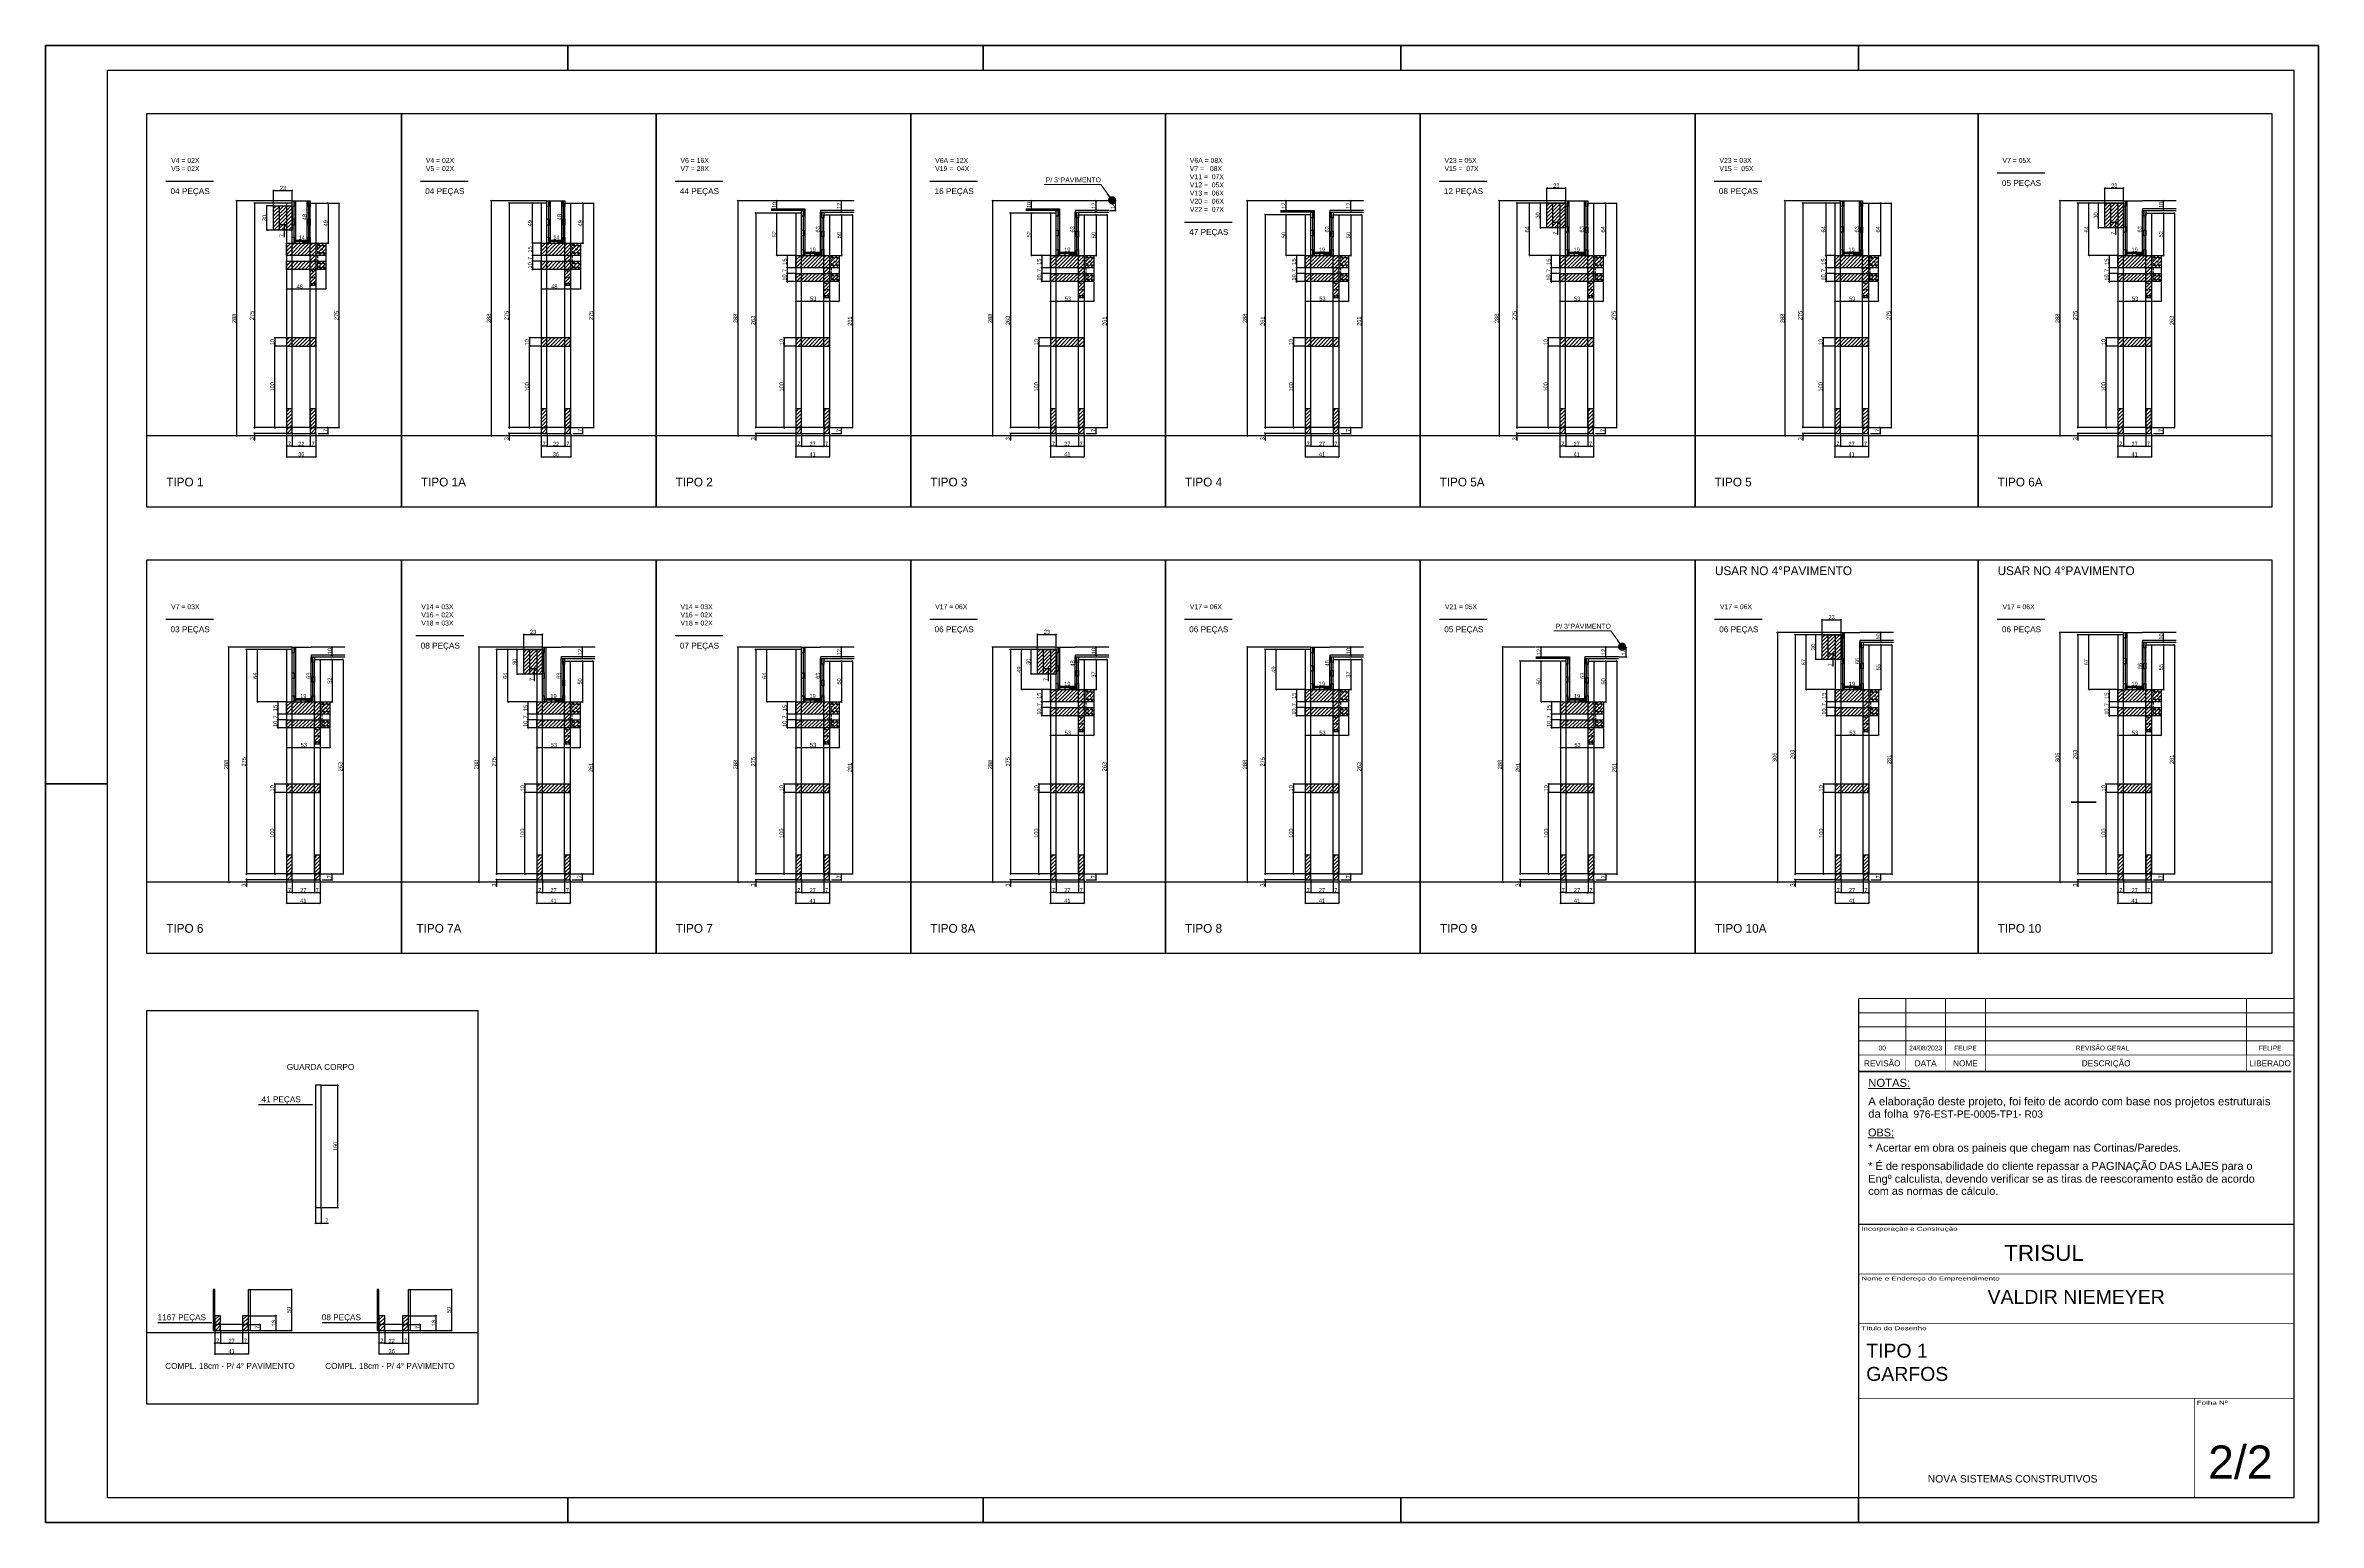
# Model space of a CAD drawing. Extents: x 23583 to 161354, y 153625 to 213918.
# Drawn here: x 29518 to 35091, y 210297 to 213918 of the extents above; entities that cross this region are included whole.
import ezdxf
from ezdxf.enums import TextEntityAlignment as Align

# ---------------------------------------------------------------- set-up
doc = ezdxf.new("R2010")
doc.units = 0
doc.header["$PDMODE"] = 34
doc.header["$PDSIZE"] = 5
doc.linetypes.add('DASHED2', pattern=[9.525, 6.35, -3.175])
doc.layers.get('0').update_dxf_attribs({"linetype": 'CONTINUOUS'})
doc.layers.get('DEFPOINTS').update_dxf_attribs({"linetype": 'CONTINUOUS'})
for name, color, linetype, lineweight in [('CARIMBO', 7, 'CONTINUOUS', 9), ('FOLHA', 255, 'CONTINUOUS', 40), ('Folhas', 255, 'CONTINUOUS', 9)]:
    doc.layers.add(name, color=color, linetype=linetype, lineweight=lineweight)
for name, color, linetype in [('COTA', 241, 'CONTINUOUS'), ('detalhes', 4, 'CONTINUOUS'), ('HACHURA', 8, 'CONTINUOUS'), ('SARR_2.2x7', 40, 'CONTINUOUS'), ('TIRAS REESCORAMENTO', 252, 'CONTINUOUS'), ('VIGAS', 3, 'CONTINUOUS')]:
    doc.layers.add(name, color=color, linetype=linetype)
doc.styles.add('ARIAL', font='arial.ttf')
doc.styles.add('COTA TECNICA 2X', font='techl___.ttf', dxfattribs={"height": 10})
doc.styles.add('R80-50', font='arial.ttf', dxfattribs={"height": 10})
doc.styles.add('ROMAS860', font='ROMAS860.SHX', dxfattribs={"height": 8.5})
doc.styles.get("Standard").update_dxf_attribs({"font": 'ROMANS.SHX'})
doc.styles.add('Tecnologia', font='')
doc.styles.add('VERDANA', font='verdana.ttf', dxfattribs={"oblique": 15})
doc.styles.get('Tecnologia').set_extended_font_data('Forgotten Futurist')
doc.dimstyles.new('3x', dxfattribs={"dimtxt": 10, "dimasz": 5, "dimexe": 7, "dimexo": 5, "dimgap": 4, "dimtad": 1, "dimdec": 4, "dimlfac": 0.333333, "dimdsep": 46, "dimtxsty": 'Standard', "dimblk": 'DOT', "dimcen": 0.09, "dimclrd": 1, "dimclre": 1, "dimclrt": 2, "dimadec": 0, "dimazin": 2, "dimtfac": 1, "dimtdec": 4, "dimtmove": 0, "dimatfit": 3, "dimldrblk": 'DOT', "dimfxl": 1, "dimtolj": 1, "dimtzin": 0, "dimlwd": 9, "dimlwe": 9, "dimarcsym": 0})
doc.dimstyles.new('SECAO', dxfattribs={"dimscale": 0.333333, "dimtxt": 5, "dimasz": 9, "dimexe": 3, "dimexo": 3, "dimgap": 3, "dimtad": 1, "dimdec": 1, "dimlfac": 0.5, "dimzin": 12, "dimdsep": 46, "dimtxsty": 'COTA TECNICA 2X', "dimblk1": 'OBLIQUE', "dimblk2": 'OBLIQUE', "dimsah": 1, "dimcen": 0.9, "dimclrd": 4, "dimclre": 4, "dimclrt": 240, "dimadec": 1, "dimazin": 3, "dimtfac": 1, "dimtdec": 1, "dimtmove": 0, "dimatfit": 3, "dimfxl": 1, "dimtolj": 1, "dimtzin": 12, "dimarcsym": 0})
pattern_1 = [(45, (7132.006, 15109.911), (-4.49012806, 4.49012806), [])]
pattern_2 = [(45, (6507.725, 15109.911), (-4.49012806, 4.49012806), [])]
pattern_3 = [(45, (7766.2864, 15079.911), (-4.49012806, 4.49012806), [])]
pattern_4 = [(45, (8390.567, 15079.911), (-4.49012806, 4.49012806), [])]
pattern_5 = [(45, (9014.8476, 15079.911), (-4.49012806, 4.49012806), [])]
pattern_6 = [(45, (9639.128, 15079.911), (-4.49012806, 4.49012806), [])]
pattern_7 = [(45, (10313.123, 15079.911), (-4.49012806, 4.49012806), [])]
pattern_8 = [(45, (11006.978, 15079.911), (-4.49012806, 4.49012806), [])]
pattern_9 = [(45, (6517.725, 13985.694), (-4.49012806, 4.49012806), [])]
pattern_10 = [(45, (7131.006, 13985.694), (-4.49012806, 4.49012806), [])]
pattern_11 = [(45, (7766.2864, 13985.694), (-4.49012806, 4.49012806), [])]
pattern_12 = [(45, (8390.567, 14015.694), (-4.49012806, 4.49012806), [])]
pattern_13 = [(45, (9014.8476, 14015.694), (-4.49012806, 4.49012806), [])]
pattern_14 = [(45, (9640.128, 13985.694), (-4.49012806, 4.49012806), [])]
pattern_15 = [(45, (10314.123, 14015.694), (-4.49012806, 4.49012806), [])]
pattern_16 = [(45, (11006.978, 14015.694), (-4.49012806, 4.49012806), [])]

# ---------------------------------------------------------------- blocks, each defined once
blk = doc.blocks.new('_Oblique')
at = {"color": 0, "linetype": 'ByBlock', "lineweight": -2}
blk.add_line((-0.5, -0.5), (0.5, 0.5), dxfattribs=at)
blk = doc.blocks.new('*D2780')
at = {"layer": 'DEFPOINTS', "color": 0, "transparency": 16777216}
for p in [(30733.9, 213531.3), (30654.9, 212981.2), (30733.9, 212981.2)]:
    blk.add_point(p, dxfattribs=at)
at = {"layer": 'detalhes', "color": 4, "lineweight": -2, "transparency": 16777216}
for p, q in [((30732.9, 213531.3), (30653.9, 213531.3)), ((30654.9, 213531.3), (30654.9, 212981.2)), ((30732.9, 212981.2), (30653.9, 212981.2))]:
    blk.add_line(p, q, dxfattribs=at)
at = {"layer": 'detalhes', "color": 4, "lineweight": -2, "transparency": 16777216, "xscale": 3, "yscale": 3, "zscale": 3}
for p, rotation in [((30654.9, 213531.3), 90), ((30654.9, 212981.2), 270)]:
    blk.add_blockref('_Oblique', p, dxfattribs=dict(at, rotation=rotation))
at = {"layer": 'detalhes', "color": 240, "transparency": 16777216, "insert": (30648.8, 213256.2), "char_height": 10, "attachment_point": 5, "rotation": 90, "style": 'COTA TECNICA 2X'}
blk.add_mtext('\\A1;275', dxfattribs=at)
blk = doc.blocks.new('*D2781')
at = {"layer": 'DEFPOINTS', "color": 0, "transparency": 16777216}
for p in [(30733.9, 212967.2), (30805.9, 212967.2), (30805.9, 212909.7)]:
    blk.add_point(p, dxfattribs=at)
at = {"layer": 'detalhes', "color": 4, "lineweight": -2, "transparency": 16777216}
for p, q in [((30733.9, 212966.2), (30733.9, 212908.7)), ((30805.9, 212966.2), (30805.9, 212908.7)), ((30733.9, 212909.7), (30805.9, 212909.7))]:
    blk.add_line(p, q, dxfattribs=at)
at = {"layer": 'detalhes', "color": 4, "lineweight": -2, "transparency": 16777216, "xscale": 3, "yscale": 3, "zscale": 3, "rotation": 180}
blk.add_blockref('_Oblique', (30733.9, 212909.7), dxfattribs=at)
at = {"layer": 'detalhes', "color": 4, "lineweight": -2, "transparency": 16777216, "xscale": 3, "yscale": 3, "zscale": 3}
blk.add_blockref('_Oblique', (30805.9, 212909.7), dxfattribs=at)
at = {"layer": 'detalhes', "color": 240, "transparency": 16777216, "insert": (30769.9, 212916), "char_height": 10, "attachment_point": 5, "style": 'COTA TECNICA 2X'}
blk.add_mtext('\\A1;36', dxfattribs=at)
blk = doc.blocks.new('*D2782')
at = {"layer": 'DEFPOINTS', "color": 0, "transparency": 16777216}
for p in [(30747.9, 212967.2), (30791.9, 212967.2), (30791.9, 212935.5)]:
    blk.add_point(p, dxfattribs=at)
at = {"layer": 'detalhes', "color": 4, "lineweight": -2, "transparency": 16777216}
for p, q in [((30747.9, 212966.2), (30747.9, 212934.5)), ((30791.9, 212966.2), (30791.9, 212934.5)), ((30747.9, 212935.5), (30791.9, 212935.5))]:
    blk.add_line(p, q, dxfattribs=at)
at = {"layer": 'detalhes', "color": 4, "lineweight": -2, "transparency": 16777216, "xscale": 3, "yscale": 3, "zscale": 3, "rotation": 180}
blk.add_blockref('_Oblique', (30747.9, 212935.5), dxfattribs=at)
at = {"layer": 'detalhes', "color": 4, "lineweight": -2, "transparency": 16777216, "xscale": 3, "yscale": 3, "zscale": 3}
blk.add_blockref('_Oblique', (30791.9, 212935.5), dxfattribs=at)
at = {"layer": 'detalhes', "color": 240, "transparency": 16777216, "insert": (30769.9, 212941.5), "char_height": 10, "attachment_point": 5, "style": 'COTA TECNICA 2X'}
blk.add_mtext('\\A1;22', dxfattribs=at)
blk = doc.blocks.new('*D2783')
at = {"layer": 'DEFPOINTS', "color": 0, "transparency": 16777216}
for p in [(30791.9, 212935.5), (30805.9, 212935.5), (30805.9, 212935.5)]:
    blk.add_point(p, dxfattribs=at)
at = {"layer": 'detalhes', "color": 4, "lineweight": -2, "transparency": 16777216}
blk.add_line((30791.9, 212935.5), (30805.9, 212935.5), dxfattribs=at)
at = {"layer": 'detalhes', "color": 4, "lineweight": -2, "transparency": 16777216, "xscale": 3, "yscale": 3, "zscale": 3, "rotation": 180}
blk.add_blockref('_Oblique', (30791.9, 212935.5), dxfattribs=at)
at = {"layer": 'detalhes', "color": 4, "lineweight": -2, "transparency": 16777216, "xscale": 3, "yscale": 3, "zscale": 3}
blk.add_blockref('_Oblique', (30805.9, 212935.5), dxfattribs=at)
at = {"layer": 'detalhes', "color": 240, "transparency": 16777216, "insert": (30798.9, 212941.5), "char_height": 10, "attachment_point": 5, "style": 'COTA TECNICA 2X'}
blk.add_mtext('\\A1;7', dxfattribs=at)
blk = doc.blocks.new('*D2784')
at = {"layer": 'DEFPOINTS', "color": 0, "transparency": 16777216}
for p in [(30733.9, 212935.5), (30733.9, 212935.5), (30747.9, 212935.5)]:
    blk.add_point(p, dxfattribs=at)
at = {"layer": 'detalhes', "color": 4, "lineweight": -2, "transparency": 16777216}
blk.add_line((30747.9, 212935.5), (30733.9, 212935.5), dxfattribs=at)
at = {"layer": 'detalhes', "color": 4, "lineweight": -2, "transparency": 16777216, "xscale": 3, "yscale": 3, "zscale": 3, "rotation": 180}
blk.add_blockref('_Oblique', (30733.9, 212935.5), dxfattribs=at)
at = {"layer": 'detalhes', "color": 4, "lineweight": -2, "transparency": 16777216, "xscale": 3, "yscale": 3, "zscale": 3}
blk.add_blockref('_Oblique', (30747.9, 212935.5), dxfattribs=at)
at = {"layer": 'detalhes', "color": 240, "transparency": 16777216, "insert": (30740.9, 212941.5), "char_height": 10, "attachment_point": 5, "style": 'COTA TECNICA 2X'}
blk.add_mtext('\\A1;7', dxfattribs=at)
blk = doc.blocks.new('*D2785')
at = {"layer": 'DEFPOINTS', "color": 0, "transparency": 16777216}
for p in [(30733.9, 213201.2), (30704.8, 213181.2), (30733.9, 213181.2)]:
    blk.add_point(p, dxfattribs=at)
at = {"layer": 'detalhes', "color": 4, "lineweight": -2, "transparency": 16777216}
for p, q in [((30732.9, 213201.2), (30703.8, 213201.2)), ((30704.8, 213201.2), (30704.8, 213181.2)), ((30732.9, 213181.2), (30703.8, 213181.2))]:
    blk.add_line(p, q, dxfattribs=at)
at = {"layer": 'detalhes', "color": 4, "lineweight": -2, "transparency": 16777216, "xscale": 3, "yscale": 3, "zscale": 3}
for p, rotation in [((30704.8, 213201.2), 90), ((30704.8, 213181.2), 270)]:
    blk.add_blockref('_Oblique', p, dxfattribs=dict(at, rotation=rotation))
at = {"layer": 'detalhes', "color": 240, "transparency": 16777216, "insert": (30698.7, 213191.2), "char_height": 10, "attachment_point": 5, "rotation": 90, "style": 'COTA TECNICA 2X'}
blk.add_mtext('\\A1;10', dxfattribs=at)
blk = doc.blocks.new('*D2786')
at = {"layer": 'DEFPOINTS', "color": 0, "transparency": 16777216}
for p in [(30712.1, 213531.3), (30733.9, 213531.3), (30733.9, 213433.2)]:
    blk.add_point(p, dxfattribs=at)
at = {"layer": 'detalhes', "color": 4, "lineweight": -2, "transparency": 16777216}
for p, q in [((30732.9, 213531.3), (30711.1, 213531.3)), ((30712.1, 213433.2), (30712.1, 213531.3)), ((30732.9, 213433.2), (30711.1, 213433.2))]:
    blk.add_line(p, q, dxfattribs=at)
at = {"layer": 'detalhes', "color": 4, "lineweight": -2, "transparency": 16777216, "xscale": 3, "yscale": 3, "zscale": 3}
for p, rotation in [((30712.1, 213531.3), 90), ((30712.1, 213433.2), 270)]:
    blk.add_blockref('_Oblique', p, dxfattribs=dict(at, rotation=rotation))
at = {"layer": 'detalhes', "color": 240, "transparency": 16777216, "insert": (30706, 213482.3), "char_height": 10, "attachment_point": 5, "rotation": 90, "style": 'COTA TECNICA 2X'}
blk.add_mtext('\\A1;49', dxfattribs=at)
blk = doc.blocks.new('*D2787')
at = {"layer": 'DEFPOINTS', "color": 0, "transparency": 16777216}
for p in [(30805.9, 213531.2), (30805.9, 213433.2), (30835.6, 213433.2)]:
    blk.add_point(p, dxfattribs=at)
at = {"layer": 'detalhes', "color": 4, "lineweight": -2, "transparency": 16777216}
for p, q in [((30806.9, 213531.2), (30836.6, 213531.2)), ((30835.6, 213531.2), (30835.6, 213433.2)), ((30806.9, 213433.2), (30836.6, 213433.2))]:
    blk.add_line(p, q, dxfattribs=at)
at = {"layer": 'detalhes', "color": 4, "lineweight": -2, "transparency": 16777216, "xscale": 3, "yscale": 3, "zscale": 3}
for p, rotation in [((30835.6, 213531.2), 90), ((30835.6, 213433.2), 270)]:
    blk.add_blockref('_Oblique', p, dxfattribs=dict(at, rotation=rotation))
at = {"layer": 'detalhes', "color": 240, "transparency": 16777216, "insert": (30829.5, 213482.2), "char_height": 10, "attachment_point": 5, "rotation": 90, "style": 'COTA TECNICA 2X'}
blk.add_mtext('\\A1;49', dxfattribs=at)
blk = doc.blocks.new('*D2788')
at = {"layer": 'DEFPOINTS', "color": 0, "transparency": 16777216}
for p in [(30747.9, 213537.3), (30611.4, 212961.2), (30733.9, 212961.2)]:
    blk.add_point(p, dxfattribs=at)
at = {"layer": 'detalhes', "color": 4, "lineweight": -2, "transparency": 16777216}
for p, q in [((30746.9, 213537.3), (30610.4, 213537.3)), ((30611.4, 213537.3), (30611.4, 212961.2)), ((30732.9, 212961.2), (30610.4, 212961.2))]:
    blk.add_line(p, q, dxfattribs=at)
at = {"layer": 'detalhes', "color": 4, "lineweight": -2, "transparency": 16777216, "xscale": 3, "yscale": 3, "zscale": 3}
for p, rotation in [((30611.4, 213537.3), 90), ((30611.4, 212961.2), 270)]:
    blk.add_blockref('_Oblique', p, dxfattribs=dict(at, rotation=rotation))
at = {"layer": 'detalhes', "color": 240, "transparency": 16777216, "insert": (30605.3, 213249.2), "char_height": 10, "attachment_point": 5, "rotation": 90, "style": 'COTA TECNICA 2X'}
blk.add_mtext('\\A1;288', dxfattribs=at)
blk = doc.blocks.new('*D2789')
at = {"layer": 'DEFPOINTS', "color": 0, "transparency": 16777216}
for p in [(30733.9, 212967.2), (30654.9, 212961.2), (30733.9, 212961.2)]:
    blk.add_point(p, dxfattribs=at)
at = {"layer": 'detalhes', "color": 4, "lineweight": -2, "transparency": 16777216}
for p, q in [((30732.9, 212967.2), (30653.9, 212967.2)), ((30654.9, 212967.2), (30654.9, 212961.2)), ((30732.9, 212961.2), (30653.9, 212961.2)), ((30654.9, 212961.2), (30654.9, 212949.9))]:
    blk.add_line(p, q, dxfattribs=at)
at = {"layer": 'detalhes', "color": 4, "lineweight": -2, "transparency": 16777216, "xscale": 3, "yscale": 3, "zscale": 3}
for p, rotation in [((30654.9, 212967.2), 90), ((30654.9, 212961.2), 270)]:
    blk.add_blockref('_Oblique', p, dxfattribs=dict(at, rotation=rotation))
at = {"layer": 'detalhes', "color": 240, "transparency": 16777216, "insert": (30648.7, 212954), "char_height": 10, "attachment_point": 5, "rotation": 90, "style": 'COTA TECNICA 2X'}
blk.add_mtext('\\A1;3', dxfattribs=at)
blk = doc.blocks.new('*D2790')
at = {"layer": 'DEFPOINTS', "color": 0, "transparency": 16777216}
for p in [(30770.9, 213537.3), (30783.9, 213537.3), (30770.9, 213441.2)]:
    blk.add_point(p, dxfattribs=at)
at = {"layer": 'detalhes', "color": 240, "transparency": 16777216, "insert": (30777.8, 213497.3), "char_height": 10, "attachment_point": 5, "rotation": 90, "style": 'COTA TECNICA 2X'}
blk.add_mtext('\\A1;48', dxfattribs=at)
blk = doc.blocks.new('*D2791')
at = {"layer": 'DEFPOINTS', "color": 0, "transparency": 16777216}
for p in [(30755.9, 213441.2), (30783.9, 213441.2), (30783.9, 213441.2)]:
    blk.add_point(p, dxfattribs=at)
at = {"layer": 'detalhes', "color": 240, "transparency": 16777216, "insert": (30770.9, 213447.3), "char_height": 10, "attachment_point": 5, "style": 'COTA TECNICA 2X'}
blk.add_mtext('\\A1;14', dxfattribs=at)
blk = doc.blocks.new('*D2792')
at = {"layer": 'DEFPOINTS', "color": 0, "transparency": 16777216}
for p in [(30704.8, 213181.2), (30733.9, 213181.2), (30732.9, 212981.2)]:
    blk.add_point(p, dxfattribs=at)
at = {"layer": 'detalhes', "color": 4, "lineweight": -2, "transparency": 16777216}
for p, q in [((30732.9, 213181.2), (30703.8, 213181.2)), ((30704.8, 212981.2), (30704.8, 213181.2)), ((30731.9, 212981.2), (30703.8, 212981.2))]:
    blk.add_line(p, q, dxfattribs=at)
at = {"layer": 'detalhes', "color": 4, "lineweight": -2, "transparency": 16777216, "xscale": 3, "yscale": 3, "zscale": 3}
for p, rotation in [((30704.8, 213181.2), 90), ((30704.8, 212981.2), 270)]:
    blk.add_blockref('_Oblique', p, dxfattribs=dict(at, rotation=rotation))
at = {"layer": 'detalhes', "color": 240, "transparency": 16777216, "insert": (30698.7, 213081.2), "char_height": 10, "attachment_point": 5, "rotation": 90, "style": 'COTA TECNICA 2X'}
blk.add_mtext('\\A1;100', dxfattribs=at)
blk = doc.blocks.new('*D2793')
at = {"layer": 'DEFPOINTS', "color": 0, "transparency": 16777216}
for p in [(30733.9, 213393.2), (30829.9, 213369.2), (30829.9, 213321.3)]:
    blk.add_point(p, dxfattribs=at)
at = {"layer": 'detalhes', "color": 4, "lineweight": -2, "transparency": 16777216}
for p, q in [((30733.9, 213392.2), (30733.9, 213320.3)), ((30829.9, 213368.2), (30829.9, 213320.3)), ((30733.9, 213321.3), (30829.9, 213321.3))]:
    blk.add_line(p, q, dxfattribs=at)
at = {"layer": 'detalhes', "color": 4, "lineweight": -2, "transparency": 16777216, "xscale": 3, "yscale": 3, "zscale": 3, "rotation": 180}
blk.add_blockref('_Oblique', (30733.9, 213321.3), dxfattribs=at)
at = {"layer": 'detalhes', "color": 4, "lineweight": -2, "transparency": 16777216, "xscale": 3, "yscale": 3, "zscale": 3}
blk.add_blockref('_Oblique', (30829.9, 213321.3), dxfattribs=at)
at = {"layer": 'detalhes', "color": 240, "transparency": 16777216, "insert": (30766, 213327.4), "char_height": 10, "attachment_point": 5, "style": 'COTA TECNICA 2X'}
blk.add_mtext('\\A1;48', dxfattribs=at)
blk = doc.blocks.new('*D2794')
at = {"layer": 'DEFPOINTS', "color": 0, "transparency": 16777216}
for p in [(30806.9, 213531.2), (30806.9, 212981.2), (30862.2, 212981.2)]:
    blk.add_point(p, dxfattribs=at)
at = {"layer": 'detalhes', "color": 4, "lineweight": -2, "transparency": 16777216}
for p, q in [((30807.9, 213531.2), (30863.2, 213531.2)), ((30862.2, 213531.2), (30862.2, 212981.2)), ((30807.9, 212981.2), (30863.2, 212981.2))]:
    blk.add_line(p, q, dxfattribs=at)
at = {"layer": 'detalhes', "color": 4, "lineweight": -2, "transparency": 16777216, "xscale": 3, "yscale": 3, "zscale": 3}
for p, rotation in [((30862.2, 213531.2), 90), ((30862.2, 212981.2), 270)]:
    blk.add_blockref('_Oblique', p, dxfattribs=dict(at, rotation=rotation))
at = {"layer": 'detalhes', "color": 240, "transparency": 16777216, "insert": (30856, 213256.2), "char_height": 10, "attachment_point": 5, "rotation": 90, "style": 'COTA TECNICA 2X'}
blk.add_mtext('\\A1;275', dxfattribs=at)
blk = doc.blocks.new('*D2795')
at = {"layer": 'DEFPOINTS', "color": 0, "transparency": 16777216}
for p in [(30791.9, 212981.2), (30809.9, 212967.2), (30835, 212967.2)]:
    blk.add_point(p, dxfattribs=at)
at = {"layer": 'detalhes', "color": 4, "lineweight": -2, "transparency": 16777216}
for p, q in [((30792.9, 212981.2), (30836, 212981.2)), ((30810.9, 212967.2), (30836, 212967.2)), ((30835, 212981.2), (30835, 212967.2))]:
    blk.add_line(p, q, dxfattribs=at)
at = {"layer": 'detalhes', "color": 4, "lineweight": -2, "transparency": 16777216, "xscale": 3, "yscale": 3, "zscale": 3}
for p, rotation in [((30835, 212981.2), 90), ((30835, 212967.2), 270)]:
    blk.add_blockref('_Oblique', p, dxfattribs=dict(at, rotation=rotation))
at = {"layer": 'detalhes', "color": 240, "transparency": 16777216, "insert": (30828.9, 212974.2), "char_height": 10, "attachment_point": 5, "rotation": 90, "style": 'COTA TECNICA 2X'}
blk.add_mtext('\\A1;7', dxfattribs=at)
blk = doc.blocks.new('*D2796')
at = {"layer": 'DEFPOINTS', "color": 0, "transparency": 16777216}
for p in [(30733.9, 213433.2), (30712.1, 213403.2), (30733.9, 213403.2)]:
    blk.add_point(p, dxfattribs=at)
at = {"layer": 'detalhes', "color": 4, "lineweight": -2, "transparency": 16777216}
for p, q in [((30732.9, 213433.2), (30711.1, 213433.2)), ((30712.1, 213433.2), (30712.1, 213403.2)), ((30732.9, 213403.2), (30711.1, 213403.2))]:
    blk.add_line(p, q, dxfattribs=at)
at = {"layer": 'detalhes', "color": 4, "lineweight": -2, "transparency": 16777216, "xscale": 3, "yscale": 3, "zscale": 3}
for p, rotation in [((30712.1, 213433.2), 90), ((30712.1, 213403.2), 270)]:
    blk.add_blockref('_Oblique', p, dxfattribs=dict(at, rotation=rotation))
at = {"layer": 'detalhes', "color": 240, "transparency": 16777216, "insert": (30706, 213418.2), "char_height": 10, "attachment_point": 5, "rotation": 90, "style": 'COTA TECNICA 2X'}
blk.add_mtext('\\A1;15', dxfattribs=at)
blk = doc.blocks.new('*D2797')
at = {"layer": 'DEFPOINTS', "color": 0, "transparency": 16777216}
for p in [(30712.1, 213369.2), (30733.9, 213389.2), (30733.9, 213369.2)]:
    blk.add_point(p, dxfattribs=at)
at = {"layer": 'detalhes', "color": 4, "lineweight": -2, "transparency": 16777216}
for p, q in [((30732.9, 213389.2), (30711.1, 213389.2)), ((30732.9, 213369.2), (30711.1, 213369.2)), ((30712.1, 213389.2), (30712.1, 213369.2))]:
    blk.add_line(p, q, dxfattribs=at)
at = {"layer": 'detalhes', "color": 4, "lineweight": -2, "transparency": 16777216, "xscale": 3, "yscale": 3, "zscale": 3}
for p, rotation in [((30712.1, 213389.2), 90), ((30712.1, 213369.2), 270)]:
    blk.add_blockref('_Oblique', p, dxfattribs=dict(at, rotation=rotation))
at = {"layer": 'detalhes', "color": 240, "transparency": 16777216, "insert": (30706, 213379.2), "char_height": 10, "attachment_point": 5, "rotation": 90, "style": 'COTA TECNICA 2X'}
blk.add_mtext('\\A1;10', dxfattribs=at)
blk = doc.blocks.new('*D2798')
at = {"layer": 'DEFPOINTS', "color": 0, "transparency": 16777216}
for p in [(30712.1, 213389.2), (30733.9, 213403.2), (30733.9, 213389.2)]:
    blk.add_point(p, dxfattribs=at)
at = {"layer": 'detalhes', "color": 4, "lineweight": -2, "transparency": 16777216}
for p, q in [((30732.9, 213403.2), (30711.1, 213403.2)), ((30732.9, 213389.2), (30711.1, 213389.2)), ((30712.1, 213403.2), (30712.1, 213389.2))]:
    blk.add_line(p, q, dxfattribs=at)
at = {"layer": 'detalhes', "color": 4, "lineweight": -2, "transparency": 16777216, "xscale": 3, "yscale": 3, "zscale": 3}
for p, rotation in [((30712.1, 213403.2), 90), ((30712.1, 213389.2), 270)]:
    blk.add_blockref('_Oblique', p, dxfattribs=dict(at, rotation=rotation))
at = {"layer": 'detalhes', "color": 240, "transparency": 16777216, "insert": (30706, 213396.2), "char_height": 10, "attachment_point": 5, "rotation": 90, "style": 'COTA TECNICA 2X'}
blk.add_mtext('\\A1;7', dxfattribs=at)
blk = doc.blocks.new('*D2805')
at = {"layer": 'DEFPOINTS', "color": 0, "transparency": 16777216}
for p in [(30109.6, 213531.3), (30030.6, 212981.2), (30109.6, 212981.2)]:
    blk.add_point(p, dxfattribs=at)
at = {"layer": 'detalhes', "color": 4, "lineweight": -2, "transparency": 16777216}
for p, q in [((30108.6, 213531.3), (30029.6, 213531.3)), ((30030.6, 213531.3), (30030.6, 212981.2)), ((30108.6, 212981.2), (30029.6, 212981.2))]:
    blk.add_line(p, q, dxfattribs=at)
at = {"layer": 'detalhes', "color": 4, "lineweight": -2, "transparency": 16777216, "xscale": 3, "yscale": 3, "zscale": 3}
for p, rotation in [((30030.6, 213531.3), 90), ((30030.6, 212981.2), 270)]:
    blk.add_blockref('_Oblique', p, dxfattribs=dict(at, rotation=rotation))
at = {"layer": 'detalhes', "color": 240, "transparency": 16777216, "insert": (30024.5, 213256.2), "char_height": 10, "attachment_point": 5, "rotation": 90, "style": 'COTA TECNICA 2X'}
blk.add_mtext('\\A1;275', dxfattribs=at)
blk = doc.blocks.new('*D2806')
at = {"layer": 'DEFPOINTS', "color": 0, "transparency": 16777216}
for p in [(30109.6, 212967.2), (30181.6, 212967.2), (30181.6, 212909.7)]:
    blk.add_point(p, dxfattribs=at)
at = {"layer": 'detalhes', "color": 4, "lineweight": -2, "transparency": 16777216}
for p, q in [((30109.6, 212966.2), (30109.6, 212908.7)), ((30181.6, 212966.2), (30181.6, 212908.7)), ((30109.6, 212909.7), (30181.6, 212909.7))]:
    blk.add_line(p, q, dxfattribs=at)
at = {"layer": 'detalhes', "color": 4, "lineweight": -2, "transparency": 16777216, "xscale": 3, "yscale": 3, "zscale": 3, "rotation": 180}
blk.add_blockref('_Oblique', (30109.6, 212909.7), dxfattribs=at)
at = {"layer": 'detalhes', "color": 4, "lineweight": -2, "transparency": 16777216, "xscale": 3, "yscale": 3, "zscale": 3}
blk.add_blockref('_Oblique', (30181.6, 212909.7), dxfattribs=at)
at = {"layer": 'detalhes', "color": 240, "transparency": 16777216, "insert": (30145.6, 212916), "char_height": 10, "attachment_point": 5, "style": 'COTA TECNICA 2X'}
blk.add_mtext('\\A1;36', dxfattribs=at)
blk = doc.blocks.new('*D2807')
at = {"layer": 'DEFPOINTS', "color": 0, "transparency": 16777216}
for p in [(30123.6, 212967.2), (30167.6, 212967.2), (30167.6, 212935.5)]:
    blk.add_point(p, dxfattribs=at)
at = {"layer": 'detalhes', "color": 4, "lineweight": -2, "transparency": 16777216}
for p, q in [((30123.6, 212966.2), (30123.6, 212934.5)), ((30167.6, 212966.2), (30167.6, 212934.5)), ((30123.6, 212935.5), (30167.6, 212935.5))]:
    blk.add_line(p, q, dxfattribs=at)
at = {"layer": 'detalhes', "color": 4, "lineweight": -2, "transparency": 16777216, "xscale": 3, "yscale": 3, "zscale": 3, "rotation": 180}
blk.add_blockref('_Oblique', (30123.6, 212935.5), dxfattribs=at)
at = {"layer": 'detalhes', "color": 4, "lineweight": -2, "transparency": 16777216, "xscale": 3, "yscale": 3, "zscale": 3}
blk.add_blockref('_Oblique', (30167.6, 212935.5), dxfattribs=at)
at = {"layer": 'detalhes', "color": 240, "transparency": 16777216, "insert": (30145.6, 212941.5), "char_height": 10, "attachment_point": 5, "style": 'COTA TECNICA 2X'}
blk.add_mtext('\\A1;22', dxfattribs=at)
blk = doc.blocks.new('*D2808')
at = {"layer": 'DEFPOINTS', "color": 0, "transparency": 16777216}
for p in [(30167.6, 212935.5), (30181.6, 212935.5), (30181.6, 212935.5)]:
    blk.add_point(p, dxfattribs=at)
at = {"layer": 'detalhes', "color": 4, "lineweight": -2, "transparency": 16777216}
blk.add_line((30167.6, 212935.5), (30181.6, 212935.5), dxfattribs=at)
at = {"layer": 'detalhes', "color": 4, "lineweight": -2, "transparency": 16777216, "xscale": 3, "yscale": 3, "zscale": 3, "rotation": 180}
blk.add_blockref('_Oblique', (30167.6, 212935.5), dxfattribs=at)
at = {"layer": 'detalhes', "color": 4, "lineweight": -2, "transparency": 16777216, "xscale": 3, "yscale": 3, "zscale": 3}
blk.add_blockref('_Oblique', (30181.6, 212935.5), dxfattribs=at)
at = {"layer": 'detalhes', "color": 240, "transparency": 16777216, "insert": (30174.6, 212941.5), "char_height": 10, "attachment_point": 5, "style": 'COTA TECNICA 2X'}
blk.add_mtext('\\A1;7', dxfattribs=at)
blk = doc.blocks.new('*D2809')
at = {"layer": 'DEFPOINTS', "color": 0, "transparency": 16777216}
for p in [(30109.6, 212935.5), (30109.6, 212935.5), (30123.6, 212935.5)]:
    blk.add_point(p, dxfattribs=at)
at = {"layer": 'detalhes', "color": 4, "lineweight": -2, "transparency": 16777216}
blk.add_line((30123.6, 212935.5), (30109.6, 212935.5), dxfattribs=at)
at = {"layer": 'detalhes', "color": 4, "lineweight": -2, "transparency": 16777216, "xscale": 3, "yscale": 3, "zscale": 3, "rotation": 180}
blk.add_blockref('_Oblique', (30109.6, 212935.5), dxfattribs=at)
at = {"layer": 'detalhes', "color": 4, "lineweight": -2, "transparency": 16777216, "xscale": 3, "yscale": 3, "zscale": 3}
blk.add_blockref('_Oblique', (30123.6, 212935.5), dxfattribs=at)
at = {"layer": 'detalhes', "color": 240, "transparency": 16777216, "insert": (30116.6, 212941.5), "char_height": 10, "attachment_point": 5, "style": 'COTA TECNICA 2X'}
blk.add_mtext('\\A1;7', dxfattribs=at)
blk = doc.blocks.new('*D2810')
at = {"layer": 'DEFPOINTS', "color": 0, "transparency": 16777216}
for p in [(30109.6, 213201.2), (30080.5, 213181.2), (30109.6, 213181.2)]:
    blk.add_point(p, dxfattribs=at)
at = {"layer": 'detalhes', "color": 4, "lineweight": -2, "transparency": 16777216}
for p, q in [((30108.6, 213201.2), (30079.5, 213201.2)), ((30080.5, 213201.2), (30080.5, 213181.2)), ((30108.6, 213181.2), (30079.5, 213181.2))]:
    blk.add_line(p, q, dxfattribs=at)
at = {"layer": 'detalhes', "color": 4, "lineweight": -2, "transparency": 16777216, "xscale": 3, "yscale": 3, "zscale": 3}
for p, rotation in [((30080.5, 213201.2), 90), ((30080.5, 213181.2), 270)]:
    blk.add_blockref('_Oblique', p, dxfattribs=dict(at, rotation=rotation))
at = {"layer": 'detalhes', "color": 240, "transparency": 16777216, "insert": (30074.4, 213191.2), "char_height": 10, "attachment_point": 5, "rotation": 90, "style": 'COTA TECNICA 2X'}
blk.add_mtext('\\A1;10', dxfattribs=at)
blk = doc.blocks.new('*D2811')
at = {"layer": 'DEFPOINTS', "color": 0, "transparency": 16777216}
for p in [(30181.6, 213531.2), (30181.6, 213433.2), (30211.3, 213433.2)]:
    blk.add_point(p, dxfattribs=at)
at = {"layer": 'detalhes', "color": 4, "lineweight": -2, "transparency": 16777216}
for p, q in [((30182.6, 213531.2), (30212.3, 213531.2)), ((30211.3, 213531.2), (30211.3, 213433.2)), ((30182.6, 213433.2), (30212.3, 213433.2))]:
    blk.add_line(p, q, dxfattribs=at)
at = {"layer": 'detalhes', "color": 4, "lineweight": -2, "transparency": 16777216, "xscale": 3, "yscale": 3, "zscale": 3}
for p, rotation in [((30211.3, 213531.2), 90), ((30211.3, 213433.2), 270)]:
    blk.add_blockref('_Oblique', p, dxfattribs=dict(at, rotation=rotation))
at = {"layer": 'detalhes', "color": 240, "transparency": 16777216, "insert": (30205.2, 213482.2), "char_height": 10, "attachment_point": 5, "rotation": 90, "style": 'COTA TECNICA 2X'}
blk.add_mtext('\\A1;49', dxfattribs=at)
blk = doc.blocks.new('*D2812')
at = {"layer": 'DEFPOINTS', "color": 0, "transparency": 16777216}
for p in [(30123.6, 213537.3), (29987.1, 212961.2), (30109.6, 212961.2)]:
    blk.add_point(p, dxfattribs=at)
at = {"layer": 'detalhes', "color": 4, "lineweight": -2, "transparency": 16777216}
for p, q in [((30122.6, 213537.3), (29986.1, 213537.3)), ((29987.1, 213537.3), (29987.1, 212961.2)), ((30108.6, 212961.2), (29986.1, 212961.2))]:
    blk.add_line(p, q, dxfattribs=at)
at = {"layer": 'detalhes', "color": 4, "lineweight": -2, "transparency": 16777216, "xscale": 3, "yscale": 3, "zscale": 3}
for p, rotation in [((29987.1, 213537.3), 90), ((29987.1, 212961.2), 270)]:
    blk.add_blockref('_Oblique', p, dxfattribs=dict(at, rotation=rotation))
at = {"layer": 'detalhes', "color": 240, "transparency": 16777216, "insert": (29981, 213249.2), "char_height": 10, "attachment_point": 5, "rotation": 90, "style": 'COTA TECNICA 2X'}
blk.add_mtext('\\A1;288', dxfattribs=at)
blk = doc.blocks.new('*D2813')
at = {"layer": 'DEFPOINTS', "color": 0, "transparency": 16777216}
for p in [(30109.6, 212967.2), (30030.6, 212961.2), (30109.6, 212961.2)]:
    blk.add_point(p, dxfattribs=at)
at = {"layer": 'detalhes', "color": 4, "lineweight": -2, "transparency": 16777216}
for p, q in [((30108.6, 212967.2), (30029.6, 212967.2)), ((30030.6, 212967.2), (30030.6, 212961.2)), ((30108.6, 212961.2), (30029.6, 212961.2)), ((30030.6, 212961.2), (30030.6, 212949.9))]:
    blk.add_line(p, q, dxfattribs=at)
at = {"layer": 'detalhes', "color": 4, "lineweight": -2, "transparency": 16777216, "xscale": 3, "yscale": 3, "zscale": 3}
for p, rotation in [((30030.6, 212967.2), 90), ((30030.6, 212961.2), 270)]:
    blk.add_blockref('_Oblique', p, dxfattribs=dict(at, rotation=rotation))
at = {"layer": 'detalhes', "color": 240, "transparency": 16777216, "insert": (30024.4, 212954), "char_height": 10, "attachment_point": 5, "rotation": 90, "style": 'COTA TECNICA 2X'}
blk.add_mtext('\\A1;3', dxfattribs=at)
blk = doc.blocks.new('*D2799')
at = {"layer": 'DEFPOINTS', "color": 0, "transparency": 16777216}
for p in [(30146.6, 213537.3), (30159.6, 213537.3), (30146.6, 213441.2)]:
    blk.add_point(p, dxfattribs=at)
at = {"layer": 'detalhes', "color": 240, "transparency": 16777216, "insert": (30153.5, 213497.3), "char_height": 10, "attachment_point": 5, "rotation": 90, "style": 'COTA TECNICA 2X'}
blk.add_mtext('\\A1;48', dxfattribs=at)
blk = doc.blocks.new('*D2800')
at = {"layer": 'DEFPOINTS', "color": 0, "transparency": 16777216}
for p in [(30131.6, 213441.2), (30159.6, 213441.2), (30159.6, 213441.2)]:
    blk.add_point(p, dxfattribs=at)
at = {"layer": 'detalhes', "color": 240, "transparency": 16777216, "insert": (30146.6, 213447.3), "char_height": 10, "attachment_point": 5, "style": 'COTA TECNICA 2X'}
blk.add_mtext('\\A1;14', dxfattribs=at)
blk = doc.blocks.new('*D2801')
at = {"layer": 'DEFPOINTS', "color": 0, "transparency": 16777216}
for p in [(30080.5, 213181.2), (30109.6, 213181.2), (30108.6, 212981.2)]:
    blk.add_point(p, dxfattribs=at)
at = {"layer": 'detalhes', "color": 4, "lineweight": -2, "transparency": 16777216}
for p, q in [((30108.6, 213181.2), (30079.5, 213181.2)), ((30080.5, 212981.2), (30080.5, 213181.2)), ((30107.6, 212981.2), (30079.5, 212981.2))]:
    blk.add_line(p, q, dxfattribs=at)
at = {"layer": 'detalhes', "color": 4, "lineweight": -2, "transparency": 16777216, "xscale": 3, "yscale": 3, "zscale": 3}
for p, rotation in [((30080.5, 213181.2), 90), ((30080.5, 212981.2), 270)]:
    blk.add_blockref('_Oblique', p, dxfattribs=dict(at, rotation=rotation))
at = {"layer": 'detalhes', "color": 240, "transparency": 16777216, "insert": (30074.4, 213081.2), "char_height": 10, "attachment_point": 5, "rotation": 90, "style": 'COTA TECNICA 2X'}
blk.add_mtext('\\A1;100', dxfattribs=at)
blk = doc.blocks.new('*D2802')
at = {"layer": 'DEFPOINTS', "color": 0, "transparency": 16777216}
for p in [(30109.6, 213393.2), (30205.6, 213369.2), (30205.6, 213321.3)]:
    blk.add_point(p, dxfattribs=at)
at = {"layer": 'detalhes', "color": 4, "lineweight": -2, "transparency": 16777216}
for p, q in [((30109.6, 213392.2), (30109.6, 213320.3)), ((30205.6, 213368.2), (30205.6, 213320.3)), ((30109.6, 213321.3), (30205.6, 213321.3))]:
    blk.add_line(p, q, dxfattribs=at)
at = {"layer": 'detalhes', "color": 4, "lineweight": -2, "transparency": 16777216, "xscale": 3, "yscale": 3, "zscale": 3, "rotation": 180}
blk.add_blockref('_Oblique', (30109.6, 213321.3), dxfattribs=at)
at = {"layer": 'detalhes', "color": 4, "lineweight": -2, "transparency": 16777216, "xscale": 3, "yscale": 3, "zscale": 3}
blk.add_blockref('_Oblique', (30205.6, 213321.3), dxfattribs=at)
at = {"layer": 'detalhes', "color": 240, "transparency": 16777216, "insert": (30141.7, 213327.4), "char_height": 10, "attachment_point": 5, "style": 'COTA TECNICA 2X'}
blk.add_mtext('\\A1;48', dxfattribs=at)
blk = doc.blocks.new('*D2803')
at = {"layer": 'DEFPOINTS', "color": 0, "transparency": 16777216}
for p in [(30182.6, 213531.2), (30182.6, 212981.2), (30237.9, 212981.2)]:
    blk.add_point(p, dxfattribs=at)
at = {"layer": 'detalhes', "color": 4, "lineweight": -2, "transparency": 16777216}
for p, q in [((30183.6, 213531.2), (30238.9, 213531.2)), ((30237.9, 213531.2), (30237.9, 212981.2)), ((30183.6, 212981.2), (30238.9, 212981.2))]:
    blk.add_line(p, q, dxfattribs=at)
at = {"layer": 'detalhes', "color": 4, "lineweight": -2, "transparency": 16777216, "xscale": 3, "yscale": 3, "zscale": 3}
for p, rotation in [((30237.9, 213531.2), 90), ((30237.9, 212981.2), 270)]:
    blk.add_blockref('_Oblique', p, dxfattribs=dict(at, rotation=rotation))
at = {"layer": 'detalhes', "color": 240, "transparency": 16777216, "insert": (30231.8, 213256.2), "char_height": 10, "attachment_point": 5, "rotation": 90, "style": 'COTA TECNICA 2X'}
blk.add_mtext('\\A1;275', dxfattribs=at)
blk = doc.blocks.new('*D2804')
at = {"layer": 'DEFPOINTS', "color": 0, "transparency": 16777216}
for p in [(30167.6, 212981.2), (30185.6, 212967.2), (30210.7, 212967.2)]:
    blk.add_point(p, dxfattribs=at)
at = {"layer": 'detalhes', "color": 4, "lineweight": -2, "transparency": 16777216}
for p, q in [((30168.6, 212981.2), (30211.7, 212981.2)), ((30186.6, 212967.2), (30211.7, 212967.2)), ((30210.7, 212981.2), (30210.7, 212967.2))]:
    blk.add_line(p, q, dxfattribs=at)
at = {"layer": 'detalhes', "color": 4, "lineweight": -2, "transparency": 16777216, "xscale": 3, "yscale": 3, "zscale": 3}
for p, rotation in [((30210.7, 212981.2), 90), ((30210.7, 212967.2), 270)]:
    blk.add_blockref('_Oblique', p, dxfattribs=dict(at, rotation=rotation))
at = {"layer": 'detalhes', "color": 240, "transparency": 16777216, "insert": (30204.7, 212974.2), "char_height": 10, "attachment_point": 5, "rotation": 90, "style": 'COTA TECNICA 2X'}
blk.add_mtext('\\A1;7', dxfattribs=at)
blk = doc.blocks.new('*D2814')
at = {"layer": 'DEFPOINTS', "color": 0, "transparency": 16777216}
for p in [(30061.5, 213525.3), (30077.6, 213525.3), (30077.6, 213465.3)]:
    blk.add_point(p, dxfattribs=at)
at = {"layer": 'detalhes', "color": 4, "lineweight": -2, "transparency": 16777216}
for p, q in [((30076.6, 213525.3), (30060.5, 213525.3)), ((30061.5, 213465.3), (30061.5, 213525.3)), ((30076.6, 213465.3), (30060.5, 213465.3))]:
    blk.add_line(p, q, dxfattribs=at)
at = {"layer": 'detalhes', "color": 4, "lineweight": -2, "transparency": 16777216, "xscale": 3, "yscale": 3, "zscale": 3}
for p, rotation in [((30061.5, 213525.3), 90), ((30061.5, 213465.3), 270)]:
    blk.add_blockref('_Oblique', p, dxfattribs=dict(at, rotation=rotation))
at = {"layer": 'detalhes', "color": 240, "transparency": 16777216, "insert": (30055.3, 213495.3), "char_height": 10, "attachment_point": 5, "rotation": 90, "style": 'COTA TECNICA 2X'}
blk.add_mtext('\\A1;30', dxfattribs=at)
blk = doc.blocks.new('*D2815')
at = {"layer": 'DEFPOINTS', "color": 0, "transparency": 16777216}
for p in [(30077.6, 213525.3), (30123.6, 213562.5), (30123.6, 213531.3)]:
    blk.add_point(p, dxfattribs=at)
at = {"layer": 'detalhes', "color": 4, "lineweight": -2, "transparency": 16777216}
for p, q in [((30077.6, 213526.3), (30077.6, 213563.5)), ((30077.6, 213562.5), (30123.6, 213562.5)), ((30123.6, 213532.3), (30123.6, 213563.5))]:
    blk.add_line(p, q, dxfattribs=at)
at = {"layer": 'detalhes', "color": 4, "lineweight": -2, "transparency": 16777216, "xscale": 3, "yscale": 3, "zscale": 3, "rotation": 180}
blk.add_blockref('_Oblique', (30077.6, 213562.5), dxfattribs=at)
at = {"layer": 'detalhes', "color": 4, "lineweight": -2, "transparency": 16777216, "xscale": 3, "yscale": 3, "zscale": 3}
blk.add_blockref('_Oblique', (30123.6, 213562.5), dxfattribs=at)
at = {"layer": 'detalhes', "color": 240, "transparency": 16777216, "insert": (30100.6, 213568.7), "char_height": 10, "attachment_point": 5, "style": 'COTA TECNICA 2X'}
blk.add_mtext('\\A1;23', dxfattribs=at)
blk = doc.blocks.new('*D2816')
at = {"layer": 'DEFPOINTS', "color": 0, "transparency": 16777216}
for p in [(30104, 213479.3), (30103.4, 213465.3), (30104, 213465.3)]:
    blk.add_point(p, dxfattribs=at)
at = {"layer": 'detalhes', "color": 4, "lineweight": -2, "transparency": 16777216}
for p, q in [((30103, 213479.3), (30102.4, 213479.3)), ((30103.4, 213479.3), (30103.4, 213465.3)), ((30103, 213465.3), (30102.4, 213465.3)), ((30103.4, 213465.3), (30103.4, 213448.2))]:
    blk.add_line(p, q, dxfattribs=at)
at = {"layer": 'detalhes', "color": 4, "lineweight": -2, "transparency": 16777216, "xscale": 3, "yscale": 3, "zscale": 3}
for p, rotation in [((30103.4, 213479.3), 90), ((30103.4, 213465.3), 270)]:
    blk.add_blockref('_Oblique', p, dxfattribs=dict(at, rotation=rotation))
at = {"layer": 'detalhes', "color": 240, "transparency": 16777216, "insert": (30097.3, 213452), "char_height": 10, "attachment_point": 5, "rotation": 90, "style": 'COTA TECNICA 2X'}
blk.add_mtext('\\A1;7', dxfattribs=at)
blk = doc.blocks.new('*D2817')
at = {"layer": 'DEFPOINTS', "color": 0, "transparency": 16777216}
for p in [(31358.1, 213507.2), (31259.5, 212981.2), (31358.1, 212981.2)]:
    blk.add_point(p, dxfattribs=at)
at = {"layer": 'detalhes', "color": 4, "lineweight": -2, "transparency": 16777216}
for p, q in [((31357.1, 213507.2), (31258.5, 213507.2)), ((31259.5, 213507.2), (31259.5, 212981.2)), ((31357.1, 212981.2), (31258.5, 212981.2))]:
    blk.add_line(p, q, dxfattribs=at)
at = {"layer": 'detalhes', "color": 4, "lineweight": -2, "transparency": 16777216, "xscale": 3, "yscale": 3, "zscale": 3}
for p, rotation in [((31259.5, 213507.2), 90), ((31259.5, 212981.2), 270)]:
    blk.add_blockref('_Oblique', p, dxfattribs=dict(at, rotation=rotation))
at = {"layer": 'detalhes', "color": 240, "transparency": 16777216, "insert": (31253.3, 213244.2), "char_height": 10, "attachment_point": 5, "rotation": 90, "style": 'COTA TECNICA 2X'}
blk.add_mtext('\\A1;263', dxfattribs=at)
blk = doc.blocks.new('*D2818')
at = {"layer": 'DEFPOINTS', "color": 0, "transparency": 16777216}
for p in [(31358.1, 212967.2), (31440.1, 212967.2), (31440.1, 212909.7)]:
    blk.add_point(p, dxfattribs=at)
at = {"layer": 'detalhes', "color": 4, "lineweight": -2, "transparency": 16777216}
for p, q in [((31358.1, 212966.2), (31358.1, 212908.7)), ((31440.1, 212966.2), (31440.1, 212908.7)), ((31358.1, 212909.7), (31440.1, 212909.7))]:
    blk.add_line(p, q, dxfattribs=at)
at = {"layer": 'detalhes', "color": 4, "lineweight": -2, "transparency": 16777216, "xscale": 3, "yscale": 3, "zscale": 3, "rotation": 180}
blk.add_blockref('_Oblique', (31358.1, 212909.7), dxfattribs=at)
at = {"layer": 'detalhes', "color": 4, "lineweight": -2, "transparency": 16777216, "xscale": 3, "yscale": 3, "zscale": 3}
blk.add_blockref('_Oblique', (31440.1, 212909.7), dxfattribs=at)
at = {"layer": 'detalhes', "color": 240, "transparency": 16777216, "insert": (31399.1, 212915.8), "char_height": 10, "attachment_point": 5, "style": 'COTA TECNICA 2X'}
blk.add_mtext('\\A1;41', dxfattribs=at)
blk = doc.blocks.new('*D2819')
at = {"layer": 'DEFPOINTS', "color": 0, "transparency": 16777216}
for p in [(31372.1, 212967.2), (31426.1, 212967.2), (31426.1, 212935.5)]:
    blk.add_point(p, dxfattribs=at)
at = {"layer": 'detalhes', "color": 4, "lineweight": -2, "transparency": 16777216}
for p, q in [((31372.1, 212966.2), (31372.1, 212934.5)), ((31426.1, 212966.2), (31426.1, 212934.5)), ((31372.1, 212935.5), (31426.1, 212935.5))]:
    blk.add_line(p, q, dxfattribs=at)
at = {"layer": 'detalhes', "color": 4, "lineweight": -2, "transparency": 16777216, "xscale": 3, "yscale": 3, "zscale": 3, "rotation": 180}
blk.add_blockref('_Oblique', (31372.1, 212935.5), dxfattribs=at)
at = {"layer": 'detalhes', "color": 4, "lineweight": -2, "transparency": 16777216, "xscale": 3, "yscale": 3, "zscale": 3}
blk.add_blockref('_Oblique', (31426.1, 212935.5), dxfattribs=at)
at = {"layer": 'detalhes', "color": 240, "transparency": 16777216, "insert": (31399.1, 212941.5), "char_height": 10, "attachment_point": 5, "style": 'COTA TECNICA 2X'}
blk.add_mtext('\\A1;27', dxfattribs=at)
blk = doc.blocks.new('*D2820')
at = {"layer": 'DEFPOINTS', "color": 0, "transparency": 16777216}
for p in [(31426.1, 212935.5), (31440.1, 212935.5), (31440.1, 212935.5)]:
    blk.add_point(p, dxfattribs=at)
at = {"layer": 'detalhes', "color": 4, "lineweight": -2, "transparency": 16777216}
blk.add_line((31426.1, 212935.5), (31440.1, 212935.5), dxfattribs=at)
at = {"layer": 'detalhes', "color": 4, "lineweight": -2, "transparency": 16777216, "xscale": 3, "yscale": 3, "zscale": 3, "rotation": 180}
blk.add_blockref('_Oblique', (31426.1, 212935.5), dxfattribs=at)
at = {"layer": 'detalhes', "color": 4, "lineweight": -2, "transparency": 16777216, "xscale": 3, "yscale": 3, "zscale": 3}
blk.add_blockref('_Oblique', (31440.1, 212935.5), dxfattribs=at)
at = {"layer": 'detalhes', "color": 240, "transparency": 16777216, "insert": (31433.1, 212941.5), "char_height": 10, "attachment_point": 5, "style": 'COTA TECNICA 2X'}
blk.add_mtext('\\A1;7', dxfattribs=at)
blk = doc.blocks.new('*D2821')
at = {"layer": 'DEFPOINTS', "color": 0, "transparency": 16777216}
for p in [(31358.1, 212935.5), (31358.1, 212935.5), (31372.1, 212935.5)]:
    blk.add_point(p, dxfattribs=at)
at = {"layer": 'detalhes', "color": 4, "lineweight": -2, "transparency": 16777216}
blk.add_line((31372.1, 212935.5), (31358.1, 212935.5), dxfattribs=at)
at = {"layer": 'detalhes', "color": 4, "lineweight": -2, "transparency": 16777216, "xscale": 3, "yscale": 3, "zscale": 3, "rotation": 180}
blk.add_blockref('_Oblique', (31358.1, 212935.5), dxfattribs=at)
at = {"layer": 'detalhes', "color": 4, "lineweight": -2, "transparency": 16777216, "xscale": 3, "yscale": 3, "zscale": 3}
blk.add_blockref('_Oblique', (31372.1, 212935.5), dxfattribs=at)
at = {"layer": 'detalhes', "color": 240, "transparency": 16777216, "insert": (31365.1, 212941.5), "char_height": 10, "attachment_point": 5, "style": 'COTA TECNICA 2X'}
blk.add_mtext('\\A1;7', dxfattribs=at)
blk = doc.blocks.new('*D2822')
at = {"layer": 'DEFPOINTS', "color": 0, "transparency": 16777216}
for p in [(31358.1, 213201.2), (31329, 213181.2), (31358.1, 213181.2)]:
    blk.add_point(p, dxfattribs=at)
at = {"layer": 'detalhes', "color": 4, "lineweight": -2, "transparency": 16777216}
for p, q in [((31357.1, 213201.2), (31328, 213201.2)), ((31329, 213201.2), (31329, 213181.2)), ((31357.1, 213181.2), (31328, 213181.2))]:
    blk.add_line(p, q, dxfattribs=at)
at = {"layer": 'detalhes', "color": 4, "lineweight": -2, "transparency": 16777216, "xscale": 3, "yscale": 3, "zscale": 3}
for p, rotation in [((31329, 213201.2), 90), ((31329, 213181.2), 270)]:
    blk.add_blockref('_Oblique', p, dxfattribs=dict(at, rotation=rotation))
at = {"layer": 'detalhes', "color": 240, "transparency": 16777216, "insert": (31322.9, 213191.2), "char_height": 10, "attachment_point": 5, "rotation": 90, "style": 'COTA TECNICA 2X'}
blk.add_mtext('\\A1;10', dxfattribs=at)
blk = doc.blocks.new('*D2823')
at = {"layer": 'DEFPOINTS', "color": 0, "transparency": 16777216}
for p in [(31440.1, 213503.2), (31440.1, 213403.2), (31469.9, 213403.2)]:
    blk.add_point(p, dxfattribs=at)
at = {"layer": 'detalhes', "color": 4, "lineweight": -2, "transparency": 16777216}
for p, q in [((31441.1, 213503.2), (31470.9, 213503.2)), ((31469.9, 213503.2), (31469.9, 213403.2)), ((31441.1, 213403.2), (31470.9, 213403.2))]:
    blk.add_line(p, q, dxfattribs=at)
at = {"layer": 'detalhes', "color": 4, "lineweight": -2, "transparency": 16777216, "xscale": 3, "yscale": 3, "zscale": 3}
for p, rotation in [((31469.9, 213503.2), 90), ((31469.9, 213403.2), 270)]:
    blk.add_blockref('_Oblique', p, dxfattribs=dict(at, rotation=rotation))
at = {"layer": 'detalhes', "color": 240, "transparency": 16777216, "insert": (31463.8, 213453.2), "char_height": 10, "attachment_point": 5, "rotation": 90, "style": 'COTA TECNICA 2X'}
blk.add_mtext('\\A1;50', dxfattribs=at)
blk = doc.blocks.new('*D2824')
at = {"layer": 'DEFPOINTS', "color": 0, "transparency": 16777216}
for p in [(31297.7, 213537.3), (31216, 212961.2), (31358.1, 212961.2)]:
    blk.add_point(p, dxfattribs=at)
at = {"layer": 'detalhes', "color": 4, "lineweight": -2, "transparency": 16777216}
for p, q in [((31296.7, 213537.3), (31215, 213537.3)), ((31216, 213537.3), (31216, 212961.2)), ((31357.1, 212961.2), (31215, 212961.2))]:
    blk.add_line(p, q, dxfattribs=at)
at = {"layer": 'detalhes', "color": 4, "lineweight": -2, "transparency": 16777216, "xscale": 3, "yscale": 3, "zscale": 3}
for p, rotation in [((31216, 213537.3), 90), ((31216, 212961.2), 270)]:
    blk.add_blockref('_Oblique', p, dxfattribs=dict(at, rotation=rotation))
at = {"layer": 'detalhes', "color": 240, "transparency": 16777216, "insert": (31209.9, 213249.2), "char_height": 10, "attachment_point": 5, "rotation": 90, "style": 'COTA TECNICA 2X'}
blk.add_mtext('\\A1;288', dxfattribs=at)
blk = doc.blocks.new('*D2825')
at = {"layer": 'DEFPOINTS', "color": 0, "transparency": 16777216}
for p in [(31358.1, 212967.2), (31259.5, 212961.2), (31358.1, 212961.2)]:
    blk.add_point(p, dxfattribs=at)
at = {"layer": 'detalhes', "color": 4, "lineweight": -2, "transparency": 16777216}
for p, q in [((31357.1, 212967.2), (31258.5, 212967.2)), ((31259.5, 212967.2), (31259.5, 212961.2)), ((31357.1, 212961.2), (31258.5, 212961.2)), ((31259.5, 212961.2), (31259.5, 212949.9))]:
    blk.add_line(p, q, dxfattribs=at)
at = {"layer": 'detalhes', "color": 4, "lineweight": -2, "transparency": 16777216, "xscale": 3, "yscale": 3, "zscale": 3}
for p, rotation in [((31259.5, 212967.2), 90), ((31259.5, 212961.2), 270)]:
    blk.add_blockref('_Oblique', p, dxfattribs=dict(at, rotation=rotation))
at = {"layer": 'detalhes', "color": 240, "transparency": 16777216, "insert": (31253.3, 212954), "char_height": 10, "attachment_point": 5, "rotation": 90, "style": 'COTA TECNICA 2X'}
blk.add_mtext('\\A1;3', dxfattribs=at)
blk = doc.blocks.new('*D2826')
at = {"layer": 'DEFPOINTS', "color": 0, "transparency": 16777216}
for p in [(31399.1, 213537.3), (31418.1, 213537.3), (31395.2, 213411.2)]:
    blk.add_point(p, dxfattribs=at)
at = {"layer": 'detalhes', "color": 240, "transparency": 16777216, "insert": (31411.9, 213467.3), "char_height": 10, "attachment_point": 5, "rotation": 90, "style": 'COTA TECNICA 2X'}
blk.add_mtext('\\A1;63', dxfattribs=at)
blk = doc.blocks.new('*D2827')
at = {"layer": 'DEFPOINTS', "color": 0, "transparency": 16777216}
for p in [(31380.1, 213411.2), (31418.1, 213411.2), (31418.1, 213411.2)]:
    blk.add_point(p, dxfattribs=at)
at = {"layer": 'detalhes', "color": 240, "transparency": 16777216, "insert": (31399.1, 213417.3), "char_height": 10, "attachment_point": 5, "style": 'COTA TECNICA 2X'}
blk.add_mtext('\\A1;19', dxfattribs=at)
blk = doc.blocks.new('*D2828')
at = {"layer": 'DEFPOINTS', "color": 0, "transparency": 16777216}
for p in [(31329, 213181.2), (31358.1, 213181.2), (31357.1, 212981.2)]:
    blk.add_point(p, dxfattribs=at)
at = {"layer": 'detalhes', "color": 4, "lineweight": -2, "transparency": 16777216}
for p, q in [((31357.1, 213181.2), (31328, 213181.2)), ((31329, 212981.2), (31329, 213181.2)), ((31356.1, 212981.2), (31328, 212981.2))]:
    blk.add_line(p, q, dxfattribs=at)
at = {"layer": 'detalhes', "color": 4, "lineweight": -2, "transparency": 16777216, "xscale": 3, "yscale": 3, "zscale": 3}
for p, rotation in [((31329, 213181.2), 90), ((31329, 212981.2), 270)]:
    blk.add_blockref('_Oblique', p, dxfattribs=dict(at, rotation=rotation))
at = {"layer": 'detalhes', "color": 240, "transparency": 16777216, "insert": (31322.9, 213081.2), "char_height": 10, "attachment_point": 5, "rotation": 90, "style": 'COTA TECNICA 2X'}
blk.add_mtext('\\A1;100', dxfattribs=at)
blk = doc.blocks.new('*D2829')
at = {"layer": 'DEFPOINTS', "color": 0, "transparency": 16777216}
for p in [(31358.1, 213363.2), (31464.1, 213339.2), (31464.1, 213291.3)]:
    blk.add_point(p, dxfattribs=at)
at = {"layer": 'detalhes', "color": 4, "lineweight": -2, "transparency": 16777216}
for p, q in [((31358.1, 213362.2), (31358.1, 213290.3)), ((31464.1, 213338.2), (31464.1, 213290.3)), ((31358.1, 213291.3), (31464.1, 213291.3))]:
    blk.add_line(p, q, dxfattribs=at)
at = {"layer": 'detalhes', "color": 4, "lineweight": -2, "transparency": 16777216, "xscale": 3, "yscale": 3, "zscale": 3, "rotation": 180}
blk.add_blockref('_Oblique', (31358.1, 213291.3), dxfattribs=at)
at = {"layer": 'detalhes', "color": 4, "lineweight": -2, "transparency": 16777216, "xscale": 3, "yscale": 3, "zscale": 3}
blk.add_blockref('_Oblique', (31464.1, 213291.3), dxfattribs=at)
at = {"layer": 'detalhes', "color": 240, "transparency": 16777216, "insert": (31400.3, 213297.5), "char_height": 10, "attachment_point": 5, "style": 'COTA TECNICA 2X'}
blk.add_mtext('\\A1;53', dxfattribs=at)
blk = doc.blocks.new('*D2830')
at = {"layer": 'DEFPOINTS', "color": 0, "transparency": 16777216}
for p in [(31466.7, 213537.3), (31469.9, 213537.3), (31466.7, 213513.3)]:
    blk.add_point(p, dxfattribs=at)
at = {"layer": 'detalhes', "color": 4, "lineweight": -2, "transparency": 16777216}
for p, q in [((31467.7, 213537.3), (31470.9, 213537.3)), ((31469.9, 213513.3), (31469.9, 213537.3)), ((31467.7, 213513.3), (31470.9, 213513.3))]:
    blk.add_line(p, q, dxfattribs=at)
at = {"layer": 'detalhes', "color": 4, "lineweight": -2, "transparency": 16777216, "xscale": 3, "yscale": 3, "zscale": 3}
for p, rotation in [((31469.9, 213537.3), 90), ((31469.9, 213513.3), 270)]:
    blk.add_blockref('_Oblique', p, dxfattribs=dict(at, rotation=rotation))
at = {"layer": 'detalhes', "color": 240, "transparency": 16777216, "insert": (31463.8, 213525.3), "char_height": 10, "attachment_point": 5, "rotation": 90, "style": 'COTA TECNICA 2X'}
blk.add_mtext('\\A1;12', dxfattribs=at)
blk = doc.blocks.new('*D2831')
at = {"layer": 'DEFPOINTS', "color": 0, "transparency": 16777216}
for p in [(31441.1, 213503.2), (31441.1, 212981.2), (31496.4, 212981.2)]:
    blk.add_point(p, dxfattribs=at)
at = {"layer": 'detalhes', "color": 4, "lineweight": -2, "transparency": 16777216}
for p, q in [((31442.1, 213503.2), (31497.4, 213503.2)), ((31496.4, 213503.2), (31496.4, 212981.2)), ((31442.1, 212981.2), (31497.4, 212981.2))]:
    blk.add_line(p, q, dxfattribs=at)
at = {"layer": 'detalhes', "color": 4, "lineweight": -2, "transparency": 16777216, "xscale": 3, "yscale": 3, "zscale": 3}
for p, rotation in [((31496.4, 213503.2), 90), ((31496.4, 212981.2), 270)]:
    blk.add_blockref('_Oblique', p, dxfattribs=dict(at, rotation=rotation))
at = {"layer": 'detalhes', "color": 240, "transparency": 16777216, "insert": (31490.3, 213242.2), "char_height": 10, "attachment_point": 5, "rotation": 90, "style": 'COTA TECNICA 2X'}
blk.add_mtext('\\A1;261', dxfattribs=at)
blk = doc.blocks.new('*D2832')
at = {"layer": 'DEFPOINTS', "color": 0, "transparency": 16777216}
for p in [(31426.1, 212981.2), (31444.2, 212967.2), (31469.3, 212967.2)]:
    blk.add_point(p, dxfattribs=at)
at = {"layer": 'detalhes', "color": 4, "lineweight": -2, "transparency": 16777216}
for p, q in [((31427.1, 212981.2), (31470.3, 212981.2)), ((31445.2, 212967.2), (31470.3, 212967.2)), ((31469.3, 212981.2), (31469.3, 212967.2))]:
    blk.add_line(p, q, dxfattribs=at)
at = {"layer": 'detalhes', "color": 4, "lineweight": -2, "transparency": 16777216, "xscale": 3, "yscale": 3, "zscale": 3}
for p, rotation in [((31469.3, 212981.2), 90), ((31469.3, 212967.2), 270)]:
    blk.add_blockref('_Oblique', p, dxfattribs=dict(at, rotation=rotation))
at = {"layer": 'detalhes', "color": 240, "transparency": 16777216, "insert": (31463.2, 212974.2), "char_height": 10, "attachment_point": 5, "rotation": 90, "style": 'COTA TECNICA 2X'}
blk.add_mtext('\\A1;7', dxfattribs=at)
blk = doc.blocks.new('*D2833')
at = {"layer": 'DEFPOINTS', "color": 0, "transparency": 16777216}
for p in [(31336.4, 213373.2), (31358.1, 213403.2), (31358.1, 213373.2)]:
    blk.add_point(p, dxfattribs=at)
at = {"layer": 'detalhes', "color": 4, "lineweight": -2, "transparency": 16777216}
for p, q in [((31357.1, 213403.2), (31335.4, 213403.2)), ((31357.1, 213373.2), (31335.4, 213373.2)), ((31336.4, 213403.2), (31336.4, 213373.2))]:
    blk.add_line(p, q, dxfattribs=at)
at = {"layer": 'detalhes', "color": 4, "lineweight": -2, "transparency": 16777216, "xscale": 3, "yscale": 3, "zscale": 3}
for p, rotation in [((31336.4, 213403.2), 90), ((31336.4, 213373.2), 270)]:
    blk.add_blockref('_Oblique', p, dxfattribs=dict(at, rotation=rotation))
at = {"layer": 'detalhes', "color": 240, "transparency": 16777216, "insert": (31330.3, 213388.2), "char_height": 10, "attachment_point": 5, "rotation": 90, "style": 'COTA TECNICA 2X'}
blk.add_mtext('\\A1;15', dxfattribs=at)
blk = doc.blocks.new('*D2834')
at = {"layer": 'DEFPOINTS', "color": 0, "transparency": 16777216}
for p in [(31358.1, 213359.2), (31336.4, 213339.2), (31358.1, 213339.2)]:
    blk.add_point(p, dxfattribs=at)
at = {"layer": 'detalhes', "color": 4, "lineweight": -2, "transparency": 16777216}
for p, q in [((31357.1, 213359.2), (31335.4, 213359.2)), ((31336.4, 213359.2), (31336.4, 213339.2)), ((31357.1, 213339.2), (31335.4, 213339.2))]:
    blk.add_line(p, q, dxfattribs=at)
at = {"layer": 'detalhes', "color": 4, "lineweight": -2, "transparency": 16777216, "xscale": 3, "yscale": 3, "zscale": 3}
for p, rotation in [((31336.4, 213359.2), 90), ((31336.4, 213339.2), 270)]:
    blk.add_blockref('_Oblique', p, dxfattribs=dict(at, rotation=rotation))
at = {"layer": 'detalhes', "color": 240, "transparency": 16777216, "insert": (31330.3, 213349.2), "char_height": 10, "attachment_point": 5, "rotation": 90, "style": 'COTA TECNICA 2X'}
blk.add_mtext('\\A1;10', dxfattribs=at)
blk = doc.blocks.new('*D2835')
at = {"layer": 'DEFPOINTS', "color": 0, "transparency": 16777216}
for p in [(31336.4, 213359.2), (31358.1, 213373.2), (31358.1, 213359.2)]:
    blk.add_point(p, dxfattribs=at)
at = {"layer": 'detalhes', "color": 4, "lineweight": -2, "transparency": 16777216}
for p, q in [((31357.1, 213373.2), (31335.4, 213373.2)), ((31357.1, 213359.2), (31335.4, 213359.2)), ((31336.4, 213373.2), (31336.4, 213359.2))]:
    blk.add_line(p, q, dxfattribs=at)
at = {"layer": 'detalhes', "color": 4, "lineweight": -2, "transparency": 16777216, "xscale": 3, "yscale": 3, "zscale": 3}
for p, rotation in [((31336.4, 213373.2), 90), ((31336.4, 213359.2), 270)]:
    blk.add_blockref('_Oblique', p, dxfattribs=dict(at, rotation=rotation))
at = {"layer": 'detalhes', "color": 240, "transparency": 16777216, "insert": (31330.3, 213366.2), "char_height": 10, "attachment_point": 5, "rotation": 90, "style": 'COTA TECNICA 2X'}
blk.add_mtext('\\A1;7', dxfattribs=at)
blk = doc.blocks.new('*D2836')
at = {"layer": 'DEFPOINTS', "color": 0, "transparency": 16777216}
for p in [(31311.2, 213507.2), (31311.2, 213507.2), (31358.1, 213403.2)]:
    blk.add_point(p, dxfattribs=at)
at = {"layer": 'detalhes', "color": 4, "lineweight": -2, "transparency": 16777216}
for p, q in [((31311.2, 213403.2), (31311.2, 213507.2)), ((31357.1, 213403.2), (31310.2, 213403.2))]:
    blk.add_line(p, q, dxfattribs=at)
at = {"layer": 'detalhes', "color": 4, "lineweight": -2, "transparency": 16777216, "xscale": 3, "yscale": 3, "zscale": 3}
for p, rotation in [((31311.2, 213507.2), 90), ((31311.2, 213403.2), 270)]:
    blk.add_blockref('_Oblique', p, dxfattribs=dict(at, rotation=rotation))
at = {"layer": 'detalhes', "color": 240, "transparency": 16777216, "insert": (31305.1, 213455.2), "char_height": 10, "attachment_point": 5, "rotation": 90, "style": 'COTA TECNICA 2X'}
blk.add_mtext('\\A1;52', dxfattribs=at)
blk = doc.blocks.new('*D2837')
at = {"layer": 'DEFPOINTS', "color": 0, "transparency": 16777216}
for p in [(31311.2, 213537.3), (31311.2, 213537.3), (31311.2, 213517.3)]:
    blk.add_point(p, dxfattribs=at)
at = {"layer": 'detalhes', "color": 4, "lineweight": -2, "transparency": 16777216}
blk.add_line((31311.2, 213517.3), (31311.2, 213537.3), dxfattribs=at)
at = {"layer": 'detalhes', "color": 4, "lineweight": -2, "transparency": 16777216, "xscale": 3, "yscale": 3, "zscale": 3}
for p, rotation in [((31311.2, 213537.3), 90), ((31311.2, 213517.3), 270)]:
    blk.add_blockref('_Oblique', p, dxfattribs=dict(at, rotation=rotation))
at = {"layer": 'detalhes', "color": 240, "transparency": 16777216, "insert": (31305.1, 213527.3), "char_height": 10, "attachment_point": 5, "rotation": 90, "style": 'COTA TECNICA 2X'}
blk.add_mtext('\\A1;10', dxfattribs=at)
blk = doc.blocks.new('*D2838')
at = {"layer": 'DEFPOINTS', "color": 0, "transparency": 16777216}
for p in [(31982.4, 213507.2), (31883.8, 212981.2), (31982.4, 212981.2)]:
    blk.add_point(p, dxfattribs=at)
at = {"layer": 'detalhes', "color": 4, "lineweight": -2, "transparency": 16777216}
for p, q in [((31981.4, 213507.2), (31882.8, 213507.2)), ((31883.8, 213507.2), (31883.8, 212981.2)), ((31981.4, 212981.2), (31882.8, 212981.2))]:
    blk.add_line(p, q, dxfattribs=at)
at = {"layer": 'detalhes', "color": 4, "lineweight": -2, "transparency": 16777216, "xscale": 3, "yscale": 3, "zscale": 3}
for p, rotation in [((31883.8, 213507.2), 90), ((31883.8, 212981.2), 270)]:
    blk.add_blockref('_Oblique', p, dxfattribs=dict(at, rotation=rotation))
at = {"layer": 'detalhes', "color": 240, "transparency": 16777216, "insert": (31877.6, 213244.2), "char_height": 10, "attachment_point": 5, "rotation": 90, "style": 'COTA TECNICA 2X'}
blk.add_mtext('\\A1;263', dxfattribs=at)
blk = doc.blocks.new('*D2839')
at = {"layer": 'DEFPOINTS', "color": 0, "transparency": 16777216}
for p in [(31982.4, 212967.2), (32064.4, 212967.2), (32064.4, 212909.7)]:
    blk.add_point(p, dxfattribs=at)
at = {"layer": 'detalhes', "color": 4, "lineweight": -2, "transparency": 16777216}
for p, q in [((31982.4, 212966.2), (31982.4, 212908.7)), ((32064.4, 212966.2), (32064.4, 212908.7)), ((31982.4, 212909.7), (32064.4, 212909.7))]:
    blk.add_line(p, q, dxfattribs=at)
at = {"layer": 'detalhes', "color": 4, "lineweight": -2, "transparency": 16777216, "xscale": 3, "yscale": 3, "zscale": 3, "rotation": 180}
blk.add_blockref('_Oblique', (31982.4, 212909.7), dxfattribs=at)
at = {"layer": 'detalhes', "color": 4, "lineweight": -2, "transparency": 16777216, "xscale": 3, "yscale": 3, "zscale": 3}
blk.add_blockref('_Oblique', (32064.4, 212909.7), dxfattribs=at)
at = {"layer": 'detalhes', "color": 240, "transparency": 16777216, "insert": (32023.4, 212915.8), "char_height": 10, "attachment_point": 5, "style": 'COTA TECNICA 2X'}
blk.add_mtext('\\A1;41', dxfattribs=at)
blk = doc.blocks.new('*D2840')
at = {"layer": 'DEFPOINTS', "color": 0, "transparency": 16777216}
for p in [(31996.4, 212967.2), (32050.4, 212967.2), (32050.4, 212935.5)]:
    blk.add_point(p, dxfattribs=at)
at = {"layer": 'detalhes', "color": 4, "lineweight": -2, "transparency": 16777216}
for p, q in [((31996.4, 212966.2), (31996.4, 212934.5)), ((32050.4, 212966.2), (32050.4, 212934.5)), ((31996.4, 212935.5), (32050.4, 212935.5))]:
    blk.add_line(p, q, dxfattribs=at)
at = {"layer": 'detalhes', "color": 4, "lineweight": -2, "transparency": 16777216, "xscale": 3, "yscale": 3, "zscale": 3, "rotation": 180}
blk.add_blockref('_Oblique', (31996.4, 212935.5), dxfattribs=at)
at = {"layer": 'detalhes', "color": 4, "lineweight": -2, "transparency": 16777216, "xscale": 3, "yscale": 3, "zscale": 3}
blk.add_blockref('_Oblique', (32050.4, 212935.5), dxfattribs=at)
at = {"layer": 'detalhes', "color": 240, "transparency": 16777216, "insert": (32023.4, 212941.5), "char_height": 10, "attachment_point": 5, "style": 'COTA TECNICA 2X'}
blk.add_mtext('\\A1;27', dxfattribs=at)
blk = doc.blocks.new('*D2841')
at = {"layer": 'DEFPOINTS', "color": 0, "transparency": 16777216}
for p in [(32050.4, 212935.5), (32064.4, 212935.5), (32064.4, 212935.5)]:
    blk.add_point(p, dxfattribs=at)
at = {"layer": 'detalhes', "color": 4, "lineweight": -2, "transparency": 16777216}
blk.add_line((32050.4, 212935.5), (32064.4, 212935.5), dxfattribs=at)
at = {"layer": 'detalhes', "color": 4, "lineweight": -2, "transparency": 16777216, "xscale": 3, "yscale": 3, "zscale": 3, "rotation": 180}
blk.add_blockref('_Oblique', (32050.4, 212935.5), dxfattribs=at)
at = {"layer": 'detalhes', "color": 4, "lineweight": -2, "transparency": 16777216, "xscale": 3, "yscale": 3, "zscale": 3}
blk.add_blockref('_Oblique', (32064.4, 212935.5), dxfattribs=at)
at = {"layer": 'detalhes', "color": 240, "transparency": 16777216, "insert": (32057.4, 212941.5), "char_height": 10, "attachment_point": 5, "style": 'COTA TECNICA 2X'}
blk.add_mtext('\\A1;7', dxfattribs=at)
blk = doc.blocks.new('*D2842')
at = {"layer": 'DEFPOINTS', "color": 0, "transparency": 16777216}
for p in [(31982.4, 212935.5), (31982.4, 212935.5), (31996.4, 212935.5)]:
    blk.add_point(p, dxfattribs=at)
at = {"layer": 'detalhes', "color": 4, "lineweight": -2, "transparency": 16777216}
blk.add_line((31996.4, 212935.5), (31982.4, 212935.5), dxfattribs=at)
at = {"layer": 'detalhes', "color": 4, "lineweight": -2, "transparency": 16777216, "xscale": 3, "yscale": 3, "zscale": 3, "rotation": 180}
blk.add_blockref('_Oblique', (31982.4, 212935.5), dxfattribs=at)
at = {"layer": 'detalhes', "color": 4, "lineweight": -2, "transparency": 16777216, "xscale": 3, "yscale": 3, "zscale": 3}
blk.add_blockref('_Oblique', (31996.4, 212935.5), dxfattribs=at)
at = {"layer": 'detalhes', "color": 240, "transparency": 16777216, "insert": (31989.4, 212941.5), "char_height": 10, "attachment_point": 5, "style": 'COTA TECNICA 2X'}
blk.add_mtext('\\A1;7', dxfattribs=at)
blk = doc.blocks.new('*D2843')
at = {"layer": 'DEFPOINTS', "color": 0, "transparency": 16777216}
for p in [(31982.4, 213201.2), (31953.3, 213181.2), (31982.4, 213181.2)]:
    blk.add_point(p, dxfattribs=at)
at = {"layer": 'detalhes', "color": 4, "lineweight": -2, "transparency": 16777216}
for p, q in [((31981.4, 213201.2), (31952.3, 213201.2)), ((31953.3, 213201.2), (31953.3, 213181.2)), ((31981.4, 213181.2), (31952.3, 213181.2))]:
    blk.add_line(p, q, dxfattribs=at)
at = {"layer": 'detalhes', "color": 4, "lineweight": -2, "transparency": 16777216, "xscale": 3, "yscale": 3, "zscale": 3}
for p, rotation in [((31953.3, 213201.2), 90), ((31953.3, 213181.2), 270)]:
    blk.add_blockref('_Oblique', p, dxfattribs=dict(at, rotation=rotation))
at = {"layer": 'detalhes', "color": 240, "transparency": 16777216, "insert": (31947.2, 213191.2), "char_height": 10, "attachment_point": 5, "rotation": 90, "style": 'COTA TECNICA 2X'}
blk.add_mtext('\\A1;10', dxfattribs=at)
blk = doc.blocks.new('*D2844')
at = {"layer": 'DEFPOINTS', "color": 0, "transparency": 16777216}
for p in [(32064.4, 213503.2), (32064.4, 213403.2), (32094.2, 213403.2)]:
    blk.add_point(p, dxfattribs=at)
at = {"layer": 'detalhes', "color": 4, "lineweight": -2, "transparency": 16777216}
for p, q in [((32065.4, 213503.2), (32095.2, 213503.2)), ((32094.2, 213503.2), (32094.2, 213403.2)), ((32065.4, 213403.2), (32095.2, 213403.2))]:
    blk.add_line(p, q, dxfattribs=at)
at = {"layer": 'detalhes', "color": 4, "lineweight": -2, "transparency": 16777216, "xscale": 3, "yscale": 3, "zscale": 3}
for p, rotation in [((32094.2, 213503.2), 90), ((32094.2, 213403.2), 270)]:
    blk.add_blockref('_Oblique', p, dxfattribs=dict(at, rotation=rotation))
at = {"layer": 'detalhes', "color": 240, "transparency": 16777216, "insert": (32088.1, 213453.2), "char_height": 10, "attachment_point": 5, "rotation": 90, "style": 'COTA TECNICA 2X'}
blk.add_mtext('\\A1;50', dxfattribs=at)
blk = doc.blocks.new('*D2845')
at = {"layer": 'DEFPOINTS', "color": 0, "transparency": 16777216}
for p in [(31921.9, 213537.3), (31840.3, 212961.2), (31982.4, 212961.2)]:
    blk.add_point(p, dxfattribs=at)
at = {"layer": 'detalhes', "color": 4, "lineweight": -2, "transparency": 16777216}
for p, q in [((31920.9, 213537.3), (31839.3, 213537.3)), ((31840.3, 213537.3), (31840.3, 212961.2)), ((31981.4, 212961.2), (31839.3, 212961.2))]:
    blk.add_line(p, q, dxfattribs=at)
at = {"layer": 'detalhes', "color": 4, "lineweight": -2, "transparency": 16777216, "xscale": 3, "yscale": 3, "zscale": 3}
for p, rotation in [((31840.3, 213537.3), 90), ((31840.3, 212961.2), 270)]:
    blk.add_blockref('_Oblique', p, dxfattribs=dict(at, rotation=rotation))
at = {"layer": 'detalhes', "color": 240, "transparency": 16777216, "insert": (31834.2, 213249.2), "char_height": 10, "attachment_point": 5, "rotation": 90, "style": 'COTA TECNICA 2X'}
blk.add_mtext('\\A1;288', dxfattribs=at)
blk = doc.blocks.new('*D2846')
at = {"layer": 'DEFPOINTS', "color": 0, "transparency": 16777216}
for p in [(31982.4, 212967.2), (31883.8, 212961.2), (31982.4, 212961.2)]:
    blk.add_point(p, dxfattribs=at)
at = {"layer": 'detalhes', "color": 4, "lineweight": -2, "transparency": 16777216}
for p, q in [((31981.4, 212967.2), (31882.8, 212967.2)), ((31883.8, 212967.2), (31883.8, 212961.2)), ((31981.4, 212961.2), (31882.8, 212961.2)), ((31883.8, 212961.2), (31883.8, 212949.9))]:
    blk.add_line(p, q, dxfattribs=at)
at = {"layer": 'detalhes', "color": 4, "lineweight": -2, "transparency": 16777216, "xscale": 3, "yscale": 3, "zscale": 3}
for p, rotation in [((31883.8, 212967.2), 90), ((31883.8, 212961.2), 270)]:
    blk.add_blockref('_Oblique', p, dxfattribs=dict(at, rotation=rotation))
at = {"layer": 'detalhes', "color": 240, "transparency": 16777216, "insert": (31877.6, 212954), "char_height": 10, "attachment_point": 5, "rotation": 90, "style": 'COTA TECNICA 2X'}
blk.add_mtext('\\A1;3', dxfattribs=at)
blk = doc.blocks.new('*D2847')
at = {"layer": 'DEFPOINTS', "color": 0, "transparency": 16777216}
for p in [(32023.4, 213537.3), (32042.4, 213537.3), (32019.5, 213411.2)]:
    blk.add_point(p, dxfattribs=at)
at = {"layer": 'detalhes', "color": 240, "transparency": 16777216, "insert": (32036.2, 213467.3), "char_height": 10, "attachment_point": 5, "rotation": 90, "style": 'COTA TECNICA 2X'}
blk.add_mtext('\\A1;63', dxfattribs=at)
blk = doc.blocks.new('*D2848')
at = {"layer": 'DEFPOINTS', "color": 0, "transparency": 16777216}
for p in [(32004.4, 213411.2), (32042.4, 213411.2), (32042.4, 213411.2)]:
    blk.add_point(p, dxfattribs=at)
at = {"layer": 'detalhes', "color": 240, "transparency": 16777216, "insert": (32023.4, 213417.3), "char_height": 10, "attachment_point": 5, "style": 'COTA TECNICA 2X'}
blk.add_mtext('\\A1;19', dxfattribs=at)
blk = doc.blocks.new('*D2849')
at = {"layer": 'DEFPOINTS', "color": 0, "transparency": 16777216}
for p in [(31953.3, 213181.2), (31982.4, 213181.2), (31981.4, 212981.2)]:
    blk.add_point(p, dxfattribs=at)
at = {"layer": 'detalhes', "color": 4, "lineweight": -2, "transparency": 16777216}
for p, q in [((31981.4, 213181.2), (31952.3, 213181.2)), ((31953.3, 212981.2), (31953.3, 213181.2)), ((31980.4, 212981.2), (31952.3, 212981.2))]:
    blk.add_line(p, q, dxfattribs=at)
at = {"layer": 'detalhes', "color": 4, "lineweight": -2, "transparency": 16777216, "xscale": 3, "yscale": 3, "zscale": 3}
for p, rotation in [((31953.3, 213181.2), 90), ((31953.3, 212981.2), 270)]:
    blk.add_blockref('_Oblique', p, dxfattribs=dict(at, rotation=rotation))
at = {"layer": 'detalhes', "color": 240, "transparency": 16777216, "insert": (31947.2, 213081.2), "char_height": 10, "attachment_point": 5, "rotation": 90, "style": 'COTA TECNICA 2X'}
blk.add_mtext('\\A1;100', dxfattribs=at)
blk = doc.blocks.new('*D2850')
at = {"layer": 'DEFPOINTS', "color": 0, "transparency": 16777216}
for p in [(31982.4, 213363.2), (32088.4, 213339.2), (32088.4, 213291.3)]:
    blk.add_point(p, dxfattribs=at)
at = {"layer": 'detalhes', "color": 4, "lineweight": -2, "transparency": 16777216}
for p, q in [((31982.4, 213362.2), (31982.4, 213290.3)), ((32088.4, 213338.2), (32088.4, 213290.3)), ((31982.4, 213291.3), (32088.4, 213291.3))]:
    blk.add_line(p, q, dxfattribs=at)
at = {"layer": 'detalhes', "color": 4, "lineweight": -2, "transparency": 16777216, "xscale": 3, "yscale": 3, "zscale": 3, "rotation": 180}
blk.add_blockref('_Oblique', (31982.4, 213291.3), dxfattribs=at)
at = {"layer": 'detalhes', "color": 4, "lineweight": -2, "transparency": 16777216, "xscale": 3, "yscale": 3, "zscale": 3}
blk.add_blockref('_Oblique', (32088.4, 213291.3), dxfattribs=at)
at = {"layer": 'detalhes', "color": 240, "transparency": 16777216, "insert": (32024.6, 213297.5), "char_height": 10, "attachment_point": 5, "style": 'COTA TECNICA 2X'}
blk.add_mtext('\\A1;53', dxfattribs=at)
blk = doc.blocks.new('*D2851')
at = {"layer": 'DEFPOINTS', "color": 0, "transparency": 16777216}
for p in [(32091, 213537.3), (32094.2, 213537.3), (32091, 213513.3)]:
    blk.add_point(p, dxfattribs=at)
at = {"layer": 'detalhes', "color": 4, "lineweight": -2, "transparency": 16777216}
for p, q in [((32092, 213537.3), (32095.2, 213537.3)), ((32094.2, 213513.3), (32094.2, 213537.3)), ((32092, 213513.3), (32095.2, 213513.3))]:
    blk.add_line(p, q, dxfattribs=at)
at = {"layer": 'detalhes', "color": 4, "lineweight": -2, "transparency": 16777216, "xscale": 3, "yscale": 3, "zscale": 3}
for p, rotation in [((32094.2, 213537.3), 90), ((32094.2, 213513.3), 270)]:
    blk.add_blockref('_Oblique', p, dxfattribs=dict(at, rotation=rotation))
at = {"layer": 'detalhes', "color": 240, "transparency": 16777216, "insert": (32088.1, 213525.3), "char_height": 10, "attachment_point": 5, "rotation": 90, "style": 'COTA TECNICA 2X'}
blk.add_mtext('\\A1;12', dxfattribs=at)
blk = doc.blocks.new('*D2852')
at = {"layer": 'DEFPOINTS', "color": 0, "transparency": 16777216}
for p in [(32065.4, 213503.2), (32065.4, 212981.2), (32120.7, 212981.2)]:
    blk.add_point(p, dxfattribs=at)
at = {"layer": 'detalhes', "color": 4, "lineweight": -2, "transparency": 16777216}
for p, q in [((32066.4, 213503.2), (32121.7, 213503.2)), ((32120.7, 213503.2), (32120.7, 212981.2)), ((32066.4, 212981.2), (32121.7, 212981.2))]:
    blk.add_line(p, q, dxfattribs=at)
at = {"layer": 'detalhes', "color": 4, "lineweight": -2, "transparency": 16777216, "xscale": 3, "yscale": 3, "zscale": 3}
for p, rotation in [((32120.7, 213503.2), 90), ((32120.7, 212981.2), 270)]:
    blk.add_blockref('_Oblique', p, dxfattribs=dict(at, rotation=rotation))
at = {"layer": 'detalhes', "color": 240, "transparency": 16777216, "insert": (32114.6, 213242.2), "char_height": 10, "attachment_point": 5, "rotation": 90, "style": 'COTA TECNICA 2X'}
blk.add_mtext('\\A1;261', dxfattribs=at)
blk = doc.blocks.new('*D2853')
at = {"layer": 'DEFPOINTS', "color": 0, "transparency": 16777216}
for p in [(32050.4, 212981.2), (32068.5, 212967.2), (32093.6, 212967.2)]:
    blk.add_point(p, dxfattribs=at)
at = {"layer": 'detalhes', "color": 4, "lineweight": -2, "transparency": 16777216}
for p, q in [((32051.4, 212981.2), (32094.6, 212981.2)), ((32069.5, 212967.2), (32094.6, 212967.2)), ((32093.6, 212981.2), (32093.6, 212967.2))]:
    blk.add_line(p, q, dxfattribs=at)
at = {"layer": 'detalhes', "color": 4, "lineweight": -2, "transparency": 16777216, "xscale": 3, "yscale": 3, "zscale": 3}
for p, rotation in [((32093.6, 212981.2), 90), ((32093.6, 212967.2), 270)]:
    blk.add_blockref('_Oblique', p, dxfattribs=dict(at, rotation=rotation))
at = {"layer": 'detalhes', "color": 240, "transparency": 16777216, "insert": (32087.5, 212974.2), "char_height": 10, "attachment_point": 5, "rotation": 90, "style": 'COTA TECNICA 2X'}
blk.add_mtext('\\A1;7', dxfattribs=at)
blk = doc.blocks.new('*D2856')
at = {"layer": 'DEFPOINTS', "color": 0, "transparency": 16777216}
for p in [(31960.6, 213373.2), (31982.4, 213403.2), (31982.4, 213373.2)]:
    blk.add_point(p, dxfattribs=at)
at = {"layer": 'detalhes', "color": 4, "lineweight": -2, "transparency": 16777216}
for p, q in [((31981.4, 213403.2), (31959.6, 213403.2)), ((31981.4, 213373.2), (31959.6, 213373.2)), ((31960.6, 213403.2), (31960.6, 213373.2))]:
    blk.add_line(p, q, dxfattribs=at)
at = {"layer": 'detalhes', "color": 4, "lineweight": -2, "transparency": 16777216, "xscale": 3, "yscale": 3, "zscale": 3}
for p, rotation in [((31960.6, 213403.2), 90), ((31960.6, 213373.2), 270)]:
    blk.add_blockref('_Oblique', p, dxfattribs=dict(at, rotation=rotation))
at = {"layer": 'detalhes', "color": 240, "transparency": 16777216, "insert": (31954.5, 213388.2), "char_height": 10, "attachment_point": 5, "rotation": 90, "style": 'COTA TECNICA 2X'}
blk.add_mtext('\\A1;15', dxfattribs=at)
blk = doc.blocks.new('*D2857')
at = {"layer": 'DEFPOINTS', "color": 0, "transparency": 16777216}
for p in [(31982.4, 213359.2), (31960.6, 213339.2), (31982.4, 213339.2)]:
    blk.add_point(p, dxfattribs=at)
at = {"layer": 'detalhes', "color": 4, "lineweight": -2, "transparency": 16777216}
for p, q in [((31981.4, 213359.2), (31959.6, 213359.2)), ((31960.6, 213359.2), (31960.6, 213339.2)), ((31981.4, 213339.2), (31959.6, 213339.2))]:
    blk.add_line(p, q, dxfattribs=at)
at = {"layer": 'detalhes', "color": 4, "lineweight": -2, "transparency": 16777216, "xscale": 3, "yscale": 3, "zscale": 3}
for p, rotation in [((31960.6, 213359.2), 90), ((31960.6, 213339.2), 270)]:
    blk.add_blockref('_Oblique', p, dxfattribs=dict(at, rotation=rotation))
at = {"layer": 'detalhes', "color": 240, "transparency": 16777216, "insert": (31954.5, 213349.2), "char_height": 10, "attachment_point": 5, "rotation": 90, "style": 'COTA TECNICA 2X'}
blk.add_mtext('\\A1;10', dxfattribs=at)
blk = doc.blocks.new('*D2858')
at = {"layer": 'DEFPOINTS', "color": 0, "transparency": 16777216}
for p in [(31960.6, 213359.2), (31982.4, 213373.2), (31982.4, 213359.2)]:
    blk.add_point(p, dxfattribs=at)
at = {"layer": 'detalhes', "color": 4, "lineweight": -2, "transparency": 16777216}
for p, q in [((31981.4, 213373.2), (31959.6, 213373.2)), ((31981.4, 213359.2), (31959.6, 213359.2)), ((31960.6, 213373.2), (31960.6, 213359.2))]:
    blk.add_line(p, q, dxfattribs=at)
at = {"layer": 'detalhes', "color": 4, "lineweight": -2, "transparency": 16777216, "xscale": 3, "yscale": 3, "zscale": 3}
for p, rotation in [((31960.6, 213373.2), 90), ((31960.6, 213359.2), 270)]:
    blk.add_blockref('_Oblique', p, dxfattribs=dict(at, rotation=rotation))
at = {"layer": 'detalhes', "color": 240, "transparency": 16777216, "insert": (31954.6, 213366.2), "char_height": 10, "attachment_point": 5, "rotation": 90, "style": 'COTA TECNICA 2X'}
blk.add_mtext('\\A1;7', dxfattribs=at)
blk = doc.blocks.new('*D2854')
at = {"layer": 'DEFPOINTS', "color": 0, "transparency": 16777216}
for p in [(31935.5, 213507.2), (31935.5, 213507.2), (31982.4, 213403.2)]:
    blk.add_point(p, dxfattribs=at)
at = {"layer": 'detalhes', "color": 4, "lineweight": -2, "transparency": 16777216}
for p, q in [((31935.5, 213403.2), (31935.5, 213507.2)), ((31936.5, 213507.2), (31936.5, 213507.2)), ((31981.4, 213403.2), (31934.5, 213403.2))]:
    blk.add_line(p, q, dxfattribs=at)
at = {"layer": 'detalhes', "color": 4, "lineweight": -2, "transparency": 16777216, "xscale": 3, "yscale": 3, "zscale": 3}
for p, rotation in [((31935.5, 213507.2), 90), ((31935.5, 213403.2), 270)]:
    blk.add_blockref('_Oblique', p, dxfattribs=dict(at, rotation=rotation))
at = {"layer": 'detalhes', "color": 240, "transparency": 16777216, "insert": (31929.4, 213455.2), "char_height": 10, "attachment_point": 5, "rotation": 90, "style": 'COTA TECNICA 2X'}
blk.add_mtext('\\A1;52', dxfattribs=at)
blk = doc.blocks.new('*D2855')
at = {"layer": 'DEFPOINTS', "color": 0, "transparency": 16777216}
for p in [(31935.5, 213537.3), (31935.5, 213537.3), (31935.5, 213517.3)]:
    blk.add_point(p, dxfattribs=at)
at = {"layer": 'detalhes', "color": 4, "lineweight": -2, "transparency": 16777216}
for p, q in [((31935.5, 213517.3), (31935.5, 213537.3)), ((31936.5, 213517.3), (31936.5, 213517.3))]:
    blk.add_line(p, q, dxfattribs=at)
at = {"layer": 'detalhes', "color": 4, "lineweight": -2, "transparency": 16777216, "xscale": 3, "yscale": 3, "zscale": 3}
for p, rotation in [((31935.5, 213537.3), 90), ((31935.5, 213517.3), 270)]:
    blk.add_blockref('_Oblique', p, dxfattribs=dict(at, rotation=rotation))
at = {"layer": 'detalhes', "color": 240, "transparency": 16777216, "insert": (31929.4, 213527.3), "char_height": 10, "attachment_point": 5, "rotation": 90, "style": 'COTA TECNICA 2X'}
blk.add_mtext('\\A1;10', dxfattribs=at)
blk = doc.blocks.new('*D2859')
at = {"layer": 'DEFPOINTS', "color": 0, "transparency": 16777216}
for p in [(32606.7, 213503.2), (32508.1, 212981.2), (32606.7, 212981.2)]:
    blk.add_point(p, dxfattribs=at)
at = {"layer": 'detalhes', "color": 4, "lineweight": -2, "transparency": 16777216}
for p, q in [((32605.7, 213503.2), (32507.1, 213503.2)), ((32508.1, 213503.2), (32508.1, 212981.2)), ((32605.7, 212981.2), (32507.1, 212981.2))]:
    blk.add_line(p, q, dxfattribs=at)
at = {"layer": 'detalhes', "color": 4, "lineweight": -2, "transparency": 16777216, "xscale": 3, "yscale": 3, "zscale": 3}
for p, rotation in [((32508.1, 213503.2), 90), ((32508.1, 212981.2), 270)]:
    blk.add_blockref('_Oblique', p, dxfattribs=dict(at, rotation=rotation))
at = {"layer": 'detalhes', "color": 240, "transparency": 16777216, "insert": (32502, 213242.2), "char_height": 10, "attachment_point": 5, "rotation": 90, "style": 'COTA TECNICA 2X'}
blk.add_mtext('\\A1;261', dxfattribs=at)
blk = doc.blocks.new('*D2860')
at = {"layer": 'DEFPOINTS', "color": 0, "transparency": 16777216}
for p in [(32606.7, 212967.2), (32688.7, 212967.2), (32688.7, 212909.7)]:
    blk.add_point(p, dxfattribs=at)
at = {"layer": 'detalhes', "color": 4, "lineweight": -2, "transparency": 16777216}
for p, q in [((32606.7, 212966.2), (32606.7, 212908.7)), ((32688.7, 212966.2), (32688.7, 212908.7)), ((32606.7, 212909.7), (32688.7, 212909.7))]:
    blk.add_line(p, q, dxfattribs=at)
at = {"layer": 'detalhes', "color": 4, "lineweight": -2, "transparency": 16777216, "xscale": 3, "yscale": 3, "zscale": 3, "rotation": 180}
blk.add_blockref('_Oblique', (32606.7, 212909.7), dxfattribs=at)
at = {"layer": 'detalhes', "color": 4, "lineweight": -2, "transparency": 16777216, "xscale": 3, "yscale": 3, "zscale": 3}
blk.add_blockref('_Oblique', (32688.7, 212909.7), dxfattribs=at)
at = {"layer": 'detalhes', "color": 240, "transparency": 16777216, "insert": (32647.7, 212915.8), "char_height": 10, "attachment_point": 5, "style": 'COTA TECNICA 2X'}
blk.add_mtext('\\A1;41', dxfattribs=at)
blk = doc.blocks.new('*D2861')
at = {"layer": 'DEFPOINTS', "color": 0, "transparency": 16777216}
for p in [(32620.7, 212967.2), (32674.7, 212967.2), (32674.7, 212935.5)]:
    blk.add_point(p, dxfattribs=at)
at = {"layer": 'detalhes', "color": 4, "lineweight": -2, "transparency": 16777216}
for p, q in [((32620.7, 212966.2), (32620.7, 212934.5)), ((32674.7, 212966.2), (32674.7, 212934.5)), ((32620.7, 212935.5), (32674.7, 212935.5))]:
    blk.add_line(p, q, dxfattribs=at)
at = {"layer": 'detalhes', "color": 4, "lineweight": -2, "transparency": 16777216, "xscale": 3, "yscale": 3, "zscale": 3, "rotation": 180}
blk.add_blockref('_Oblique', (32620.7, 212935.5), dxfattribs=at)
at = {"layer": 'detalhes', "color": 4, "lineweight": -2, "transparency": 16777216, "xscale": 3, "yscale": 3, "zscale": 3}
blk.add_blockref('_Oblique', (32674.7, 212935.5), dxfattribs=at)
at = {"layer": 'detalhes', "color": 240, "transparency": 16777216, "insert": (32647.7, 212941.5), "char_height": 10, "attachment_point": 5, "style": 'COTA TECNICA 2X'}
blk.add_mtext('\\A1;27', dxfattribs=at)
blk = doc.blocks.new('*D2862')
at = {"layer": 'DEFPOINTS', "color": 0, "transparency": 16777216}
for p in [(32674.7, 212935.5), (32688.7, 212935.5), (32688.7, 212935.5)]:
    blk.add_point(p, dxfattribs=at)
at = {"layer": 'detalhes', "color": 4, "lineweight": -2, "transparency": 16777216}
blk.add_line((32674.7, 212935.5), (32688.7, 212935.5), dxfattribs=at)
at = {"layer": 'detalhes', "color": 4, "lineweight": -2, "transparency": 16777216, "xscale": 3, "yscale": 3, "zscale": 3, "rotation": 180}
blk.add_blockref('_Oblique', (32674.7, 212935.5), dxfattribs=at)
at = {"layer": 'detalhes', "color": 4, "lineweight": -2, "transparency": 16777216, "xscale": 3, "yscale": 3, "zscale": 3}
blk.add_blockref('_Oblique', (32688.7, 212935.5), dxfattribs=at)
at = {"layer": 'detalhes', "color": 240, "transparency": 16777216, "insert": (32681.7, 212941.5), "char_height": 10, "attachment_point": 5, "style": 'COTA TECNICA 2X'}
blk.add_mtext('\\A1;7', dxfattribs=at)
blk = doc.blocks.new('*D2863')
at = {"layer": 'DEFPOINTS', "color": 0, "transparency": 16777216}
for p in [(32606.7, 212935.5), (32606.7, 212935.5), (32620.7, 212935.5)]:
    blk.add_point(p, dxfattribs=at)
at = {"layer": 'detalhes', "color": 4, "lineweight": -2, "transparency": 16777216}
blk.add_line((32620.7, 212935.5), (32606.7, 212935.5), dxfattribs=at)
at = {"layer": 'detalhes', "color": 4, "lineweight": -2, "transparency": 16777216, "xscale": 3, "yscale": 3, "zscale": 3, "rotation": 180}
blk.add_blockref('_Oblique', (32606.7, 212935.5), dxfattribs=at)
at = {"layer": 'detalhes', "color": 4, "lineweight": -2, "transparency": 16777216, "xscale": 3, "yscale": 3, "zscale": 3}
blk.add_blockref('_Oblique', (32620.7, 212935.5), dxfattribs=at)
at = {"layer": 'detalhes', "color": 240, "transparency": 16777216, "insert": (32613.7, 212941.5), "char_height": 10, "attachment_point": 5, "style": 'COTA TECNICA 2X'}
blk.add_mtext('\\A1;7', dxfattribs=at)
blk = doc.blocks.new('*D2864')
at = {"layer": 'DEFPOINTS', "color": 0, "transparency": 16777216}
for p in [(32606.7, 213201.2), (32577.6, 213181.2), (32606.7, 213181.2)]:
    blk.add_point(p, dxfattribs=at)
at = {"layer": 'detalhes', "color": 4, "lineweight": -2, "transparency": 16777216}
for p, q in [((32605.7, 213201.2), (32576.6, 213201.2)), ((32577.6, 213201.2), (32577.6, 213181.2)), ((32605.7, 213181.2), (32576.6, 213181.2))]:
    blk.add_line(p, q, dxfattribs=at)
at = {"layer": 'detalhes', "color": 4, "lineweight": -2, "transparency": 16777216, "xscale": 3, "yscale": 3, "zscale": 3}
for p, rotation in [((32577.6, 213201.2), 90), ((32577.6, 213181.2), 270)]:
    blk.add_blockref('_Oblique', p, dxfattribs=dict(at, rotation=rotation))
at = {"layer": 'detalhes', "color": 240, "transparency": 16777216, "insert": (32571.5, 213191.2), "char_height": 10, "attachment_point": 5, "rotation": 90, "style": 'COTA TECNICA 2X'}
blk.add_mtext('\\A1;10', dxfattribs=at)
blk = doc.blocks.new('*D2865')
at = {"layer": 'DEFPOINTS', "color": 0, "transparency": 16777216}
for p in [(32688.7, 213503.2), (32688.7, 213403.2), (32718.5, 213403.2)]:
    blk.add_point(p, dxfattribs=at)
at = {"layer": 'detalhes', "color": 4, "lineweight": -2, "transparency": 16777216}
for p, q in [((32689.7, 213503.2), (32719.5, 213503.2)), ((32718.5, 213503.2), (32718.5, 213403.2)), ((32689.7, 213403.2), (32719.5, 213403.2))]:
    blk.add_line(p, q, dxfattribs=at)
at = {"layer": 'detalhes', "color": 4, "lineweight": -2, "transparency": 16777216, "xscale": 3, "yscale": 3, "zscale": 3}
for p, rotation in [((32718.5, 213503.2), 90), ((32718.5, 213403.2), 270)]:
    blk.add_blockref('_Oblique', p, dxfattribs=dict(at, rotation=rotation))
at = {"layer": 'detalhes', "color": 240, "transparency": 16777216, "insert": (32712.3, 213453.2), "char_height": 10, "attachment_point": 5, "rotation": 90, "style": 'COTA TECNICA 2X'}
blk.add_mtext('\\A1;50', dxfattribs=at)
blk = doc.blocks.new('*D2866')
at = {"layer": 'DEFPOINTS', "color": 0, "transparency": 16777216}
for p in [(32546.2, 213537.3), (32464.6, 212961.2), (32606.7, 212961.2)]:
    blk.add_point(p, dxfattribs=at)
at = {"layer": 'detalhes', "color": 4, "lineweight": -2, "transparency": 16777216}
for p, q in [((32545.2, 213537.3), (32463.6, 213537.3)), ((32464.6, 213537.3), (32464.6, 212961.2)), ((32605.7, 212961.2), (32463.6, 212961.2))]:
    blk.add_line(p, q, dxfattribs=at)
at = {"layer": 'detalhes', "color": 4, "lineweight": -2, "transparency": 16777216, "xscale": 3, "yscale": 3, "zscale": 3}
for p, rotation in [((32464.6, 213537.3), 90), ((32464.6, 212961.2), 270)]:
    blk.add_blockref('_Oblique', p, dxfattribs=dict(at, rotation=rotation))
at = {"layer": 'detalhes', "color": 240, "transparency": 16777216, "insert": (32458.5, 213249.2), "char_height": 10, "attachment_point": 5, "rotation": 90, "style": 'COTA TECNICA 2X'}
blk.add_mtext('\\A1;288', dxfattribs=at)
blk = doc.blocks.new('*D2867')
at = {"layer": 'DEFPOINTS', "color": 0, "transparency": 16777216}
for p in [(32606.7, 212967.2), (32508.1, 212961.2), (32606.7, 212961.2)]:
    blk.add_point(p, dxfattribs=at)
at = {"layer": 'detalhes', "color": 4, "lineweight": -2, "transparency": 16777216}
for p, q in [((32605.7, 212967.2), (32507.1, 212967.2)), ((32508.1, 212967.2), (32508.1, 212961.2)), ((32605.7, 212961.2), (32507.1, 212961.2)), ((32508.1, 212961.2), (32508.1, 212949.9))]:
    blk.add_line(p, q, dxfattribs=at)
at = {"layer": 'detalhes', "color": 4, "lineweight": -2, "transparency": 16777216, "xscale": 3, "yscale": 3, "zscale": 3}
for p, rotation in [((32508.1, 212967.2), 90), ((32508.1, 212961.2), 270)]:
    blk.add_blockref('_Oblique', p, dxfattribs=dict(at, rotation=rotation))
at = {"layer": 'detalhes', "color": 240, "transparency": 16777216, "insert": (32501.9, 212954), "char_height": 10, "attachment_point": 5, "rotation": 90, "style": 'COTA TECNICA 2X'}
blk.add_mtext('\\A1;3', dxfattribs=at)
blk = doc.blocks.new('*D2868')
at = {"layer": 'DEFPOINTS', "color": 0, "transparency": 16777216}
for p in [(32647.7, 213537.3), (32666.7, 213537.3), (32643.7, 213411.2)]:
    blk.add_point(p, dxfattribs=at)
at = {"layer": 'detalhes', "color": 240, "transparency": 16777216, "insert": (32660.5, 213467.3), "char_height": 10, "attachment_point": 5, "rotation": 90, "style": 'COTA TECNICA 2X'}
blk.add_mtext('\\A1;63', dxfattribs=at)
blk = doc.blocks.new('*D2869')
at = {"layer": 'DEFPOINTS', "color": 0, "transparency": 16777216}
for p in [(32628.7, 213411.2), (32666.7, 213411.2), (32666.7, 213411.2)]:
    blk.add_point(p, dxfattribs=at)
at = {"layer": 'detalhes', "color": 240, "transparency": 16777216, "insert": (32647.7, 213417.3), "char_height": 10, "attachment_point": 5, "style": 'COTA TECNICA 2X'}
blk.add_mtext('\\A1;19', dxfattribs=at)
blk = doc.blocks.new('*D2870')
at = {"layer": 'DEFPOINTS', "color": 0, "transparency": 16777216}
for p in [(32577.6, 213181.2), (32606.7, 213181.2), (32605.7, 212981.2)]:
    blk.add_point(p, dxfattribs=at)
at = {"layer": 'detalhes', "color": 4, "lineweight": -2, "transparency": 16777216}
for p, q in [((32605.7, 213181.2), (32576.6, 213181.2)), ((32577.6, 212981.2), (32577.6, 213181.2)), ((32604.7, 212981.2), (32576.6, 212981.2))]:
    blk.add_line(p, q, dxfattribs=at)
at = {"layer": 'detalhes', "color": 4, "lineweight": -2, "transparency": 16777216, "xscale": 3, "yscale": 3, "zscale": 3}
for p, rotation in [((32577.6, 213181.2), 90), ((32577.6, 212981.2), 270)]:
    blk.add_blockref('_Oblique', p, dxfattribs=dict(at, rotation=rotation))
at = {"layer": 'detalhes', "color": 240, "transparency": 16777216, "insert": (32571.5, 213081.2), "char_height": 10, "attachment_point": 5, "rotation": 90, "style": 'COTA TECNICA 2X'}
blk.add_mtext('\\A1;100', dxfattribs=at)
blk = doc.blocks.new('*D2871')
at = {"layer": 'DEFPOINTS', "color": 0, "transparency": 16777216}
for p in [(32606.7, 213363.2), (32712.7, 213339.2), (32712.7, 213291.3)]:
    blk.add_point(p, dxfattribs=at)
at = {"layer": 'detalhes', "color": 4, "lineweight": -2, "transparency": 16777216}
for p, q in [((32606.7, 213362.2), (32606.7, 213290.3)), ((32712.7, 213338.2), (32712.7, 213290.3)), ((32606.7, 213291.3), (32712.7, 213291.3))]:
    blk.add_line(p, q, dxfattribs=at)
at = {"layer": 'detalhes', "color": 4, "lineweight": -2, "transparency": 16777216, "xscale": 3, "yscale": 3, "zscale": 3, "rotation": 180}
blk.add_blockref('_Oblique', (32606.7, 213291.3), dxfattribs=at)
at = {"layer": 'detalhes', "color": 4, "lineweight": -2, "transparency": 16777216, "xscale": 3, "yscale": 3, "zscale": 3}
blk.add_blockref('_Oblique', (32712.7, 213291.3), dxfattribs=at)
at = {"layer": 'detalhes', "color": 240, "transparency": 16777216, "insert": (32648.8, 213297.5), "char_height": 10, "attachment_point": 5, "style": 'COTA TECNICA 2X'}
blk.add_mtext('\\A1;53', dxfattribs=at)
blk = doc.blocks.new('*D2872')
at = {"layer": 'DEFPOINTS', "color": 0, "transparency": 16777216}
for p in [(32715.3, 213537.3), (32718.5, 213537.3), (32715.3, 213513.3)]:
    blk.add_point(p, dxfattribs=at)
at = {"layer": 'detalhes', "color": 4, "lineweight": -2, "transparency": 16777216}
for p, q in [((32716.3, 213537.3), (32719.5, 213537.3)), ((32718.5, 213513.3), (32718.5, 213537.3)), ((32716.3, 213513.3), (32719.5, 213513.3))]:
    blk.add_line(p, q, dxfattribs=at)
at = {"layer": 'detalhes', "color": 4, "lineweight": -2, "transparency": 16777216, "xscale": 3, "yscale": 3, "zscale": 3}
for p, rotation in [((32718.5, 213537.3), 90), ((32718.5, 213513.3), 270)]:
    blk.add_blockref('_Oblique', p, dxfattribs=dict(at, rotation=rotation))
at = {"layer": 'detalhes', "color": 240, "transparency": 16777216, "insert": (32712.4, 213525.3), "char_height": 10, "attachment_point": 5, "rotation": 90, "style": 'COTA TECNICA 2X'}
blk.add_mtext('\\A1;12', dxfattribs=at)
blk = doc.blocks.new('*D2873')
at = {"layer": 'DEFPOINTS', "color": 0, "transparency": 16777216}
for p in [(32689.7, 213503.2), (32689.7, 212981.2), (32745, 212981.2)]:
    blk.add_point(p, dxfattribs=at)
at = {"layer": 'detalhes', "color": 4, "lineweight": -2, "transparency": 16777216}
for p, q in [((32690.7, 213503.2), (32746, 213503.2)), ((32745, 213503.2), (32745, 212981.2)), ((32690.7, 212981.2), (32746, 212981.2))]:
    blk.add_line(p, q, dxfattribs=at)
at = {"layer": 'detalhes', "color": 4, "lineweight": -2, "transparency": 16777216, "xscale": 3, "yscale": 3, "zscale": 3}
for p, rotation in [((32745, 213503.2), 90), ((32745, 212981.2), 270)]:
    blk.add_blockref('_Oblique', p, dxfattribs=dict(at, rotation=rotation))
at = {"layer": 'detalhes', "color": 240, "transparency": 16777216, "insert": (32738.9, 213242.2), "char_height": 10, "attachment_point": 5, "rotation": 90, "style": 'COTA TECNICA 2X'}
blk.add_mtext('\\A1;261', dxfattribs=at)
blk = doc.blocks.new('*D2874')
at = {"layer": 'DEFPOINTS', "color": 0, "transparency": 16777216}
for p in [(32674.7, 212981.2), (32692.8, 212967.2), (32717.8, 212967.2)]:
    blk.add_point(p, dxfattribs=at)
at = {"layer": 'detalhes', "color": 4, "lineweight": -2, "transparency": 16777216}
for p, q in [((32675.7, 212981.2), (32718.8, 212981.2)), ((32693.8, 212967.2), (32718.8, 212967.2)), ((32717.8, 212981.2), (32717.8, 212967.2))]:
    blk.add_line(p, q, dxfattribs=at)
at = {"layer": 'detalhes', "color": 4, "lineweight": -2, "transparency": 16777216, "xscale": 3, "yscale": 3, "zscale": 3}
for p, rotation in [((32717.8, 212981.2), 90), ((32717.8, 212967.2), 270)]:
    blk.add_blockref('_Oblique', p, dxfattribs=dict(at, rotation=rotation))
at = {"layer": 'detalhes', "color": 240, "transparency": 16777216, "insert": (32711.8, 212974.2), "char_height": 10, "attachment_point": 5, "rotation": 90, "style": 'COTA TECNICA 2X'}
blk.add_mtext('\\A1;7', dxfattribs=at)
blk = doc.blocks.new('*D2877')
at = {"layer": 'DEFPOINTS', "color": 0, "transparency": 16777216}
for p in [(32584.9, 213373.2), (32606.7, 213403.2), (32606.7, 213373.2)]:
    blk.add_point(p, dxfattribs=at)
at = {"layer": 'detalhes', "color": 4, "lineweight": -2, "transparency": 16777216}
for p, q in [((32605.7, 213403.2), (32583.9, 213403.2)), ((32605.7, 213373.2), (32583.9, 213373.2)), ((32584.9, 213403.2), (32584.9, 213373.2))]:
    blk.add_line(p, q, dxfattribs=at)
at = {"layer": 'detalhes', "color": 4, "lineweight": -2, "transparency": 16777216, "xscale": 3, "yscale": 3, "zscale": 3}
for p, rotation in [((32584.9, 213403.2), 90), ((32584.9, 213373.2), 270)]:
    blk.add_blockref('_Oblique', p, dxfattribs=dict(at, rotation=rotation))
at = {"layer": 'detalhes', "color": 240, "transparency": 16777216, "insert": (32578.8, 213388.2), "char_height": 10, "attachment_point": 5, "rotation": 90, "style": 'COTA TECNICA 2X'}
blk.add_mtext('\\A1;15', dxfattribs=at)
blk = doc.blocks.new('*D2878')
at = {"layer": 'DEFPOINTS', "color": 0, "transparency": 16777216}
for p in [(32606.7, 213359.2), (32584.9, 213339.2), (32606.7, 213339.2)]:
    blk.add_point(p, dxfattribs=at)
at = {"layer": 'detalhes', "color": 4, "lineweight": -2, "transparency": 16777216}
for p, q in [((32605.7, 213359.2), (32583.9, 213359.2)), ((32584.9, 213359.2), (32584.9, 213339.2)), ((32605.7, 213339.2), (32583.9, 213339.2))]:
    blk.add_line(p, q, dxfattribs=at)
at = {"layer": 'detalhes', "color": 4, "lineweight": -2, "transparency": 16777216, "xscale": 3, "yscale": 3, "zscale": 3}
for p, rotation in [((32584.9, 213359.2), 90), ((32584.9, 213339.2), 270)]:
    blk.add_blockref('_Oblique', p, dxfattribs=dict(at, rotation=rotation))
at = {"layer": 'detalhes', "color": 240, "transparency": 16777216, "insert": (32578.8, 213349.2), "char_height": 10, "attachment_point": 5, "rotation": 90, "style": 'COTA TECNICA 2X'}
blk.add_mtext('\\A1;10', dxfattribs=at)
blk = doc.blocks.new('*D2879')
at = {"layer": 'DEFPOINTS', "color": 0, "transparency": 16777216}
for p in [(32584.9, 213359.2), (32606.7, 213373.2), (32606.7, 213359.2)]:
    blk.add_point(p, dxfattribs=at)
at = {"layer": 'detalhes', "color": 4, "lineweight": -2, "transparency": 16777216}
for p, q in [((32605.7, 213373.2), (32583.9, 213373.2)), ((32605.7, 213359.2), (32583.9, 213359.2)), ((32584.9, 213373.2), (32584.9, 213359.2))]:
    blk.add_line(p, q, dxfattribs=at)
at = {"layer": 'detalhes', "color": 4, "lineweight": -2, "transparency": 16777216, "xscale": 3, "yscale": 3, "zscale": 3}
for p, rotation in [((32584.9, 213373.2), 90), ((32584.9, 213359.2), 270)]:
    blk.add_blockref('_Oblique', p, dxfattribs=dict(at, rotation=rotation))
at = {"layer": 'detalhes', "color": 240, "transparency": 16777216, "insert": (32578.9, 213366.2), "char_height": 10, "attachment_point": 5, "rotation": 90, "style": 'COTA TECNICA 2X'}
blk.add_mtext('\\A1;7', dxfattribs=at)
blk = doc.blocks.new('*D2875')
at = {"layer": 'DEFPOINTS', "color": 0, "transparency": 16777216}
for p in [(32559.8, 213503.2), (32559.8, 213503.2), (32606.7, 213403.2)]:
    blk.add_point(p, dxfattribs=at)
at = {"layer": 'detalhes', "color": 4, "lineweight": -2, "transparency": 16777216}
for p, q in [((32559.8, 213403.2), (32559.8, 213503.2)), ((32560.8, 213503.2), (32560.8, 213503.2)), ((32605.7, 213403.2), (32558.8, 213403.2))]:
    blk.add_line(p, q, dxfattribs=at)
at = {"layer": 'detalhes', "color": 4, "lineweight": -2, "transparency": 16777216, "xscale": 3, "yscale": 3, "zscale": 3}
for p, rotation in [((32559.8, 213503.2), 90), ((32559.8, 213403.2), 270)]:
    blk.add_blockref('_Oblique', p, dxfattribs=dict(at, rotation=rotation))
at = {"layer": 'detalhes', "color": 240, "transparency": 16777216, "insert": (32553.7, 213453.2), "char_height": 10, "attachment_point": 5, "rotation": 90, "style": 'COTA TECNICA 2X'}
blk.add_mtext('\\A1;50', dxfattribs=at)
blk = doc.blocks.new('*D2876')
at = {"layer": 'DEFPOINTS', "color": 0, "transparency": 16777216}
for p in [(32559.8, 213537.3), (32559.8, 213537.3), (32559.8, 213513.3)]:
    blk.add_point(p, dxfattribs=at)
at = {"layer": 'detalhes', "color": 4, "lineweight": -2, "transparency": 16777216}
for p, q in [((32559.8, 213513.3), (32559.8, 213537.3)), ((32560.8, 213537.3), (32560.8, 213537.3)), ((32560.8, 213513.3), (32560.8, 213513.3))]:
    blk.add_line(p, q, dxfattribs=at)
at = {"layer": 'detalhes', "color": 4, "lineweight": -2, "transparency": 16777216, "xscale": 3, "yscale": 3, "zscale": 3}
for p, rotation in [((32559.8, 213537.3), 90), ((32559.8, 213513.3), 270)]:
    blk.add_blockref('_Oblique', p, dxfattribs=dict(at, rotation=rotation))
at = {"layer": 'detalhes', "color": 240, "transparency": 16777216, "insert": (32553.7, 213525.3), "char_height": 10, "attachment_point": 5, "rotation": 90, "style": 'COTA TECNICA 2X'}
blk.add_mtext('\\A1;12', dxfattribs=at)
blk = doc.blocks.new('*D2880')
at = {"layer": 'DEFPOINTS', "color": 0, "transparency": 16777216}
for p in [(33231, 213531.3), (33125.5, 212981.2), (33231, 212981.2)]:
    blk.add_point(p, dxfattribs=at)
at = {"layer": 'detalhes', "color": 4, "lineweight": -2, "transparency": 16777216}
for p, q in [((33230, 213531.3), (33124.5, 213531.3)), ((33125.5, 213531.3), (33125.5, 212981.2)), ((33230, 212981.2), (33124.5, 212981.2))]:
    blk.add_line(p, q, dxfattribs=at)
at = {"layer": 'detalhes', "color": 4, "lineweight": -2, "transparency": 16777216, "xscale": 3, "yscale": 3, "zscale": 3}
for p, rotation in [((33125.5, 213531.3), 90), ((33125.5, 212981.2), 270)]:
    blk.add_blockref('_Oblique', p, dxfattribs=dict(at, rotation=rotation))
at = {"layer": 'detalhes', "color": 240, "transparency": 16777216, "insert": (33119.4, 213256.2), "char_height": 10, "attachment_point": 5, "rotation": 90, "style": 'COTA TECNICA 2X'}
blk.add_mtext('\\A1;275', dxfattribs=at)
blk = doc.blocks.new('*D2881')
at = {"layer": 'DEFPOINTS', "color": 0, "transparency": 16777216}
for p in [(33231, 212967.2), (33313, 212967.2), (33313, 212909.7)]:
    blk.add_point(p, dxfattribs=at)
at = {"layer": 'detalhes', "color": 4, "lineweight": -2, "transparency": 16777216}
for p, q in [((33231, 212966.2), (33231, 212908.7)), ((33313, 212966.2), (33313, 212908.7)), ((33231, 212909.7), (33313, 212909.7))]:
    blk.add_line(p, q, dxfattribs=at)
at = {"layer": 'detalhes', "color": 4, "lineweight": -2, "transparency": 16777216, "xscale": 3, "yscale": 3, "zscale": 3, "rotation": 180}
blk.add_blockref('_Oblique', (33231, 212909.7), dxfattribs=at)
at = {"layer": 'detalhes', "color": 4, "lineweight": -2, "transparency": 16777216, "xscale": 3, "yscale": 3, "zscale": 3}
blk.add_blockref('_Oblique', (33313, 212909.7), dxfattribs=at)
at = {"layer": 'detalhes', "color": 240, "transparency": 16777216, "insert": (33272, 212915.8), "char_height": 10, "attachment_point": 5, "style": 'COTA TECNICA 2X'}
blk.add_mtext('\\A1;41', dxfattribs=at)
blk = doc.blocks.new('*D2882')
at = {"layer": 'DEFPOINTS', "color": 0, "transparency": 16777216}
for p in [(33245, 212967.2), (33299, 212967.2), (33299, 212935.5)]:
    blk.add_point(p, dxfattribs=at)
at = {"layer": 'detalhes', "color": 4, "lineweight": -2, "transparency": 16777216}
for p, q in [((33245, 212966.2), (33245, 212934.5)), ((33299, 212966.2), (33299, 212934.5)), ((33245, 212935.5), (33299, 212935.5))]:
    blk.add_line(p, q, dxfattribs=at)
at = {"layer": 'detalhes', "color": 4, "lineweight": -2, "transparency": 16777216, "xscale": 3, "yscale": 3, "zscale": 3, "rotation": 180}
blk.add_blockref('_Oblique', (33245, 212935.5), dxfattribs=at)
at = {"layer": 'detalhes', "color": 4, "lineweight": -2, "transparency": 16777216, "xscale": 3, "yscale": 3, "zscale": 3}
blk.add_blockref('_Oblique', (33299, 212935.5), dxfattribs=at)
at = {"layer": 'detalhes', "color": 240, "transparency": 16777216, "insert": (33272, 212941.5), "char_height": 10, "attachment_point": 5, "style": 'COTA TECNICA 2X'}
blk.add_mtext('\\A1;27', dxfattribs=at)
blk = doc.blocks.new('*D2883')
at = {"layer": 'DEFPOINTS', "color": 0, "transparency": 16777216}
for p in [(33299, 212935.5), (33313, 212935.5), (33313, 212935.5)]:
    blk.add_point(p, dxfattribs=at)
at = {"layer": 'detalhes', "color": 4, "lineweight": -2, "transparency": 16777216}
blk.add_line((33299, 212935.5), (33313, 212935.5), dxfattribs=at)
at = {"layer": 'detalhes', "color": 4, "lineweight": -2, "transparency": 16777216, "xscale": 3, "yscale": 3, "zscale": 3, "rotation": 180}
blk.add_blockref('_Oblique', (33299, 212935.5), dxfattribs=at)
at = {"layer": 'detalhes', "color": 4, "lineweight": -2, "transparency": 16777216, "xscale": 3, "yscale": 3, "zscale": 3}
blk.add_blockref('_Oblique', (33313, 212935.5), dxfattribs=at)
at = {"layer": 'detalhes', "color": 240, "transparency": 16777216, "insert": (33306, 212941.5), "char_height": 10, "attachment_point": 5, "style": 'COTA TECNICA 2X'}
blk.add_mtext('\\A1;7', dxfattribs=at)
blk = doc.blocks.new('*D2884')
at = {"layer": 'DEFPOINTS', "color": 0, "transparency": 16777216}
for p in [(33231, 212935.5), (33231, 212935.5), (33245, 212935.5)]:
    blk.add_point(p, dxfattribs=at)
at = {"layer": 'detalhes', "color": 4, "lineweight": -2, "transparency": 16777216}
blk.add_line((33245, 212935.5), (33231, 212935.5), dxfattribs=at)
at = {"layer": 'detalhes', "color": 4, "lineweight": -2, "transparency": 16777216, "xscale": 3, "yscale": 3, "zscale": 3, "rotation": 180}
blk.add_blockref('_Oblique', (33231, 212935.5), dxfattribs=at)
at = {"layer": 'detalhes', "color": 4, "lineweight": -2, "transparency": 16777216, "xscale": 3, "yscale": 3, "zscale": 3}
blk.add_blockref('_Oblique', (33245, 212935.5), dxfattribs=at)
at = {"layer": 'detalhes', "color": 240, "transparency": 16777216, "insert": (33238, 212941.5), "char_height": 10, "attachment_point": 5, "style": 'COTA TECNICA 2X'}
blk.add_mtext('\\A1;7', dxfattribs=at)
blk = doc.blocks.new('*D2885')
at = {"layer": 'DEFPOINTS', "color": 0, "transparency": 16777216}
for p in [(33231, 213201.2), (33201.9, 213181.2), (33231, 213181.2)]:
    blk.add_point(p, dxfattribs=at)
at = {"layer": 'detalhes', "color": 4, "lineweight": -2, "transparency": 16777216}
for p, q in [((33230, 213201.2), (33200.9, 213201.2)), ((33201.9, 213201.2), (33201.9, 213181.2)), ((33230, 213181.2), (33200.9, 213181.2))]:
    blk.add_line(p, q, dxfattribs=at)
at = {"layer": 'detalhes', "color": 4, "lineweight": -2, "transparency": 16777216, "xscale": 3, "yscale": 3, "zscale": 3}
for p, rotation in [((33201.9, 213201.2), 90), ((33201.9, 213181.2), 270)]:
    blk.add_blockref('_Oblique', p, dxfattribs=dict(at, rotation=rotation))
at = {"layer": 'detalhes', "color": 240, "transparency": 16777216, "insert": (33195.8, 213191.2), "char_height": 10, "attachment_point": 5, "rotation": 90, "style": 'COTA TECNICA 2X'}
blk.add_mtext('\\A1;10', dxfattribs=at)
blk = doc.blocks.new('*D2886')
at = {"layer": 'DEFPOINTS', "color": 0, "transparency": 16777216}
for p in [(33156.7, 213531.3), (33231, 213531.3), (33231, 213403.2)]:
    blk.add_point(p, dxfattribs=at)
at = {"layer": 'detalhes', "color": 4, "lineweight": -2, "transparency": 16777216}
for p, q in [((33230, 213531.3), (33155.7, 213531.3)), ((33156.7, 213403.2), (33156.7, 213531.3)), ((33230, 213403.2), (33155.7, 213403.2))]:
    blk.add_line(p, q, dxfattribs=at)
at = {"layer": 'detalhes', "color": 4, "lineweight": -2, "transparency": 16777216, "xscale": 3, "yscale": 3, "zscale": 3}
for p, rotation in [((33156.7, 213531.3), 90), ((33156.7, 213403.2), 270)]:
    blk.add_blockref('_Oblique', p, dxfattribs=dict(at, rotation=rotation))
at = {"layer": 'detalhes', "color": 240, "transparency": 16777216, "insert": (33150.6, 213467.3), "char_height": 10, "attachment_point": 5, "rotation": 90, "style": 'COTA TECNICA 2X'}
blk.add_mtext('\\A1;64', dxfattribs=at)
blk = doc.blocks.new('*D2887')
at = {"layer": 'DEFPOINTS', "color": 0, "transparency": 16777216}
for p in [(33313, 213531.2), (33313, 213403.2), (33342.7, 213403.2)]:
    blk.add_point(p, dxfattribs=at)
at = {"layer": 'detalhes', "color": 4, "lineweight": -2, "transparency": 16777216}
for p, q in [((33314, 213531.2), (33343.7, 213531.2)), ((33342.7, 213531.2), (33342.7, 213403.2)), ((33314, 213403.2), (33343.7, 213403.2))]:
    blk.add_line(p, q, dxfattribs=at)
at = {"layer": 'detalhes', "color": 4, "lineweight": -2, "transparency": 16777216, "xscale": 3, "yscale": 3, "zscale": 3}
for p, rotation in [((33342.7, 213531.2), 90), ((33342.7, 213403.2), 270)]:
    blk.add_blockref('_Oblique', p, dxfattribs=dict(at, rotation=rotation))
at = {"layer": 'detalhes', "color": 240, "transparency": 16777216, "insert": (33336.6, 213467.2), "char_height": 10, "attachment_point": 5, "rotation": 90, "style": 'COTA TECNICA 2X'}
blk.add_mtext('\\A1;64', dxfattribs=at)
blk = doc.blocks.new('*D2888')
at = {"layer": 'DEFPOINTS', "color": 0, "transparency": 16777216}
for p in [(33245, 213537.3), (33082, 212961.2), (33231, 212961.2)]:
    blk.add_point(p, dxfattribs=at)
at = {"layer": 'detalhes', "color": 4, "lineweight": -2, "transparency": 16777216}
for p, q in [((33244, 213537.3), (33081, 213537.3)), ((33082, 213537.3), (33082, 212961.2)), ((33230, 212961.2), (33081, 212961.2))]:
    blk.add_line(p, q, dxfattribs=at)
at = {"layer": 'detalhes', "color": 4, "lineweight": -2, "transparency": 16777216, "xscale": 3, "yscale": 3, "zscale": 3}
for p, rotation in [((33082, 213537.3), 90), ((33082, 212961.2), 270)]:
    blk.add_blockref('_Oblique', p, dxfattribs=dict(at, rotation=rotation))
at = {"layer": 'detalhes', "color": 240, "transparency": 16777216, "insert": (33075.9, 213249.2), "char_height": 10, "attachment_point": 5, "rotation": 90, "style": 'COTA TECNICA 2X'}
blk.add_mtext('\\A1;288', dxfattribs=at)
blk = doc.blocks.new('*D2889')
at = {"layer": 'DEFPOINTS', "color": 0, "transparency": 16777216}
for p in [(33231, 212967.2), (33125.5, 212961.2), (33231, 212961.2)]:
    blk.add_point(p, dxfattribs=at)
at = {"layer": 'detalhes', "color": 4, "lineweight": -2, "transparency": 16777216}
for p, q in [((33230, 212967.2), (33124.5, 212967.2)), ((33125.5, 212967.2), (33125.5, 212961.2)), ((33230, 212961.2), (33124.5, 212961.2)), ((33125.5, 212961.2), (33125.5, 212949.9))]:
    blk.add_line(p, q, dxfattribs=at)
at = {"layer": 'detalhes', "color": 4, "lineweight": -2, "transparency": 16777216, "xscale": 3, "yscale": 3, "zscale": 3}
for p, rotation in [((33125.5, 212967.2), 90), ((33125.5, 212961.2), 270)]:
    blk.add_blockref('_Oblique', p, dxfattribs=dict(at, rotation=rotation))
at = {"layer": 'detalhes', "color": 240, "transparency": 16777216, "insert": (33119.3, 212954), "char_height": 10, "attachment_point": 5, "rotation": 90, "style": 'COTA TECNICA 2X'}
blk.add_mtext('\\A1;3', dxfattribs=at)
blk = doc.blocks.new('*D2893')
at = {"layer": 'DEFPOINTS', "color": 0, "transparency": 16777216}
for p in [(33268, 213537.3), (33291, 213537.3), (33268, 213411.2)]:
    blk.add_point(p, dxfattribs=at)
at = {"layer": 'detalhes', "color": 240, "transparency": 16777216, "insert": (33284.8, 213467.3), "char_height": 10, "attachment_point": 5, "rotation": 90, "style": 'COTA TECNICA 2X'}
blk.add_mtext('\\A1;63', dxfattribs=at)
blk = doc.blocks.new('*D2894')
at = {"layer": 'DEFPOINTS', "color": 0, "transparency": 16777216}
for p in [(33253, 213411.2), (33291, 213411.2), (33291, 213411.2)]:
    blk.add_point(p, dxfattribs=at)
at = {"layer": 'detalhes', "color": 240, "transparency": 16777216, "insert": (33272, 213417.3), "char_height": 10, "attachment_point": 5, "style": 'COTA TECNICA 2X'}
blk.add_mtext('\\A1;19', dxfattribs=at)
blk = doc.blocks.new('*D2895')
at = {"layer": 'DEFPOINTS', "color": 0, "transparency": 16777216}
for p in [(33201.9, 213181.2), (33231, 213181.2), (33230, 212981.2)]:
    blk.add_point(p, dxfattribs=at)
at = {"layer": 'detalhes', "color": 4, "lineweight": -2, "transparency": 16777216}
for p, q in [((33230, 213181.2), (33200.9, 213181.2)), ((33201.9, 212981.2), (33201.9, 213181.2)), ((33229, 212981.2), (33200.9, 212981.2))]:
    blk.add_line(p, q, dxfattribs=at)
at = {"layer": 'detalhes', "color": 4, "lineweight": -2, "transparency": 16777216, "xscale": 3, "yscale": 3, "zscale": 3}
for p, rotation in [((33201.9, 213181.2), 90), ((33201.9, 212981.2), 270)]:
    blk.add_blockref('_Oblique', p, dxfattribs=dict(at, rotation=rotation))
at = {"layer": 'detalhes', "color": 240, "transparency": 16777216, "insert": (33195.8, 213081.2), "char_height": 10, "attachment_point": 5, "rotation": 90, "style": 'COTA TECNICA 2X'}
blk.add_mtext('\\A1;100', dxfattribs=at)
blk = doc.blocks.new('*D2896')
at = {"layer": 'DEFPOINTS', "color": 0, "transparency": 16777216}
for p in [(33231, 213363.2), (33337, 213339.2), (33337, 213291.3)]:
    blk.add_point(p, dxfattribs=at)
at = {"layer": 'detalhes', "color": 4, "lineweight": -2, "transparency": 16777216}
for p, q in [((33231, 213362.2), (33231, 213290.3)), ((33337, 213338.2), (33337, 213290.3)), ((33231, 213291.3), (33337, 213291.3))]:
    blk.add_line(p, q, dxfattribs=at)
at = {"layer": 'detalhes', "color": 4, "lineweight": -2, "transparency": 16777216, "xscale": 3, "yscale": 3, "zscale": 3, "rotation": 180}
blk.add_blockref('_Oblique', (33231, 213291.3), dxfattribs=at)
at = {"layer": 'detalhes', "color": 4, "lineweight": -2, "transparency": 16777216, "xscale": 3, "yscale": 3, "zscale": 3}
blk.add_blockref('_Oblique', (33337, 213291.3), dxfattribs=at)
at = {"layer": 'detalhes', "color": 240, "transparency": 16777216, "insert": (33273.1, 213297.5), "char_height": 10, "attachment_point": 5, "style": 'COTA TECNICA 2X'}
blk.add_mtext('\\A1;53', dxfattribs=at)
blk = doc.blocks.new('*D2897')
at = {"layer": 'DEFPOINTS', "color": 0, "transparency": 16777216}
for p in [(33314, 213531.2), (33314, 212981.2), (33369.3, 212981.2)]:
    blk.add_point(p, dxfattribs=at)
at = {"layer": 'detalhes', "color": 4, "lineweight": -2, "transparency": 16777216}
for p, q in [((33315, 213531.2), (33370.3, 213531.2)), ((33369.3, 213531.2), (33369.3, 212981.2)), ((33315, 212981.2), (33370.3, 212981.2))]:
    blk.add_line(p, q, dxfattribs=at)
at = {"layer": 'detalhes', "color": 4, "lineweight": -2, "transparency": 16777216, "xscale": 3, "yscale": 3, "zscale": 3}
for p, rotation in [((33369.3, 213531.2), 90), ((33369.3, 212981.2), 270)]:
    blk.add_blockref('_Oblique', p, dxfattribs=dict(at, rotation=rotation))
at = {"layer": 'detalhes', "color": 240, "transparency": 16777216, "insert": (33363.2, 213256.2), "char_height": 10, "attachment_point": 5, "rotation": 90, "style": 'COTA TECNICA 2X'}
blk.add_mtext('\\A1;275', dxfattribs=at)
blk = doc.blocks.new('*D2898')
at = {"layer": 'DEFPOINTS', "color": 0, "transparency": 16777216}
for p in [(33299, 212981.2), (33317, 212967.2), (33342.1, 212967.2)]:
    blk.add_point(p, dxfattribs=at)
at = {"layer": 'detalhes', "color": 4, "lineweight": -2, "transparency": 16777216}
for p, q in [((33300, 212981.2), (33343.1, 212981.2)), ((33318, 212967.2), (33343.1, 212967.2)), ((33342.1, 212981.2), (33342.1, 212967.2))]:
    blk.add_line(p, q, dxfattribs=at)
at = {"layer": 'detalhes', "color": 4, "lineweight": -2, "transparency": 16777216, "xscale": 3, "yscale": 3, "zscale": 3}
for p, rotation in [((33342.1, 212981.2), 90), ((33342.1, 212967.2), 270)]:
    blk.add_blockref('_Oblique', p, dxfattribs=dict(at, rotation=rotation))
at = {"layer": 'detalhes', "color": 240, "transparency": 16777216, "insert": (33336.1, 212974.2), "char_height": 10, "attachment_point": 5, "rotation": 90, "style": 'COTA TECNICA 2X'}
blk.add_mtext('\\A1;7', dxfattribs=at)
blk = doc.blocks.new('*D2899')
at = {"layer": 'DEFPOINTS', "color": 0, "transparency": 16777216}
for p in [(33209.2, 213373.2), (33231, 213403.2), (33231, 213373.2)]:
    blk.add_point(p, dxfattribs=at)
at = {"layer": 'detalhes', "color": 4, "lineweight": -2, "transparency": 16777216}
for p, q in [((33230, 213403.2), (33208.2, 213403.2)), ((33230, 213373.2), (33208.2, 213373.2)), ((33209.2, 213403.2), (33209.2, 213373.2))]:
    blk.add_line(p, q, dxfattribs=at)
at = {"layer": 'detalhes', "color": 4, "lineweight": -2, "transparency": 16777216, "xscale": 3, "yscale": 3, "zscale": 3}
for p, rotation in [((33209.2, 213403.2), 90), ((33209.2, 213373.2), 270)]:
    blk.add_blockref('_Oblique', p, dxfattribs=dict(at, rotation=rotation))
at = {"layer": 'detalhes', "color": 240, "transparency": 16777216, "insert": (33203.1, 213388.2), "char_height": 10, "attachment_point": 5, "rotation": 90, "style": 'COTA TECNICA 2X'}
blk.add_mtext('\\A1;15', dxfattribs=at)
blk = doc.blocks.new('*D2900')
at = {"layer": 'DEFPOINTS', "color": 0, "transparency": 16777216}
for p in [(33231, 213359.2), (33209.2, 213339.2), (33231, 213339.2)]:
    blk.add_point(p, dxfattribs=at)
at = {"layer": 'detalhes', "color": 4, "lineweight": -2, "transparency": 16777216}
for p, q in [((33230, 213359.2), (33208.2, 213359.2)), ((33209.2, 213359.2), (33209.2, 213339.2)), ((33230, 213339.2), (33208.2, 213339.2))]:
    blk.add_line(p, q, dxfattribs=at)
at = {"layer": 'detalhes', "color": 4, "lineweight": -2, "transparency": 16777216, "xscale": 3, "yscale": 3, "zscale": 3}
for p, rotation in [((33209.2, 213359.2), 90), ((33209.2, 213339.2), 270)]:
    blk.add_blockref('_Oblique', p, dxfattribs=dict(at, rotation=rotation))
at = {"layer": 'detalhes', "color": 240, "transparency": 16777216, "insert": (33203.1, 213349.2), "char_height": 10, "attachment_point": 5, "rotation": 90, "style": 'COTA TECNICA 2X'}
blk.add_mtext('\\A1;10', dxfattribs=at)
blk = doc.blocks.new('*D2901')
at = {"layer": 'DEFPOINTS', "color": 0, "transparency": 16777216}
for p in [(33209.2, 213359.2), (33231, 213373.2), (33231, 213359.2)]:
    blk.add_point(p, dxfattribs=at)
at = {"layer": 'detalhes', "color": 4, "lineweight": -2, "transparency": 16777216}
for p, q in [((33230, 213373.2), (33208.2, 213373.2)), ((33230, 213359.2), (33208.2, 213359.2)), ((33209.2, 213373.2), (33209.2, 213359.2))]:
    blk.add_line(p, q, dxfattribs=at)
at = {"layer": 'detalhes', "color": 4, "lineweight": -2, "transparency": 16777216, "xscale": 3, "yscale": 3, "zscale": 3}
for p, rotation in [((33209.2, 213373.2), 90), ((33209.2, 213359.2), 270)]:
    blk.add_blockref('_Oblique', p, dxfattribs=dict(at, rotation=rotation))
at = {"layer": 'detalhes', "color": 240, "transparency": 16777216, "insert": (33203.1, 213366.2), "char_height": 10, "attachment_point": 5, "rotation": 90, "style": 'COTA TECNICA 2X'}
blk.add_mtext('\\A1;7', dxfattribs=at)
blk = doc.blocks.new('*D2891')
at = {"layer": 'DEFPOINTS', "color": 0, "transparency": 16777216}
for p in [(33182.9, 213531.3), (33199, 213531.3), (33199, 213471.3)]:
    blk.add_point(p, dxfattribs=at)
at = {"layer": 'detalhes', "color": 4, "lineweight": -2, "transparency": 16777216}
for p, q in [((33198, 213531.3), (33181.9, 213531.3)), ((33182.9, 213471.3), (33182.9, 213531.3)), ((33198, 213471.3), (33181.9, 213471.3))]:
    blk.add_line(p, q, dxfattribs=at)
at = {"layer": 'detalhes', "color": 4, "lineweight": -2, "transparency": 16777216, "xscale": 3, "yscale": 3, "zscale": 3}
for p, rotation in [((33182.9, 213531.3), 90), ((33182.9, 213471.3), 270)]:
    blk.add_blockref('_Oblique', p, dxfattribs=dict(at, rotation=rotation))
at = {"layer": 'detalhes', "color": 240, "transparency": 16777216, "insert": (33176.7, 213501.3), "char_height": 10, "attachment_point": 5, "rotation": 90, "style": 'COTA TECNICA 2X'}
blk.add_mtext('\\A1;30', dxfattribs=at)
blk = doc.blocks.new('*D2892')
at = {"layer": 'DEFPOINTS', "color": 0, "transparency": 16777216}
for p in [(33199, 213531.3), (33245, 213568.5), (33245, 213537.3)]:
    blk.add_point(p, dxfattribs=at)
at = {"layer": 'detalhes', "color": 4, "lineweight": -2, "transparency": 16777216}
for p, q in [((33199, 213532.3), (33199, 213569.5)), ((33199, 213568.5), (33245, 213568.5)), ((33245, 213538.3), (33245, 213569.5))]:
    blk.add_line(p, q, dxfattribs=at)
at = {"layer": 'detalhes', "color": 4, "lineweight": -2, "transparency": 16777216, "xscale": 3, "yscale": 3, "zscale": 3, "rotation": 180}
blk.add_blockref('_Oblique', (33199, 213568.5), dxfattribs=at)
at = {"layer": 'detalhes', "color": 4, "lineweight": -2, "transparency": 16777216, "xscale": 3, "yscale": 3, "zscale": 3}
blk.add_blockref('_Oblique', (33245, 213568.5), dxfattribs=at)
at = {"layer": 'detalhes', "color": 240, "transparency": 16777216, "insert": (33222, 213574.7), "char_height": 10, "attachment_point": 5, "style": 'COTA TECNICA 2X'}
blk.add_mtext('\\A1;23', dxfattribs=at)
blk = doc.blocks.new('*D2890')
at = {"layer": 'DEFPOINTS', "color": 0, "transparency": 16777216}
for p in [(33224.8, 213471.3), (33225.4, 213485.3), (33225.4, 213471.3)]:
    blk.add_point(p, dxfattribs=at)
at = {"layer": 'detalhes', "color": 4, "lineweight": -2, "transparency": 16777216}
for p, q in [((33224.4, 213485.3), (33223.8, 213485.3)), ((33224.4, 213471.3), (33223.8, 213471.3)), ((33224.8, 213485.3), (33224.8, 213471.3)), ((33224.8, 213471.3), (33224.8, 213454.2))]:
    blk.add_line(p, q, dxfattribs=at)
at = {"layer": 'detalhes', "color": 4, "lineweight": -2, "transparency": 16777216, "xscale": 3, "yscale": 3, "zscale": 3}
for p, rotation in [((33224.8, 213485.3), 90), ((33224.8, 213471.3), 270)]:
    blk.add_blockref('_Oblique', p, dxfattribs=dict(at, rotation=rotation))
at = {"layer": 'detalhes', "color": 240, "transparency": 16777216, "insert": (33218.7, 213458), "char_height": 10, "attachment_point": 5, "rotation": 90, "style": 'COTA TECNICA 2X'}
blk.add_mtext('\\A1;7', dxfattribs=at)
blk = doc.blocks.new('*D2902')
at = {"layer": 'DEFPOINTS', "color": 0, "transparency": 16777216}
for p in [(33905, 213531.3), (33826, 212981.2), (33905, 212981.2)]:
    blk.add_point(p, dxfattribs=at)
at = {"layer": 'detalhes', "color": 4, "lineweight": -2, "transparency": 16777216}
for p, q in [((33904, 213531.3), (33825, 213531.3)), ((33826, 213531.3), (33826, 212981.2)), ((33904, 212981.2), (33825, 212981.2))]:
    blk.add_line(p, q, dxfattribs=at)
at = {"layer": 'detalhes', "color": 4, "lineweight": -2, "transparency": 16777216, "xscale": 3, "yscale": 3, "zscale": 3}
for p, rotation in [((33826, 213531.3), 90), ((33826, 212981.2), 270)]:
    blk.add_blockref('_Oblique', p, dxfattribs=dict(at, rotation=rotation))
at = {"layer": 'detalhes', "color": 240, "transparency": 16777216, "insert": (33819.9, 213256.2), "char_height": 10, "attachment_point": 5, "rotation": 90, "style": 'COTA TECNICA 2X'}
blk.add_mtext('\\A1;275', dxfattribs=at)
blk = doc.blocks.new('*D2903')
at = {"layer": 'DEFPOINTS', "color": 0, "transparency": 16777216}
for p in [(33905, 212967.2), (33987, 212967.2), (33987, 212909.7)]:
    blk.add_point(p, dxfattribs=at)
at = {"layer": 'detalhes', "color": 4, "lineweight": -2, "transparency": 16777216}
for p, q in [((33905, 212966.2), (33905, 212908.7)), ((33987, 212966.2), (33987, 212908.7)), ((33905, 212909.7), (33987, 212909.7))]:
    blk.add_line(p, q, dxfattribs=at)
at = {"layer": 'detalhes', "color": 4, "lineweight": -2, "transparency": 16777216, "xscale": 3, "yscale": 3, "zscale": 3, "rotation": 180}
blk.add_blockref('_Oblique', (33905, 212909.7), dxfattribs=at)
at = {"layer": 'detalhes', "color": 4, "lineweight": -2, "transparency": 16777216, "xscale": 3, "yscale": 3, "zscale": 3}
blk.add_blockref('_Oblique', (33987, 212909.7), dxfattribs=at)
at = {"layer": 'detalhes', "color": 240, "transparency": 16777216, "insert": (33946, 212915.8), "char_height": 10, "attachment_point": 5, "style": 'COTA TECNICA 2X'}
blk.add_mtext('\\A1;41', dxfattribs=at)
blk = doc.blocks.new('*D2904')
at = {"layer": 'DEFPOINTS', "color": 0, "transparency": 16777216}
for p in [(33919, 212967.2), (33973, 212967.2), (33973, 212935.5)]:
    blk.add_point(p, dxfattribs=at)
at = {"layer": 'detalhes', "color": 4, "lineweight": -2, "transparency": 16777216}
for p, q in [((33919, 212966.2), (33919, 212934.5)), ((33973, 212966.2), (33973, 212934.5)), ((33919, 212935.5), (33973, 212935.5))]:
    blk.add_line(p, q, dxfattribs=at)
at = {"layer": 'detalhes', "color": 4, "lineweight": -2, "transparency": 16777216, "xscale": 3, "yscale": 3, "zscale": 3, "rotation": 180}
blk.add_blockref('_Oblique', (33919, 212935.5), dxfattribs=at)
at = {"layer": 'detalhes', "color": 4, "lineweight": -2, "transparency": 16777216, "xscale": 3, "yscale": 3, "zscale": 3}
blk.add_blockref('_Oblique', (33973, 212935.5), dxfattribs=at)
at = {"layer": 'detalhes', "color": 240, "transparency": 16777216, "insert": (33946, 212941.5), "char_height": 10, "attachment_point": 5, "style": 'COTA TECNICA 2X'}
blk.add_mtext('\\A1;27', dxfattribs=at)
blk = doc.blocks.new('*D2905')
at = {"layer": 'DEFPOINTS', "color": 0, "transparency": 16777216}
for p in [(33973, 212935.5), (33987, 212935.5), (33987, 212935.5)]:
    blk.add_point(p, dxfattribs=at)
at = {"layer": 'detalhes', "color": 4, "lineweight": -2, "transparency": 16777216}
blk.add_line((33973, 212935.5), (33987, 212935.5), dxfattribs=at)
at = {"layer": 'detalhes', "color": 4, "lineweight": -2, "transparency": 16777216, "xscale": 3, "yscale": 3, "zscale": 3, "rotation": 180}
blk.add_blockref('_Oblique', (33973, 212935.5), dxfattribs=at)
at = {"layer": 'detalhes', "color": 4, "lineweight": -2, "transparency": 16777216, "xscale": 3, "yscale": 3, "zscale": 3}
blk.add_blockref('_Oblique', (33987, 212935.5), dxfattribs=at)
at = {"layer": 'detalhes', "color": 240, "transparency": 16777216, "insert": (33980, 212941.5), "char_height": 10, "attachment_point": 5, "style": 'COTA TECNICA 2X'}
blk.add_mtext('\\A1;7', dxfattribs=at)
blk = doc.blocks.new('*D2906')
at = {"layer": 'DEFPOINTS', "color": 0, "transparency": 16777216}
for p in [(33905, 212935.5), (33905, 212935.5), (33919, 212935.5)]:
    blk.add_point(p, dxfattribs=at)
at = {"layer": 'detalhes', "color": 4, "lineweight": -2, "transparency": 16777216}
blk.add_line((33919, 212935.5), (33905, 212935.5), dxfattribs=at)
at = {"layer": 'detalhes', "color": 4, "lineweight": -2, "transparency": 16777216, "xscale": 3, "yscale": 3, "zscale": 3, "rotation": 180}
blk.add_blockref('_Oblique', (33905, 212935.5), dxfattribs=at)
at = {"layer": 'detalhes', "color": 4, "lineweight": -2, "transparency": 16777216, "xscale": 3, "yscale": 3, "zscale": 3}
blk.add_blockref('_Oblique', (33919, 212935.5), dxfattribs=at)
at = {"layer": 'detalhes', "color": 240, "transparency": 16777216, "insert": (33912, 212941.5), "char_height": 10, "attachment_point": 5, "style": 'COTA TECNICA 2X'}
blk.add_mtext('\\A1;7', dxfattribs=at)
blk = doc.blocks.new('*D2907')
at = {"layer": 'DEFPOINTS', "color": 0, "transparency": 16777216}
for p in [(33905, 213201.2), (33875.9, 213181.2), (33905, 213181.2)]:
    blk.add_point(p, dxfattribs=at)
at = {"layer": 'detalhes', "color": 4, "lineweight": -2, "transparency": 16777216}
for p, q in [((33904, 213201.2), (33874.9, 213201.2)), ((33875.9, 213201.2), (33875.9, 213181.2)), ((33904, 213181.2), (33874.9, 213181.2))]:
    blk.add_line(p, q, dxfattribs=at)
at = {"layer": 'detalhes', "color": 4, "lineweight": -2, "transparency": 16777216, "xscale": 3, "yscale": 3, "zscale": 3}
for p, rotation in [((33875.9, 213201.2), 90), ((33875.9, 213181.2), 270)]:
    blk.add_blockref('_Oblique', p, dxfattribs=dict(at, rotation=rotation))
at = {"layer": 'detalhes', "color": 240, "transparency": 16777216, "insert": (33869.8, 213191.2), "char_height": 10, "attachment_point": 5, "rotation": 90, "style": 'COTA TECNICA 2X'}
blk.add_mtext('\\A1;10', dxfattribs=at)
blk = doc.blocks.new('*D2908')
at = {"layer": 'DEFPOINTS', "color": 0, "transparency": 16777216}
for p in [(33883.2, 213531.3), (33905, 213531.3), (33905, 213403.2)]:
    blk.add_point(p, dxfattribs=at)
at = {"layer": 'detalhes', "color": 4, "lineweight": -2, "transparency": 16777216}
for p, q in [((33904, 213531.3), (33882.2, 213531.3)), ((33883.2, 213403.2), (33883.2, 213531.3)), ((33904, 213403.2), (33882.2, 213403.2))]:
    blk.add_line(p, q, dxfattribs=at)
at = {"layer": 'detalhes', "color": 4, "lineweight": -2, "transparency": 16777216, "xscale": 3, "yscale": 3, "zscale": 3}
for p, rotation in [((33883.2, 213531.3), 90), ((33883.2, 213403.2), 270)]:
    blk.add_blockref('_Oblique', p, dxfattribs=dict(at, rotation=rotation))
at = {"layer": 'detalhes', "color": 240, "transparency": 16777216, "insert": (33877.1, 213467.3), "char_height": 10, "attachment_point": 5, "rotation": 90, "style": 'COTA TECNICA 2X'}
blk.add_mtext('\\A1;64', dxfattribs=at)
blk = doc.blocks.new('*D2909')
at = {"layer": 'DEFPOINTS', "color": 0, "transparency": 16777216}
for p in [(33987, 213531.2), (33987, 213403.2), (34016.7, 213403.2)]:
    blk.add_point(p, dxfattribs=at)
at = {"layer": 'detalhes', "color": 4, "lineweight": -2, "transparency": 16777216}
for p, q in [((33988, 213531.2), (34017.7, 213531.2)), ((34016.7, 213531.2), (34016.7, 213403.2)), ((33988, 213403.2), (34017.7, 213403.2))]:
    blk.add_line(p, q, dxfattribs=at)
at = {"layer": 'detalhes', "color": 4, "lineweight": -2, "transparency": 16777216, "xscale": 3, "yscale": 3, "zscale": 3}
for p, rotation in [((34016.7, 213531.2), 90), ((34016.7, 213403.2), 270)]:
    blk.add_blockref('_Oblique', p, dxfattribs=dict(at, rotation=rotation))
at = {"layer": 'detalhes', "color": 240, "transparency": 16777216, "insert": (34010.6, 213467.2), "char_height": 10, "attachment_point": 5, "rotation": 90, "style": 'COTA TECNICA 2X'}
blk.add_mtext('\\A1;64', dxfattribs=at)
blk = doc.blocks.new('*D2910')
at = {"layer": 'DEFPOINTS', "color": 0, "transparency": 16777216}
for p in [(33919, 213537.3), (33782.5, 212961.2), (33905, 212961.2)]:
    blk.add_point(p, dxfattribs=at)
at = {"layer": 'detalhes', "color": 4, "lineweight": -2, "transparency": 16777216}
for p, q in [((33918, 213537.3), (33781.5, 213537.3)), ((33782.5, 213537.3), (33782.5, 212961.2)), ((33904, 212961.2), (33781.5, 212961.2))]:
    blk.add_line(p, q, dxfattribs=at)
at = {"layer": 'detalhes', "color": 4, "lineweight": -2, "transparency": 16777216, "xscale": 3, "yscale": 3, "zscale": 3}
for p, rotation in [((33782.5, 213537.3), 90), ((33782.5, 212961.2), 270)]:
    blk.add_blockref('_Oblique', p, dxfattribs=dict(at, rotation=rotation))
at = {"layer": 'detalhes', "color": 240, "transparency": 16777216, "insert": (33776.4, 213249.2), "char_height": 10, "attachment_point": 5, "rotation": 90, "style": 'COTA TECNICA 2X'}
blk.add_mtext('\\A1;288', dxfattribs=at)
blk = doc.blocks.new('*D2911')
at = {"layer": 'DEFPOINTS', "color": 0, "transparency": 16777216}
for p in [(33905, 212967.2), (33826, 212961.2), (33905, 212961.2)]:
    blk.add_point(p, dxfattribs=at)
at = {"layer": 'detalhes', "color": 4, "lineweight": -2, "transparency": 16777216}
for p, q in [((33904, 212967.2), (33825, 212967.2)), ((33826, 212967.2), (33826, 212961.2)), ((33904, 212961.2), (33825, 212961.2)), ((33826, 212961.2), (33826, 212949.9))]:
    blk.add_line(p, q, dxfattribs=at)
at = {"layer": 'detalhes', "color": 4, "lineweight": -2, "transparency": 16777216, "xscale": 3, "yscale": 3, "zscale": 3}
for p, rotation in [((33826, 212967.2), 90), ((33826, 212961.2), 270)]:
    blk.add_blockref('_Oblique', p, dxfattribs=dict(at, rotation=rotation))
at = {"layer": 'detalhes', "color": 240, "transparency": 16777216, "insert": (33819.8, 212954), "char_height": 10, "attachment_point": 5, "rotation": 90, "style": 'COTA TECNICA 2X'}
blk.add_mtext('\\A1;3', dxfattribs=at)
blk = doc.blocks.new('*D2912')
at = {"layer": 'DEFPOINTS', "color": 0, "transparency": 16777216}
for p in [(33942, 213537.3), (33965, 213537.3), (33942, 213411.2)]:
    blk.add_point(p, dxfattribs=at)
at = {"layer": 'detalhes', "color": 240, "transparency": 16777216, "insert": (33958.8, 213467.3), "char_height": 10, "attachment_point": 5, "rotation": 90, "style": 'COTA TECNICA 2X'}
blk.add_mtext('\\A1;63', dxfattribs=at)
blk = doc.blocks.new('*D2913')
at = {"layer": 'DEFPOINTS', "color": 0, "transparency": 16777216}
for p in [(33927, 213411.2), (33965, 213411.2), (33965, 213411.2)]:
    blk.add_point(p, dxfattribs=at)
at = {"layer": 'detalhes', "color": 240, "transparency": 16777216, "insert": (33946, 213417.3), "char_height": 10, "attachment_point": 5, "style": 'COTA TECNICA 2X'}
blk.add_mtext('\\A1;19', dxfattribs=at)
blk = doc.blocks.new('*D2914')
at = {"layer": 'DEFPOINTS', "color": 0, "transparency": 16777216}
for p in [(33875.9, 213181.2), (33905, 213181.2), (33904, 212981.2)]:
    blk.add_point(p, dxfattribs=at)
at = {"layer": 'detalhes', "color": 4, "lineweight": -2, "transparency": 16777216}
for p, q in [((33904, 213181.2), (33874.9, 213181.2)), ((33875.9, 212981.2), (33875.9, 213181.2)), ((33903, 212981.2), (33874.9, 212981.2))]:
    blk.add_line(p, q, dxfattribs=at)
at = {"layer": 'detalhes', "color": 4, "lineweight": -2, "transparency": 16777216, "xscale": 3, "yscale": 3, "zscale": 3}
for p, rotation in [((33875.9, 213181.2), 90), ((33875.9, 212981.2), 270)]:
    blk.add_blockref('_Oblique', p, dxfattribs=dict(at, rotation=rotation))
at = {"layer": 'detalhes', "color": 240, "transparency": 16777216, "insert": (33869.8, 213081.2), "char_height": 10, "attachment_point": 5, "rotation": 90, "style": 'COTA TECNICA 2X'}
blk.add_mtext('\\A1;100', dxfattribs=at)
blk = doc.blocks.new('*D2915')
at = {"layer": 'DEFPOINTS', "color": 0, "transparency": 16777216}
for p in [(33905, 213363.2), (34011, 213339.2), (34011, 213291.3)]:
    blk.add_point(p, dxfattribs=at)
at = {"layer": 'detalhes', "color": 4, "lineweight": -2, "transparency": 16777216}
for p, q in [((33905, 213362.2), (33905, 213290.3)), ((34011, 213338.2), (34011, 213290.3)), ((33905, 213291.3), (34011, 213291.3))]:
    blk.add_line(p, q, dxfattribs=at)
at = {"layer": 'detalhes', "color": 4, "lineweight": -2, "transparency": 16777216, "xscale": 3, "yscale": 3, "zscale": 3, "rotation": 180}
blk.add_blockref('_Oblique', (33905, 213291.3), dxfattribs=at)
at = {"layer": 'detalhes', "color": 4, "lineweight": -2, "transparency": 16777216, "xscale": 3, "yscale": 3, "zscale": 3}
blk.add_blockref('_Oblique', (34011, 213291.3), dxfattribs=at)
at = {"layer": 'detalhes', "color": 240, "transparency": 16777216, "insert": (33947.1, 213297.5), "char_height": 10, "attachment_point": 5, "style": 'COTA TECNICA 2X'}
blk.add_mtext('\\A1;53', dxfattribs=at)
blk = doc.blocks.new('*D2916')
at = {"layer": 'DEFPOINTS', "color": 0, "transparency": 16777216}
for p in [(33988, 213531.2), (33988, 212981.2), (34043.3, 212981.2)]:
    blk.add_point(p, dxfattribs=at)
at = {"layer": 'detalhes', "color": 4, "lineweight": -2, "transparency": 16777216}
for p, q in [((33989, 213531.2), (34044.3, 213531.2)), ((34043.3, 213531.2), (34043.3, 212981.2)), ((33989, 212981.2), (34044.3, 212981.2))]:
    blk.add_line(p, q, dxfattribs=at)
at = {"layer": 'detalhes', "color": 4, "lineweight": -2, "transparency": 16777216, "xscale": 3, "yscale": 3, "zscale": 3}
for p, rotation in [((34043.3, 213531.2), 90), ((34043.3, 212981.2), 270)]:
    blk.add_blockref('_Oblique', p, dxfattribs=dict(at, rotation=rotation))
at = {"layer": 'detalhes', "color": 240, "transparency": 16777216, "insert": (34037.2, 213256.2), "char_height": 10, "attachment_point": 5, "rotation": 90, "style": 'COTA TECNICA 2X'}
blk.add_mtext('\\A1;275', dxfattribs=at)
blk = doc.blocks.new('*D2917')
at = {"layer": 'DEFPOINTS', "color": 0, "transparency": 16777216}
for p in [(33973, 212981.2), (33991, 212967.2), (34016.1, 212967.2)]:
    blk.add_point(p, dxfattribs=at)
at = {"layer": 'detalhes', "color": 4, "lineweight": -2, "transparency": 16777216}
for p, q in [((33974, 212981.2), (34017.1, 212981.2)), ((33992, 212967.2), (34017.1, 212967.2)), ((34016.1, 212981.2), (34016.1, 212967.2))]:
    blk.add_line(p, q, dxfattribs=at)
at = {"layer": 'detalhes', "color": 4, "lineweight": -2, "transparency": 16777216, "xscale": 3, "yscale": 3, "zscale": 3}
for p, rotation in [((34016.1, 212981.2), 90), ((34016.1, 212967.2), 270)]:
    blk.add_blockref('_Oblique', p, dxfattribs=dict(at, rotation=rotation))
at = {"layer": 'detalhes', "color": 240, "transparency": 16777216, "insert": (34010, 212974.2), "char_height": 10, "attachment_point": 5, "rotation": 90, "style": 'COTA TECNICA 2X'}
blk.add_mtext('\\A1;7', dxfattribs=at)
blk = doc.blocks.new('*D2918')
at = {"layer": 'DEFPOINTS', "color": 0, "transparency": 16777216}
for p in [(33883.2, 213373.2), (33905, 213403.2), (33905, 213373.2)]:
    blk.add_point(p, dxfattribs=at)
at = {"layer": 'detalhes', "color": 4, "lineweight": -2, "transparency": 16777216}
for p, q in [((33904, 213403.2), (33882.2, 213403.2)), ((33904, 213373.2), (33882.2, 213373.2)), ((33883.2, 213403.2), (33883.2, 213373.2))]:
    blk.add_line(p, q, dxfattribs=at)
at = {"layer": 'detalhes', "color": 4, "lineweight": -2, "transparency": 16777216, "xscale": 3, "yscale": 3, "zscale": 3}
for p, rotation in [((33883.2, 213403.2), 90), ((33883.2, 213373.2), 270)]:
    blk.add_blockref('_Oblique', p, dxfattribs=dict(at, rotation=rotation))
at = {"layer": 'detalhes', "color": 240, "transparency": 16777216, "insert": (33877.1, 213388.2), "char_height": 10, "attachment_point": 5, "rotation": 90, "style": 'COTA TECNICA 2X'}
blk.add_mtext('\\A1;15', dxfattribs=at)
blk = doc.blocks.new('*D2919')
at = {"layer": 'DEFPOINTS', "color": 0, "transparency": 16777216}
for p in [(33905, 213359.2), (33883.2, 213339.2), (33905, 213339.2)]:
    blk.add_point(p, dxfattribs=at)
at = {"layer": 'detalhes', "color": 4, "lineweight": -2, "transparency": 16777216}
for p, q in [((33904, 213359.2), (33882.2, 213359.2)), ((33883.2, 213359.2), (33883.2, 213339.2)), ((33904, 213339.2), (33882.2, 213339.2))]:
    blk.add_line(p, q, dxfattribs=at)
at = {"layer": 'detalhes', "color": 4, "lineweight": -2, "transparency": 16777216, "xscale": 3, "yscale": 3, "zscale": 3}
for p, rotation in [((33883.2, 213359.2), 90), ((33883.2, 213339.2), 270)]:
    blk.add_blockref('_Oblique', p, dxfattribs=dict(at, rotation=rotation))
at = {"layer": 'detalhes', "color": 240, "transparency": 16777216, "insert": (33877.1, 213349.2), "char_height": 10, "attachment_point": 5, "rotation": 90, "style": 'COTA TECNICA 2X'}
blk.add_mtext('\\A1;10', dxfattribs=at)
blk = doc.blocks.new('*D2920')
at = {"layer": 'DEFPOINTS', "color": 0, "transparency": 16777216}
for p in [(33883.2, 213359.2), (33905, 213373.2), (33905, 213359.2)]:
    blk.add_point(p, dxfattribs=at)
at = {"layer": 'detalhes', "color": 4, "lineweight": -2, "transparency": 16777216}
for p, q in [((33904, 213373.2), (33882.2, 213373.2)), ((33904, 213359.2), (33882.2, 213359.2)), ((33883.2, 213373.2), (33883.2, 213359.2))]:
    blk.add_line(p, q, dxfattribs=at)
at = {"layer": 'detalhes', "color": 4, "lineweight": -2, "transparency": 16777216, "xscale": 3, "yscale": 3, "zscale": 3}
for p, rotation in [((33883.2, 213373.2), 90), ((33883.2, 213359.2), 270)]:
    blk.add_blockref('_Oblique', p, dxfattribs=dict(at, rotation=rotation))
at = {"layer": 'detalhes', "color": 240, "transparency": 16777216, "insert": (33877.1, 213366.2), "char_height": 10, "attachment_point": 5, "rotation": 90, "style": 'COTA TECNICA 2X'}
blk.add_mtext('\\A1;7', dxfattribs=at)
blk = doc.blocks.new('*D2924')
at = {"layer": 'DEFPOINTS', "color": 0, "transparency": 16777216}
for p in [(34598.8, 213531.3), (34500.2, 212981.2), (34598.8, 212981.2)]:
    blk.add_point(p, dxfattribs=at)
at = {"layer": 'detalhes', "color": 4, "lineweight": -2, "transparency": 16777216}
for p, q in [((34597.8, 213531.3), (34499.2, 213531.3)), ((34500.2, 213531.3), (34500.2, 212981.2)), ((34597.8, 212981.2), (34499.2, 212981.2))]:
    blk.add_line(p, q, dxfattribs=at)
at = {"layer": 'detalhes', "color": 4, "lineweight": -2, "transparency": 16777216, "xscale": 3, "yscale": 3, "zscale": 3}
for p, rotation in [((34500.2, 213531.3), 90), ((34500.2, 212981.2), 270)]:
    blk.add_blockref('_Oblique', p, dxfattribs=dict(at, rotation=rotation))
at = {"layer": 'detalhes', "color": 240, "transparency": 16777216, "insert": (34494.1, 213256.2), "char_height": 10, "attachment_point": 5, "rotation": 90, "style": 'COTA TECNICA 2X'}
blk.add_mtext('\\A1;275', dxfattribs=at)
blk = doc.blocks.new('*D2925')
at = {"layer": 'DEFPOINTS', "color": 0, "transparency": 16777216}
for p in [(34598.8, 212967.2), (34680.8, 212967.2), (34680.8, 212909.7)]:
    blk.add_point(p, dxfattribs=at)
at = {"layer": 'detalhes', "color": 4, "lineweight": -2, "transparency": 16777216}
for p, q in [((34598.8, 212966.2), (34598.8, 212908.7)), ((34680.8, 212966.2), (34680.8, 212908.7)), ((34598.8, 212909.7), (34680.8, 212909.7))]:
    blk.add_line(p, q, dxfattribs=at)
at = {"layer": 'detalhes', "color": 4, "lineweight": -2, "transparency": 16777216, "xscale": 3, "yscale": 3, "zscale": 3, "rotation": 180}
blk.add_blockref('_Oblique', (34598.8, 212909.7), dxfattribs=at)
at = {"layer": 'detalhes', "color": 4, "lineweight": -2, "transparency": 16777216, "xscale": 3, "yscale": 3, "zscale": 3}
blk.add_blockref('_Oblique', (34680.8, 212909.7), dxfattribs=at)
at = {"layer": 'detalhes', "color": 240, "transparency": 16777216, "insert": (34639.8, 212915.8), "char_height": 10, "attachment_point": 5, "style": 'COTA TECNICA 2X'}
blk.add_mtext('\\A1;41', dxfattribs=at)
blk = doc.blocks.new('*D2926')
at = {"layer": 'DEFPOINTS', "color": 0, "transparency": 16777216}
for p in [(34612.8, 212967.2), (34666.8, 212967.2), (34666.8, 212935.5)]:
    blk.add_point(p, dxfattribs=at)
at = {"layer": 'detalhes', "color": 4, "lineweight": -2, "transparency": 16777216}
for p, q in [((34612.8, 212966.2), (34612.8, 212934.5)), ((34666.8, 212966.2), (34666.8, 212934.5)), ((34612.8, 212935.5), (34666.8, 212935.5))]:
    blk.add_line(p, q, dxfattribs=at)
at = {"layer": 'detalhes', "color": 4, "lineweight": -2, "transparency": 16777216, "xscale": 3, "yscale": 3, "zscale": 3, "rotation": 180}
blk.add_blockref('_Oblique', (34612.8, 212935.5), dxfattribs=at)
at = {"layer": 'detalhes', "color": 4, "lineweight": -2, "transparency": 16777216, "xscale": 3, "yscale": 3, "zscale": 3}
blk.add_blockref('_Oblique', (34666.8, 212935.5), dxfattribs=at)
at = {"layer": 'detalhes', "color": 240, "transparency": 16777216, "insert": (34639.8, 212941.5), "char_height": 10, "attachment_point": 5, "style": 'COTA TECNICA 2X'}
blk.add_mtext('\\A1;27', dxfattribs=at)
blk = doc.blocks.new('*D2927')
at = {"layer": 'DEFPOINTS', "color": 0, "transparency": 16777216}
for p in [(34666.8, 212935.5), (34680.8, 212935.5), (34680.8, 212935.5)]:
    blk.add_point(p, dxfattribs=at)
at = {"layer": 'detalhes', "color": 4, "lineweight": -2, "transparency": 16777216}
blk.add_line((34666.8, 212935.5), (34680.8, 212935.5), dxfattribs=at)
at = {"layer": 'detalhes', "color": 4, "lineweight": -2, "transparency": 16777216, "xscale": 3, "yscale": 3, "zscale": 3, "rotation": 180}
blk.add_blockref('_Oblique', (34666.8, 212935.5), dxfattribs=at)
at = {"layer": 'detalhes', "color": 4, "lineweight": -2, "transparency": 16777216, "xscale": 3, "yscale": 3, "zscale": 3}
blk.add_blockref('_Oblique', (34680.8, 212935.5), dxfattribs=at)
at = {"layer": 'detalhes', "color": 240, "transparency": 16777216, "insert": (34673.8, 212941.5), "char_height": 10, "attachment_point": 5, "style": 'COTA TECNICA 2X'}
blk.add_mtext('\\A1;7', dxfattribs=at)
blk = doc.blocks.new('*D2928')
at = {"layer": 'DEFPOINTS', "color": 0, "transparency": 16777216}
for p in [(34598.8, 212935.5), (34598.8, 212935.5), (34612.8, 212935.5)]:
    blk.add_point(p, dxfattribs=at)
at = {"layer": 'detalhes', "color": 4, "lineweight": -2, "transparency": 16777216}
blk.add_line((34612.8, 212935.5), (34598.8, 212935.5), dxfattribs=at)
at = {"layer": 'detalhes', "color": 4, "lineweight": -2, "transparency": 16777216, "xscale": 3, "yscale": 3, "zscale": 3, "rotation": 180}
blk.add_blockref('_Oblique', (34598.8, 212935.5), dxfattribs=at)
at = {"layer": 'detalhes', "color": 4, "lineweight": -2, "transparency": 16777216, "xscale": 3, "yscale": 3, "zscale": 3}
blk.add_blockref('_Oblique', (34612.8, 212935.5), dxfattribs=at)
at = {"layer": 'detalhes', "color": 240, "transparency": 16777216, "insert": (34605.8, 212941.5), "char_height": 10, "attachment_point": 5, "style": 'COTA TECNICA 2X'}
blk.add_mtext('\\A1;7', dxfattribs=at)
blk = doc.blocks.new('*D2929')
at = {"layer": 'DEFPOINTS', "color": 0, "transparency": 16777216}
for p in [(34598.8, 213201.2), (34569.7, 213181.2), (34598.8, 213181.2)]:
    blk.add_point(p, dxfattribs=at)
at = {"layer": 'detalhes', "color": 4, "lineweight": -2, "transparency": 16777216}
for p, q in [((34597.8, 213201.2), (34568.7, 213201.2)), ((34569.7, 213201.2), (34569.7, 213181.2)), ((34597.8, 213181.2), (34568.7, 213181.2))]:
    blk.add_line(p, q, dxfattribs=at)
at = {"layer": 'detalhes', "color": 4, "lineweight": -2, "transparency": 16777216, "xscale": 3, "yscale": 3, "zscale": 3}
for p, rotation in [((34569.7, 213201.2), 90), ((34569.7, 213181.2), 270)]:
    blk.add_blockref('_Oblique', p, dxfattribs=dict(at, rotation=rotation))
at = {"layer": 'detalhes', "color": 240, "transparency": 16777216, "insert": (34563.6, 213191.2), "char_height": 10, "attachment_point": 5, "rotation": 90, "style": 'COTA TECNICA 2X'}
blk.add_mtext('\\A1;10', dxfattribs=at)
blk = doc.blocks.new('*D2930')
at = {"layer": 'DEFPOINTS', "color": 0, "transparency": 16777216}
for p in [(34527.6, 213531.3), (34598.8, 213531.3), (34598.8, 213403.2)]:
    blk.add_point(p, dxfattribs=at)
at = {"layer": 'detalhes', "color": 4, "lineweight": -2, "transparency": 16777216}
for p, q in [((34597.8, 213531.3), (34526.6, 213531.3)), ((34527.6, 213403.2), (34527.6, 213531.3)), ((34597.8, 213403.2), (34526.6, 213403.2))]:
    blk.add_line(p, q, dxfattribs=at)
at = {"layer": 'detalhes', "color": 4, "lineweight": -2, "transparency": 16777216, "xscale": 3, "yscale": 3, "zscale": 3}
for p, rotation in [((34527.6, 213531.3), 90), ((34527.6, 213403.2), 270)]:
    blk.add_blockref('_Oblique', p, dxfattribs=dict(at, rotation=rotation))
at = {"layer": 'detalhes', "color": 240, "transparency": 16777216, "insert": (34521.5, 213467.3), "char_height": 10, "attachment_point": 5, "rotation": 90, "style": 'COTA TECNICA 2X'}
blk.add_mtext('\\A1;64', dxfattribs=at)
blk = doc.blocks.new('*D2931')
at = {"layer": 'DEFPOINTS', "color": 0, "transparency": 16777216}
for p in [(34680.8, 213507.2), (34680.8, 213403.2), (34710.6, 213403.2)]:
    blk.add_point(p, dxfattribs=at)
at = {"layer": 'detalhes', "color": 4, "lineweight": -2, "transparency": 16777216}
for p, q in [((34681.8, 213507.2), (34711.6, 213507.2)), ((34710.6, 213507.2), (34710.6, 213403.2)), ((34681.8, 213403.2), (34711.6, 213403.2))]:
    blk.add_line(p, q, dxfattribs=at)
at = {"layer": 'detalhes', "color": 4, "lineweight": -2, "transparency": 16777216, "xscale": 3, "yscale": 3, "zscale": 3}
for p, rotation in [((34710.6, 213507.2), 90), ((34710.6, 213403.2), 270)]:
    blk.add_blockref('_Oblique', p, dxfattribs=dict(at, rotation=rotation))
at = {"layer": 'detalhes', "color": 240, "transparency": 16777216, "insert": (34704.5, 213455.2), "char_height": 10, "attachment_point": 5, "rotation": 90, "style": 'COTA TECNICA 2X'}
blk.add_mtext('\\A1;52', dxfattribs=at)
blk = doc.blocks.new('*D2932')
at = {"layer": 'DEFPOINTS', "color": 0, "transparency": 16777216}
for p in [(34612.8, 213537.3), (34456.7, 212961.2), (34598.8, 212961.2)]:
    blk.add_point(p, dxfattribs=at)
at = {"layer": 'detalhes', "color": 4, "lineweight": -2, "transparency": 16777216}
for p, q in [((34611.8, 213537.3), (34455.7, 213537.3)), ((34456.7, 213537.3), (34456.7, 212961.2)), ((34597.8, 212961.2), (34455.7, 212961.2))]:
    blk.add_line(p, q, dxfattribs=at)
at = {"layer": 'detalhes', "color": 4, "lineweight": -2, "transparency": 16777216, "xscale": 3, "yscale": 3, "zscale": 3}
for p, rotation in [((34456.7, 213537.3), 90), ((34456.7, 212961.2), 270)]:
    blk.add_blockref('_Oblique', p, dxfattribs=dict(at, rotation=rotation))
at = {"layer": 'detalhes', "color": 240, "transparency": 16777216, "insert": (34450.6, 213249.2), "char_height": 10, "attachment_point": 5, "rotation": 90, "style": 'COTA TECNICA 2X'}
blk.add_mtext('\\A1;288', dxfattribs=at)
blk = doc.blocks.new('*D2933')
at = {"layer": 'DEFPOINTS', "color": 0, "transparency": 16777216}
for p in [(34598.8, 212967.2), (34500.2, 212961.2), (34598.8, 212961.2)]:
    blk.add_point(p, dxfattribs=at)
at = {"layer": 'detalhes', "color": 4, "lineweight": -2, "transparency": 16777216}
for p, q in [((34597.8, 212967.2), (34499.2, 212967.2)), ((34500.2, 212967.2), (34500.2, 212961.2)), ((34597.8, 212961.2), (34499.2, 212961.2)), ((34500.2, 212961.2), (34500.2, 212949.9))]:
    blk.add_line(p, q, dxfattribs=at)
at = {"layer": 'detalhes', "color": 4, "lineweight": -2, "transparency": 16777216, "xscale": 3, "yscale": 3, "zscale": 3}
for p, rotation in [((34500.2, 212967.2), 90), ((34500.2, 212961.2), 270)]:
    blk.add_blockref('_Oblique', p, dxfattribs=dict(at, rotation=rotation))
at = {"layer": 'detalhes', "color": 240, "transparency": 16777216, "insert": (34494, 212954), "char_height": 10, "attachment_point": 5, "rotation": 90, "style": 'COTA TECNICA 2X'}
blk.add_mtext('\\A1;3', dxfattribs=at)
blk = doc.blocks.new('*D2934')
at = {"layer": 'DEFPOINTS', "color": 0, "transparency": 16777216}
for p in [(34635.9, 213537.3), (34658.8, 213537.3), (34635.9, 213411.2)]:
    blk.add_point(p, dxfattribs=at)
at = {"layer": 'detalhes', "color": 240, "transparency": 16777216, "insert": (34652.6, 213467.3), "char_height": 10, "attachment_point": 5, "rotation": 90, "style": 'COTA TECNICA 2X'}
blk.add_mtext('\\A1;63', dxfattribs=at)
blk = doc.blocks.new('*D2935')
at = {"layer": 'DEFPOINTS', "color": 0, "transparency": 16777216}
for p in [(34620.8, 213411.2), (34658.8, 213411.2), (34658.8, 213411.2)]:
    blk.add_point(p, dxfattribs=at)
at = {"layer": 'detalhes', "color": 240, "transparency": 16777216, "insert": (34639.8, 213417.3), "char_height": 10, "attachment_point": 5, "style": 'COTA TECNICA 2X'}
blk.add_mtext('\\A1;19', dxfattribs=at)
blk = doc.blocks.new('*D2936')
at = {"layer": 'DEFPOINTS', "color": 0, "transparency": 16777216}
for p in [(34569.7, 213181.2), (34598.8, 213181.2), (34597.8, 212981.2)]:
    blk.add_point(p, dxfattribs=at)
at = {"layer": 'detalhes', "color": 4, "lineweight": -2, "transparency": 16777216}
for p, q in [((34597.8, 213181.2), (34568.7, 213181.2)), ((34569.7, 212981.2), (34569.7, 213181.2)), ((34596.8, 212981.2), (34568.7, 212981.2))]:
    blk.add_line(p, q, dxfattribs=at)
at = {"layer": 'detalhes', "color": 4, "lineweight": -2, "transparency": 16777216, "xscale": 3, "yscale": 3, "zscale": 3}
for p, rotation in [((34569.7, 213181.2), 90), ((34569.7, 212981.2), 270)]:
    blk.add_blockref('_Oblique', p, dxfattribs=dict(at, rotation=rotation))
at = {"layer": 'detalhes', "color": 240, "transparency": 16777216, "insert": (34563.6, 213081.2), "char_height": 10, "attachment_point": 5, "rotation": 90, "style": 'COTA TECNICA 2X'}
blk.add_mtext('\\A1;100', dxfattribs=at)
blk = doc.blocks.new('*D2937')
at = {"layer": 'DEFPOINTS', "color": 0, "transparency": 16777216}
for p in [(34598.8, 213363.2), (34704.8, 213339.2), (34704.8, 213291.3)]:
    blk.add_point(p, dxfattribs=at)
at = {"layer": 'detalhes', "color": 4, "lineweight": -2, "transparency": 16777216}
for p, q in [((34598.8, 213362.2), (34598.8, 213290.3)), ((34704.8, 213338.2), (34704.8, 213290.3)), ((34598.8, 213291.3), (34704.8, 213291.3))]:
    blk.add_line(p, q, dxfattribs=at)
at = {"layer": 'detalhes', "color": 4, "lineweight": -2, "transparency": 16777216, "xscale": 3, "yscale": 3, "zscale": 3, "rotation": 180}
blk.add_blockref('_Oblique', (34598.8, 213291.3), dxfattribs=at)
at = {"layer": 'detalhes', "color": 4, "lineweight": -2, "transparency": 16777216, "xscale": 3, "yscale": 3, "zscale": 3}
blk.add_blockref('_Oblique', (34704.8, 213291.3), dxfattribs=at)
at = {"layer": 'detalhes', "color": 240, "transparency": 16777216, "insert": (34641, 213297.5), "char_height": 10, "attachment_point": 5, "style": 'COTA TECNICA 2X'}
blk.add_mtext('\\A1;53', dxfattribs=at)
blk = doc.blocks.new('*D2938')
at = {"layer": 'DEFPOINTS', "color": 0, "transparency": 16777216}
for p in [(34707.4, 213537.3), (34710.6, 213537.3), (34707.4, 213517.3)]:
    blk.add_point(p, dxfattribs=at)
at = {"layer": 'detalhes', "color": 4, "lineweight": -2, "transparency": 16777216}
for p, q in [((34708.4, 213537.3), (34711.6, 213537.3)), ((34710.6, 213517.3), (34710.6, 213537.3)), ((34708.4, 213517.3), (34711.6, 213517.3))]:
    blk.add_line(p, q, dxfattribs=at)
at = {"layer": 'detalhes', "color": 4, "lineweight": -2, "transparency": 16777216, "xscale": 3, "yscale": 3, "zscale": 3}
for p, rotation in [((34710.6, 213537.3), 90), ((34710.6, 213517.3), 270)]:
    blk.add_blockref('_Oblique', p, dxfattribs=dict(at, rotation=rotation))
at = {"layer": 'detalhes', "color": 240, "transparency": 16777216, "insert": (34704.5, 213527.3), "char_height": 10, "attachment_point": 5, "rotation": 90, "style": 'COTA TECNICA 2X'}
blk.add_mtext('\\A1;10', dxfattribs=at)
blk = doc.blocks.new('*D2939')
at = {"layer": 'DEFPOINTS', "color": 0, "transparency": 16777216}
for p in [(34681.8, 213507.2), (34681.8, 212981.2), (34737.1, 212981.2)]:
    blk.add_point(p, dxfattribs=at)
at = {"layer": 'detalhes', "color": 4, "lineweight": -2, "transparency": 16777216}
for p, q in [((34682.8, 213507.2), (34738.1, 213507.2)), ((34737.1, 213507.2), (34737.1, 212981.2)), ((34682.8, 212981.2), (34738.1, 212981.2))]:
    blk.add_line(p, q, dxfattribs=at)
at = {"layer": 'detalhes', "color": 4, "lineweight": -2, "transparency": 16777216, "xscale": 3, "yscale": 3, "zscale": 3}
for p, rotation in [((34737.1, 213507.2), 90), ((34737.1, 212981.2), 270)]:
    blk.add_blockref('_Oblique', p, dxfattribs=dict(at, rotation=rotation))
at = {"layer": 'detalhes', "color": 240, "transparency": 16777216, "insert": (34730.9, 213244.2), "char_height": 10, "attachment_point": 5, "rotation": 90, "style": 'COTA TECNICA 2X'}
blk.add_mtext('\\A1;263', dxfattribs=at)
blk = doc.blocks.new('*D2940')
at = {"layer": 'DEFPOINTS', "color": 0, "transparency": 16777216}
for p in [(34666.8, 212981.2), (34684.9, 212967.2), (34710, 212967.2)]:
    blk.add_point(p, dxfattribs=at)
at = {"layer": 'detalhes', "color": 4, "lineweight": -2, "transparency": 16777216}
for p, q in [((34667.8, 212981.2), (34711, 212981.2)), ((34685.9, 212967.2), (34711, 212967.2)), ((34710, 212981.2), (34710, 212967.2))]:
    blk.add_line(p, q, dxfattribs=at)
at = {"layer": 'detalhes', "color": 4, "lineweight": -2, "transparency": 16777216, "xscale": 3, "yscale": 3, "zscale": 3}
for p, rotation in [((34710, 212981.2), 90), ((34710, 212967.2), 270)]:
    blk.add_blockref('_Oblique', p, dxfattribs=dict(at, rotation=rotation))
at = {"layer": 'detalhes', "color": 240, "transparency": 16777216, "insert": (34703.9, 212974.2), "char_height": 10, "attachment_point": 5, "rotation": 90, "style": 'COTA TECNICA 2X'}
blk.add_mtext('\\A1;7', dxfattribs=at)
blk = doc.blocks.new('*D2941')
at = {"layer": 'DEFPOINTS', "color": 0, "transparency": 16777216}
for p in [(34577.1, 213373.2), (34598.8, 213403.2), (34598.8, 213373.2)]:
    blk.add_point(p, dxfattribs=at)
at = {"layer": 'detalhes', "color": 4, "lineweight": -2, "transparency": 16777216}
for p, q in [((34597.8, 213403.2), (34576.1, 213403.2)), ((34597.8, 213373.2), (34576.1, 213373.2)), ((34577.1, 213403.2), (34577.1, 213373.2))]:
    blk.add_line(p, q, dxfattribs=at)
at = {"layer": 'detalhes', "color": 4, "lineweight": -2, "transparency": 16777216, "xscale": 3, "yscale": 3, "zscale": 3}
for p, rotation in [((34577.1, 213403.2), 90), ((34577.1, 213373.2), 270)]:
    blk.add_blockref('_Oblique', p, dxfattribs=dict(at, rotation=rotation))
at = {"layer": 'detalhes', "color": 240, "transparency": 16777216, "insert": (34571, 213388.2), "char_height": 10, "attachment_point": 5, "rotation": 90, "style": 'COTA TECNICA 2X'}
blk.add_mtext('\\A1;15', dxfattribs=at)
blk = doc.blocks.new('*D2942')
at = {"layer": 'DEFPOINTS', "color": 0, "transparency": 16777216}
for p in [(34598.8, 213359.2), (34577.1, 213339.2), (34598.8, 213339.2)]:
    blk.add_point(p, dxfattribs=at)
at = {"layer": 'detalhes', "color": 4, "lineweight": -2, "transparency": 16777216}
for p, q in [((34597.8, 213359.2), (34576.1, 213359.2)), ((34577.1, 213359.2), (34577.1, 213339.2)), ((34597.8, 213339.2), (34576.1, 213339.2))]:
    blk.add_line(p, q, dxfattribs=at)
at = {"layer": 'detalhes', "color": 4, "lineweight": -2, "transparency": 16777216, "xscale": 3, "yscale": 3, "zscale": 3}
for p, rotation in [((34577.1, 213359.2), 90), ((34577.1, 213339.2), 270)]:
    blk.add_blockref('_Oblique', p, dxfattribs=dict(at, rotation=rotation))
at = {"layer": 'detalhes', "color": 240, "transparency": 16777216, "insert": (34571, 213349.2), "char_height": 10, "attachment_point": 5, "rotation": 90, "style": 'COTA TECNICA 2X'}
blk.add_mtext('\\A1;10', dxfattribs=at)
blk = doc.blocks.new('*D2943')
at = {"layer": 'DEFPOINTS', "color": 0, "transparency": 16777216}
for p in [(34577.1, 213359.2), (34598.8, 213373.2), (34598.8, 213359.2)]:
    blk.add_point(p, dxfattribs=at)
at = {"layer": 'detalhes', "color": 4, "lineweight": -2, "transparency": 16777216}
for p, q in [((34597.8, 213373.2), (34576.1, 213373.2)), ((34597.8, 213359.2), (34576.1, 213359.2)), ((34577.1, 213373.2), (34577.1, 213359.2))]:
    blk.add_line(p, q, dxfattribs=at)
at = {"layer": 'detalhes', "color": 4, "lineweight": -2, "transparency": 16777216, "xscale": 3, "yscale": 3, "zscale": 3}
for p, rotation in [((34577.1, 213373.2), 90), ((34577.1, 213359.2), 270)]:
    blk.add_blockref('_Oblique', p, dxfattribs=dict(at, rotation=rotation))
at = {"layer": 'detalhes', "color": 240, "transparency": 16777216, "insert": (34571, 213366.2), "char_height": 10, "attachment_point": 5, "rotation": 90, "style": 'COTA TECNICA 2X'}
blk.add_mtext('\\A1;7', dxfattribs=at)
blk = doc.blocks.new('*D2921')
at = {"layer": 'DEFPOINTS', "color": 0, "transparency": 16777216}
for p in [(34550.8, 213531.3), (34566.8, 213531.3), (34566.8, 213471.3)]:
    blk.add_point(p, dxfattribs=at)
at = {"layer": 'detalhes', "color": 4, "lineweight": -2, "transparency": 16777216}
for p, q in [((34565.8, 213531.3), (34549.8, 213531.3)), ((34550.8, 213471.3), (34550.8, 213531.3)), ((34565.8, 213471.3), (34549.8, 213471.3))]:
    blk.add_line(p, q, dxfattribs=at)
at = {"layer": 'detalhes', "color": 4, "lineweight": -2, "transparency": 16777216, "xscale": 3, "yscale": 3, "zscale": 3}
for p, rotation in [((34550.8, 213531.3), 90), ((34550.8, 213471.3), 270)]:
    blk.add_blockref('_Oblique', p, dxfattribs=dict(at, rotation=rotation))
at = {"layer": 'detalhes', "color": 240, "transparency": 16777216, "insert": (34544.6, 213501.3), "char_height": 10, "attachment_point": 5, "rotation": 90, "style": 'COTA TECNICA 2X'}
blk.add_mtext('\\A1;30', dxfattribs=at)
blk = doc.blocks.new('*D2922')
at = {"layer": 'DEFPOINTS', "color": 0, "transparency": 16777216}
for p in [(34566.8, 213531.3), (34612.8, 213568.5), (34612.8, 213537.3)]:
    blk.add_point(p, dxfattribs=at)
at = {"layer": 'detalhes', "color": 4, "lineweight": -2, "transparency": 16777216}
for p, q in [((34566.8, 213532.3), (34566.8, 213569.5)), ((34566.8, 213568.5), (34612.8, 213568.5)), ((34612.8, 213538.3), (34612.8, 213569.5))]:
    blk.add_line(p, q, dxfattribs=at)
at = {"layer": 'detalhes', "color": 4, "lineweight": -2, "transparency": 16777216, "xscale": 3, "yscale": 3, "zscale": 3, "rotation": 180}
blk.add_blockref('_Oblique', (34566.8, 213568.5), dxfattribs=at)
at = {"layer": 'detalhes', "color": 4, "lineweight": -2, "transparency": 16777216, "xscale": 3, "yscale": 3, "zscale": 3}
blk.add_blockref('_Oblique', (34612.8, 213568.5), dxfattribs=at)
at = {"layer": 'detalhes', "color": 240, "transparency": 16777216, "insert": (34589.8, 213574.7), "char_height": 10, "attachment_point": 5, "style": 'COTA TECNICA 2X'}
blk.add_mtext('\\A1;23', dxfattribs=at)
blk = doc.blocks.new('*D2923')
at = {"layer": 'DEFPOINTS', "color": 0, "transparency": 16777216}
for p in [(34592.6, 213471.3), (34593.2, 213485.3), (34593.2, 213471.3)]:
    blk.add_point(p, dxfattribs=at)
at = {"layer": 'detalhes', "color": 4, "lineweight": -2, "transparency": 16777216}
for p, q in [((34592.2, 213485.3), (34591.6, 213485.3)), ((34592.2, 213471.3), (34591.6, 213471.3)), ((34592.6, 213485.3), (34592.6, 213471.3)), ((34592.6, 213471.3), (34592.6, 213454.2))]:
    blk.add_line(p, q, dxfattribs=at)
at = {"layer": 'detalhes', "color": 4, "lineweight": -2, "transparency": 16777216, "xscale": 3, "yscale": 3, "zscale": 3}
for p, rotation in [((34592.6, 213485.3), 90), ((34592.6, 213471.3), 270)]:
    blk.add_blockref('_Oblique', p, dxfattribs=dict(at, rotation=rotation))
at = {"layer": 'detalhes', "color": 240, "transparency": 16777216, "insert": (34586.6, 213458), "char_height": 10, "attachment_point": 5, "rotation": 90, "style": 'COTA TECNICA 2X'}
blk.add_mtext('\\A1;7', dxfattribs=at)
blk = doc.blocks.new('*D2944')
at = {"layer": 'DEFPOINTS', "color": 0, "transparency": 16777216}
for p in [(30109.6, 212437.1), (30011, 211887), (30109.6, 211887)]:
    blk.add_point(p, dxfattribs=at)
at = {"layer": 'detalhes', "color": 4, "lineweight": -2, "transparency": 16777216}
for p, q in [((30108.6, 212437.1), (30010, 212437.1)), ((30011, 212437.1), (30011, 211887)), ((30108.6, 211887), (30010, 211887))]:
    blk.add_line(p, q, dxfattribs=at)
at = {"layer": 'detalhes', "color": 4, "lineweight": -2, "transparency": 16777216, "xscale": 3, "yscale": 3, "zscale": 3}
for p, rotation in [((30011, 212437.1), 90), ((30011, 211887), 270)]:
    blk.add_blockref('_Oblique', p, dxfattribs=dict(at, rotation=rotation))
at = {"layer": 'detalhes', "color": 240, "transparency": 16777216, "insert": (30004.9, 212162), "char_height": 10, "attachment_point": 5, "rotation": 90, "style": 'COTA TECNICA 2X'}
blk.add_mtext('\\A1;275', dxfattribs=at)
blk = doc.blocks.new('*D2945')
at = {"layer": 'DEFPOINTS', "color": 0, "transparency": 16777216}
for p in [(30109.6, 211873), (30191.6, 211873), (30191.6, 211815.5)]:
    blk.add_point(p, dxfattribs=at)
at = {"layer": 'detalhes', "color": 4, "lineweight": -2, "transparency": 16777216}
for p, q in [((30109.6, 211872), (30109.6, 211814.5)), ((30191.6, 211872), (30191.6, 211814.5)), ((30109.6, 211815.5), (30191.6, 211815.5))]:
    blk.add_line(p, q, dxfattribs=at)
at = {"layer": 'detalhes', "color": 4, "lineweight": -2, "transparency": 16777216, "xscale": 3, "yscale": 3, "zscale": 3, "rotation": 180}
blk.add_blockref('_Oblique', (30109.6, 211815.5), dxfattribs=at)
at = {"layer": 'detalhes', "color": 4, "lineweight": -2, "transparency": 16777216, "xscale": 3, "yscale": 3, "zscale": 3}
blk.add_blockref('_Oblique', (30191.6, 211815.5), dxfattribs=at)
at = {"layer": 'detalhes', "color": 240, "transparency": 16777216, "insert": (30150.6, 211821.6), "char_height": 10, "attachment_point": 5, "style": 'COTA TECNICA 2X'}
blk.add_mtext('\\A1;41', dxfattribs=at)
blk = doc.blocks.new('*D2946')
at = {"layer": 'DEFPOINTS', "color": 0, "transparency": 16777216}
for p in [(30123.6, 211873), (30177.6, 211873), (30177.6, 211841.2)]:
    blk.add_point(p, dxfattribs=at)
at = {"layer": 'detalhes', "color": 4, "lineweight": -2, "transparency": 16777216}
for p, q in [((30123.6, 211872), (30123.6, 211840.2)), ((30177.6, 211872), (30177.6, 211840.2)), ((30123.6, 211841.2), (30177.6, 211841.2))]:
    blk.add_line(p, q, dxfattribs=at)
at = {"layer": 'detalhes', "color": 4, "lineweight": -2, "transparency": 16777216, "xscale": 3, "yscale": 3, "zscale": 3, "rotation": 180}
blk.add_blockref('_Oblique', (30123.6, 211841.2), dxfattribs=at)
at = {"layer": 'detalhes', "color": 4, "lineweight": -2, "transparency": 16777216, "xscale": 3, "yscale": 3, "zscale": 3}
blk.add_blockref('_Oblique', (30177.6, 211841.2), dxfattribs=at)
at = {"layer": 'detalhes', "color": 240, "transparency": 16777216, "insert": (30150.6, 211847.3), "char_height": 10, "attachment_point": 5, "style": 'COTA TECNICA 2X'}
blk.add_mtext('\\A1;27', dxfattribs=at)
blk = doc.blocks.new('*D2947')
at = {"layer": 'DEFPOINTS', "color": 0, "transparency": 16777216}
for p in [(30177.6, 211841.2), (30191.6, 211841.2), (30191.6, 211841.2)]:
    blk.add_point(p, dxfattribs=at)
at = {"layer": 'detalhes', "color": 4, "lineweight": -2, "transparency": 16777216}
blk.add_line((30177.6, 211841.2), (30191.6, 211841.2), dxfattribs=at)
at = {"layer": 'detalhes', "color": 4, "lineweight": -2, "transparency": 16777216, "xscale": 3, "yscale": 3, "zscale": 3, "rotation": 180}
blk.add_blockref('_Oblique', (30177.6, 211841.2), dxfattribs=at)
at = {"layer": 'detalhes', "color": 4, "lineweight": -2, "transparency": 16777216, "xscale": 3, "yscale": 3, "zscale": 3}
blk.add_blockref('_Oblique', (30191.6, 211841.2), dxfattribs=at)
at = {"layer": 'detalhes', "color": 240, "transparency": 16777216, "insert": (30184.6, 211847.3), "char_height": 10, "attachment_point": 5, "style": 'COTA TECNICA 2X'}
blk.add_mtext('\\A1;7', dxfattribs=at)
blk = doc.blocks.new('*D2948')
at = {"layer": 'DEFPOINTS', "color": 0, "transparency": 16777216}
for p in [(30109.6, 211841.2), (30109.6, 211841.2), (30123.6, 211841.2)]:
    blk.add_point(p, dxfattribs=at)
at = {"layer": 'detalhes', "color": 4, "lineweight": -2, "transparency": 16777216}
blk.add_line((30123.6, 211841.2), (30109.6, 211841.2), dxfattribs=at)
at = {"layer": 'detalhes', "color": 4, "lineweight": -2, "transparency": 16777216, "xscale": 3, "yscale": 3, "zscale": 3, "rotation": 180}
blk.add_blockref('_Oblique', (30109.6, 211841.2), dxfattribs=at)
at = {"layer": 'detalhes', "color": 4, "lineweight": -2, "transparency": 16777216, "xscale": 3, "yscale": 3, "zscale": 3}
blk.add_blockref('_Oblique', (30123.6, 211841.2), dxfattribs=at)
at = {"layer": 'detalhes', "color": 240, "transparency": 16777216, "insert": (30116.6, 211847.3), "char_height": 10, "attachment_point": 5, "style": 'COTA TECNICA 2X'}
blk.add_mtext('\\A1;7', dxfattribs=at)
blk = doc.blocks.new('*D2949')
at = {"layer": 'DEFPOINTS', "color": 0, "transparency": 16777216}
for p in [(30080.5, 212087), (30109.6, 212107), (30109.6, 212087)]:
    blk.add_point(p, dxfattribs=at)
at = {"layer": 'detalhes', "color": 4, "lineweight": -2, "transparency": 16777216}
for p, q in [((30108.6, 212107), (30079.5, 212107)), ((30108.6, 212087), (30079.5, 212087)), ((30080.5, 212107), (30080.5, 212087))]:
    blk.add_line(p, q, dxfattribs=at)
at = {"layer": 'detalhes', "color": 4, "lineweight": -2, "transparency": 16777216, "xscale": 3, "yscale": 3, "zscale": 3}
for p, rotation in [((30080.5, 212107), 90), ((30080.5, 212087), 270)]:
    blk.add_blockref('_Oblique', p, dxfattribs=dict(at, rotation=rotation))
at = {"layer": 'detalhes', "color": 240, "transparency": 16777216, "insert": (30074.4, 212097), "char_height": 10, "attachment_point": 5, "rotation": 90, "style": 'COTA TECNICA 2X'}
blk.add_mtext('\\A1;10', dxfattribs=at)
blk = doc.blocks.new('*D2950')
at = {"layer": 'DEFPOINTS', "color": 0, "transparency": 16777216}
for p in [(30038.3, 212437.1), (30109.6, 212437.1), (30109.6, 212309)]:
    blk.add_point(p, dxfattribs=at)
at = {"layer": 'detalhes', "color": 4, "lineweight": -2, "transparency": 16777216}
for p, q in [((30108.6, 212437.1), (30037.3, 212437.1)), ((30038.3, 212309), (30038.3, 212437.1)), ((30108.6, 212309), (30037.3, 212309))]:
    blk.add_line(p, q, dxfattribs=at)
at = {"layer": 'detalhes', "color": 4, "lineweight": -2, "transparency": 16777216, "xscale": 3, "yscale": 3, "zscale": 3}
for p, rotation in [((30038.3, 212437.1), 90), ((30038.3, 212309), 270)]:
    blk.add_blockref('_Oblique', p, dxfattribs=dict(at, rotation=rotation))
at = {"layer": 'detalhes', "color": 240, "transparency": 16777216, "insert": (30032.2, 212373), "char_height": 10, "attachment_point": 5, "rotation": 90, "style": 'COTA TECNICA 2X'}
blk.add_mtext('\\A1;64', dxfattribs=at)
blk = doc.blocks.new('*D2951')
at = {"layer": 'DEFPOINTS', "color": 0, "transparency": 16777216}
for p in [(30191.6, 212412.9), (30191.6, 212309), (30221.3, 212309)]:
    blk.add_point(p, dxfattribs=at)
at = {"layer": 'detalhes', "color": 4, "lineweight": -2, "transparency": 16777216}
for p, q in [((30192.6, 212412.9), (30222.3, 212412.9)), ((30221.3, 212412.9), (30221.3, 212309)), ((30192.6, 212309), (30222.3, 212309))]:
    blk.add_line(p, q, dxfattribs=at)
at = {"layer": 'detalhes', "color": 4, "lineweight": -2, "transparency": 16777216, "xscale": 3, "yscale": 3, "zscale": 3}
for p, rotation in [((30221.3, 212412.9), 90), ((30221.3, 212309), 270)]:
    blk.add_blockref('_Oblique', p, dxfattribs=dict(at, rotation=rotation))
at = {"layer": 'detalhes', "color": 240, "transparency": 16777216, "insert": (30215.2, 212361), "char_height": 10, "attachment_point": 5, "rotation": 90, "style": 'COTA TECNICA 2X'}
blk.add_mtext('\\A1;52', dxfattribs=at)
blk = doc.blocks.new('*D2952')
at = {"layer": 'DEFPOINTS', "color": 0, "transparency": 16777216}
for p in [(30123.6, 212443.1), (29967.5, 211867), (30109.6, 211867)]:
    blk.add_point(p, dxfattribs=at)
at = {"layer": 'detalhes', "color": 4, "lineweight": -2, "transparency": 16777216}
for p, q in [((30122.6, 212443.1), (29966.5, 212443.1)), ((29967.5, 212443.1), (29967.5, 211867)), ((30108.6, 211867), (29966.5, 211867))]:
    blk.add_line(p, q, dxfattribs=at)
at = {"layer": 'detalhes', "color": 4, "lineweight": -2, "transparency": 16777216, "xscale": 3, "yscale": 3, "zscale": 3}
for p, rotation in [((29967.5, 212443.1), 90), ((29967.5, 211867), 270)]:
    blk.add_blockref('_Oblique', p, dxfattribs=dict(at, rotation=rotation))
at = {"layer": 'detalhes', "color": 240, "transparency": 16777216, "insert": (29961.4, 212155), "char_height": 10, "attachment_point": 5, "rotation": 90, "style": 'COTA TECNICA 2X'}
blk.add_mtext('\\A1;288', dxfattribs=at)
blk = doc.blocks.new('*D2953')
at = {"layer": 'DEFPOINTS', "color": 0, "transparency": 16777216}
for p in [(30011, 211867), (30109.6, 211873), (30109.6, 211867)]:
    blk.add_point(p, dxfattribs=at)
at = {"layer": 'detalhes', "color": 4, "lineweight": -2, "transparency": 16777216}
for p, q in [((30108.6, 211873), (30010, 211873)), ((30108.6, 211867), (30010, 211867)), ((30011, 211873), (30011, 211867)), ((30011, 211867), (30011, 211855.6))]:
    blk.add_line(p, q, dxfattribs=at)
at = {"layer": 'detalhes', "color": 4, "lineweight": -2, "transparency": 16777216, "xscale": 3, "yscale": 3, "zscale": 3}
for p, rotation in [((30011, 211873), 90), ((30011, 211867), 270)]:
    blk.add_blockref('_Oblique', p, dxfattribs=dict(at, rotation=rotation))
at = {"layer": 'detalhes', "color": 240, "transparency": 16777216, "insert": (30004.7, 211859.8), "char_height": 10, "attachment_point": 5, "rotation": 90, "style": 'COTA TECNICA 2X'}
blk.add_mtext('\\A1;3', dxfattribs=at)
blk = doc.blocks.new('*D2954')
at = {"layer": 'DEFPOINTS', "color": 0, "transparency": 16777216}
for p in [(30146.6, 212443.1), (30169.6, 212443.1), (30146.6, 212317)]:
    blk.add_point(p, dxfattribs=at)
at = {"layer": 'detalhes', "color": 240, "transparency": 16777216, "insert": (30163.4, 212373.1), "char_height": 10, "attachment_point": 5, "rotation": 90, "style": 'COTA TECNICA 2X'}
blk.add_mtext('\\A1;63', dxfattribs=at)
blk = doc.blocks.new('*D2955')
at = {"layer": 'DEFPOINTS', "color": 0, "transparency": 16777216}
for p in [(30131.6, 212317), (30169.6, 212317), (30169.6, 212317)]:
    blk.add_point(p, dxfattribs=at)
at = {"layer": 'detalhes', "color": 240, "transparency": 16777216, "insert": (30150.6, 212323.1), "char_height": 10, "attachment_point": 5, "style": 'COTA TECNICA 2X'}
blk.add_mtext('\\A1;19', dxfattribs=at)
blk = doc.blocks.new('*D2956')
at = {"layer": 'DEFPOINTS', "color": 0, "transparency": 16777216}
for p in [(30080.5, 212087), (30109.6, 212087), (30108.6, 211887)]:
    blk.add_point(p, dxfattribs=at)
at = {"layer": 'detalhes', "color": 4, "lineweight": -2, "transparency": 16777216}
for p, q in [((30108.6, 212087), (30079.5, 212087)), ((30080.5, 211887), (30080.5, 212087)), ((30107.6, 211887), (30079.5, 211887))]:
    blk.add_line(p, q, dxfattribs=at)
at = {"layer": 'detalhes', "color": 4, "lineweight": -2, "transparency": 16777216, "xscale": 3, "yscale": 3, "zscale": 3}
for p, rotation in [((30080.5, 212087), 90), ((30080.5, 211887), 270)]:
    blk.add_blockref('_Oblique', p, dxfattribs=dict(at, rotation=rotation))
at = {"layer": 'detalhes', "color": 240, "transparency": 16777216, "insert": (30074.4, 211987), "char_height": 10, "attachment_point": 5, "rotation": 90, "style": 'COTA TECNICA 2X'}
blk.add_mtext('\\A1;100', dxfattribs=at)
blk = doc.blocks.new('*D2957')
at = {"layer": 'DEFPOINTS', "color": 0, "transparency": 16777216}
for p in [(30109.6, 212269), (30215.6, 212245), (30215.6, 212197.1)]:
    blk.add_point(p, dxfattribs=at)
at = {"layer": 'detalhes', "color": 4, "lineweight": -2, "transparency": 16777216}
for p, q in [((30109.6, 212268), (30109.6, 212196.1)), ((30215.6, 212244), (30215.6, 212196.1)), ((30109.6, 212197.1), (30215.6, 212197.1))]:
    blk.add_line(p, q, dxfattribs=at)
at = {"layer": 'detalhes', "color": 4, "lineweight": -2, "transparency": 16777216, "xscale": 3, "yscale": 3, "zscale": 3, "rotation": 180}
blk.add_blockref('_Oblique', (30109.6, 212197.1), dxfattribs=at)
at = {"layer": 'detalhes', "color": 4, "lineweight": -2, "transparency": 16777216, "xscale": 3, "yscale": 3, "zscale": 3}
blk.add_blockref('_Oblique', (30215.6, 212197.1), dxfattribs=at)
at = {"layer": 'detalhes', "color": 240, "transparency": 16777216, "insert": (30151.7, 212203.3), "char_height": 10, "attachment_point": 5, "style": 'COTA TECNICA 2X'}
blk.add_mtext('\\A1;53', dxfattribs=at)
blk = doc.blocks.new('*D2958')
at = {"layer": 'DEFPOINTS', "color": 0, "transparency": 16777216}
for p in [(30218.2, 212443.1), (30218.2, 212423.1), (30221.3, 212443.1)]:
    blk.add_point(p, dxfattribs=at)
at = {"layer": 'detalhes', "color": 4, "lineweight": -2, "transparency": 16777216}
for p, q in [((30219.2, 212443.1), (30222.3, 212443.1)), ((30219.2, 212423.1), (30222.3, 212423.1)), ((30221.3, 212423.1), (30221.3, 212443.1))]:
    blk.add_line(p, q, dxfattribs=at)
at = {"layer": 'detalhes', "color": 4, "lineweight": -2, "transparency": 16777216, "xscale": 3, "yscale": 3, "zscale": 3}
for p, rotation in [((30221.3, 212443.1), 90), ((30221.3, 212423.1), 270)]:
    blk.add_blockref('_Oblique', p, dxfattribs=dict(at, rotation=rotation))
at = {"layer": 'detalhes', "color": 240, "transparency": 16777216, "insert": (30215.2, 212433.1), "char_height": 10, "attachment_point": 5, "rotation": 90, "style": 'COTA TECNICA 2X'}
blk.add_mtext('\\A1;10', dxfattribs=at)
blk = doc.blocks.new('*D2959')
at = {"layer": 'DEFPOINTS', "color": 0, "transparency": 16777216}
for p in [(30192.6, 212412.9), (30192.6, 211887), (30247.9, 211887)]:
    blk.add_point(p, dxfattribs=at)
at = {"layer": 'detalhes', "color": 4, "lineweight": -2, "transparency": 16777216}
for p, q in [((30193.6, 212412.9), (30248.9, 212412.9)), ((30247.9, 212412.9), (30247.9, 211887)), ((30193.6, 211887), (30248.9, 211887))]:
    blk.add_line(p, q, dxfattribs=at)
at = {"layer": 'detalhes', "color": 4, "lineweight": -2, "transparency": 16777216, "xscale": 3, "yscale": 3, "zscale": 3}
for p, rotation in [((30247.9, 212412.9), 90), ((30247.9, 211887), 270)]:
    blk.add_blockref('_Oblique', p, dxfattribs=dict(at, rotation=rotation))
at = {"layer": 'detalhes', "color": 240, "transparency": 16777216, "insert": (30241.7, 212150), "char_height": 10, "attachment_point": 5, "rotation": 90, "style": 'COTA TECNICA 2X'}
blk.add_mtext('\\A1;263', dxfattribs=at)
blk = doc.blocks.new('*D2960')
at = {"layer": 'DEFPOINTS', "color": 0, "transparency": 16777216}
for p in [(30177.6, 211887), (30195.6, 211873), (30220.7, 211873)]:
    blk.add_point(p, dxfattribs=at)
at = {"layer": 'detalhes', "color": 4, "lineweight": -2, "transparency": 16777216}
for p, q in [((30178.6, 211887), (30221.7, 211887)), ((30196.6, 211873), (30221.7, 211873)), ((30220.7, 211887), (30220.7, 211873))]:
    blk.add_line(p, q, dxfattribs=at)
at = {"layer": 'detalhes', "color": 4, "lineweight": -2, "transparency": 16777216, "xscale": 3, "yscale": 3, "zscale": 3}
for p, rotation in [((30220.7, 211887), 90), ((30220.7, 211873), 270)]:
    blk.add_blockref('_Oblique', p, dxfattribs=dict(at, rotation=rotation))
at = {"layer": 'detalhes', "color": 240, "transparency": 16777216, "insert": (30214.7, 211880), "char_height": 10, "attachment_point": 5, "rotation": 90, "style": 'COTA TECNICA 2X'}
blk.add_mtext('\\A1;7', dxfattribs=at)
blk = doc.blocks.new('*D2961')
at = {"layer": 'DEFPOINTS', "color": 0, "transparency": 16777216}
for p in [(30109.6, 212309), (30087.8, 212279), (30109.6, 212279)]:
    blk.add_point(p, dxfattribs=at)
at = {"layer": 'detalhes', "color": 4, "lineweight": -2, "transparency": 16777216}
for p, q in [((30108.6, 212309), (30086.8, 212309)), ((30087.8, 212309), (30087.8, 212279)), ((30108.6, 212279), (30086.8, 212279))]:
    blk.add_line(p, q, dxfattribs=at)
at = {"layer": 'detalhes', "color": 4, "lineweight": -2, "transparency": 16777216, "xscale": 3, "yscale": 3, "zscale": 3}
for p, rotation in [((30087.8, 212309), 90), ((30087.8, 212279), 270)]:
    blk.add_blockref('_Oblique', p, dxfattribs=dict(at, rotation=rotation))
at = {"layer": 'detalhes', "color": 240, "transparency": 16777216, "insert": (30081.7, 212294), "char_height": 10, "attachment_point": 5, "rotation": 90, "style": 'COTA TECNICA 2X'}
blk.add_mtext('\\A1;15', dxfattribs=at)
blk = doc.blocks.new('*D2962')
at = {"layer": 'DEFPOINTS', "color": 0, "transparency": 16777216}
for p in [(30087.8, 212245), (30109.6, 212265), (30109.6, 212245)]:
    blk.add_point(p, dxfattribs=at)
at = {"layer": 'detalhes', "color": 4, "lineweight": -2, "transparency": 16777216}
for p, q in [((30108.6, 212265), (30086.8, 212265)), ((30108.6, 212245), (30086.8, 212245)), ((30087.8, 212265), (30087.8, 212245))]:
    blk.add_line(p, q, dxfattribs=at)
at = {"layer": 'detalhes', "color": 4, "lineweight": -2, "transparency": 16777216, "xscale": 3, "yscale": 3, "zscale": 3}
for p, rotation in [((30087.8, 212265), 90), ((30087.8, 212245), 270)]:
    blk.add_blockref('_Oblique', p, dxfattribs=dict(at, rotation=rotation))
at = {"layer": 'detalhes', "color": 240, "transparency": 16777216, "insert": (30081.7, 212255), "char_height": 10, "attachment_point": 5, "rotation": 90, "style": 'COTA TECNICA 2X'}
blk.add_mtext('\\A1;10', dxfattribs=at)
blk = doc.blocks.new('*D2963')
at = {"layer": 'DEFPOINTS', "color": 0, "transparency": 16777216}
for p in [(30087.8, 212265), (30109.6, 212279), (30109.6, 212265)]:
    blk.add_point(p, dxfattribs=at)
at = {"layer": 'detalhes', "color": 4, "lineweight": -2, "transparency": 16777216}
for p, q in [((30108.6, 212279), (30086.8, 212279)), ((30108.6, 212265), (30086.8, 212265)), ((30087.8, 212279), (30087.8, 212265))]:
    blk.add_line(p, q, dxfattribs=at)
at = {"layer": 'detalhes', "color": 4, "lineweight": -2, "transparency": 16777216, "xscale": 3, "yscale": 3, "zscale": 3}
for p, rotation in [((30087.8, 212279), 90), ((30087.8, 212265), 270)]:
    blk.add_blockref('_Oblique', p, dxfattribs=dict(at, rotation=rotation))
at = {"layer": 'detalhes', "color": 240, "transparency": 16777216, "insert": (30081.7, 212272), "char_height": 10, "attachment_point": 5, "rotation": 90, "style": 'COTA TECNICA 2X'}
blk.add_mtext('\\A1;7', dxfattribs=at)
blk = doc.blocks.new('*D2964')
at = {"layer": 'DEFPOINTS', "color": 0, "transparency": 16777216}
for p in [(30722.9, 212437.1), (30624.2, 211887), (30722.9, 211887)]:
    blk.add_point(p, dxfattribs=at)
at = {"layer": 'detalhes', "color": 4, "lineweight": -2, "transparency": 16777216}
for p, q in [((30721.9, 212437.1), (30623.2, 212437.1)), ((30624.2, 212437.1), (30624.2, 211887)), ((30721.9, 211887), (30623.2, 211887))]:
    blk.add_line(p, q, dxfattribs=at)
at = {"layer": 'detalhes', "color": 4, "lineweight": -2, "transparency": 16777216, "xscale": 3, "yscale": 3, "zscale": 3}
for p, rotation in [((30624.2, 212437.1), 90), ((30624.2, 211887), 270)]:
    blk.add_blockref('_Oblique', p, dxfattribs=dict(at, rotation=rotation))
at = {"layer": 'detalhes', "color": 240, "transparency": 16777216, "insert": (30618.1, 212162), "char_height": 10, "attachment_point": 5, "rotation": 90, "style": 'COTA TECNICA 2X'}
blk.add_mtext('\\A1;275', dxfattribs=at)
blk = doc.blocks.new('*D2965')
at = {"layer": 'DEFPOINTS', "color": 0, "transparency": 16777216}
for p in [(30722.9, 211873), (30804.9, 211873), (30804.9, 211815.5)]:
    blk.add_point(p, dxfattribs=at)
at = {"layer": 'detalhes', "color": 4, "lineweight": -2, "transparency": 16777216}
for p, q in [((30722.9, 211872), (30722.9, 211814.5)), ((30804.9, 211872), (30804.9, 211814.5)), ((30722.9, 211815.5), (30804.9, 211815.5))]:
    blk.add_line(p, q, dxfattribs=at)
at = {"layer": 'detalhes', "color": 4, "lineweight": -2, "transparency": 16777216, "xscale": 3, "yscale": 3, "zscale": 3, "rotation": 180}
blk.add_blockref('_Oblique', (30722.9, 211815.5), dxfattribs=at)
at = {"layer": 'detalhes', "color": 4, "lineweight": -2, "transparency": 16777216, "xscale": 3, "yscale": 3, "zscale": 3}
blk.add_blockref('_Oblique', (30804.9, 211815.5), dxfattribs=at)
at = {"layer": 'detalhes', "color": 240, "transparency": 16777216, "insert": (30763.9, 211821.6), "char_height": 10, "attachment_point": 5, "style": 'COTA TECNICA 2X'}
blk.add_mtext('\\A1;41', dxfattribs=at)
blk = doc.blocks.new('*D2966')
at = {"layer": 'DEFPOINTS', "color": 0, "transparency": 16777216}
for p in [(30736.9, 211873), (30790.9, 211873), (30790.9, 211841.2)]:
    blk.add_point(p, dxfattribs=at)
at = {"layer": 'detalhes', "color": 4, "lineweight": -2, "transparency": 16777216}
for p, q in [((30736.9, 211872), (30736.9, 211840.2)), ((30790.9, 211872), (30790.9, 211840.2)), ((30736.9, 211841.2), (30790.9, 211841.2))]:
    blk.add_line(p, q, dxfattribs=at)
at = {"layer": 'detalhes', "color": 4, "lineweight": -2, "transparency": 16777216, "xscale": 3, "yscale": 3, "zscale": 3, "rotation": 180}
blk.add_blockref('_Oblique', (30736.9, 211841.2), dxfattribs=at)
at = {"layer": 'detalhes', "color": 4, "lineweight": -2, "transparency": 16777216, "xscale": 3, "yscale": 3, "zscale": 3}
blk.add_blockref('_Oblique', (30790.9, 211841.2), dxfattribs=at)
at = {"layer": 'detalhes', "color": 240, "transparency": 16777216, "insert": (30763.9, 211847.3), "char_height": 10, "attachment_point": 5, "style": 'COTA TECNICA 2X'}
blk.add_mtext('\\A1;27', dxfattribs=at)
blk = doc.blocks.new('*D2967')
at = {"layer": 'DEFPOINTS', "color": 0, "transparency": 16777216}
for p in [(30790.9, 211841.2), (30804.9, 211841.2), (30804.9, 211841.2)]:
    blk.add_point(p, dxfattribs=at)
at = {"layer": 'detalhes', "color": 4, "lineweight": -2, "transparency": 16777216}
blk.add_line((30790.9, 211841.2), (30804.9, 211841.2), dxfattribs=at)
at = {"layer": 'detalhes', "color": 4, "lineweight": -2, "transparency": 16777216, "xscale": 3, "yscale": 3, "zscale": 3, "rotation": 180}
blk.add_blockref('_Oblique', (30790.9, 211841.2), dxfattribs=at)
at = {"layer": 'detalhes', "color": 4, "lineweight": -2, "transparency": 16777216, "xscale": 3, "yscale": 3, "zscale": 3}
blk.add_blockref('_Oblique', (30804.9, 211841.2), dxfattribs=at)
at = {"layer": 'detalhes', "color": 240, "transparency": 16777216, "insert": (30797.9, 211847.3), "char_height": 10, "attachment_point": 5, "style": 'COTA TECNICA 2X'}
blk.add_mtext('\\A1;7', dxfattribs=at)
blk = doc.blocks.new('*D2968')
at = {"layer": 'DEFPOINTS', "color": 0, "transparency": 16777216}
for p in [(30722.9, 211841.2), (30722.9, 211841.2), (30736.9, 211841.2)]:
    blk.add_point(p, dxfattribs=at)
at = {"layer": 'detalhes', "color": 4, "lineweight": -2, "transparency": 16777216}
blk.add_line((30736.9, 211841.2), (30722.9, 211841.2), dxfattribs=at)
at = {"layer": 'detalhes', "color": 4, "lineweight": -2, "transparency": 16777216, "xscale": 3, "yscale": 3, "zscale": 3, "rotation": 180}
blk.add_blockref('_Oblique', (30722.9, 211841.2), dxfattribs=at)
at = {"layer": 'detalhes', "color": 4, "lineweight": -2, "transparency": 16777216, "xscale": 3, "yscale": 3, "zscale": 3}
blk.add_blockref('_Oblique', (30736.9, 211841.2), dxfattribs=at)
at = {"layer": 'detalhes', "color": 240, "transparency": 16777216, "insert": (30729.9, 211847.3), "char_height": 10, "attachment_point": 5, "style": 'COTA TECNICA 2X'}
blk.add_mtext('\\A1;7', dxfattribs=at)
blk = doc.blocks.new('*D2969')
at = {"layer": 'DEFPOINTS', "color": 0, "transparency": 16777216}
for p in [(30693.8, 212087), (30722.9, 212107), (30722.9, 212087)]:
    blk.add_point(p, dxfattribs=at)
at = {"layer": 'detalhes', "color": 4, "lineweight": -2, "transparency": 16777216}
for p, q in [((30721.9, 212107), (30692.8, 212107)), ((30721.9, 212087), (30692.8, 212087)), ((30693.8, 212107), (30693.8, 212087))]:
    blk.add_line(p, q, dxfattribs=at)
at = {"layer": 'detalhes', "color": 4, "lineweight": -2, "transparency": 16777216, "xscale": 3, "yscale": 3, "zscale": 3}
for p, rotation in [((30693.8, 212107), 90), ((30693.8, 212087), 270)]:
    blk.add_blockref('_Oblique', p, dxfattribs=dict(at, rotation=rotation))
at = {"layer": 'detalhes', "color": 240, "transparency": 16777216, "insert": (30687.7, 212097), "char_height": 10, "attachment_point": 5, "rotation": 90, "style": 'COTA TECNICA 2X'}
blk.add_mtext('\\A1;10', dxfattribs=at)
blk = doc.blocks.new('*D2970')
at = {"layer": 'DEFPOINTS', "color": 0, "transparency": 16777216}
for p in [(30651.6, 212437.1), (30722.9, 212437.1), (30722.9, 212309)]:
    blk.add_point(p, dxfattribs=at)
at = {"layer": 'detalhes', "color": 4, "lineweight": -2, "transparency": 16777216}
for p, q in [((30721.9, 212437.1), (30650.6, 212437.1)), ((30651.6, 212309), (30651.6, 212437.1)), ((30721.9, 212309), (30650.6, 212309))]:
    blk.add_line(p, q, dxfattribs=at)
at = {"layer": 'detalhes', "color": 4, "lineweight": -2, "transparency": 16777216, "xscale": 3, "yscale": 3, "zscale": 3}
for p, rotation in [((30651.6, 212437.1), 90), ((30651.6, 212309), 270)]:
    blk.add_blockref('_Oblique', p, dxfattribs=dict(at, rotation=rotation))
at = {"layer": 'detalhes', "color": 240, "transparency": 16777216, "insert": (30645.5, 212373), "char_height": 10, "attachment_point": 5, "rotation": 90, "style": 'COTA TECNICA 2X'}
blk.add_mtext('\\A1;64', dxfattribs=at)
blk = doc.blocks.new('*D2971')
at = {"layer": 'DEFPOINTS', "color": 0, "transparency": 16777216}
for p in [(30804.9, 212408.9), (30804.9, 212309), (30834.6, 212309)]:
    blk.add_point(p, dxfattribs=at)
at = {"layer": 'detalhes', "color": 4, "lineweight": -2, "transparency": 16777216}
for p, q in [((30805.9, 212408.9), (30835.6, 212408.9)), ((30834.6, 212408.9), (30834.6, 212309)), ((30805.9, 212309), (30835.6, 212309))]:
    blk.add_line(p, q, dxfattribs=at)
at = {"layer": 'detalhes', "color": 4, "lineweight": -2, "transparency": 16777216, "xscale": 3, "yscale": 3, "zscale": 3}
for p, rotation in [((30834.6, 212408.9), 90), ((30834.6, 212309), 270)]:
    blk.add_blockref('_Oblique', p, dxfattribs=dict(at, rotation=rotation))
at = {"layer": 'detalhes', "color": 240, "transparency": 16777216, "insert": (30828.5, 212359), "char_height": 10, "attachment_point": 5, "rotation": 90, "style": 'COTA TECNICA 2X'}
blk.add_mtext('\\A1;50', dxfattribs=at)
blk = doc.blocks.new('*D2972')
at = {"layer": 'DEFPOINTS', "color": 0, "transparency": 16777216}
for p in [(30736.9, 212443.1), (30580.7, 211867), (30722.9, 211867)]:
    blk.add_point(p, dxfattribs=at)
at = {"layer": 'detalhes', "color": 4, "lineweight": -2, "transparency": 16777216}
for p, q in [((30735.9, 212443.1), (30579.7, 212443.1)), ((30580.7, 212443.1), (30580.7, 211867)), ((30721.9, 211867), (30579.7, 211867))]:
    blk.add_line(p, q, dxfattribs=at)
at = {"layer": 'detalhes', "color": 4, "lineweight": -2, "transparency": 16777216, "xscale": 3, "yscale": 3, "zscale": 3}
for p, rotation in [((30580.7, 212443.1), 90), ((30580.7, 211867), 270)]:
    blk.add_blockref('_Oblique', p, dxfattribs=dict(at, rotation=rotation))
at = {"layer": 'detalhes', "color": 240, "transparency": 16777216, "insert": (30574.7, 212155), "char_height": 10, "attachment_point": 5, "rotation": 90, "style": 'COTA TECNICA 2X'}
blk.add_mtext('\\A1;288', dxfattribs=at)
blk = doc.blocks.new('*D2973')
at = {"layer": 'DEFPOINTS', "color": 0, "transparency": 16777216}
for p in [(30624.2, 211867), (30722.9, 211873), (30722.9, 211867)]:
    blk.add_point(p, dxfattribs=at)
at = {"layer": 'detalhes', "color": 4, "lineweight": -2, "transparency": 16777216}
for p, q in [((30721.9, 211873), (30623.2, 211873)), ((30721.9, 211867), (30623.2, 211867)), ((30624.2, 211873), (30624.2, 211867)), ((30624.2, 211867), (30624.2, 211855.6))]:
    blk.add_line(p, q, dxfattribs=at)
at = {"layer": 'detalhes', "color": 4, "lineweight": -2, "transparency": 16777216, "xscale": 3, "yscale": 3, "zscale": 3}
for p, rotation in [((30624.2, 211873), 90), ((30624.2, 211867), 270)]:
    blk.add_blockref('_Oblique', p, dxfattribs=dict(at, rotation=rotation))
at = {"layer": 'detalhes', "color": 240, "transparency": 16777216, "insert": (30618, 211859.8), "char_height": 10, "attachment_point": 5, "rotation": 90, "style": 'COTA TECNICA 2X'}
blk.add_mtext('\\A1;3', dxfattribs=at)
blk = doc.blocks.new('*D2974')
at = {"layer": 'DEFPOINTS', "color": 0, "transparency": 16777216}
for p in [(30759.9, 212443.1), (30782.9, 212443.1), (30759.9, 212317)]:
    blk.add_point(p, dxfattribs=at)
at = {"layer": 'detalhes', "color": 240, "transparency": 16777216, "insert": (30776.6, 212373.1), "char_height": 10, "attachment_point": 5, "rotation": 90, "style": 'COTA TECNICA 2X'}
blk.add_mtext('\\A1;63', dxfattribs=at)
blk = doc.blocks.new('*D2975')
at = {"layer": 'DEFPOINTS', "color": 0, "transparency": 16777216}
for p in [(30744.9, 212317), (30782.9, 212317), (30782.9, 212317)]:
    blk.add_point(p, dxfattribs=at)
at = {"layer": 'detalhes', "color": 240, "transparency": 16777216, "insert": (30763.9, 212323.1), "char_height": 10, "attachment_point": 5, "style": 'COTA TECNICA 2X'}
blk.add_mtext('\\A1;19', dxfattribs=at)
blk = doc.blocks.new('*D2976')
at = {"layer": 'DEFPOINTS', "color": 0, "transparency": 16777216}
for p in [(30693.8, 212087), (30722.9, 212087), (30721.9, 211887)]:
    blk.add_point(p, dxfattribs=at)
at = {"layer": 'detalhes', "color": 4, "lineweight": -2, "transparency": 16777216}
for p, q in [((30721.9, 212087), (30692.8, 212087)), ((30693.8, 211887), (30693.8, 212087)), ((30720.9, 211887), (30692.8, 211887))]:
    blk.add_line(p, q, dxfattribs=at)
at = {"layer": 'detalhes', "color": 4, "lineweight": -2, "transparency": 16777216, "xscale": 3, "yscale": 3, "zscale": 3}
for p, rotation in [((30693.8, 212087), 90), ((30693.8, 211887), 270)]:
    blk.add_blockref('_Oblique', p, dxfattribs=dict(at, rotation=rotation))
at = {"layer": 'detalhes', "color": 240, "transparency": 16777216, "insert": (30687.7, 211987), "char_height": 10, "attachment_point": 5, "rotation": 90, "style": 'COTA TECNICA 2X'}
blk.add_mtext('\\A1;100', dxfattribs=at)
blk = doc.blocks.new('*D2977')
at = {"layer": 'DEFPOINTS', "color": 0, "transparency": 16777216}
for p in [(30722.9, 212269), (30828.9, 212245), (30828.9, 212197.1)]:
    blk.add_point(p, dxfattribs=at)
at = {"layer": 'detalhes', "color": 4, "lineweight": -2, "transparency": 16777216}
for p, q in [((30722.9, 212268), (30722.9, 212196.1)), ((30828.9, 212244), (30828.9, 212196.1)), ((30722.9, 212197.1), (30828.9, 212197.1))]:
    blk.add_line(p, q, dxfattribs=at)
at = {"layer": 'detalhes', "color": 4, "lineweight": -2, "transparency": 16777216, "xscale": 3, "yscale": 3, "zscale": 3, "rotation": 180}
blk.add_blockref('_Oblique', (30722.9, 212197.1), dxfattribs=at)
at = {"layer": 'detalhes', "color": 4, "lineweight": -2, "transparency": 16777216, "xscale": 3, "yscale": 3, "zscale": 3}
blk.add_blockref('_Oblique', (30828.9, 212197.1), dxfattribs=at)
at = {"layer": 'detalhes', "color": 240, "transparency": 16777216, "insert": (30765, 212203.3), "char_height": 10, "attachment_point": 5, "style": 'COTA TECNICA 2X'}
blk.add_mtext('\\A1;53', dxfattribs=at)
blk = doc.blocks.new('*D2978')
at = {"layer": 'DEFPOINTS', "color": 0, "transparency": 16777216}
for p in [(30831.5, 212443.1), (30831.5, 212419.1), (30834.6, 212443.1)]:
    blk.add_point(p, dxfattribs=at)
at = {"layer": 'detalhes', "color": 4, "lineweight": -2, "transparency": 16777216}
for p, q in [((30832.5, 212443.1), (30835.6, 212443.1)), ((30832.5, 212419.1), (30835.6, 212419.1)), ((30834.6, 212419.1), (30834.6, 212443.1))]:
    blk.add_line(p, q, dxfattribs=at)
at = {"layer": 'detalhes', "color": 4, "lineweight": -2, "transparency": 16777216, "xscale": 3, "yscale": 3, "zscale": 3}
for p, rotation in [((30834.6, 212443.1), 90), ((30834.6, 212419.1), 270)]:
    blk.add_blockref('_Oblique', p, dxfattribs=dict(at, rotation=rotation))
at = {"layer": 'detalhes', "color": 240, "transparency": 16777216, "insert": (30828.6, 212431.1), "char_height": 10, "attachment_point": 5, "rotation": 90, "style": 'COTA TECNICA 2X'}
blk.add_mtext('\\A1;12', dxfattribs=at)
blk = doc.blocks.new('*D2979')
at = {"layer": 'DEFPOINTS', "color": 0, "transparency": 16777216}
for p in [(30805.9, 212408.9), (30805.9, 211887), (30861.2, 211887)]:
    blk.add_point(p, dxfattribs=at)
at = {"layer": 'detalhes', "color": 4, "lineweight": -2, "transparency": 16777216}
for p, q in [((30806.9, 212408.9), (30862.2, 212408.9)), ((30861.2, 212408.9), (30861.2, 211887)), ((30806.9, 211887), (30862.2, 211887))]:
    blk.add_line(p, q, dxfattribs=at)
at = {"layer": 'detalhes', "color": 4, "lineweight": -2, "transparency": 16777216, "xscale": 3, "yscale": 3, "zscale": 3}
for p, rotation in [((30861.2, 212408.9), 90), ((30861.2, 211887), 270)]:
    blk.add_blockref('_Oblique', p, dxfattribs=dict(at, rotation=rotation))
at = {"layer": 'detalhes', "color": 240, "transparency": 16777216, "insert": (30855.1, 212148), "char_height": 10, "attachment_point": 5, "rotation": 90, "style": 'COTA TECNICA 2X'}
blk.add_mtext('\\A1;261', dxfattribs=at)
blk = doc.blocks.new('*D2980')
at = {"layer": 'DEFPOINTS', "color": 0, "transparency": 16777216}
for p in [(30790.9, 211887), (30808.9, 211873), (30834, 211873)]:
    blk.add_point(p, dxfattribs=at)
at = {"layer": 'detalhes', "color": 4, "lineweight": -2, "transparency": 16777216}
for p, q in [((30791.9, 211887), (30835, 211887)), ((30809.9, 211873), (30835, 211873)), ((30834, 211887), (30834, 211873))]:
    blk.add_line(p, q, dxfattribs=at)
at = {"layer": 'detalhes', "color": 4, "lineweight": -2, "transparency": 16777216, "xscale": 3, "yscale": 3, "zscale": 3}
for p, rotation in [((30834, 211887), 90), ((30834, 211873), 270)]:
    blk.add_blockref('_Oblique', p, dxfattribs=dict(at, rotation=rotation))
at = {"layer": 'detalhes', "color": 240, "transparency": 16777216, "insert": (30827.9, 211880), "char_height": 10, "attachment_point": 5, "rotation": 90, "style": 'COTA TECNICA 2X'}
blk.add_mtext('\\A1;7', dxfattribs=at)
blk = doc.blocks.new('*D2981')
at = {"layer": 'DEFPOINTS', "color": 0, "transparency": 16777216}
for p in [(30722.9, 212309), (30701.1, 212279), (30722.9, 212279)]:
    blk.add_point(p, dxfattribs=at)
at = {"layer": 'detalhes', "color": 4, "lineweight": -2, "transparency": 16777216}
for p, q in [((30721.9, 212309), (30700.1, 212309)), ((30701.1, 212309), (30701.1, 212279)), ((30721.9, 212279), (30700.1, 212279))]:
    blk.add_line(p, q, dxfattribs=at)
at = {"layer": 'detalhes', "color": 4, "lineweight": -2, "transparency": 16777216, "xscale": 3, "yscale": 3, "zscale": 3}
for p, rotation in [((30701.1, 212309), 90), ((30701.1, 212279), 270)]:
    blk.add_blockref('_Oblique', p, dxfattribs=dict(at, rotation=rotation))
at = {"layer": 'detalhes', "color": 240, "transparency": 16777216, "insert": (30695, 212294), "char_height": 10, "attachment_point": 5, "rotation": 90, "style": 'COTA TECNICA 2X'}
blk.add_mtext('\\A1;15', dxfattribs=at)
blk = doc.blocks.new('*D2982')
at = {"layer": 'DEFPOINTS', "color": 0, "transparency": 16777216}
for p in [(30701.1, 212245), (30722.9, 212265), (30722.9, 212245)]:
    blk.add_point(p, dxfattribs=at)
at = {"layer": 'detalhes', "color": 4, "lineweight": -2, "transparency": 16777216}
for p, q in [((30721.9, 212265), (30700.1, 212265)), ((30721.9, 212245), (30700.1, 212245)), ((30701.1, 212265), (30701.1, 212245))]:
    blk.add_line(p, q, dxfattribs=at)
at = {"layer": 'detalhes', "color": 4, "lineweight": -2, "transparency": 16777216, "xscale": 3, "yscale": 3, "zscale": 3}
for p, rotation in [((30701.1, 212265), 90), ((30701.1, 212245), 270)]:
    blk.add_blockref('_Oblique', p, dxfattribs=dict(at, rotation=rotation))
at = {"layer": 'detalhes', "color": 240, "transparency": 16777216, "insert": (30695, 212255), "char_height": 10, "attachment_point": 5, "rotation": 90, "style": 'COTA TECNICA 2X'}
blk.add_mtext('\\A1;10', dxfattribs=at)
blk = doc.blocks.new('*D2983')
at = {"layer": 'DEFPOINTS', "color": 0, "transparency": 16777216}
for p in [(30701.1, 212265), (30722.9, 212279), (30722.9, 212265)]:
    blk.add_point(p, dxfattribs=at)
at = {"layer": 'detalhes', "color": 4, "lineweight": -2, "transparency": 16777216}
for p, q in [((30721.9, 212279), (30700.1, 212279)), ((30721.9, 212265), (30700.1, 212265)), ((30701.1, 212279), (30701.1, 212265))]:
    blk.add_line(p, q, dxfattribs=at)
at = {"layer": 'detalhes', "color": 4, "lineweight": -2, "transparency": 16777216, "xscale": 3, "yscale": 3, "zscale": 3}
for p, rotation in [((30701.1, 212279), 90), ((30701.1, 212265), 270)]:
    blk.add_blockref('_Oblique', p, dxfattribs=dict(at, rotation=rotation))
at = {"layer": 'detalhes', "color": 240, "transparency": 16777216, "insert": (30695, 212272), "char_height": 10, "attachment_point": 5, "rotation": 90, "style": 'COTA TECNICA 2X'}
blk.add_mtext('\\A1;7', dxfattribs=at)
blk = doc.blocks.new('*D2984')
at = {"layer": 'DEFPOINTS', "color": 0, "transparency": 16777216}
for p in [(30674.8, 212437.1), (30690.9, 212437.1), (30690.9, 212377.1)]:
    blk.add_point(p, dxfattribs=at)
at = {"layer": 'detalhes', "color": 4, "lineweight": -2, "transparency": 16777216}
for p, q in [((30689.9, 212437.1), (30673.8, 212437.1)), ((30674.8, 212377.1), (30674.8, 212437.1)), ((30689.9, 212377.1), (30673.8, 212377.1))]:
    blk.add_line(p, q, dxfattribs=at)
at = {"layer": 'detalhes', "color": 4, "lineweight": -2, "transparency": 16777216, "xscale": 3, "yscale": 3, "zscale": 3}
for p, rotation in [((30674.8, 212437.1), 90), ((30674.8, 212377.1), 270)]:
    blk.add_blockref('_Oblique', p, dxfattribs=dict(at, rotation=rotation))
at = {"layer": 'detalhes', "color": 240, "transparency": 16777216, "insert": (30668.6, 212407.1), "char_height": 10, "attachment_point": 5, "rotation": 90, "style": 'COTA TECNICA 2X'}
blk.add_mtext('\\A1;30', dxfattribs=at)
blk = doc.blocks.new('*D2985')
at = {"layer": 'DEFPOINTS', "color": 0, "transparency": 16777216}
for p in [(30736.9, 212474.3), (30690.9, 212437.1), (30736.9, 212443.1)]:
    blk.add_point(p, dxfattribs=at)
at = {"layer": 'detalhes', "color": 4, "lineweight": -2, "transparency": 16777216}
for p, q in [((30690.9, 212438.1), (30690.9, 212475.3)), ((30690.9, 212474.3), (30736.9, 212474.3)), ((30736.9, 212444.1), (30736.9, 212475.3))]:
    blk.add_line(p, q, dxfattribs=at)
at = {"layer": 'detalhes', "color": 4, "lineweight": -2, "transparency": 16777216, "xscale": 3, "yscale": 3, "zscale": 3, "rotation": 180}
blk.add_blockref('_Oblique', (30690.9, 212474.3), dxfattribs=at)
at = {"layer": 'detalhes', "color": 4, "lineweight": -2, "transparency": 16777216, "xscale": 3, "yscale": 3, "zscale": 3}
blk.add_blockref('_Oblique', (30736.9, 212474.3), dxfattribs=at)
at = {"layer": 'detalhes', "color": 240, "transparency": 16777216, "insert": (30713.9, 212480.5), "char_height": 10, "attachment_point": 5, "style": 'COTA TECNICA 2X'}
blk.add_mtext('\\A1;23', dxfattribs=at)
blk = doc.blocks.new('*D2986')
at = {"layer": 'DEFPOINTS', "color": 0, "transparency": 16777216}
for p in [(30716.7, 212377.1), (30717.2, 212391.1), (30717.2, 212377.1)]:
    blk.add_point(p, dxfattribs=at)
at = {"layer": 'detalhes', "color": 4, "lineweight": -2, "transparency": 16777216}
for p, q in [((30716.2, 212391.1), (30715.7, 212391.1)), ((30716.2, 212377.1), (30715.7, 212377.1)), ((30716.7, 212391.1), (30716.7, 212377.1)), ((30716.7, 212377.1), (30716.7, 212360))]:
    blk.add_line(p, q, dxfattribs=at)
at = {"layer": 'detalhes', "color": 4, "lineweight": -2, "transparency": 16777216, "xscale": 3, "yscale": 3, "zscale": 3}
for p, rotation in [((30716.7, 212391.1), 90), ((30716.7, 212377.1), 270)]:
    blk.add_blockref('_Oblique', p, dxfattribs=dict(at, rotation=rotation))
at = {"layer": 'detalhes', "color": 240, "transparency": 16777216, "insert": (30710.6, 212363.8), "char_height": 10, "attachment_point": 5, "rotation": 90, "style": 'COTA TECNICA 2X'}
blk.add_mtext('\\A1;7', dxfattribs=at)
blk = doc.blocks.new('*D2987')
at = {"layer": 'DEFPOINTS', "color": 0, "transparency": 16777216}
for p in [(31358.1, 212437.1), (31259.5, 211887), (31358.1, 211887)]:
    blk.add_point(p, dxfattribs=at)
at = {"layer": 'detalhes', "color": 4, "lineweight": -2, "transparency": 16777216}
for p, q in [((31357.1, 212437.1), (31258.5, 212437.1)), ((31259.5, 212437.1), (31259.5, 211887)), ((31357.1, 211887), (31258.5, 211887))]:
    blk.add_line(p, q, dxfattribs=at)
at = {"layer": 'detalhes', "color": 4, "lineweight": -2, "transparency": 16777216, "xscale": 3, "yscale": 3, "zscale": 3}
for p, rotation in [((31259.5, 212437.1), 90), ((31259.5, 211887), 270)]:
    blk.add_blockref('_Oblique', p, dxfattribs=dict(at, rotation=rotation))
at = {"layer": 'detalhes', "color": 240, "transparency": 16777216, "insert": (31253.4, 212162), "char_height": 10, "attachment_point": 5, "rotation": 90, "style": 'COTA TECNICA 2X'}
blk.add_mtext('\\A1;275', dxfattribs=at)
blk = doc.blocks.new('*D2988')
at = {"layer": 'DEFPOINTS', "color": 0, "transparency": 16777216}
for p in [(31358.1, 211873), (31440.1, 211873), (31440.1, 211815.5)]:
    blk.add_point(p, dxfattribs=at)
at = {"layer": 'detalhes', "color": 4, "lineweight": -2, "transparency": 16777216}
for p, q in [((31358.1, 211872), (31358.1, 211814.5)), ((31440.1, 211872), (31440.1, 211814.5)), ((31358.1, 211815.5), (31440.1, 211815.5))]:
    blk.add_line(p, q, dxfattribs=at)
at = {"layer": 'detalhes', "color": 4, "lineweight": -2, "transparency": 16777216, "xscale": 3, "yscale": 3, "zscale": 3, "rotation": 180}
blk.add_blockref('_Oblique', (31358.1, 211815.5), dxfattribs=at)
at = {"layer": 'detalhes', "color": 4, "lineweight": -2, "transparency": 16777216, "xscale": 3, "yscale": 3, "zscale": 3}
blk.add_blockref('_Oblique', (31440.1, 211815.5), dxfattribs=at)
at = {"layer": 'detalhes', "color": 240, "transparency": 16777216, "insert": (31399.1, 211821.6), "char_height": 10, "attachment_point": 5, "style": 'COTA TECNICA 2X'}
blk.add_mtext('\\A1;41', dxfattribs=at)
blk = doc.blocks.new('*D2989')
at = {"layer": 'DEFPOINTS', "color": 0, "transparency": 16777216}
for p in [(31372.1, 211873), (31426.1, 211873), (31426.1, 211841.2)]:
    blk.add_point(p, dxfattribs=at)
at = {"layer": 'detalhes', "color": 4, "lineweight": -2, "transparency": 16777216}
for p, q in [((31372.1, 211872), (31372.1, 211840.2)), ((31426.1, 211872), (31426.1, 211840.2)), ((31372.1, 211841.2), (31426.1, 211841.2))]:
    blk.add_line(p, q, dxfattribs=at)
at = {"layer": 'detalhes', "color": 4, "lineweight": -2, "transparency": 16777216, "xscale": 3, "yscale": 3, "zscale": 3, "rotation": 180}
blk.add_blockref('_Oblique', (31372.1, 211841.2), dxfattribs=at)
at = {"layer": 'detalhes', "color": 4, "lineweight": -2, "transparency": 16777216, "xscale": 3, "yscale": 3, "zscale": 3}
blk.add_blockref('_Oblique', (31426.1, 211841.2), dxfattribs=at)
at = {"layer": 'detalhes', "color": 240, "transparency": 16777216, "insert": (31399.1, 211847.3), "char_height": 10, "attachment_point": 5, "style": 'COTA TECNICA 2X'}
blk.add_mtext('\\A1;27', dxfattribs=at)
blk = doc.blocks.new('*D2990')
at = {"layer": 'DEFPOINTS', "color": 0, "transparency": 16777216}
for p in [(31426.1, 211841.2), (31440.1, 211841.2), (31440.1, 211841.2)]:
    blk.add_point(p, dxfattribs=at)
at = {"layer": 'detalhes', "color": 4, "lineweight": -2, "transparency": 16777216}
blk.add_line((31426.1, 211841.2), (31440.1, 211841.2), dxfattribs=at)
at = {"layer": 'detalhes', "color": 4, "lineweight": -2, "transparency": 16777216, "xscale": 3, "yscale": 3, "zscale": 3, "rotation": 180}
blk.add_blockref('_Oblique', (31426.1, 211841.2), dxfattribs=at)
at = {"layer": 'detalhes', "color": 4, "lineweight": -2, "transparency": 16777216, "xscale": 3, "yscale": 3, "zscale": 3}
blk.add_blockref('_Oblique', (31440.1, 211841.2), dxfattribs=at)
at = {"layer": 'detalhes', "color": 240, "transparency": 16777216, "insert": (31433.1, 211847.3), "char_height": 10, "attachment_point": 5, "style": 'COTA TECNICA 2X'}
blk.add_mtext('\\A1;7', dxfattribs=at)
blk = doc.blocks.new('*D2991')
at = {"layer": 'DEFPOINTS', "color": 0, "transparency": 16777216}
for p in [(31358.1, 211841.2), (31358.1, 211841.2), (31372.1, 211841.2)]:
    blk.add_point(p, dxfattribs=at)
at = {"layer": 'detalhes', "color": 4, "lineweight": -2, "transparency": 16777216}
blk.add_line((31372.1, 211841.2), (31358.1, 211841.2), dxfattribs=at)
at = {"layer": 'detalhes', "color": 4, "lineweight": -2, "transparency": 16777216, "xscale": 3, "yscale": 3, "zscale": 3, "rotation": 180}
blk.add_blockref('_Oblique', (31358.1, 211841.2), dxfattribs=at)
at = {"layer": 'detalhes', "color": 4, "lineweight": -2, "transparency": 16777216, "xscale": 3, "yscale": 3, "zscale": 3}
blk.add_blockref('_Oblique', (31372.1, 211841.2), dxfattribs=at)
at = {"layer": 'detalhes', "color": 240, "transparency": 16777216, "insert": (31365.1, 211847.3), "char_height": 10, "attachment_point": 5, "style": 'COTA TECNICA 2X'}
blk.add_mtext('\\A1;7', dxfattribs=at)
blk = doc.blocks.new('*D2992')
at = {"layer": 'DEFPOINTS', "color": 0, "transparency": 16777216}
for p in [(31329, 212087), (31358.1, 212107), (31358.1, 212087)]:
    blk.add_point(p, dxfattribs=at)
at = {"layer": 'detalhes', "color": 4, "lineweight": -2, "transparency": 16777216}
for p, q in [((31357.1, 212107), (31328, 212107)), ((31357.1, 212087), (31328, 212087)), ((31329, 212107), (31329, 212087))]:
    blk.add_line(p, q, dxfattribs=at)
at = {"layer": 'detalhes', "color": 4, "lineweight": -2, "transparency": 16777216, "xscale": 3, "yscale": 3, "zscale": 3}
for p, rotation in [((31329, 212107), 90), ((31329, 212087), 270)]:
    blk.add_blockref('_Oblique', p, dxfattribs=dict(at, rotation=rotation))
at = {"layer": 'detalhes', "color": 240, "transparency": 16777216, "insert": (31322.9, 212097), "char_height": 10, "attachment_point": 5, "rotation": 90, "style": 'COTA TECNICA 2X'}
blk.add_mtext('\\A1;10', dxfattribs=at)
blk = doc.blocks.new('*D2993')
at = {"layer": 'DEFPOINTS', "color": 0, "transparency": 16777216}
for p in [(31286.9, 212437.1), (31358.1, 212437.1), (31358.1, 212309)]:
    blk.add_point(p, dxfattribs=at)
at = {"layer": 'detalhes', "color": 4, "lineweight": -2, "transparency": 16777216}
for p, q in [((31357.1, 212437.1), (31285.9, 212437.1)), ((31286.9, 212309), (31286.9, 212437.1)), ((31357.1, 212309), (31285.9, 212309))]:
    blk.add_line(p, q, dxfattribs=at)
at = {"layer": 'detalhes', "color": 4, "lineweight": -2, "transparency": 16777216, "xscale": 3, "yscale": 3, "zscale": 3}
for p, rotation in [((31286.9, 212437.1), 90), ((31286.9, 212309), 270)]:
    blk.add_blockref('_Oblique', p, dxfattribs=dict(at, rotation=rotation))
at = {"layer": 'detalhes', "color": 240, "transparency": 16777216, "insert": (31280.8, 212373), "char_height": 10, "attachment_point": 5, "rotation": 90, "style": 'COTA TECNICA 2X'}
blk.add_mtext('\\A1;64', dxfattribs=at)
blk = doc.blocks.new('*D2994')
at = {"layer": 'DEFPOINTS', "color": 0, "transparency": 16777216}
for p in [(31440.1, 212408.9), (31440.1, 212309), (31469.9, 212309)]:
    blk.add_point(p, dxfattribs=at)
at = {"layer": 'detalhes', "color": 4, "lineweight": -2, "transparency": 16777216}
for p, q in [((31441.1, 212408.9), (31470.9, 212408.9)), ((31469.9, 212408.9), (31469.9, 212309)), ((31441.1, 212309), (31470.9, 212309))]:
    blk.add_line(p, q, dxfattribs=at)
at = {"layer": 'detalhes', "color": 4, "lineweight": -2, "transparency": 16777216, "xscale": 3, "yscale": 3, "zscale": 3}
for p, rotation in [((31469.9, 212408.9), 90), ((31469.9, 212309), 270)]:
    blk.add_blockref('_Oblique', p, dxfattribs=dict(at, rotation=rotation))
at = {"layer": 'detalhes', "color": 240, "transparency": 16777216, "insert": (31463.8, 212359), "char_height": 10, "attachment_point": 5, "rotation": 90, "style": 'COTA TECNICA 2X'}
blk.add_mtext('\\A1;50', dxfattribs=at)
blk = doc.blocks.new('*D2995')
at = {"layer": 'DEFPOINTS', "color": 0, "transparency": 16777216}
for p in [(31372.1, 212443.1), (31216, 211867), (31358.1, 211867)]:
    blk.add_point(p, dxfattribs=at)
at = {"layer": 'detalhes', "color": 4, "lineweight": -2, "transparency": 16777216}
for p, q in [((31371.1, 212443.1), (31215, 212443.1)), ((31216, 212443.1), (31216, 211867)), ((31357.1, 211867), (31215, 211867))]:
    blk.add_line(p, q, dxfattribs=at)
at = {"layer": 'detalhes', "color": 4, "lineweight": -2, "transparency": 16777216, "xscale": 3, "yscale": 3, "zscale": 3}
for p, rotation in [((31216, 212443.1), 90), ((31216, 211867), 270)]:
    blk.add_blockref('_Oblique', p, dxfattribs=dict(at, rotation=rotation))
at = {"layer": 'detalhes', "color": 240, "transparency": 16777216, "insert": (31209.9, 212155), "char_height": 10, "attachment_point": 5, "rotation": 90, "style": 'COTA TECNICA 2X'}
blk.add_mtext('\\A1;288', dxfattribs=at)
blk = doc.blocks.new('*D2996')
at = {"layer": 'DEFPOINTS', "color": 0, "transparency": 16777216}
for p in [(31259.5, 211867), (31358.1, 211873), (31358.1, 211867)]:
    blk.add_point(p, dxfattribs=at)
at = {"layer": 'detalhes', "color": 4, "lineweight": -2, "transparency": 16777216}
for p, q in [((31357.1, 211873), (31258.5, 211873)), ((31357.1, 211867), (31258.5, 211867)), ((31259.5, 211873), (31259.5, 211867)), ((31259.5, 211867), (31259.5, 211855.6))]:
    blk.add_line(p, q, dxfattribs=at)
at = {"layer": 'detalhes', "color": 4, "lineweight": -2, "transparency": 16777216, "xscale": 3, "yscale": 3, "zscale": 3}
for p, rotation in [((31259.5, 211873), 90), ((31259.5, 211867), 270)]:
    blk.add_blockref('_Oblique', p, dxfattribs=dict(at, rotation=rotation))
at = {"layer": 'detalhes', "color": 240, "transparency": 16777216, "insert": (31253.3, 211859.8), "char_height": 10, "attachment_point": 5, "rotation": 90, "style": 'COTA TECNICA 2X'}
blk.add_mtext('\\A1;3', dxfattribs=at)
blk = doc.blocks.new('*D2997')
at = {"layer": 'DEFPOINTS', "color": 0, "transparency": 16777216}
for p in [(31395.2, 212443.1), (31418.1, 212443.1), (31395.2, 212317)]:
    blk.add_point(p, dxfattribs=at)
at = {"layer": 'detalhes', "color": 240, "transparency": 16777216, "insert": (31411.9, 212373.1), "char_height": 10, "attachment_point": 5, "rotation": 90, "style": 'COTA TECNICA 2X'}
blk.add_mtext('\\A1;63', dxfattribs=at)
blk = doc.blocks.new('*D2998')
at = {"layer": 'DEFPOINTS', "color": 0, "transparency": 16777216}
for p in [(31380.1, 212317), (31418.1, 212317), (31418.1, 212317)]:
    blk.add_point(p, dxfattribs=at)
at = {"layer": 'detalhes', "color": 240, "transparency": 16777216, "insert": (31399.1, 212323.1), "char_height": 10, "attachment_point": 5, "style": 'COTA TECNICA 2X'}
blk.add_mtext('\\A1;19', dxfattribs=at)
blk = doc.blocks.new('*D2999')
at = {"layer": 'DEFPOINTS', "color": 0, "transparency": 16777216}
for p in [(31329, 212087), (31358.1, 212087), (31357.1, 211887)]:
    blk.add_point(p, dxfattribs=at)
at = {"layer": 'detalhes', "color": 4, "lineweight": -2, "transparency": 16777216}
for p, q in [((31357.1, 212087), (31328, 212087)), ((31329, 211887), (31329, 212087)), ((31356.1, 211887), (31328, 211887))]:
    blk.add_line(p, q, dxfattribs=at)
at = {"layer": 'detalhes', "color": 4, "lineweight": -2, "transparency": 16777216, "xscale": 3, "yscale": 3, "zscale": 3}
for p, rotation in [((31329, 212087), 90), ((31329, 211887), 270)]:
    blk.add_blockref('_Oblique', p, dxfattribs=dict(at, rotation=rotation))
at = {"layer": 'detalhes', "color": 240, "transparency": 16777216, "insert": (31322.9, 211987), "char_height": 10, "attachment_point": 5, "rotation": 90, "style": 'COTA TECNICA 2X'}
blk.add_mtext('\\A1;100', dxfattribs=at)
blk = doc.blocks.new('*D3000')
at = {"layer": 'DEFPOINTS', "color": 0, "transparency": 16777216}
for p in [(31358.1, 212269), (31464.1, 212245), (31464.1, 212197.1)]:
    blk.add_point(p, dxfattribs=at)
at = {"layer": 'detalhes', "color": 4, "lineweight": -2, "transparency": 16777216}
for p, q in [((31358.1, 212268), (31358.1, 212196.1)), ((31464.1, 212244), (31464.1, 212196.1)), ((31358.1, 212197.1), (31464.1, 212197.1))]:
    blk.add_line(p, q, dxfattribs=at)
at = {"layer": 'detalhes', "color": 4, "lineweight": -2, "transparency": 16777216, "xscale": 3, "yscale": 3, "zscale": 3, "rotation": 180}
blk.add_blockref('_Oblique', (31358.1, 212197.1), dxfattribs=at)
at = {"layer": 'detalhes', "color": 4, "lineweight": -2, "transparency": 16777216, "xscale": 3, "yscale": 3, "zscale": 3}
blk.add_blockref('_Oblique', (31464.1, 212197.1), dxfattribs=at)
at = {"layer": 'detalhes', "color": 240, "transparency": 16777216, "insert": (31400.3, 212203.3), "char_height": 10, "attachment_point": 5, "style": 'COTA TECNICA 2X'}
blk.add_mtext('\\A1;53', dxfattribs=at)
blk = doc.blocks.new('*D3001')
at = {"layer": 'DEFPOINTS', "color": 0, "transparency": 16777216}
for p in [(31466.7, 212443.1), (31466.7, 212419.1), (31469.9, 212443.1)]:
    blk.add_point(p, dxfattribs=at)
at = {"layer": 'detalhes', "color": 4, "lineweight": -2, "transparency": 16777216}
for p, q in [((31467.7, 212443.1), (31470.9, 212443.1)), ((31467.7, 212419.1), (31470.9, 212419.1)), ((31469.9, 212419.1), (31469.9, 212443.1))]:
    blk.add_line(p, q, dxfattribs=at)
at = {"layer": 'detalhes', "color": 4, "lineweight": -2, "transparency": 16777216, "xscale": 3, "yscale": 3, "zscale": 3}
for p, rotation in [((31469.9, 212443.1), 90), ((31469.9, 212419.1), 270)]:
    blk.add_blockref('_Oblique', p, dxfattribs=dict(at, rotation=rotation))
at = {"layer": 'detalhes', "color": 240, "transparency": 16777216, "insert": (31463.8, 212431.1), "char_height": 10, "attachment_point": 5, "rotation": 90, "style": 'COTA TECNICA 2X'}
blk.add_mtext('\\A1;12', dxfattribs=at)
blk = doc.blocks.new('*D3002')
at = {"layer": 'DEFPOINTS', "color": 0, "transparency": 16777216}
for p in [(31441.1, 212408.9), (31441.1, 211887), (31496.4, 211887)]:
    blk.add_point(p, dxfattribs=at)
at = {"layer": 'detalhes', "color": 4, "lineweight": -2, "transparency": 16777216}
for p, q in [((31442.1, 212408.9), (31497.4, 212408.9)), ((31496.4, 212408.9), (31496.4, 211887)), ((31442.1, 211887), (31497.4, 211887))]:
    blk.add_line(p, q, dxfattribs=at)
at = {"layer": 'detalhes', "color": 4, "lineweight": -2, "transparency": 16777216, "xscale": 3, "yscale": 3, "zscale": 3}
for p, rotation in [((31496.4, 212408.9), 90), ((31496.4, 211887), 270)]:
    blk.add_blockref('_Oblique', p, dxfattribs=dict(at, rotation=rotation))
at = {"layer": 'detalhes', "color": 240, "transparency": 16777216, "insert": (31490.3, 212148), "char_height": 10, "attachment_point": 5, "rotation": 90, "style": 'COTA TECNICA 2X'}
blk.add_mtext('\\A1;261', dxfattribs=at)
blk = doc.blocks.new('*D3003')
at = {"layer": 'DEFPOINTS', "color": 0, "transparency": 16777216}
for p in [(31426.1, 211887), (31444.2, 211873), (31469.3, 211873)]:
    blk.add_point(p, dxfattribs=at)
at = {"layer": 'detalhes', "color": 4, "lineweight": -2, "transparency": 16777216}
for p, q in [((31427.1, 211887), (31470.3, 211887)), ((31445.2, 211873), (31470.3, 211873)), ((31469.3, 211887), (31469.3, 211873))]:
    blk.add_line(p, q, dxfattribs=at)
at = {"layer": 'detalhes', "color": 4, "lineweight": -2, "transparency": 16777216, "xscale": 3, "yscale": 3, "zscale": 3}
for p, rotation in [((31469.3, 211887), 90), ((31469.3, 211873), 270)]:
    blk.add_blockref('_Oblique', p, dxfattribs=dict(at, rotation=rotation))
at = {"layer": 'detalhes', "color": 240, "transparency": 16777216, "insert": (31463.2, 211880), "char_height": 10, "attachment_point": 5, "rotation": 90, "style": 'COTA TECNICA 2X'}
blk.add_mtext('\\A1;7', dxfattribs=at)
blk = doc.blocks.new('*D3004')
at = {"layer": 'DEFPOINTS', "color": 0, "transparency": 16777216}
for p in [(31358.1, 212309), (31336.4, 212279), (31358.1, 212279)]:
    blk.add_point(p, dxfattribs=at)
at = {"layer": 'detalhes', "color": 4, "lineweight": -2, "transparency": 16777216}
for p, q in [((31357.1, 212309), (31335.4, 212309)), ((31336.4, 212309), (31336.4, 212279)), ((31357.1, 212279), (31335.4, 212279))]:
    blk.add_line(p, q, dxfattribs=at)
at = {"layer": 'detalhes', "color": 4, "lineweight": -2, "transparency": 16777216, "xscale": 3, "yscale": 3, "zscale": 3}
for p, rotation in [((31336.4, 212309), 90), ((31336.4, 212279), 270)]:
    blk.add_blockref('_Oblique', p, dxfattribs=dict(at, rotation=rotation))
at = {"layer": 'detalhes', "color": 240, "transparency": 16777216, "insert": (31330.3, 212294), "char_height": 10, "attachment_point": 5, "rotation": 90, "style": 'COTA TECNICA 2X'}
blk.add_mtext('\\A1;15', dxfattribs=at)
blk = doc.blocks.new('*D3005')
at = {"layer": 'DEFPOINTS', "color": 0, "transparency": 16777216}
for p in [(31336.4, 212245), (31358.1, 212265), (31358.1, 212245)]:
    blk.add_point(p, dxfattribs=at)
at = {"layer": 'detalhes', "color": 4, "lineweight": -2, "transparency": 16777216}
for p, q in [((31357.1, 212265), (31335.4, 212265)), ((31357.1, 212245), (31335.4, 212245)), ((31336.4, 212265), (31336.4, 212245))]:
    blk.add_line(p, q, dxfattribs=at)
at = {"layer": 'detalhes', "color": 4, "lineweight": -2, "transparency": 16777216, "xscale": 3, "yscale": 3, "zscale": 3}
for p, rotation in [((31336.4, 212265), 90), ((31336.4, 212245), 270)]:
    blk.add_blockref('_Oblique', p, dxfattribs=dict(at, rotation=rotation))
at = {"layer": 'detalhes', "color": 240, "transparency": 16777216, "insert": (31330.3, 212255), "char_height": 10, "attachment_point": 5, "rotation": 90, "style": 'COTA TECNICA 2X'}
blk.add_mtext('\\A1;10', dxfattribs=at)
blk = doc.blocks.new('*D3006')
at = {"layer": 'DEFPOINTS', "color": 0, "transparency": 16777216}
for p in [(31336.4, 212265), (31358.1, 212279), (31358.1, 212265)]:
    blk.add_point(p, dxfattribs=at)
at = {"layer": 'detalhes', "color": 4, "lineweight": -2, "transparency": 16777216}
for p, q in [((31357.1, 212279), (31335.4, 212279)), ((31357.1, 212265), (31335.4, 212265)), ((31336.4, 212279), (31336.4, 212265))]:
    blk.add_line(p, q, dxfattribs=at)
at = {"layer": 'detalhes', "color": 4, "lineweight": -2, "transparency": 16777216, "xscale": 3, "yscale": 3, "zscale": 3}
for p, rotation in [((31336.4, 212279), 90), ((31336.4, 212265), 270)]:
    blk.add_blockref('_Oblique', p, dxfattribs=dict(at, rotation=rotation))
at = {"layer": 'detalhes', "color": 240, "transparency": 16777216, "insert": (31330.3, 212272), "char_height": 10, "attachment_point": 5, "rotation": 90, "style": 'COTA TECNICA 2X'}
blk.add_mtext('\\A1;7', dxfattribs=at)
blk = doc.blocks.new('*D3007')
at = {"layer": 'DEFPOINTS', "color": 0, "transparency": 16777216}
for p in [(31982.4, 212437.1), (31883.8, 211887), (31982.4, 211887)]:
    blk.add_point(p, dxfattribs=at)
at = {"layer": 'detalhes', "color": 4, "lineweight": -2, "transparency": 16777216}
for p, q in [((31981.4, 212437.1), (31882.8, 212437.1)), ((31883.8, 212437.1), (31883.8, 211887)), ((31981.4, 211887), (31882.8, 211887))]:
    blk.add_line(p, q, dxfattribs=at)
at = {"layer": 'detalhes', "color": 4, "lineweight": -2, "transparency": 16777216, "xscale": 3, "yscale": 3, "zscale": 3}
for p, rotation in [((31883.8, 212437.1), 90), ((31883.8, 211887), 270)]:
    blk.add_blockref('_Oblique', p, dxfattribs=dict(at, rotation=rotation))
at = {"layer": 'detalhes', "color": 240, "transparency": 16777216, "insert": (31877.7, 212162), "char_height": 10, "attachment_point": 5, "rotation": 90, "style": 'COTA TECNICA 2X'}
blk.add_mtext('\\A1;275', dxfattribs=at)
blk = doc.blocks.new('*D3008')
at = {"layer": 'DEFPOINTS', "color": 0, "transparency": 16777216}
for p in [(31982.4, 211873), (32064.4, 211873), (32064.4, 211815.5)]:
    blk.add_point(p, dxfattribs=at)
at = {"layer": 'detalhes', "color": 4, "lineweight": -2, "transparency": 16777216}
for p, q in [((31982.4, 211872), (31982.4, 211814.5)), ((32064.4, 211872), (32064.4, 211814.5)), ((31982.4, 211815.5), (32064.4, 211815.5))]:
    blk.add_line(p, q, dxfattribs=at)
at = {"layer": 'detalhes', "color": 4, "lineweight": -2, "transparency": 16777216, "xscale": 3, "yscale": 3, "zscale": 3, "rotation": 180}
blk.add_blockref('_Oblique', (31982.4, 211815.5), dxfattribs=at)
at = {"layer": 'detalhes', "color": 4, "lineweight": -2, "transparency": 16777216, "xscale": 3, "yscale": 3, "zscale": 3}
blk.add_blockref('_Oblique', (32064.4, 211815.5), dxfattribs=at)
at = {"layer": 'detalhes', "color": 240, "transparency": 16777216, "insert": (32023.4, 211821.6), "char_height": 10, "attachment_point": 5, "style": 'COTA TECNICA 2X'}
blk.add_mtext('\\A1;41', dxfattribs=at)
blk = doc.blocks.new('*D3009')
at = {"layer": 'DEFPOINTS', "color": 0, "transparency": 16777216}
for p in [(31996.4, 211873), (32050.4, 211873), (32050.4, 211841.2)]:
    blk.add_point(p, dxfattribs=at)
at = {"layer": 'detalhes', "color": 4, "lineweight": -2, "transparency": 16777216}
for p, q in [((31996.4, 211872), (31996.4, 211840.2)), ((32050.4, 211872), (32050.4, 211840.2)), ((31996.4, 211841.2), (32050.4, 211841.2))]:
    blk.add_line(p, q, dxfattribs=at)
at = {"layer": 'detalhes', "color": 4, "lineweight": -2, "transparency": 16777216, "xscale": 3, "yscale": 3, "zscale": 3, "rotation": 180}
blk.add_blockref('_Oblique', (31996.4, 211841.2), dxfattribs=at)
at = {"layer": 'detalhes', "color": 4, "lineweight": -2, "transparency": 16777216, "xscale": 3, "yscale": 3, "zscale": 3}
blk.add_blockref('_Oblique', (32050.4, 211841.2), dxfattribs=at)
at = {"layer": 'detalhes', "color": 240, "transparency": 16777216, "insert": (32023.4, 211847.3), "char_height": 10, "attachment_point": 5, "style": 'COTA TECNICA 2X'}
blk.add_mtext('\\A1;27', dxfattribs=at)
blk = doc.blocks.new('*D3010')
at = {"layer": 'DEFPOINTS', "color": 0, "transparency": 16777216}
for p in [(32050.4, 211841.2), (32064.4, 211841.2), (32064.4, 211841.2)]:
    blk.add_point(p, dxfattribs=at)
at = {"layer": 'detalhes', "color": 4, "lineweight": -2, "transparency": 16777216}
blk.add_line((32050.4, 211841.2), (32064.4, 211841.2), dxfattribs=at)
at = {"layer": 'detalhes', "color": 4, "lineweight": -2, "transparency": 16777216, "xscale": 3, "yscale": 3, "zscale": 3, "rotation": 180}
blk.add_blockref('_Oblique', (32050.4, 211841.2), dxfattribs=at)
at = {"layer": 'detalhes', "color": 4, "lineweight": -2, "transparency": 16777216, "xscale": 3, "yscale": 3, "zscale": 3}
blk.add_blockref('_Oblique', (32064.4, 211841.2), dxfattribs=at)
at = {"layer": 'detalhes', "color": 240, "transparency": 16777216, "insert": (32057.4, 211847.3), "char_height": 10, "attachment_point": 5, "style": 'COTA TECNICA 2X'}
blk.add_mtext('\\A1;7', dxfattribs=at)
blk = doc.blocks.new('*D3011')
at = {"layer": 'DEFPOINTS', "color": 0, "transparency": 16777216}
for p in [(31982.4, 211841.2), (31982.4, 211841.2), (31996.4, 211841.2)]:
    blk.add_point(p, dxfattribs=at)
at = {"layer": 'detalhes', "color": 4, "lineweight": -2, "transparency": 16777216}
blk.add_line((31996.4, 211841.2), (31982.4, 211841.2), dxfattribs=at)
at = {"layer": 'detalhes', "color": 4, "lineweight": -2, "transparency": 16777216, "xscale": 3, "yscale": 3, "zscale": 3, "rotation": 180}
blk.add_blockref('_Oblique', (31982.4, 211841.2), dxfattribs=at)
at = {"layer": 'detalhes', "color": 4, "lineweight": -2, "transparency": 16777216, "xscale": 3, "yscale": 3, "zscale": 3}
blk.add_blockref('_Oblique', (31996.4, 211841.2), dxfattribs=at)
at = {"layer": 'detalhes', "color": 240, "transparency": 16777216, "insert": (31989.4, 211847.3), "char_height": 10, "attachment_point": 5, "style": 'COTA TECNICA 2X'}
blk.add_mtext('\\A1;7', dxfattribs=at)
blk = doc.blocks.new('*D3012')
at = {"layer": 'DEFPOINTS', "color": 0, "transparency": 16777216}
for p in [(31953.3, 212087), (31982.4, 212107), (31982.4, 212087)]:
    blk.add_point(p, dxfattribs=at)
at = {"layer": 'detalhes', "color": 4, "lineweight": -2, "transparency": 16777216}
for p, q in [((31981.4, 212107), (31952.3, 212107)), ((31981.4, 212087), (31952.3, 212087)), ((31953.3, 212107), (31953.3, 212087))]:
    blk.add_line(p, q, dxfattribs=at)
at = {"layer": 'detalhes', "color": 4, "lineweight": -2, "transparency": 16777216, "xscale": 3, "yscale": 3, "zscale": 3}
for p, rotation in [((31953.3, 212107), 90), ((31953.3, 212087), 270)]:
    blk.add_blockref('_Oblique', p, dxfattribs=dict(at, rotation=rotation))
at = {"layer": 'detalhes', "color": 240, "transparency": 16777216, "insert": (31947.2, 212097), "char_height": 10, "attachment_point": 5, "rotation": 90, "style": 'COTA TECNICA 2X'}
blk.add_mtext('\\A1;10', dxfattribs=at)
blk = doc.blocks.new('*D3013')
at = {"layer": 'DEFPOINTS', "color": 0, "transparency": 16777216}
for p in [(31911.2, 212437.1), (31982.4, 212437.1), (31982.4, 212339)]:
    blk.add_point(p, dxfattribs=at)
at = {"layer": 'detalhes', "color": 4, "lineweight": -2, "transparency": 16777216}
for p, q in [((31981.4, 212437.1), (31910.2, 212437.1)), ((31911.2, 212339), (31911.2, 212437.1)), ((31981.4, 212339), (31910.2, 212339))]:
    blk.add_line(p, q, dxfattribs=at)
at = {"layer": 'detalhes', "color": 4, "lineweight": -2, "transparency": 16777216, "xscale": 3, "yscale": 3, "zscale": 3}
for p, rotation in [((31911.2, 212437.1), 90), ((31911.2, 212339), 270)]:
    blk.add_blockref('_Oblique', p, dxfattribs=dict(at, rotation=rotation))
at = {"layer": 'detalhes', "color": 240, "transparency": 16777216, "insert": (31905, 212388), "char_height": 10, "attachment_point": 5, "rotation": 90, "style": 'COTA TECNICA 2X'}
blk.add_mtext('\\A1;49', dxfattribs=at)
blk = doc.blocks.new('*D3014')
at = {"layer": 'DEFPOINTS', "color": 0, "transparency": 16777216}
for p in [(32064.4, 212412.9), (32064.4, 212339), (32094.2, 212339)]:
    blk.add_point(p, dxfattribs=at)
at = {"layer": 'detalhes', "color": 4, "lineweight": -2, "transparency": 16777216}
for p, q in [((32065.4, 212412.9), (32095.2, 212412.9)), ((32094.2, 212412.9), (32094.2, 212339)), ((32065.4, 212339), (32095.2, 212339))]:
    blk.add_line(p, q, dxfattribs=at)
at = {"layer": 'detalhes', "color": 4, "lineweight": -2, "transparency": 16777216, "xscale": 3, "yscale": 3, "zscale": 3}
for p, rotation in [((32094.2, 212412.9), 90), ((32094.2, 212339), 270)]:
    blk.add_blockref('_Oblique', p, dxfattribs=dict(at, rotation=rotation))
at = {"layer": 'detalhes', "color": 240, "transparency": 16777216, "insert": (32088, 212376), "char_height": 10, "attachment_point": 5, "rotation": 90, "style": 'COTA TECNICA 2X'}
blk.add_mtext('\\A1;37', dxfattribs=at)
blk = doc.blocks.new('*D3015')
at = {"layer": 'DEFPOINTS', "color": 0, "transparency": 16777216}
for p in [(31996.4, 212443.1), (31840.3, 211867), (31982.4, 211867)]:
    blk.add_point(p, dxfattribs=at)
at = {"layer": 'detalhes', "color": 4, "lineweight": -2, "transparency": 16777216}
for p, q in [((31995.4, 212443.1), (31839.3, 212443.1)), ((31840.3, 212443.1), (31840.3, 211867)), ((31981.4, 211867), (31839.3, 211867))]:
    blk.add_line(p, q, dxfattribs=at)
at = {"layer": 'detalhes', "color": 4, "lineweight": -2, "transparency": 16777216, "xscale": 3, "yscale": 3, "zscale": 3}
for p, rotation in [((31840.3, 212443.1), 90), ((31840.3, 211867), 270)]:
    blk.add_blockref('_Oblique', p, dxfattribs=dict(at, rotation=rotation))
at = {"layer": 'detalhes', "color": 240, "transparency": 16777216, "insert": (31834.2, 212155), "char_height": 10, "attachment_point": 5, "rotation": 90, "style": 'COTA TECNICA 2X'}
blk.add_mtext('\\A1;288', dxfattribs=at)
blk = doc.blocks.new('*D3016')
at = {"layer": 'DEFPOINTS', "color": 0, "transparency": 16777216}
for p in [(31883.8, 211867), (31982.4, 211873), (31982.4, 211867)]:
    blk.add_point(p, dxfattribs=at)
at = {"layer": 'detalhes', "color": 4, "lineweight": -2, "transparency": 16777216}
for p, q in [((31981.4, 211873), (31882.8, 211873)), ((31981.4, 211867), (31882.8, 211867)), ((31883.8, 211873), (31883.8, 211867)), ((31883.8, 211867), (31883.8, 211855.6))]:
    blk.add_line(p, q, dxfattribs=at)
at = {"layer": 'detalhes', "color": 4, "lineweight": -2, "transparency": 16777216, "xscale": 3, "yscale": 3, "zscale": 3}
for p, rotation in [((31883.8, 211873), 90), ((31883.8, 211867), 270)]:
    blk.add_blockref('_Oblique', p, dxfattribs=dict(at, rotation=rotation))
at = {"layer": 'detalhes', "color": 240, "transparency": 16777216, "insert": (31877.6, 211859.8), "char_height": 10, "attachment_point": 5, "rotation": 90, "style": 'COTA TECNICA 2X'}
blk.add_mtext('\\A1;3', dxfattribs=at)
blk = doc.blocks.new('*D3017')
at = {"layer": 'DEFPOINTS', "color": 0, "transparency": 16777216}
for p in [(32019.5, 212443.1), (32042.4, 212443.1), (32019.5, 212347)]:
    blk.add_point(p, dxfattribs=at)
at = {"layer": 'detalhes', "color": 240, "transparency": 16777216, "insert": (32036.3, 212403.1), "char_height": 10, "attachment_point": 5, "rotation": 90, "style": 'COTA TECNICA 2X'}
blk.add_mtext('\\A1;48', dxfattribs=at)
blk = doc.blocks.new('*D3018')
at = {"layer": 'DEFPOINTS', "color": 0, "transparency": 16777216}
for p in [(32004.4, 212347), (32042.4, 212347), (32042.4, 212347)]:
    blk.add_point(p, dxfattribs=at)
at = {"layer": 'detalhes', "color": 240, "transparency": 16777216, "insert": (32023.4, 212353.1), "char_height": 10, "attachment_point": 5, "style": 'COTA TECNICA 2X'}
blk.add_mtext('\\A1;19', dxfattribs=at)
blk = doc.blocks.new('*D3019')
at = {"layer": 'DEFPOINTS', "color": 0, "transparency": 16777216}
for p in [(31953.3, 212087), (31982.4, 212087), (31981.4, 211887)]:
    blk.add_point(p, dxfattribs=at)
at = {"layer": 'detalhes', "color": 4, "lineweight": -2, "transparency": 16777216}
for p, q in [((31981.4, 212087), (31952.3, 212087)), ((31953.3, 211887), (31953.3, 212087)), ((31980.4, 211887), (31952.3, 211887))]:
    blk.add_line(p, q, dxfattribs=at)
at = {"layer": 'detalhes', "color": 4, "lineweight": -2, "transparency": 16777216, "xscale": 3, "yscale": 3, "zscale": 3}
for p, rotation in [((31953.3, 212087), 90), ((31953.3, 211887), 270)]:
    blk.add_blockref('_Oblique', p, dxfattribs=dict(at, rotation=rotation))
at = {"layer": 'detalhes', "color": 240, "transparency": 16777216, "insert": (31947.2, 211987), "char_height": 10, "attachment_point": 5, "rotation": 90, "style": 'COTA TECNICA 2X'}
blk.add_mtext('\\A1;100', dxfattribs=at)
blk = doc.blocks.new('*D3020')
at = {"layer": 'DEFPOINTS', "color": 0, "transparency": 16777216}
for p in [(31982.4, 212299), (32088.4, 212275), (32088.4, 212227.1)]:
    blk.add_point(p, dxfattribs=at)
at = {"layer": 'detalhes', "color": 4, "lineweight": -2, "transparency": 16777216}
for p, q in [((31982.4, 212298), (31982.4, 212226.1)), ((32088.4, 212274), (32088.4, 212226.1)), ((31982.4, 212227.1), (32088.4, 212227.1))]:
    blk.add_line(p, q, dxfattribs=at)
at = {"layer": 'detalhes', "color": 4, "lineweight": -2, "transparency": 16777216, "xscale": 3, "yscale": 3, "zscale": 3, "rotation": 180}
blk.add_blockref('_Oblique', (31982.4, 212227.1), dxfattribs=at)
at = {"layer": 'detalhes', "color": 4, "lineweight": -2, "transparency": 16777216, "xscale": 3, "yscale": 3, "zscale": 3}
blk.add_blockref('_Oblique', (32088.4, 212227.1), dxfattribs=at)
at = {"layer": 'detalhes', "color": 240, "transparency": 16777216, "insert": (32024.6, 212233.3), "char_height": 10, "attachment_point": 5, "style": 'COTA TECNICA 2X'}
blk.add_mtext('\\A1;53', dxfattribs=at)
blk = doc.blocks.new('*D3021')
at = {"layer": 'DEFPOINTS', "color": 0, "transparency": 16777216}
for p in [(32091, 212443.1), (32091, 212423.1), (32094.2, 212443.1)]:
    blk.add_point(p, dxfattribs=at)
at = {"layer": 'detalhes', "color": 4, "lineweight": -2, "transparency": 16777216}
for p, q in [((32092, 212443.1), (32095.2, 212443.1)), ((32092, 212423.1), (32095.2, 212423.1)), ((32094.2, 212423.1), (32094.2, 212443.1))]:
    blk.add_line(p, q, dxfattribs=at)
at = {"layer": 'detalhes', "color": 4, "lineweight": -2, "transparency": 16777216, "xscale": 3, "yscale": 3, "zscale": 3}
for p, rotation in [((32094.2, 212443.1), 90), ((32094.2, 212423.1), 270)]:
    blk.add_blockref('_Oblique', p, dxfattribs=dict(at, rotation=rotation))
at = {"layer": 'detalhes', "color": 240, "transparency": 16777216, "insert": (32088.1, 212433.1), "char_height": 10, "attachment_point": 5, "rotation": 90, "style": 'COTA TECNICA 2X'}
blk.add_mtext('\\A1;10', dxfattribs=at)
blk = doc.blocks.new('*D3022')
at = {"layer": 'DEFPOINTS', "color": 0, "transparency": 16777216}
for p in [(32065.4, 212412.9), (32065.4, 211887), (32120.7, 211887)]:
    blk.add_point(p, dxfattribs=at)
at = {"layer": 'detalhes', "color": 4, "lineweight": -2, "transparency": 16777216}
for p, q in [((32066.4, 212412.9), (32121.7, 212412.9)), ((32120.7, 212412.9), (32120.7, 211887)), ((32066.4, 211887), (32121.7, 211887))]:
    blk.add_line(p, q, dxfattribs=at)
at = {"layer": 'detalhes', "color": 4, "lineweight": -2, "transparency": 16777216, "xscale": 3, "yscale": 3, "zscale": 3}
for p, rotation in [((32120.7, 212412.9), 90), ((32120.7, 211887), 270)]:
    blk.add_blockref('_Oblique', p, dxfattribs=dict(at, rotation=rotation))
at = {"layer": 'detalhes', "color": 240, "transparency": 16777216, "insert": (32114.5, 212150), "char_height": 10, "attachment_point": 5, "rotation": 90, "style": 'COTA TECNICA 2X'}
blk.add_mtext('\\A1;263', dxfattribs=at)
blk = doc.blocks.new('*D3023')
at = {"layer": 'DEFPOINTS', "color": 0, "transparency": 16777216}
for p in [(32050.4, 211887), (32068.5, 211873), (32093.6, 211873)]:
    blk.add_point(p, dxfattribs=at)
at = {"layer": 'detalhes', "color": 4, "lineweight": -2, "transparency": 16777216}
for p, q in [((32051.4, 211887), (32094.6, 211887)), ((32069.5, 211873), (32094.6, 211873)), ((32093.6, 211887), (32093.6, 211873))]:
    blk.add_line(p, q, dxfattribs=at)
at = {"layer": 'detalhes', "color": 4, "lineweight": -2, "transparency": 16777216, "xscale": 3, "yscale": 3, "zscale": 3}
for p, rotation in [((32093.6, 211887), 90), ((32093.6, 211873), 270)]:
    blk.add_blockref('_Oblique', p, dxfattribs=dict(at, rotation=rotation))
at = {"layer": 'detalhes', "color": 240, "transparency": 16777216, "insert": (32087.5, 211880), "char_height": 10, "attachment_point": 5, "rotation": 90, "style": 'COTA TECNICA 2X'}
blk.add_mtext('\\A1;7', dxfattribs=at)
blk = doc.blocks.new('*D3024')
at = {"layer": 'DEFPOINTS', "color": 0, "transparency": 16777216}
for p in [(31960.6, 212309), (31982.4, 212339), (31982.4, 212309)]:
    blk.add_point(p, dxfattribs=at)
at = {"layer": 'detalhes', "color": 4, "lineweight": -2, "transparency": 16777216}
for p, q in [((31981.4, 212339), (31959.6, 212339)), ((31981.4, 212309), (31959.6, 212309)), ((31960.6, 212339), (31960.6, 212309))]:
    blk.add_line(p, q, dxfattribs=at)
at = {"layer": 'detalhes', "color": 4, "lineweight": -2, "transparency": 16777216, "xscale": 3, "yscale": 3, "zscale": 3}
for p, rotation in [((31960.6, 212339), 90), ((31960.6, 212309), 270)]:
    blk.add_blockref('_Oblique', p, dxfattribs=dict(at, rotation=rotation))
at = {"layer": 'detalhes', "color": 240, "transparency": 16777216, "insert": (31954.5, 212324), "char_height": 10, "attachment_point": 5, "rotation": 90, "style": 'COTA TECNICA 2X'}
blk.add_mtext('\\A1;15', dxfattribs=at)
blk = doc.blocks.new('*D3025')
at = {"layer": 'DEFPOINTS', "color": 0, "transparency": 16777216}
for p in [(31960.6, 212275), (31982.4, 212295), (31982.4, 212275)]:
    blk.add_point(p, dxfattribs=at)
at = {"layer": 'detalhes', "color": 4, "lineweight": -2, "transparency": 16777216}
for p, q in [((31981.4, 212295), (31959.6, 212295)), ((31981.4, 212275), (31959.6, 212275)), ((31960.6, 212295), (31960.6, 212275))]:
    blk.add_line(p, q, dxfattribs=at)
at = {"layer": 'detalhes', "color": 4, "lineweight": -2, "transparency": 16777216, "xscale": 3, "yscale": 3, "zscale": 3}
for p, rotation in [((31960.6, 212295), 90), ((31960.6, 212275), 270)]:
    blk.add_blockref('_Oblique', p, dxfattribs=dict(at, rotation=rotation))
at = {"layer": 'detalhes', "color": 240, "transparency": 16777216, "insert": (31954.5, 212285), "char_height": 10, "attachment_point": 5, "rotation": 90, "style": 'COTA TECNICA 2X'}
blk.add_mtext('\\A1;10', dxfattribs=at)
blk = doc.blocks.new('*D3026')
at = {"layer": 'DEFPOINTS', "color": 0, "transparency": 16777216}
for p in [(31982.4, 212309), (31960.6, 212295), (31982.4, 212295)]:
    blk.add_point(p, dxfattribs=at)
at = {"layer": 'detalhes', "color": 4, "lineweight": -2, "transparency": 16777216}
for p, q in [((31981.4, 212309), (31959.6, 212309)), ((31960.6, 212309), (31960.6, 212295)), ((31981.4, 212295), (31959.6, 212295))]:
    blk.add_line(p, q, dxfattribs=at)
at = {"layer": 'detalhes', "color": 4, "lineweight": -2, "transparency": 16777216, "xscale": 3, "yscale": 3, "zscale": 3}
for p, rotation in [((31960.6, 212309), 90), ((31960.6, 212295), 270)]:
    blk.add_blockref('_Oblique', p, dxfattribs=dict(at, rotation=rotation))
at = {"layer": 'detalhes', "color": 240, "transparency": 16777216, "insert": (31954.6, 212302), "char_height": 10, "attachment_point": 5, "rotation": 90, "style": 'COTA TECNICA 2X'}
blk.add_mtext('\\A1;7', dxfattribs=at)
blk = doc.blocks.new('*D3027')
at = {"layer": 'DEFPOINTS', "color": 0, "transparency": 16777216}
for p in [(31934.4, 212437.1), (31950.4, 212437.1), (31950.4, 212377.1)]:
    blk.add_point(p, dxfattribs=at)
at = {"layer": 'detalhes', "color": 4, "lineweight": -2, "transparency": 16777216}
for p, q in [((31949.4, 212437.1), (31933.4, 212437.1)), ((31934.4, 212377.1), (31934.4, 212437.1)), ((31949.4, 212377.1), (31933.4, 212377.1))]:
    blk.add_line(p, q, dxfattribs=at)
at = {"layer": 'detalhes', "color": 4, "lineweight": -2, "transparency": 16777216, "xscale": 3, "yscale": 3, "zscale": 3}
for p, rotation in [((31934.4, 212437.1), 90), ((31934.4, 212377.1), 270)]:
    blk.add_blockref('_Oblique', p, dxfattribs=dict(at, rotation=rotation))
at = {"layer": 'detalhes', "color": 240, "transparency": 16777216, "insert": (31928.2, 212407.1), "char_height": 10, "attachment_point": 5, "rotation": 90, "style": 'COTA TECNICA 2X'}
blk.add_mtext('\\A1;30', dxfattribs=at)
blk = doc.blocks.new('*D3028')
at = {"layer": 'DEFPOINTS', "color": 0, "transparency": 16777216}
for p in [(31996.4, 212474.3), (31950.4, 212437.1), (31996.4, 212443.1)]:
    blk.add_point(p, dxfattribs=at)
at = {"layer": 'detalhes', "color": 4, "lineweight": -2, "transparency": 16777216}
for p, q in [((31950.4, 212438.1), (31950.4, 212475.3)), ((31950.4, 212474.3), (31996.4, 212474.3)), ((31996.4, 212444.1), (31996.4, 212475.3))]:
    blk.add_line(p, q, dxfattribs=at)
at = {"layer": 'detalhes', "color": 4, "lineweight": -2, "transparency": 16777216, "xscale": 3, "yscale": 3, "zscale": 3, "rotation": 180}
blk.add_blockref('_Oblique', (31950.4, 212474.3), dxfattribs=at)
at = {"layer": 'detalhes', "color": 4, "lineweight": -2, "transparency": 16777216, "xscale": 3, "yscale": 3, "zscale": 3}
blk.add_blockref('_Oblique', (31996.4, 212474.3), dxfattribs=at)
at = {"layer": 'detalhes', "color": 240, "transparency": 16777216, "insert": (31973.4, 212480.5), "char_height": 10, "attachment_point": 5, "style": 'COTA TECNICA 2X'}
blk.add_mtext('\\A1;23', dxfattribs=at)
blk = doc.blocks.new('*D3029')
at = {"layer": 'DEFPOINTS', "color": 0, "transparency": 16777216}
for p in [(31976.2, 212377.1), (31976.8, 212391.1), (31976.8, 212377.1)]:
    blk.add_point(p, dxfattribs=at)
at = {"layer": 'detalhes', "color": 4, "lineweight": -2, "transparency": 16777216}
for p, q in [((31975.8, 212391.1), (31975.2, 212391.1)), ((31975.8, 212377.1), (31975.2, 212377.1)), ((31976.2, 212391.1), (31976.2, 212377.1)), ((31976.2, 212377.1), (31976.2, 212360))]:
    blk.add_line(p, q, dxfattribs=at)
at = {"layer": 'detalhes', "color": 4, "lineweight": -2, "transparency": 16777216, "xscale": 3, "yscale": 3, "zscale": 3}
for p, rotation in [((31976.2, 212391.1), 90), ((31976.2, 212377.1), 270)]:
    blk.add_blockref('_Oblique', p, dxfattribs=dict(at, rotation=rotation))
at = {"layer": 'detalhes', "color": 240, "transparency": 16777216, "insert": (31970.2, 212363.8), "char_height": 10, "attachment_point": 5, "rotation": 90, "style": 'COTA TECNICA 2X'}
blk.add_mtext('\\A1;7', dxfattribs=at)
blk = doc.blocks.new('*D3033')
at = {"layer": 'DEFPOINTS', "color": 0, "transparency": 16777216}
for p in [(32606.7, 212437.1), (32508.1, 211887), (32606.7, 211887)]:
    blk.add_point(p, dxfattribs=at)
at = {"layer": 'detalhes', "color": 4, "lineweight": -2, "transparency": 16777216}
for p, q in [((32605.7, 212437.1), (32507.1, 212437.1)), ((32508.1, 212437.1), (32508.1, 211887)), ((32605.7, 211887), (32507.1, 211887))]:
    blk.add_line(p, q, dxfattribs=at)
at = {"layer": 'detalhes', "color": 4, "lineweight": -2, "transparency": 16777216, "xscale": 3, "yscale": 3, "zscale": 3}
for p, rotation in [((32508.1, 212437.1), 90), ((32508.1, 211887), 270)]:
    blk.add_blockref('_Oblique', p, dxfattribs=dict(at, rotation=rotation))
at = {"layer": 'detalhes', "color": 240, "transparency": 16777216, "insert": (32502, 212162), "char_height": 10, "attachment_point": 5, "rotation": 90, "style": 'COTA TECNICA 2X'}
blk.add_mtext('\\A1;275', dxfattribs=at)
blk = doc.blocks.new('*D3034')
at = {"layer": 'DEFPOINTS', "color": 0, "transparency": 16777216}
for p in [(32606.7, 211873), (32688.7, 211873), (32688.7, 211815.5)]:
    blk.add_point(p, dxfattribs=at)
at = {"layer": 'detalhes', "color": 4, "lineweight": -2, "transparency": 16777216}
for p, q in [((32606.7, 211872), (32606.7, 211814.5)), ((32688.7, 211872), (32688.7, 211814.5)), ((32606.7, 211815.5), (32688.7, 211815.5))]:
    blk.add_line(p, q, dxfattribs=at)
at = {"layer": 'detalhes', "color": 4, "lineweight": -2, "transparency": 16777216, "xscale": 3, "yscale": 3, "zscale": 3, "rotation": 180}
blk.add_blockref('_Oblique', (32606.7, 211815.5), dxfattribs=at)
at = {"layer": 'detalhes', "color": 4, "lineweight": -2, "transparency": 16777216, "xscale": 3, "yscale": 3, "zscale": 3}
blk.add_blockref('_Oblique', (32688.7, 211815.5), dxfattribs=at)
at = {"layer": 'detalhes', "color": 240, "transparency": 16777216, "insert": (32647.7, 211821.6), "char_height": 10, "attachment_point": 5, "style": 'COTA TECNICA 2X'}
blk.add_mtext('\\A1;41', dxfattribs=at)
blk = doc.blocks.new('*D3035')
at = {"layer": 'DEFPOINTS', "color": 0, "transparency": 16777216}
for p in [(32620.7, 211873), (32674.7, 211873), (32674.7, 211841.2)]:
    blk.add_point(p, dxfattribs=at)
at = {"layer": 'detalhes', "color": 4, "lineweight": -2, "transparency": 16777216}
for p, q in [((32620.7, 211872), (32620.7, 211840.2)), ((32674.7, 211872), (32674.7, 211840.2)), ((32620.7, 211841.2), (32674.7, 211841.2))]:
    blk.add_line(p, q, dxfattribs=at)
at = {"layer": 'detalhes', "color": 4, "lineweight": -2, "transparency": 16777216, "xscale": 3, "yscale": 3, "zscale": 3, "rotation": 180}
blk.add_blockref('_Oblique', (32620.7, 211841.2), dxfattribs=at)
at = {"layer": 'detalhes', "color": 4, "lineweight": -2, "transparency": 16777216, "xscale": 3, "yscale": 3, "zscale": 3}
blk.add_blockref('_Oblique', (32674.7, 211841.2), dxfattribs=at)
at = {"layer": 'detalhes', "color": 240, "transparency": 16777216, "insert": (32647.7, 211847.3), "char_height": 10, "attachment_point": 5, "style": 'COTA TECNICA 2X'}
blk.add_mtext('\\A1;27', dxfattribs=at)
blk = doc.blocks.new('*D3036')
at = {"layer": 'DEFPOINTS', "color": 0, "transparency": 16777216}
for p in [(32674.7, 211841.2), (32688.7, 211841.2), (32688.7, 211841.2)]:
    blk.add_point(p, dxfattribs=at)
at = {"layer": 'detalhes', "color": 4, "lineweight": -2, "transparency": 16777216}
blk.add_line((32674.7, 211841.2), (32688.7, 211841.2), dxfattribs=at)
at = {"layer": 'detalhes', "color": 4, "lineweight": -2, "transparency": 16777216, "xscale": 3, "yscale": 3, "zscale": 3, "rotation": 180}
blk.add_blockref('_Oblique', (32674.7, 211841.2), dxfattribs=at)
at = {"layer": 'detalhes', "color": 4, "lineweight": -2, "transparency": 16777216, "xscale": 3, "yscale": 3, "zscale": 3}
blk.add_blockref('_Oblique', (32688.7, 211841.2), dxfattribs=at)
at = {"layer": 'detalhes', "color": 240, "transparency": 16777216, "insert": (32681.7, 211847.3), "char_height": 10, "attachment_point": 5, "style": 'COTA TECNICA 2X'}
blk.add_mtext('\\A1;7', dxfattribs=at)
blk = doc.blocks.new('*D3037')
at = {"layer": 'DEFPOINTS', "color": 0, "transparency": 16777216}
for p in [(32606.7, 211841.2), (32606.7, 211841.2), (32620.7, 211841.2)]:
    blk.add_point(p, dxfattribs=at)
at = {"layer": 'detalhes', "color": 4, "lineweight": -2, "transparency": 16777216}
blk.add_line((32620.7, 211841.2), (32606.7, 211841.2), dxfattribs=at)
at = {"layer": 'detalhes', "color": 4, "lineweight": -2, "transparency": 16777216, "xscale": 3, "yscale": 3, "zscale": 3, "rotation": 180}
blk.add_blockref('_Oblique', (32606.7, 211841.2), dxfattribs=at)
at = {"layer": 'detalhes', "color": 4, "lineweight": -2, "transparency": 16777216, "xscale": 3, "yscale": 3, "zscale": 3}
blk.add_blockref('_Oblique', (32620.7, 211841.2), dxfattribs=at)
at = {"layer": 'detalhes', "color": 240, "transparency": 16777216, "insert": (32613.7, 211847.3), "char_height": 10, "attachment_point": 5, "style": 'COTA TECNICA 2X'}
blk.add_mtext('\\A1;7', dxfattribs=at)
blk = doc.blocks.new('*D3038')
at = {"layer": 'DEFPOINTS', "color": 0, "transparency": 16777216}
for p in [(32577.6, 212087), (32606.7, 212107), (32606.7, 212087)]:
    blk.add_point(p, dxfattribs=at)
at = {"layer": 'detalhes', "color": 4, "lineweight": -2, "transparency": 16777216}
for p, q in [((32605.7, 212107), (32576.6, 212107)), ((32605.7, 212087), (32576.6, 212087)), ((32577.6, 212107), (32577.6, 212087))]:
    blk.add_line(p, q, dxfattribs=at)
at = {"layer": 'detalhes', "color": 4, "lineweight": -2, "transparency": 16777216, "xscale": 3, "yscale": 3, "zscale": 3}
for p, rotation in [((32577.6, 212107), 90), ((32577.6, 212087), 270)]:
    blk.add_blockref('_Oblique', p, dxfattribs=dict(at, rotation=rotation))
at = {"layer": 'detalhes', "color": 240, "transparency": 16777216, "insert": (32571.5, 212097), "char_height": 10, "attachment_point": 5, "rotation": 90, "style": 'COTA TECNICA 2X'}
blk.add_mtext('\\A1;10', dxfattribs=at)
blk = doc.blocks.new('*D3039')
at = {"layer": 'DEFPOINTS', "color": 0, "transparency": 16777216}
for p in [(32535.4, 212437.1), (32606.7, 212437.1), (32606.7, 212339)]:
    blk.add_point(p, dxfattribs=at)
at = {"layer": 'detalhes', "color": 4, "lineweight": -2, "transparency": 16777216}
for p, q in [((32605.7, 212437.1), (32534.4, 212437.1)), ((32535.4, 212339), (32535.4, 212437.1)), ((32605.7, 212339), (32534.4, 212339))]:
    blk.add_line(p, q, dxfattribs=at)
at = {"layer": 'detalhes', "color": 4, "lineweight": -2, "transparency": 16777216, "xscale": 3, "yscale": 3, "zscale": 3}
for p, rotation in [((32535.4, 212437.1), 90), ((32535.4, 212339), 270)]:
    blk.add_blockref('_Oblique', p, dxfattribs=dict(at, rotation=rotation))
at = {"layer": 'detalhes', "color": 240, "transparency": 16777216, "insert": (32529.3, 212388), "char_height": 10, "attachment_point": 5, "rotation": 90, "style": 'COTA TECNICA 2X'}
blk.add_mtext('\\A1;49', dxfattribs=at)
blk = doc.blocks.new('*D3040')
at = {"layer": 'DEFPOINTS', "color": 0, "transparency": 16777216}
for p in [(32688.7, 212412.9), (32688.7, 212339), (32718.5, 212339)]:
    blk.add_point(p, dxfattribs=at)
at = {"layer": 'detalhes', "color": 4, "lineweight": -2, "transparency": 16777216}
for p, q in [((32689.7, 212412.9), (32719.5, 212412.9)), ((32718.5, 212412.9), (32718.5, 212339)), ((32689.7, 212339), (32719.5, 212339))]:
    blk.add_line(p, q, dxfattribs=at)
at = {"layer": 'detalhes', "color": 4, "lineweight": -2, "transparency": 16777216, "xscale": 3, "yscale": 3, "zscale": 3}
for p, rotation in [((32718.5, 212412.9), 90), ((32718.5, 212339), 270)]:
    blk.add_blockref('_Oblique', p, dxfattribs=dict(at, rotation=rotation))
at = {"layer": 'detalhes', "color": 240, "transparency": 16777216, "insert": (32712.2, 212376), "char_height": 10, "attachment_point": 5, "rotation": 90, "style": 'COTA TECNICA 2X'}
blk.add_mtext('\\A1;37', dxfattribs=at)
blk = doc.blocks.new('*D3041')
at = {"layer": 'DEFPOINTS', "color": 0, "transparency": 16777216}
for p in [(32620.7, 212443.1), (32464.6, 211867), (32606.7, 211867)]:
    blk.add_point(p, dxfattribs=at)
at = {"layer": 'detalhes', "color": 4, "lineweight": -2, "transparency": 16777216}
for p, q in [((32619.7, 212443.1), (32463.6, 212443.1)), ((32464.6, 212443.1), (32464.6, 211867)), ((32605.7, 211867), (32463.6, 211867))]:
    blk.add_line(p, q, dxfattribs=at)
at = {"layer": 'detalhes', "color": 4, "lineweight": -2, "transparency": 16777216, "xscale": 3, "yscale": 3, "zscale": 3}
for p, rotation in [((32464.6, 212443.1), 90), ((32464.6, 211867), 270)]:
    blk.add_blockref('_Oblique', p, dxfattribs=dict(at, rotation=rotation))
at = {"layer": 'detalhes', "color": 240, "transparency": 16777216, "insert": (32458.5, 212155), "char_height": 10, "attachment_point": 5, "rotation": 90, "style": 'COTA TECNICA 2X'}
blk.add_mtext('\\A1;288', dxfattribs=at)
blk = doc.blocks.new('*D3042')
at = {"layer": 'DEFPOINTS', "color": 0, "transparency": 16777216}
for p in [(32508.1, 211867), (32606.7, 211873), (32606.7, 211867)]:
    blk.add_point(p, dxfattribs=at)
at = {"layer": 'detalhes', "color": 4, "lineweight": -2, "transparency": 16777216}
for p, q in [((32605.7, 211873), (32507.1, 211873)), ((32605.7, 211867), (32507.1, 211867)), ((32508.1, 211873), (32508.1, 211867)), ((32508.1, 211867), (32508.1, 211855.6))]:
    blk.add_line(p, q, dxfattribs=at)
at = {"layer": 'detalhes', "color": 4, "lineweight": -2, "transparency": 16777216, "xscale": 3, "yscale": 3, "zscale": 3}
for p, rotation in [((32508.1, 211873), 90), ((32508.1, 211867), 270)]:
    blk.add_blockref('_Oblique', p, dxfattribs=dict(at, rotation=rotation))
at = {"layer": 'detalhes', "color": 240, "transparency": 16777216, "insert": (32501.9, 211859.8), "char_height": 10, "attachment_point": 5, "rotation": 90, "style": 'COTA TECNICA 2X'}
blk.add_mtext('\\A1;3', dxfattribs=at)
blk = doc.blocks.new('*D3043')
at = {"layer": 'DEFPOINTS', "color": 0, "transparency": 16777216}
for p in [(32643.7, 212443.1), (32666.7, 212443.1), (32643.7, 212347)]:
    blk.add_point(p, dxfattribs=at)
at = {"layer": 'detalhes', "color": 240, "transparency": 16777216, "insert": (32660.6, 212403.1), "char_height": 10, "attachment_point": 5, "rotation": 90, "style": 'COTA TECNICA 2X'}
blk.add_mtext('\\A1;48', dxfattribs=at)
blk = doc.blocks.new('*D3044')
at = {"layer": 'DEFPOINTS', "color": 0, "transparency": 16777216}
for p in [(32628.7, 212347), (32666.7, 212347), (32666.7, 212347)]:
    blk.add_point(p, dxfattribs=at)
at = {"layer": 'detalhes', "color": 240, "transparency": 16777216, "insert": (32647.7, 212353.1), "char_height": 10, "attachment_point": 5, "style": 'COTA TECNICA 2X'}
blk.add_mtext('\\A1;19', dxfattribs=at)
blk = doc.blocks.new('*D3045')
at = {"layer": 'DEFPOINTS', "color": 0, "transparency": 16777216}
for p in [(32577.6, 212087), (32606.7, 212087), (32605.7, 211887)]:
    blk.add_point(p, dxfattribs=at)
at = {"layer": 'detalhes', "color": 4, "lineweight": -2, "transparency": 16777216}
for p, q in [((32605.7, 212087), (32576.6, 212087)), ((32577.6, 211887), (32577.6, 212087)), ((32604.7, 211887), (32576.6, 211887))]:
    blk.add_line(p, q, dxfattribs=at)
at = {"layer": 'detalhes', "color": 4, "lineweight": -2, "transparency": 16777216, "xscale": 3, "yscale": 3, "zscale": 3}
for p, rotation in [((32577.6, 212087), 90), ((32577.6, 211887), 270)]:
    blk.add_blockref('_Oblique', p, dxfattribs=dict(at, rotation=rotation))
at = {"layer": 'detalhes', "color": 240, "transparency": 16777216, "insert": (32571.5, 211987), "char_height": 10, "attachment_point": 5, "rotation": 90, "style": 'COTA TECNICA 2X'}
blk.add_mtext('\\A1;100', dxfattribs=at)
blk = doc.blocks.new('*D3046')
at = {"layer": 'DEFPOINTS', "color": 0, "transparency": 16777216}
for p in [(32606.7, 212299), (32712.7, 212275), (32712.7, 212227.1)]:
    blk.add_point(p, dxfattribs=at)
at = {"layer": 'detalhes', "color": 4, "lineweight": -2, "transparency": 16777216}
for p, q in [((32606.7, 212298), (32606.7, 212226.1)), ((32712.7, 212274), (32712.7, 212226.1)), ((32606.7, 212227.1), (32712.7, 212227.1))]:
    blk.add_line(p, q, dxfattribs=at)
at = {"layer": 'detalhes', "color": 4, "lineweight": -2, "transparency": 16777216, "xscale": 3, "yscale": 3, "zscale": 3, "rotation": 180}
blk.add_blockref('_Oblique', (32606.7, 212227.1), dxfattribs=at)
at = {"layer": 'detalhes', "color": 4, "lineweight": -2, "transparency": 16777216, "xscale": 3, "yscale": 3, "zscale": 3}
blk.add_blockref('_Oblique', (32712.7, 212227.1), dxfattribs=at)
at = {"layer": 'detalhes', "color": 240, "transparency": 16777216, "insert": (32648.8, 212233.3), "char_height": 10, "attachment_point": 5, "style": 'COTA TECNICA 2X'}
blk.add_mtext('\\A1;53', dxfattribs=at)
blk = doc.blocks.new('*D3047')
at = {"layer": 'DEFPOINTS', "color": 0, "transparency": 16777216}
for p in [(32715.3, 212443.1), (32715.3, 212423.1), (32718.5, 212443.1)]:
    blk.add_point(p, dxfattribs=at)
at = {"layer": 'detalhes', "color": 4, "lineweight": -2, "transparency": 16777216}
for p, q in [((32716.3, 212443.1), (32719.5, 212443.1)), ((32716.3, 212423.1), (32719.5, 212423.1)), ((32718.5, 212423.1), (32718.5, 212443.1))]:
    blk.add_line(p, q, dxfattribs=at)
at = {"layer": 'detalhes', "color": 4, "lineweight": -2, "transparency": 16777216, "xscale": 3, "yscale": 3, "zscale": 3}
for p, rotation in [((32718.5, 212443.1), 90), ((32718.5, 212423.1), 270)]:
    blk.add_blockref('_Oblique', p, dxfattribs=dict(at, rotation=rotation))
at = {"layer": 'detalhes', "color": 240, "transparency": 16777216, "insert": (32712.4, 212433.1), "char_height": 10, "attachment_point": 5, "rotation": 90, "style": 'COTA TECNICA 2X'}
blk.add_mtext('\\A1;10', dxfattribs=at)
blk = doc.blocks.new('*D3048')
at = {"layer": 'DEFPOINTS', "color": 0, "transparency": 16777216}
for p in [(32689.7, 212412.9), (32689.7, 211887), (32745, 211887)]:
    blk.add_point(p, dxfattribs=at)
at = {"layer": 'detalhes', "color": 4, "lineweight": -2, "transparency": 16777216}
for p, q in [((32690.7, 212412.9), (32746, 212412.9)), ((32745, 212412.9), (32745, 211887)), ((32690.7, 211887), (32746, 211887))]:
    blk.add_line(p, q, dxfattribs=at)
at = {"layer": 'detalhes', "color": 4, "lineweight": -2, "transparency": 16777216, "xscale": 3, "yscale": 3, "zscale": 3}
for p, rotation in [((32745, 212412.9), 90), ((32745, 211887), 270)]:
    blk.add_blockref('_Oblique', p, dxfattribs=dict(at, rotation=rotation))
at = {"layer": 'detalhes', "color": 240, "transparency": 16777216, "insert": (32738.8, 212150), "char_height": 10, "attachment_point": 5, "rotation": 90, "style": 'COTA TECNICA 2X'}
blk.add_mtext('\\A1;263', dxfattribs=at)
blk = doc.blocks.new('*D3049')
at = {"layer": 'DEFPOINTS', "color": 0, "transparency": 16777216}
for p in [(32674.7, 211887), (32692.8, 211873), (32717.8, 211873)]:
    blk.add_point(p, dxfattribs=at)
at = {"layer": 'detalhes', "color": 4, "lineweight": -2, "transparency": 16777216}
for p, q in [((32675.7, 211887), (32718.8, 211887)), ((32693.8, 211873), (32718.8, 211873)), ((32717.8, 211887), (32717.8, 211873))]:
    blk.add_line(p, q, dxfattribs=at)
at = {"layer": 'detalhes', "color": 4, "lineweight": -2, "transparency": 16777216, "xscale": 3, "yscale": 3, "zscale": 3}
for p, rotation in [((32717.8, 211887), 90), ((32717.8, 211873), 270)]:
    blk.add_blockref('_Oblique', p, dxfattribs=dict(at, rotation=rotation))
at = {"layer": 'detalhes', "color": 240, "transparency": 16777216, "insert": (32711.8, 211880), "char_height": 10, "attachment_point": 5, "rotation": 90, "style": 'COTA TECNICA 2X'}
blk.add_mtext('\\A1;7', dxfattribs=at)
blk = doc.blocks.new('*D3030')
at = {"layer": 'DEFPOINTS', "color": 0, "transparency": 16777216}
for p in [(32584.9, 212309), (32606.7, 212339), (32606.7, 212309)]:
    blk.add_point(p, dxfattribs=at)
at = {"layer": 'detalhes', "color": 4, "lineweight": -2, "transparency": 16777216}
for p, q in [((32605.7, 212339), (32583.9, 212339)), ((32605.7, 212309), (32583.9, 212309)), ((32584.9, 212339), (32584.9, 212309))]:
    blk.add_line(p, q, dxfattribs=at)
at = {"layer": 'detalhes', "color": 4, "lineweight": -2, "transparency": 16777216, "xscale": 3, "yscale": 3, "zscale": 3}
for p, rotation in [((32584.9, 212339), 90), ((32584.9, 212309), 270)]:
    blk.add_blockref('_Oblique', p, dxfattribs=dict(at, rotation=rotation))
at = {"layer": 'detalhes', "color": 240, "transparency": 16777216, "insert": (32578.8, 212324), "char_height": 10, "attachment_point": 5, "rotation": 90, "style": 'COTA TECNICA 2X'}
blk.add_mtext('\\A1;15', dxfattribs=at)
blk = doc.blocks.new('*D3031')
at = {"layer": 'DEFPOINTS', "color": 0, "transparency": 16777216}
for p in [(32584.9, 212275), (32606.7, 212295), (32606.7, 212275)]:
    blk.add_point(p, dxfattribs=at)
at = {"layer": 'detalhes', "color": 4, "lineweight": -2, "transparency": 16777216}
for p, q in [((32605.7, 212295), (32583.9, 212295)), ((32605.7, 212275), (32583.9, 212275)), ((32584.9, 212295), (32584.9, 212275))]:
    blk.add_line(p, q, dxfattribs=at)
at = {"layer": 'detalhes', "color": 4, "lineweight": -2, "transparency": 16777216, "xscale": 3, "yscale": 3, "zscale": 3}
for p, rotation in [((32584.9, 212295), 90), ((32584.9, 212275), 270)]:
    blk.add_blockref('_Oblique', p, dxfattribs=dict(at, rotation=rotation))
at = {"layer": 'detalhes', "color": 240, "transparency": 16777216, "insert": (32578.8, 212285), "char_height": 10, "attachment_point": 5, "rotation": 90, "style": 'COTA TECNICA 2X'}
blk.add_mtext('\\A1;10', dxfattribs=at)
blk = doc.blocks.new('*D3032')
at = {"layer": 'DEFPOINTS', "color": 0, "transparency": 16777216}
for p in [(32606.7, 212309), (32584.9, 212295), (32606.7, 212295)]:
    blk.add_point(p, dxfattribs=at)
at = {"layer": 'detalhes', "color": 4, "lineweight": -2, "transparency": 16777216}
for p, q in [((32605.7, 212309), (32583.9, 212309)), ((32584.9, 212309), (32584.9, 212295)), ((32605.7, 212295), (32583.9, 212295))]:
    blk.add_line(p, q, dxfattribs=at)
at = {"layer": 'detalhes', "color": 4, "lineweight": -2, "transparency": 16777216, "xscale": 3, "yscale": 3, "zscale": 3}
for p, rotation in [((32584.9, 212309), 90), ((32584.9, 212295), 270)]:
    blk.add_blockref('_Oblique', p, dxfattribs=dict(at, rotation=rotation))
at = {"layer": 'detalhes', "color": 240, "transparency": 16777216, "insert": (32578.9, 212302), "char_height": 10, "attachment_point": 5, "rotation": 90, "style": 'COTA TECNICA 2X'}
blk.add_mtext('\\A1;7', dxfattribs=at)
blk = doc.blocks.new('*D3055')
at = {"layer": 'DEFPOINTS', "color": 0, "transparency": 16777216}
for p in [(33232, 212408.9), (33133.4, 211887), (33232, 211887)]:
    blk.add_point(p, dxfattribs=at)
at = {"layer": 'detalhes', "color": 4, "lineweight": -2, "transparency": 16777216}
for p, q in [((33231, 212408.9), (33132.4, 212408.9)), ((33133.4, 212408.9), (33133.4, 211887)), ((33231, 211887), (33132.4, 211887))]:
    blk.add_line(p, q, dxfattribs=at)
at = {"layer": 'detalhes', "color": 4, "lineweight": -2, "transparency": 16777216, "xscale": 3, "yscale": 3, "zscale": 3}
for p, rotation in [((33133.4, 212408.9), 90), ((33133.4, 211887), 270)]:
    blk.add_blockref('_Oblique', p, dxfattribs=dict(at, rotation=rotation))
at = {"layer": 'detalhes', "color": 240, "transparency": 16777216, "insert": (33127.3, 212148), "char_height": 10, "attachment_point": 5, "rotation": 90, "style": 'COTA TECNICA 2X'}
blk.add_mtext('\\A1;261', dxfattribs=at)
blk = doc.blocks.new('*D3056')
at = {"layer": 'DEFPOINTS', "color": 0, "transparency": 16777216}
for p in [(33232, 211873), (33314, 211873), (33314, 211815.5)]:
    blk.add_point(p, dxfattribs=at)
at = {"layer": 'detalhes', "color": 4, "lineweight": -2, "transparency": 16777216}
for p, q in [((33232, 211872), (33232, 211814.5)), ((33314, 211872), (33314, 211814.5)), ((33232, 211815.5), (33314, 211815.5))]:
    blk.add_line(p, q, dxfattribs=at)
at = {"layer": 'detalhes', "color": 4, "lineweight": -2, "transparency": 16777216, "xscale": 3, "yscale": 3, "zscale": 3, "rotation": 180}
blk.add_blockref('_Oblique', (33232, 211815.5), dxfattribs=at)
at = {"layer": 'detalhes', "color": 4, "lineweight": -2, "transparency": 16777216, "xscale": 3, "yscale": 3, "zscale": 3}
blk.add_blockref('_Oblique', (33314, 211815.5), dxfattribs=at)
at = {"layer": 'detalhes', "color": 240, "transparency": 16777216, "insert": (33273, 211821.6), "char_height": 10, "attachment_point": 5, "style": 'COTA TECNICA 2X'}
blk.add_mtext('\\A1;41', dxfattribs=at)
blk = doc.blocks.new('*D3057')
at = {"layer": 'DEFPOINTS', "color": 0, "transparency": 16777216}
for p in [(33246, 211873), (33300, 211873), (33300, 211841.2)]:
    blk.add_point(p, dxfattribs=at)
at = {"layer": 'detalhes', "color": 4, "lineweight": -2, "transparency": 16777216}
for p, q in [((33246, 211872), (33246, 211840.2)), ((33300, 211872), (33300, 211840.2)), ((33246, 211841.2), (33300, 211841.2))]:
    blk.add_line(p, q, dxfattribs=at)
at = {"layer": 'detalhes', "color": 4, "lineweight": -2, "transparency": 16777216, "xscale": 3, "yscale": 3, "zscale": 3, "rotation": 180}
blk.add_blockref('_Oblique', (33246, 211841.2), dxfattribs=at)
at = {"layer": 'detalhes', "color": 4, "lineweight": -2, "transparency": 16777216, "xscale": 3, "yscale": 3, "zscale": 3}
blk.add_blockref('_Oblique', (33300, 211841.2), dxfattribs=at)
at = {"layer": 'detalhes', "color": 240, "transparency": 16777216, "insert": (33273, 211847.3), "char_height": 10, "attachment_point": 5, "style": 'COTA TECNICA 2X'}
blk.add_mtext('\\A1;27', dxfattribs=at)
blk = doc.blocks.new('*D3058')
at = {"layer": 'DEFPOINTS', "color": 0, "transparency": 16777216}
for p in [(33300, 211841.2), (33314, 211841.2), (33314, 211841.2)]:
    blk.add_point(p, dxfattribs=at)
at = {"layer": 'detalhes', "color": 4, "lineweight": -2, "transparency": 16777216}
blk.add_line((33300, 211841.2), (33314, 211841.2), dxfattribs=at)
at = {"layer": 'detalhes', "color": 4, "lineweight": -2, "transparency": 16777216, "xscale": 3, "yscale": 3, "zscale": 3, "rotation": 180}
blk.add_blockref('_Oblique', (33300, 211841.2), dxfattribs=at)
at = {"layer": 'detalhes', "color": 4, "lineweight": -2, "transparency": 16777216, "xscale": 3, "yscale": 3, "zscale": 3}
blk.add_blockref('_Oblique', (33314, 211841.2), dxfattribs=at)
at = {"layer": 'detalhes', "color": 240, "transparency": 16777216, "insert": (33307, 211847.3), "char_height": 10, "attachment_point": 5, "style": 'COTA TECNICA 2X'}
blk.add_mtext('\\A1;7', dxfattribs=at)
blk = doc.blocks.new('*D3059')
at = {"layer": 'DEFPOINTS', "color": 0, "transparency": 16777216}
for p in [(33232, 211841.2), (33232, 211841.2), (33246, 211841.2)]:
    blk.add_point(p, dxfattribs=at)
at = {"layer": 'detalhes', "color": 4, "lineweight": -2, "transparency": 16777216}
blk.add_line((33246, 211841.2), (33232, 211841.2), dxfattribs=at)
at = {"layer": 'detalhes', "color": 4, "lineweight": -2, "transparency": 16777216, "xscale": 3, "yscale": 3, "zscale": 3, "rotation": 180}
blk.add_blockref('_Oblique', (33232, 211841.2), dxfattribs=at)
at = {"layer": 'detalhes', "color": 4, "lineweight": -2, "transparency": 16777216, "xscale": 3, "yscale": 3, "zscale": 3}
blk.add_blockref('_Oblique', (33246, 211841.2), dxfattribs=at)
at = {"layer": 'detalhes', "color": 240, "transparency": 16777216, "insert": (33239, 211847.3), "char_height": 10, "attachment_point": 5, "style": 'COTA TECNICA 2X'}
blk.add_mtext('\\A1;7', dxfattribs=at)
blk = doc.blocks.new('*D3060')
at = {"layer": 'DEFPOINTS', "color": 0, "transparency": 16777216}
for p in [(33202.9, 212087), (33232, 212107), (33232, 212087)]:
    blk.add_point(p, dxfattribs=at)
at = {"layer": 'detalhes', "color": 4, "lineweight": -2, "transparency": 16777216}
for p, q in [((33231, 212107), (33201.9, 212107)), ((33231, 212087), (33201.9, 212087)), ((33202.9, 212107), (33202.9, 212087))]:
    blk.add_line(p, q, dxfattribs=at)
at = {"layer": 'detalhes', "color": 4, "lineweight": -2, "transparency": 16777216, "xscale": 3, "yscale": 3, "zscale": 3}
for p, rotation in [((33202.9, 212107), 90), ((33202.9, 212087), 270)]:
    blk.add_blockref('_Oblique', p, dxfattribs=dict(at, rotation=rotation))
at = {"layer": 'detalhes', "color": 240, "transparency": 16777216, "insert": (33196.8, 212097), "char_height": 10, "attachment_point": 5, "rotation": 90, "style": 'COTA TECNICA 2X'}
blk.add_mtext('\\A1;10', dxfattribs=at)
blk = doc.blocks.new('*D3061')
at = {"layer": 'DEFPOINTS', "color": 0, "transparency": 16777216}
for p in [(33314, 212408.9), (33314, 212309), (33343.7, 212309)]:
    blk.add_point(p, dxfattribs=at)
at = {"layer": 'detalhes', "color": 4, "lineweight": -2, "transparency": 16777216}
for p, q in [((33315, 212408.9), (33344.7, 212408.9)), ((33343.7, 212408.9), (33343.7, 212309)), ((33315, 212309), (33344.7, 212309))]:
    blk.add_line(p, q, dxfattribs=at)
at = {"layer": 'detalhes', "color": 4, "lineweight": -2, "transparency": 16777216, "xscale": 3, "yscale": 3, "zscale": 3}
for p, rotation in [((33343.7, 212408.9), 90), ((33343.7, 212309), 270)]:
    blk.add_blockref('_Oblique', p, dxfattribs=dict(at, rotation=rotation))
at = {"layer": 'detalhes', "color": 240, "transparency": 16777216, "insert": (33337.6, 212359), "char_height": 10, "attachment_point": 5, "rotation": 90, "style": 'COTA TECNICA 2X'}
blk.add_mtext('\\A1;50', dxfattribs=at)
blk = doc.blocks.new('*D3062')
at = {"layer": 'DEFPOINTS', "color": 0, "transparency": 16777216}
for p in [(33171.5, 212443.1), (33089.9, 211867), (33232, 211867)]:
    blk.add_point(p, dxfattribs=at)
at = {"layer": 'detalhes', "color": 4, "lineweight": -2, "transparency": 16777216}
for p, q in [((33170.5, 212443.1), (33088.9, 212443.1)), ((33089.9, 212443.1), (33089.9, 211867)), ((33231, 211867), (33088.9, 211867))]:
    blk.add_line(p, q, dxfattribs=at)
at = {"layer": 'detalhes', "color": 4, "lineweight": -2, "transparency": 16777216, "xscale": 3, "yscale": 3, "zscale": 3}
for p, rotation in [((33089.9, 212443.1), 90), ((33089.9, 211867), 270)]:
    blk.add_blockref('_Oblique', p, dxfattribs=dict(at, rotation=rotation))
at = {"layer": 'detalhes', "color": 240, "transparency": 16777216, "insert": (33083.8, 212155), "char_height": 10, "attachment_point": 5, "rotation": 90, "style": 'COTA TECNICA 2X'}
blk.add_mtext('\\A1;288', dxfattribs=at)
blk = doc.blocks.new('*D3063')
at = {"layer": 'DEFPOINTS', "color": 0, "transparency": 16777216}
for p in [(33133.4, 211867), (33232, 211873), (33232, 211867)]:
    blk.add_point(p, dxfattribs=at)
at = {"layer": 'detalhes', "color": 4, "lineweight": -2, "transparency": 16777216}
for p, q in [((33231, 211873), (33132.4, 211873)), ((33231, 211867), (33132.4, 211867)), ((33133.4, 211873), (33133.4, 211867)), ((33133.4, 211867), (33133.4, 211855.6))]:
    blk.add_line(p, q, dxfattribs=at)
at = {"layer": 'detalhes', "color": 4, "lineweight": -2, "transparency": 16777216, "xscale": 3, "yscale": 3, "zscale": 3}
for p, rotation in [((33133.4, 211873), 90), ((33133.4, 211867), 270)]:
    blk.add_blockref('_Oblique', p, dxfattribs=dict(at, rotation=rotation))
at = {"layer": 'detalhes', "color": 240, "transparency": 16777216, "insert": (33127.2, 211859.8), "char_height": 10, "attachment_point": 5, "rotation": 90, "style": 'COTA TECNICA 2X'}
blk.add_mtext('\\A1;3', dxfattribs=at)
blk = doc.blocks.new('*D3064')
at = {"layer": 'DEFPOINTS', "color": 0, "transparency": 16777216}
for p in [(33273, 212443.1), (33292, 212443.1), (33269, 212317)]:
    blk.add_point(p, dxfattribs=at)
at = {"layer": 'detalhes', "color": 240, "transparency": 16777216, "insert": (33285.8, 212373.1), "char_height": 10, "attachment_point": 5, "rotation": 90, "style": 'COTA TECNICA 2X'}
blk.add_mtext('\\A1;63', dxfattribs=at)
blk = doc.blocks.new('*D3065')
at = {"layer": 'DEFPOINTS', "color": 0, "transparency": 16777216}
for p in [(33254, 212317), (33292, 212317), (33292, 212317)]:
    blk.add_point(p, dxfattribs=at)
at = {"layer": 'detalhes', "color": 240, "transparency": 16777216, "insert": (33273, 212323.1), "char_height": 10, "attachment_point": 5, "style": 'COTA TECNICA 2X'}
blk.add_mtext('\\A1;19', dxfattribs=at)
blk = doc.blocks.new('*D3066')
at = {"layer": 'DEFPOINTS', "color": 0, "transparency": 16777216}
for p in [(33202.9, 212087), (33232, 212087), (33231, 211887)]:
    blk.add_point(p, dxfattribs=at)
at = {"layer": 'detalhes', "color": 4, "lineweight": -2, "transparency": 16777216}
for p, q in [((33231, 212087), (33201.9, 212087)), ((33202.9, 211887), (33202.9, 212087)), ((33230, 211887), (33201.9, 211887))]:
    blk.add_line(p, q, dxfattribs=at)
at = {"layer": 'detalhes', "color": 4, "lineweight": -2, "transparency": 16777216, "xscale": 3, "yscale": 3, "zscale": 3}
for p, rotation in [((33202.9, 212087), 90), ((33202.9, 211887), 270)]:
    blk.add_blockref('_Oblique', p, dxfattribs=dict(at, rotation=rotation))
at = {"layer": 'detalhes', "color": 240, "transparency": 16777216, "insert": (33196.8, 211987), "char_height": 10, "attachment_point": 5, "rotation": 90, "style": 'COTA TECNICA 2X'}
blk.add_mtext('\\A1;100', dxfattribs=at)
blk = doc.blocks.new('*D3067')
at = {"layer": 'DEFPOINTS', "color": 0, "transparency": 16777216}
for p in [(33232, 212269), (33338, 212245), (33338, 212197.1)]:
    blk.add_point(p, dxfattribs=at)
at = {"layer": 'detalhes', "color": 4, "lineweight": -2, "transparency": 16777216}
for p, q in [((33232, 212268), (33232, 212196.1)), ((33338, 212244), (33338, 212196.1)), ((33232, 212197.1), (33338, 212197.1))]:
    blk.add_line(p, q, dxfattribs=at)
at = {"layer": 'detalhes', "color": 4, "lineweight": -2, "transparency": 16777216, "xscale": 3, "yscale": 3, "zscale": 3, "rotation": 180}
blk.add_blockref('_Oblique', (33232, 212197.1), dxfattribs=at)
at = {"layer": 'detalhes', "color": 4, "lineweight": -2, "transparency": 16777216, "xscale": 3, "yscale": 3, "zscale": 3}
blk.add_blockref('_Oblique', (33338, 212197.1), dxfattribs=at)
at = {"layer": 'detalhes', "color": 240, "transparency": 16777216, "insert": (33274.1, 212203.3), "char_height": 10, "attachment_point": 5, "style": 'COTA TECNICA 2X'}
blk.add_mtext('\\A1;53', dxfattribs=at)
blk = doc.blocks.new('*D3068')
at = {"layer": 'DEFPOINTS', "color": 0, "transparency": 16777216}
for p in [(33340.6, 212443.1), (33340.6, 212419.1), (33343.7, 212443.1)]:
    blk.add_point(p, dxfattribs=at)
at = {"layer": 'detalhes', "color": 4, "lineweight": -2, "transparency": 16777216}
for p, q in [((33341.6, 212443.1), (33344.7, 212443.1)), ((33341.6, 212419.1), (33344.7, 212419.1)), ((33343.7, 212419.1), (33343.7, 212443.1))]:
    blk.add_line(p, q, dxfattribs=at)
at = {"layer": 'detalhes', "color": 4, "lineweight": -2, "transparency": 16777216, "xscale": 3, "yscale": 3, "zscale": 3}
for p, rotation in [((33343.7, 212443.1), 90), ((33343.7, 212419.1), 270)]:
    blk.add_blockref('_Oblique', p, dxfattribs=dict(at, rotation=rotation))
at = {"layer": 'detalhes', "color": 240, "transparency": 16777216, "insert": (33337.7, 212431.1), "char_height": 10, "attachment_point": 5, "rotation": 90, "style": 'COTA TECNICA 2X'}
blk.add_mtext('\\A1;12', dxfattribs=at)
blk = doc.blocks.new('*D3069')
at = {"layer": 'DEFPOINTS', "color": 0, "transparency": 16777216}
for p in [(33315, 212408.9), (33315, 211887), (33370.3, 211887)]:
    blk.add_point(p, dxfattribs=at)
at = {"layer": 'detalhes', "color": 4, "lineweight": -2, "transparency": 16777216}
for p, q in [((33316, 212408.9), (33371.3, 212408.9)), ((33370.3, 212408.9), (33370.3, 211887)), ((33316, 211887), (33371.3, 211887))]:
    blk.add_line(p, q, dxfattribs=at)
at = {"layer": 'detalhes', "color": 4, "lineweight": -2, "transparency": 16777216, "xscale": 3, "yscale": 3, "zscale": 3}
for p, rotation in [((33370.3, 212408.9), 90), ((33370.3, 211887), 270)]:
    blk.add_blockref('_Oblique', p, dxfattribs=dict(at, rotation=rotation))
at = {"layer": 'detalhes', "color": 240, "transparency": 16777216, "insert": (33364.2, 212148), "char_height": 10, "attachment_point": 5, "rotation": 90, "style": 'COTA TECNICA 2X'}
blk.add_mtext('\\A1;261', dxfattribs=at)
blk = doc.blocks.new('*D3070')
at = {"layer": 'DEFPOINTS', "color": 0, "transparency": 16777216}
for p in [(33300, 211887), (33318, 211873), (33343.1, 211873)]:
    blk.add_point(p, dxfattribs=at)
at = {"layer": 'detalhes', "color": 4, "lineweight": -2, "transparency": 16777216}
for p, q in [((33301, 211887), (33344.1, 211887)), ((33319, 211873), (33344.1, 211873)), ((33343.1, 211887), (33343.1, 211873))]:
    blk.add_line(p, q, dxfattribs=at)
at = {"layer": 'detalhes', "color": 4, "lineweight": -2, "transparency": 16777216, "xscale": 3, "yscale": 3, "zscale": 3}
for p, rotation in [((33343.1, 211887), 90), ((33343.1, 211873), 270)]:
    blk.add_blockref('_Oblique', p, dxfattribs=dict(at, rotation=rotation))
at = {"layer": 'detalhes', "color": 240, "transparency": 16777216, "insert": (33337.1, 211880), "char_height": 10, "attachment_point": 5, "rotation": 90, "style": 'COTA TECNICA 2X'}
blk.add_mtext('\\A1;7', dxfattribs=at)
blk = doc.blocks.new('*D3050')
at = {"layer": 'DEFPOINTS', "color": 0, "transparency": 16777216}
for p in [(33232, 212309), (33210.2, 212279), (33232, 212279)]:
    blk.add_point(p, dxfattribs=at)
at = {"layer": 'detalhes', "color": 4, "lineweight": -2, "transparency": 16777216}
for p, q in [((33231, 212309), (33209.2, 212309)), ((33210.2, 212309), (33210.2, 212279)), ((33231, 212279), (33209.2, 212279))]:
    blk.add_line(p, q, dxfattribs=at)
at = {"layer": 'detalhes', "color": 4, "lineweight": -2, "transparency": 16777216, "xscale": 3, "yscale": 3, "zscale": 3}
for p, rotation in [((33210.2, 212309), 90), ((33210.2, 212279), 270)]:
    blk.add_blockref('_Oblique', p, dxfattribs=dict(at, rotation=rotation))
at = {"layer": 'detalhes', "color": 240, "transparency": 16777216, "insert": (33204.1, 212294), "char_height": 10, "attachment_point": 5, "rotation": 90, "style": 'COTA TECNICA 2X'}
blk.add_mtext('\\A1;15', dxfattribs=at)
blk = doc.blocks.new('*D3051')
at = {"layer": 'DEFPOINTS', "color": 0, "transparency": 16777216}
for p in [(33210.2, 212245), (33232, 212265), (33232, 212245)]:
    blk.add_point(p, dxfattribs=at)
at = {"layer": 'detalhes', "color": 4, "lineweight": -2, "transparency": 16777216}
for p, q in [((33231, 212265), (33209.2, 212265)), ((33231, 212245), (33209.2, 212245)), ((33210.2, 212265), (33210.2, 212245))]:
    blk.add_line(p, q, dxfattribs=at)
at = {"layer": 'detalhes', "color": 4, "lineweight": -2, "transparency": 16777216, "xscale": 3, "yscale": 3, "zscale": 3}
for p, rotation in [((33210.2, 212265), 90), ((33210.2, 212245), 270)]:
    blk.add_blockref('_Oblique', p, dxfattribs=dict(at, rotation=rotation))
at = {"layer": 'detalhes', "color": 240, "transparency": 16777216, "insert": (33204.1, 212255), "char_height": 10, "attachment_point": 5, "rotation": 90, "style": 'COTA TECNICA 2X'}
blk.add_mtext('\\A1;10', dxfattribs=at)
blk = doc.blocks.new('*D3052')
at = {"layer": 'DEFPOINTS', "color": 0, "transparency": 16777216}
for p in [(33210.2, 212265), (33232, 212279), (33232, 212265)]:
    blk.add_point(p, dxfattribs=at)
at = {"layer": 'detalhes', "color": 4, "lineweight": -2, "transparency": 16777216}
for p, q in [((33231, 212279), (33209.2, 212279)), ((33231, 212265), (33209.2, 212265)), ((33210.2, 212279), (33210.2, 212265))]:
    blk.add_line(p, q, dxfattribs=at)
at = {"layer": 'detalhes', "color": 4, "lineweight": -2, "transparency": 16777216, "xscale": 3, "yscale": 3, "zscale": 3}
for p, rotation in [((33210.2, 212279), 90), ((33210.2, 212265), 270)]:
    blk.add_blockref('_Oblique', p, dxfattribs=dict(at, rotation=rotation))
at = {"layer": 'detalhes', "color": 240, "transparency": 16777216, "insert": (33204.1, 212272), "char_height": 10, "attachment_point": 5, "rotation": 90, "style": 'COTA TECNICA 2X'}
blk.add_mtext('\\A1;7', dxfattribs=at)
blk = doc.blocks.new('*D3053')
at = {"layer": 'DEFPOINTS', "color": 0, "transparency": 16777216}
for p in [(33185.1, 212408.9), (33185.1, 212408.9), (33232, 212309)]:
    blk.add_point(p, dxfattribs=at)
at = {"layer": 'detalhes', "color": 4, "lineweight": -2, "transparency": 16777216}
for p, q in [((33185.1, 212309), (33185.1, 212408.9)), ((33186.1, 212408.9), (33186.1, 212408.9)), ((33231, 212309), (33184.1, 212309))]:
    blk.add_line(p, q, dxfattribs=at)
at = {"layer": 'detalhes', "color": 4, "lineweight": -2, "transparency": 16777216, "xscale": 3, "yscale": 3, "zscale": 3}
for p, rotation in [((33185.1, 212408.9), 90), ((33185.1, 212309), 270)]:
    blk.add_blockref('_Oblique', p, dxfattribs=dict(at, rotation=rotation))
at = {"layer": 'detalhes', "color": 240, "transparency": 16777216, "insert": (33178.9, 212359), "char_height": 10, "attachment_point": 5, "rotation": 90, "style": 'COTA TECNICA 2X'}
blk.add_mtext('\\A1;50', dxfattribs=at)
blk = doc.blocks.new('*D3054')
at = {"layer": 'DEFPOINTS', "color": 0, "transparency": 16777216}
for p in [(33185.1, 212443.1), (33185.1, 212443.1), (33185.1, 212419.1)]:
    blk.add_point(p, dxfattribs=at)
at = {"layer": 'detalhes', "color": 4, "lineweight": -2, "transparency": 16777216}
for p, q in [((33185.1, 212419.1), (33185.1, 212443.1)), ((33186.1, 212443.1), (33186.1, 212443.1)), ((33186.1, 212419.1), (33186.1, 212419.1))]:
    blk.add_line(p, q, dxfattribs=at)
at = {"layer": 'detalhes', "color": 4, "lineweight": -2, "transparency": 16777216, "xscale": 3, "yscale": 3, "zscale": 3}
for p, rotation in [((33185.1, 212443.1), 90), ((33185.1, 212419.1), 270)]:
    blk.add_blockref('_Oblique', p, dxfattribs=dict(at, rotation=rotation))
at = {"layer": 'detalhes', "color": 240, "transparency": 16777216, "insert": (33179, 212431.1), "char_height": 10, "attachment_point": 5, "rotation": 90, "style": 'COTA TECNICA 2X'}
blk.add_mtext('\\A1;12', dxfattribs=at)
blk = doc.blocks.new('*D3077')
at = {"layer": 'DEFPOINTS', "color": 0, "transparency": 16777216}
for p in [(33906, 212473.1), (33807.4, 211887), (33906, 211887)]:
    blk.add_point(p, dxfattribs=at)
at = {"layer": 'detalhes', "color": 4, "lineweight": -2, "transparency": 16777216}
for p, q in [((33905, 212473.1), (33806.4, 212473.1)), ((33807.4, 212473.1), (33807.4, 211887)), ((33905, 211887), (33806.4, 211887))]:
    blk.add_line(p, q, dxfattribs=at)
at = {"layer": 'detalhes', "color": 4, "lineweight": -2, "transparency": 16777216, "xscale": 3, "yscale": 3, "zscale": 3}
for p, rotation in [((33807.4, 212473.1), 90), ((33807.4, 211887), 270)]:
    blk.add_blockref('_Oblique', p, dxfattribs=dict(at, rotation=rotation))
at = {"layer": 'detalhes', "color": 240, "transparency": 16777216, "insert": (33801.1, 212180), "char_height": 10, "attachment_point": 5, "rotation": 90, "style": 'COTA TECNICA 2X'}
blk.add_mtext('\\A1;293', dxfattribs=at)
blk = doc.blocks.new('*D3078')
at = {"layer": 'DEFPOINTS', "color": 0, "transparency": 16777216}
for p in [(33906, 211873), (33988, 211873), (33988, 211815.5)]:
    blk.add_point(p, dxfattribs=at)
at = {"layer": 'detalhes', "color": 4, "lineweight": -2, "transparency": 16777216}
for p, q in [((33906, 211872), (33906, 211814.5)), ((33988, 211872), (33988, 211814.5)), ((33906, 211815.5), (33988, 211815.5))]:
    blk.add_line(p, q, dxfattribs=at)
at = {"layer": 'detalhes', "color": 4, "lineweight": -2, "transparency": 16777216, "xscale": 3, "yscale": 3, "zscale": 3, "rotation": 180}
blk.add_blockref('_Oblique', (33906, 211815.5), dxfattribs=at)
at = {"layer": 'detalhes', "color": 4, "lineweight": -2, "transparency": 16777216, "xscale": 3, "yscale": 3, "zscale": 3}
blk.add_blockref('_Oblique', (33988, 211815.5), dxfattribs=at)
at = {"layer": 'detalhes', "color": 240, "transparency": 16777216, "insert": (33947, 211821.6), "char_height": 10, "attachment_point": 5, "style": 'COTA TECNICA 2X'}
blk.add_mtext('\\A1;41', dxfattribs=at)
blk = doc.blocks.new('*D3079')
at = {"layer": 'DEFPOINTS', "color": 0, "transparency": 16777216}
for p in [(33920, 211873), (33974, 211873), (33974, 211841.2)]:
    blk.add_point(p, dxfattribs=at)
at = {"layer": 'detalhes', "color": 4, "lineweight": -2, "transparency": 16777216}
for p, q in [((33920, 211872), (33920, 211840.2)), ((33974, 211872), (33974, 211840.2)), ((33920, 211841.2), (33974, 211841.2))]:
    blk.add_line(p, q, dxfattribs=at)
at = {"layer": 'detalhes', "color": 4, "lineweight": -2, "transparency": 16777216, "xscale": 3, "yscale": 3, "zscale": 3, "rotation": 180}
blk.add_blockref('_Oblique', (33920, 211841.2), dxfattribs=at)
at = {"layer": 'detalhes', "color": 4, "lineweight": -2, "transparency": 16777216, "xscale": 3, "yscale": 3, "zscale": 3}
blk.add_blockref('_Oblique', (33974, 211841.2), dxfattribs=at)
at = {"layer": 'detalhes', "color": 240, "transparency": 16777216, "insert": (33947, 211847.3), "char_height": 10, "attachment_point": 5, "style": 'COTA TECNICA 2X'}
blk.add_mtext('\\A1;27', dxfattribs=at)
blk = doc.blocks.new('*D3080')
at = {"layer": 'DEFPOINTS', "color": 0, "transparency": 16777216}
for p in [(33974, 211841.2), (33988, 211841.2), (33988, 211841.2)]:
    blk.add_point(p, dxfattribs=at)
at = {"layer": 'detalhes', "color": 4, "lineweight": -2, "transparency": 16777216}
blk.add_line((33974, 211841.2), (33988, 211841.2), dxfattribs=at)
at = {"layer": 'detalhes', "color": 4, "lineweight": -2, "transparency": 16777216, "xscale": 3, "yscale": 3, "zscale": 3, "rotation": 180}
blk.add_blockref('_Oblique', (33974, 211841.2), dxfattribs=at)
at = {"layer": 'detalhes', "color": 4, "lineweight": -2, "transparency": 16777216, "xscale": 3, "yscale": 3, "zscale": 3}
blk.add_blockref('_Oblique', (33988, 211841.2), dxfattribs=at)
at = {"layer": 'detalhes', "color": 240, "transparency": 16777216, "insert": (33981, 211847.3), "char_height": 10, "attachment_point": 5, "style": 'COTA TECNICA 2X'}
blk.add_mtext('\\A1;7', dxfattribs=at)
blk = doc.blocks.new('*D3081')
at = {"layer": 'DEFPOINTS', "color": 0, "transparency": 16777216}
for p in [(33906, 211841.2), (33906, 211841.2), (33920, 211841.2)]:
    blk.add_point(p, dxfattribs=at)
at = {"layer": 'detalhes', "color": 4, "lineweight": -2, "transparency": 16777216}
blk.add_line((33920, 211841.2), (33906, 211841.2), dxfattribs=at)
at = {"layer": 'detalhes', "color": 4, "lineweight": -2, "transparency": 16777216, "xscale": 3, "yscale": 3, "zscale": 3, "rotation": 180}
blk.add_blockref('_Oblique', (33906, 211841.2), dxfattribs=at)
at = {"layer": 'detalhes', "color": 4, "lineweight": -2, "transparency": 16777216, "xscale": 3, "yscale": 3, "zscale": 3}
blk.add_blockref('_Oblique', (33920, 211841.2), dxfattribs=at)
at = {"layer": 'detalhes', "color": 240, "transparency": 16777216, "insert": (33913, 211847.3), "char_height": 10, "attachment_point": 5, "style": 'COTA TECNICA 2X'}
blk.add_mtext('\\A1;7', dxfattribs=at)
blk = doc.blocks.new('*D3082')
at = {"layer": 'DEFPOINTS', "color": 0, "transparency": 16777216}
for p in [(33876.9, 212087), (33906, 212107), (33906, 212087)]:
    blk.add_point(p, dxfattribs=at)
at = {"layer": 'detalhes', "color": 4, "lineweight": -2, "transparency": 16777216}
for p, q in [((33905, 212107), (33875.9, 212107)), ((33905, 212087), (33875.9, 212087)), ((33876.9, 212107), (33876.9, 212087))]:
    blk.add_line(p, q, dxfattribs=at)
at = {"layer": 'detalhes', "color": 4, "lineweight": -2, "transparency": 16777216, "xscale": 3, "yscale": 3, "zscale": 3}
for p, rotation in [((33876.9, 212107), 90), ((33876.9, 212087), 270)]:
    blk.add_blockref('_Oblique', p, dxfattribs=dict(at, rotation=rotation))
at = {"layer": 'detalhes', "color": 240, "transparency": 16777216, "insert": (33870.8, 212097), "char_height": 10, "attachment_point": 5, "rotation": 90, "style": 'COTA TECNICA 2X'}
blk.add_mtext('\\A1;10', dxfattribs=at)
blk = doc.blocks.new('*D3083')
at = {"layer": 'DEFPOINTS', "color": 0, "transparency": 16777216}
for p in [(33834.7, 212473.1), (33906, 212473.1), (33906, 212339)]:
    blk.add_point(p, dxfattribs=at)
at = {"layer": 'detalhes', "color": 4, "lineweight": -2, "transparency": 16777216}
for p, q in [((33905, 212473.1), (33833.7, 212473.1)), ((33834.7, 212339), (33834.7, 212473.1)), ((33905, 212339), (33833.7, 212339))]:
    blk.add_line(p, q, dxfattribs=at)
at = {"layer": 'detalhes', "color": 4, "lineweight": -2, "transparency": 16777216, "xscale": 3, "yscale": 3, "zscale": 3}
for p, rotation in [((33834.7, 212473.1), 90), ((33834.7, 212339), 270)]:
    blk.add_blockref('_Oblique', p, dxfattribs=dict(at, rotation=rotation))
at = {"layer": 'detalhes', "color": 240, "transparency": 16777216, "insert": (33828.6, 212406), "char_height": 10, "attachment_point": 5, "rotation": 90, "style": 'COTA TECNICA 2X'}
blk.add_mtext('\\A1;67', dxfattribs=at)
blk = doc.blocks.new('*D3084')
at = {"layer": 'DEFPOINTS', "color": 0, "transparency": 16777216}
for p in [(33988, 212448.9), (33988, 212339), (34017.7, 212339)]:
    blk.add_point(p, dxfattribs=at)
at = {"layer": 'detalhes', "color": 4, "lineweight": -2, "transparency": 16777216}
for p, q in [((33989, 212448.9), (34018.7, 212448.9)), ((34017.7, 212448.9), (34017.7, 212339)), ((33989, 212339), (34018.7, 212339))]:
    blk.add_line(p, q, dxfattribs=at)
at = {"layer": 'detalhes', "color": 4, "lineweight": -2, "transparency": 16777216, "xscale": 3, "yscale": 3, "zscale": 3}
for p, rotation in [((34017.7, 212448.9), 90), ((34017.7, 212339), 270)]:
    blk.add_blockref('_Oblique', p, dxfattribs=dict(at, rotation=rotation))
at = {"layer": 'detalhes', "color": 240, "transparency": 16777216, "insert": (34011.6, 212394), "char_height": 10, "attachment_point": 5, "rotation": 90, "style": 'COTA TECNICA 2X'}
blk.add_mtext('\\A1;55', dxfattribs=at)
blk = doc.blocks.new('*D3085')
at = {"layer": 'DEFPOINTS', "color": 0, "transparency": 16777216}
for p in [(33920, 212479.1), (33763.9, 211867), (33906, 211867)]:
    blk.add_point(p, dxfattribs=at)
at = {"layer": 'detalhes', "color": 4, "lineweight": -2, "transparency": 16777216}
for p, q in [((33919, 212479.1), (33762.9, 212479.1)), ((33763.9, 212479.1), (33763.9, 211867)), ((33905, 211867), (33762.9, 211867))]:
    blk.add_line(p, q, dxfattribs=at)
at = {"layer": 'detalhes', "color": 4, "lineweight": -2, "transparency": 16777216, "xscale": 3, "yscale": 3, "zscale": 3}
for p, rotation in [((33763.9, 212479.1), 90), ((33763.9, 211867), 270)]:
    blk.add_blockref('_Oblique', p, dxfattribs=dict(at, rotation=rotation))
at = {"layer": 'detalhes', "color": 240, "transparency": 16777216, "insert": (33757.6, 212173), "char_height": 10, "attachment_point": 5, "rotation": 90, "style": 'COTA TECNICA 2X'}
blk.add_mtext('\\A1;306', dxfattribs=at)
blk = doc.blocks.new('*D3086')
at = {"layer": 'DEFPOINTS', "color": 0, "transparency": 16777216}
for p in [(33807.4, 211867), (33906, 211873), (33906, 211867)]:
    blk.add_point(p, dxfattribs=at)
at = {"layer": 'detalhes', "color": 4, "lineweight": -2, "transparency": 16777216}
for p, q in [((33905, 211873), (33806.4, 211873)), ((33905, 211867), (33806.4, 211867)), ((33807.4, 211873), (33807.4, 211867)), ((33807.4, 211867), (33807.4, 211855.6))]:
    blk.add_line(p, q, dxfattribs=at)
at = {"layer": 'detalhes', "color": 4, "lineweight": -2, "transparency": 16777216, "xscale": 3, "yscale": 3, "zscale": 3}
for p, rotation in [((33807.4, 211873), 90), ((33807.4, 211867), 270)]:
    blk.add_blockref('_Oblique', p, dxfattribs=dict(at, rotation=rotation))
at = {"layer": 'detalhes', "color": 240, "transparency": 16777216, "insert": (33801.1, 211859.8), "char_height": 10, "attachment_point": 5, "rotation": 90, "style": 'COTA TECNICA 2X'}
blk.add_mtext('\\A1;3', dxfattribs=at)
blk = doc.blocks.new('*D3087')
at = {"layer": 'DEFPOINTS', "color": 0, "transparency": 16777216}
for p in [(33943, 212479.1), (33966, 212479.1), (33943, 212347)]:
    blk.add_point(p, dxfattribs=at)
at = {"layer": 'detalhes', "color": 240, "transparency": 16777216, "insert": (33959.9, 212409), "char_height": 10, "attachment_point": 5, "rotation": 90, "style": 'COTA TECNICA 2X'}
blk.add_mtext('\\A1;66', dxfattribs=at)
blk = doc.blocks.new('*D3088')
at = {"layer": 'DEFPOINTS', "color": 0, "transparency": 16777216}
for p in [(33928, 212347), (33966, 212347), (33966, 212347)]:
    blk.add_point(p, dxfattribs=at)
at = {"layer": 'detalhes', "color": 240, "transparency": 16777216, "insert": (33947, 212353.1), "char_height": 10, "attachment_point": 5, "style": 'COTA TECNICA 2X'}
blk.add_mtext('\\A1;19', dxfattribs=at)
blk = doc.blocks.new('*D3089')
at = {"layer": 'DEFPOINTS', "color": 0, "transparency": 16777216}
for p in [(33876.9, 212087), (33906, 212087), (33905, 211887)]:
    blk.add_point(p, dxfattribs=at)
at = {"layer": 'detalhes', "color": 4, "lineweight": -2, "transparency": 16777216}
for p, q in [((33905, 212087), (33875.9, 212087)), ((33876.9, 211887), (33876.9, 212087)), ((33904, 211887), (33875.9, 211887))]:
    blk.add_line(p, q, dxfattribs=at)
at = {"layer": 'detalhes', "color": 4, "lineweight": -2, "transparency": 16777216, "xscale": 3, "yscale": 3, "zscale": 3}
for p, rotation in [((33876.9, 212087), 90), ((33876.9, 211887), 270)]:
    blk.add_blockref('_Oblique', p, dxfattribs=dict(at, rotation=rotation))
at = {"layer": 'detalhes', "color": 240, "transparency": 16777216, "insert": (33870.8, 211987), "char_height": 10, "attachment_point": 5, "rotation": 90, "style": 'COTA TECNICA 2X'}
blk.add_mtext('\\A1;100', dxfattribs=at)
blk = doc.blocks.new('*D3090')
at = {"layer": 'DEFPOINTS', "color": 0, "transparency": 16777216}
for p in [(33906, 212299), (34012, 212275), (34012, 212227.1)]:
    blk.add_point(p, dxfattribs=at)
at = {"layer": 'detalhes', "color": 4, "lineweight": -2, "transparency": 16777216}
for p, q in [((33906, 212298), (33906, 212226.1)), ((34012, 212274), (34012, 212226.1)), ((33906, 212227.1), (34012, 212227.1))]:
    blk.add_line(p, q, dxfattribs=at)
at = {"layer": 'detalhes', "color": 4, "lineweight": -2, "transparency": 16777216, "xscale": 3, "yscale": 3, "zscale": 3, "rotation": 180}
blk.add_blockref('_Oblique', (33906, 212227.1), dxfattribs=at)
at = {"layer": 'detalhes', "color": 4, "lineweight": -2, "transparency": 16777216, "xscale": 3, "yscale": 3, "zscale": 3}
blk.add_blockref('_Oblique', (34012, 212227.1), dxfattribs=at)
at = {"layer": 'detalhes', "color": 240, "transparency": 16777216, "insert": (33948.1, 212233.3), "char_height": 10, "attachment_point": 5, "style": 'COTA TECNICA 2X'}
blk.add_mtext('\\A1;53', dxfattribs=at)
blk = doc.blocks.new('*D3091')
at = {"layer": 'DEFPOINTS', "color": 0, "transparency": 16777216}
for p in [(34014.6, 212479.1), (34017.7, 212479.1), (34014.6, 212459.1)]:
    blk.add_point(p, dxfattribs=at)
at = {"layer": 'detalhes', "color": 4, "lineweight": -2, "transparency": 16777216}
for p, q in [((34015.6, 212479.1), (34018.7, 212479.1)), ((34017.7, 212459.1), (34017.7, 212479.1)), ((34015.6, 212459.1), (34018.7, 212459.1))]:
    blk.add_line(p, q, dxfattribs=at)
at = {"layer": 'detalhes', "color": 4, "lineweight": -2, "transparency": 16777216, "xscale": 3, "yscale": 3, "zscale": 3}
for p, rotation in [((34017.7, 212479.1), 90), ((34017.7, 212459.1), 270)]:
    blk.add_blockref('_Oblique', p, dxfattribs=dict(at, rotation=rotation))
at = {"layer": 'detalhes', "color": 240, "transparency": 16777216, "insert": (34011.6, 212469.1), "char_height": 10, "attachment_point": 5, "rotation": 90, "style": 'COTA TECNICA 2X'}
blk.add_mtext('\\A1;10', dxfattribs=at)
blk = doc.blocks.new('*D3092')
at = {"layer": 'DEFPOINTS', "color": 0, "transparency": 16777216}
for p in [(33989, 212448.9), (33989, 211887), (34044.3, 211887)]:
    blk.add_point(p, dxfattribs=at)
at = {"layer": 'detalhes', "color": 4, "lineweight": -2, "transparency": 16777216}
for p, q in [((33990, 212448.9), (34045.3, 212448.9)), ((34044.3, 212448.9), (34044.3, 211887)), ((33990, 211887), (34045.3, 211887))]:
    blk.add_line(p, q, dxfattribs=at)
at = {"layer": 'detalhes', "color": 4, "lineweight": -2, "transparency": 16777216, "xscale": 3, "yscale": 3, "zscale": 3}
for p, rotation in [((34044.3, 212448.9), 90), ((34044.3, 211887), 270)]:
    blk.add_blockref('_Oblique', p, dxfattribs=dict(at, rotation=rotation))
at = {"layer": 'detalhes', "color": 240, "transparency": 16777216, "insert": (34038.2, 212168), "char_height": 10, "attachment_point": 5, "rotation": 90, "style": 'COTA TECNICA 2X'}
blk.add_mtext('\\A1;281', dxfattribs=at)
blk = doc.blocks.new('*D3093')
at = {"layer": 'DEFPOINTS', "color": 0, "transparency": 16777216}
for p in [(33974, 211887), (33992, 211873), (34017.1, 211873)]:
    blk.add_point(p, dxfattribs=at)
at = {"layer": 'detalhes', "color": 4, "lineweight": -2, "transparency": 16777216}
for p, q in [((33975, 211887), (34018.1, 211887)), ((33993, 211873), (34018.1, 211873)), ((34017.1, 211887), (34017.1, 211873))]:
    blk.add_line(p, q, dxfattribs=at)
at = {"layer": 'detalhes', "color": 4, "lineweight": -2, "transparency": 16777216, "xscale": 3, "yscale": 3, "zscale": 3}
for p, rotation in [((34017.1, 211887), 90), ((34017.1, 211873), 270)]:
    blk.add_blockref('_Oblique', p, dxfattribs=dict(at, rotation=rotation))
at = {"layer": 'detalhes', "color": 240, "transparency": 16777216, "insert": (34011, 211880), "char_height": 10, "attachment_point": 5, "rotation": 90, "style": 'COTA TECNICA 2X'}
blk.add_mtext('\\A1;7', dxfattribs=at)
blk = doc.blocks.new('*D3071')
at = {"layer": 'DEFPOINTS', "color": 0, "transparency": 16777216}
for p in [(33884.2, 212309), (33906, 212339), (33906, 212309)]:
    blk.add_point(p, dxfattribs=at)
at = {"layer": 'detalhes', "color": 4, "lineweight": -2, "transparency": 16777216}
for p, q in [((33905, 212339), (33883.2, 212339)), ((33905, 212309), (33883.2, 212309)), ((33884.2, 212339), (33884.2, 212309))]:
    blk.add_line(p, q, dxfattribs=at)
at = {"layer": 'detalhes', "color": 4, "lineweight": -2, "transparency": 16777216, "xscale": 3, "yscale": 3, "zscale": 3}
for p, rotation in [((33884.2, 212339), 90), ((33884.2, 212309), 270)]:
    blk.add_blockref('_Oblique', p, dxfattribs=dict(at, rotation=rotation))
at = {"layer": 'detalhes', "color": 240, "transparency": 16777216, "insert": (33878.1, 212324), "char_height": 10, "attachment_point": 5, "rotation": 90, "style": 'COTA TECNICA 2X'}
blk.add_mtext('\\A1;15', dxfattribs=at)
blk = doc.blocks.new('*D3072')
at = {"layer": 'DEFPOINTS', "color": 0, "transparency": 16777216}
for p in [(33884.2, 212275), (33906, 212295), (33906, 212275)]:
    blk.add_point(p, dxfattribs=at)
at = {"layer": 'detalhes', "color": 4, "lineweight": -2, "transparency": 16777216}
for p, q in [((33905, 212295), (33883.2, 212295)), ((33905, 212275), (33883.2, 212275)), ((33884.2, 212295), (33884.2, 212275))]:
    blk.add_line(p, q, dxfattribs=at)
at = {"layer": 'detalhes', "color": 4, "lineweight": -2, "transparency": 16777216, "xscale": 3, "yscale": 3, "zscale": 3}
for p, rotation in [((33884.2, 212295), 90), ((33884.2, 212275), 270)]:
    blk.add_blockref('_Oblique', p, dxfattribs=dict(at, rotation=rotation))
at = {"layer": 'detalhes', "color": 240, "transparency": 16777216, "insert": (33878.1, 212285), "char_height": 10, "attachment_point": 5, "rotation": 90, "style": 'COTA TECNICA 2X'}
blk.add_mtext('\\A1;10', dxfattribs=at)
blk = doc.blocks.new('*D3073')
at = {"layer": 'DEFPOINTS', "color": 0, "transparency": 16777216}
for p in [(33906, 212309), (33884.2, 212295), (33906, 212295)]:
    blk.add_point(p, dxfattribs=at)
at = {"layer": 'detalhes', "color": 4, "lineweight": -2, "transparency": 16777216}
for p, q in [((33905, 212309), (33883.2, 212309)), ((33884.2, 212309), (33884.2, 212295)), ((33905, 212295), (33883.2, 212295))]:
    blk.add_line(p, q, dxfattribs=at)
at = {"layer": 'detalhes', "color": 4, "lineweight": -2, "transparency": 16777216, "xscale": 3, "yscale": 3, "zscale": 3}
for p, rotation in [((33884.2, 212309), 90), ((33884.2, 212295), 270)]:
    blk.add_blockref('_Oblique', p, dxfattribs=dict(at, rotation=rotation))
at = {"layer": 'detalhes', "color": 240, "transparency": 16777216, "insert": (33878.1, 212302), "char_height": 10, "attachment_point": 5, "rotation": 90, "style": 'COTA TECNICA 2X'}
blk.add_mtext('\\A1;7', dxfattribs=at)
blk = doc.blocks.new('*D3074')
at = {"layer": 'DEFPOINTS', "color": 0, "transparency": 16777216}
for p in [(33857.9, 212473.1), (33874, 212473.1), (33874, 212413.1)]:
    blk.add_point(p, dxfattribs=at)
at = {"layer": 'detalhes', "color": 4, "lineweight": -2, "transparency": 16777216}
for p, q in [((33873, 212473.1), (33856.9, 212473.1)), ((33857.9, 212413.1), (33857.9, 212473.1)), ((33873, 212413.1), (33856.9, 212413.1))]:
    blk.add_line(p, q, dxfattribs=at)
at = {"layer": 'detalhes', "color": 4, "lineweight": -2, "transparency": 16777216, "xscale": 3, "yscale": 3, "zscale": 3}
for p, rotation in [((33857.9, 212473.1), 90), ((33857.9, 212413.1), 270)]:
    blk.add_blockref('_Oblique', p, dxfattribs=dict(at, rotation=rotation))
at = {"layer": 'detalhes', "color": 240, "transparency": 16777216, "insert": (33851.7, 212443.1), "char_height": 10, "attachment_point": 5, "rotation": 90, "style": 'COTA TECNICA 2X'}
blk.add_mtext('\\A1;30', dxfattribs=at)
blk = doc.blocks.new('*D3075')
at = {"layer": 'DEFPOINTS', "color": 0, "transparency": 16777216}
for p in [(33874, 212473.1), (33920, 212510.3), (33920, 212479.1)]:
    blk.add_point(p, dxfattribs=at)
at = {"layer": 'detalhes', "color": 4, "lineweight": -2, "transparency": 16777216}
for p, q in [((33874, 212474.1), (33874, 212511.3)), ((33874, 212510.3), (33920, 212510.3)), ((33920, 212480.1), (33920, 212511.3))]:
    blk.add_line(p, q, dxfattribs=at)
at = {"layer": 'detalhes', "color": 4, "lineweight": -2, "transparency": 16777216, "xscale": 3, "yscale": 3, "zscale": 3, "rotation": 180}
blk.add_blockref('_Oblique', (33874, 212510.3), dxfattribs=at)
at = {"layer": 'detalhes', "color": 4, "lineweight": -2, "transparency": 16777216, "xscale": 3, "yscale": 3, "zscale": 3}
blk.add_blockref('_Oblique', (33920, 212510.3), dxfattribs=at)
at = {"layer": 'detalhes', "color": 240, "transparency": 16777216, "insert": (33897, 212516.5), "char_height": 10, "attachment_point": 5, "style": 'COTA TECNICA 2X'}
blk.add_mtext('\\A1;23', dxfattribs=at)
blk = doc.blocks.new('*D3076')
at = {"layer": 'DEFPOINTS', "color": 0, "transparency": 16777216}
for p in [(33899.8, 212413.1), (33900.3, 212427.1), (33900.3, 212413.1)]:
    blk.add_point(p, dxfattribs=at)
at = {"layer": 'detalhes', "color": 4, "lineweight": -2, "transparency": 16777216}
for p, q in [((33899.3, 212427.1), (33898.8, 212427.1)), ((33899.3, 212413.1), (33898.8, 212413.1)), ((33899.8, 212427.1), (33899.8, 212413.1)), ((33899.8, 212413.1), (33899.8, 212396))]:
    blk.add_line(p, q, dxfattribs=at)
at = {"layer": 'detalhes', "color": 4, "lineweight": -2, "transparency": 16777216, "xscale": 3, "yscale": 3, "zscale": 3}
for p, rotation in [((33899.8, 212427.1), 90), ((33899.8, 212413.1), 270)]:
    blk.add_blockref('_Oblique', p, dxfattribs=dict(at, rotation=rotation))
at = {"layer": 'detalhes', "color": 240, "transparency": 16777216, "insert": (33893.7, 212399.8), "char_height": 10, "attachment_point": 5, "rotation": 90, "style": 'COTA TECNICA 2X'}
blk.add_mtext('\\A1;7', dxfattribs=at)
blk = doc.blocks.new('*D3094')
at = {"layer": 'DEFPOINTS', "color": 0, "transparency": 16777216}
for p in [(34598.8, 212473.1), (34500.2, 211887), (34598.8, 211887)]:
    blk.add_point(p, dxfattribs=at)
at = {"layer": 'detalhes', "color": 4, "lineweight": -2, "transparency": 16777216}
for p, q in [((34597.8, 212473.1), (34499.2, 212473.1)), ((34500.2, 212473.1), (34500.2, 211887)), ((34597.8, 211887), (34499.2, 211887))]:
    blk.add_line(p, q, dxfattribs=at)
at = {"layer": 'detalhes', "color": 4, "lineweight": -2, "transparency": 16777216, "xscale": 3, "yscale": 3, "zscale": 3}
for p, rotation in [((34500.2, 212473.1), 90), ((34500.2, 211887), 270)]:
    blk.add_blockref('_Oblique', p, dxfattribs=dict(at, rotation=rotation))
at = {"layer": 'detalhes', "color": 240, "transparency": 16777216, "insert": (34494, 212180), "char_height": 10, "attachment_point": 5, "rotation": 90, "style": 'COTA TECNICA 2X'}
blk.add_mtext('\\A1;293', dxfattribs=at)
blk = doc.blocks.new('*D3095')
at = {"layer": 'DEFPOINTS', "color": 0, "transparency": 16777216}
for p in [(34598.8, 211873), (34680.8, 211873), (34680.8, 211815.5)]:
    blk.add_point(p, dxfattribs=at)
at = {"layer": 'detalhes', "color": 4, "lineweight": -2, "transparency": 16777216}
for p, q in [((34598.8, 211872), (34598.8, 211814.5)), ((34680.8, 211872), (34680.8, 211814.5)), ((34598.8, 211815.5), (34680.8, 211815.5))]:
    blk.add_line(p, q, dxfattribs=at)
at = {"layer": 'detalhes', "color": 4, "lineweight": -2, "transparency": 16777216, "xscale": 3, "yscale": 3, "zscale": 3, "rotation": 180}
blk.add_blockref('_Oblique', (34598.8, 211815.5), dxfattribs=at)
at = {"layer": 'detalhes', "color": 4, "lineweight": -2, "transparency": 16777216, "xscale": 3, "yscale": 3, "zscale": 3}
blk.add_blockref('_Oblique', (34680.8, 211815.5), dxfattribs=at)
at = {"layer": 'detalhes', "color": 240, "transparency": 16777216, "insert": (34639.8, 211821.6), "char_height": 10, "attachment_point": 5, "style": 'COTA TECNICA 2X'}
blk.add_mtext('\\A1;41', dxfattribs=at)
blk = doc.blocks.new('*D3096')
at = {"layer": 'DEFPOINTS', "color": 0, "transparency": 16777216}
for p in [(34612.8, 211873), (34666.8, 211873), (34666.8, 211841.2)]:
    blk.add_point(p, dxfattribs=at)
at = {"layer": 'detalhes', "color": 4, "lineweight": -2, "transparency": 16777216}
for p, q in [((34612.8, 211872), (34612.8, 211840.2)), ((34666.8, 211872), (34666.8, 211840.2)), ((34612.8, 211841.2), (34666.8, 211841.2))]:
    blk.add_line(p, q, dxfattribs=at)
at = {"layer": 'detalhes', "color": 4, "lineweight": -2, "transparency": 16777216, "xscale": 3, "yscale": 3, "zscale": 3, "rotation": 180}
blk.add_blockref('_Oblique', (34612.8, 211841.2), dxfattribs=at)
at = {"layer": 'detalhes', "color": 4, "lineweight": -2, "transparency": 16777216, "xscale": 3, "yscale": 3, "zscale": 3}
blk.add_blockref('_Oblique', (34666.8, 211841.2), dxfattribs=at)
at = {"layer": 'detalhes', "color": 240, "transparency": 16777216, "insert": (34639.8, 211847.3), "char_height": 10, "attachment_point": 5, "style": 'COTA TECNICA 2X'}
blk.add_mtext('\\A1;27', dxfattribs=at)
blk = doc.blocks.new('*D3097')
at = {"layer": 'DEFPOINTS', "color": 0, "transparency": 16777216}
for p in [(34666.8, 211841.2), (34680.8, 211841.2), (34680.8, 211841.2)]:
    blk.add_point(p, dxfattribs=at)
at = {"layer": 'detalhes', "color": 4, "lineweight": -2, "transparency": 16777216}
blk.add_line((34666.8, 211841.2), (34680.8, 211841.2), dxfattribs=at)
at = {"layer": 'detalhes', "color": 4, "lineweight": -2, "transparency": 16777216, "xscale": 3, "yscale": 3, "zscale": 3, "rotation": 180}
blk.add_blockref('_Oblique', (34666.8, 211841.2), dxfattribs=at)
at = {"layer": 'detalhes', "color": 4, "lineweight": -2, "transparency": 16777216, "xscale": 3, "yscale": 3, "zscale": 3}
blk.add_blockref('_Oblique', (34680.8, 211841.2), dxfattribs=at)
at = {"layer": 'detalhes', "color": 240, "transparency": 16777216, "insert": (34673.8, 211847.3), "char_height": 10, "attachment_point": 5, "style": 'COTA TECNICA 2X'}
blk.add_mtext('\\A1;7', dxfattribs=at)
blk = doc.blocks.new('*D3098')
at = {"layer": 'DEFPOINTS', "color": 0, "transparency": 16777216}
for p in [(34598.8, 211841.2), (34598.8, 211841.2), (34612.8, 211841.2)]:
    blk.add_point(p, dxfattribs=at)
at = {"layer": 'detalhes', "color": 4, "lineweight": -2, "transparency": 16777216}
blk.add_line((34612.8, 211841.2), (34598.8, 211841.2), dxfattribs=at)
at = {"layer": 'detalhes', "color": 4, "lineweight": -2, "transparency": 16777216, "xscale": 3, "yscale": 3, "zscale": 3, "rotation": 180}
blk.add_blockref('_Oblique', (34598.8, 211841.2), dxfattribs=at)
at = {"layer": 'detalhes', "color": 4, "lineweight": -2, "transparency": 16777216, "xscale": 3, "yscale": 3, "zscale": 3}
blk.add_blockref('_Oblique', (34612.8, 211841.2), dxfattribs=at)
at = {"layer": 'detalhes', "color": 240, "transparency": 16777216, "insert": (34605.8, 211847.3), "char_height": 10, "attachment_point": 5, "style": 'COTA TECNICA 2X'}
blk.add_mtext('\\A1;7', dxfattribs=at)
blk = doc.blocks.new('*D3099')
at = {"layer": 'DEFPOINTS', "color": 0, "transparency": 16777216}
for p in [(34569.7, 212087), (34598.8, 212107), (34598.8, 212087)]:
    blk.add_point(p, dxfattribs=at)
at = {"layer": 'detalhes', "color": 4, "lineweight": -2, "transparency": 16777216}
for p, q in [((34597.8, 212107), (34568.7, 212107)), ((34597.8, 212087), (34568.7, 212087)), ((34569.7, 212107), (34569.7, 212087))]:
    blk.add_line(p, q, dxfattribs=at)
at = {"layer": 'detalhes', "color": 4, "lineweight": -2, "transparency": 16777216, "xscale": 3, "yscale": 3, "zscale": 3}
for p, rotation in [((34569.7, 212107), 90), ((34569.7, 212087), 270)]:
    blk.add_blockref('_Oblique', p, dxfattribs=dict(at, rotation=rotation))
at = {"layer": 'detalhes', "color": 240, "transparency": 16777216, "insert": (34563.6, 212097), "char_height": 10, "attachment_point": 5, "rotation": 90, "style": 'COTA TECNICA 2X'}
blk.add_mtext('\\A1;10', dxfattribs=at)
blk = doc.blocks.new('*D3100')
at = {"layer": 'DEFPOINTS', "color": 0, "transparency": 16777216}
for p in [(34527.6, 212473.1), (34598.8, 212473.1), (34598.8, 212339)]:
    blk.add_point(p, dxfattribs=at)
at = {"layer": 'detalhes', "color": 4, "lineweight": -2, "transparency": 16777216}
for p, q in [((34597.8, 212473.1), (34526.6, 212473.1)), ((34527.6, 212339), (34527.6, 212473.1)), ((34597.8, 212339), (34526.6, 212339))]:
    blk.add_line(p, q, dxfattribs=at)
at = {"layer": 'detalhes', "color": 4, "lineweight": -2, "transparency": 16777216, "xscale": 3, "yscale": 3, "zscale": 3}
for p, rotation in [((34527.6, 212473.1), 90), ((34527.6, 212339), 270)]:
    blk.add_blockref('_Oblique', p, dxfattribs=dict(at, rotation=rotation))
at = {"layer": 'detalhes', "color": 240, "transparency": 16777216, "insert": (34521.5, 212406), "char_height": 10, "attachment_point": 5, "rotation": 90, "style": 'COTA TECNICA 2X'}
blk.add_mtext('\\A1;67', dxfattribs=at)
blk = doc.blocks.new('*D3101')
at = {"layer": 'DEFPOINTS', "color": 0, "transparency": 16777216}
for p in [(34680.8, 212448.9), (34680.8, 212339), (34710.6, 212339)]:
    blk.add_point(p, dxfattribs=at)
at = {"layer": 'detalhes', "color": 4, "lineweight": -2, "transparency": 16777216}
for p, q in [((34681.8, 212448.9), (34711.6, 212448.9)), ((34710.6, 212448.9), (34710.6, 212339)), ((34681.8, 212339), (34711.6, 212339))]:
    blk.add_line(p, q, dxfattribs=at)
at = {"layer": 'detalhes', "color": 4, "lineweight": -2, "transparency": 16777216, "xscale": 3, "yscale": 3, "zscale": 3}
for p, rotation in [((34710.6, 212448.9), 90), ((34710.6, 212339), 270)]:
    blk.add_blockref('_Oblique', p, dxfattribs=dict(at, rotation=rotation))
at = {"layer": 'detalhes', "color": 240, "transparency": 16777216, "insert": (34704.5, 212394), "char_height": 10, "attachment_point": 5, "rotation": 90, "style": 'COTA TECNICA 2X'}
blk.add_mtext('\\A1;55', dxfattribs=at)
blk = doc.blocks.new('*D3102')
at = {"layer": 'DEFPOINTS', "color": 0, "transparency": 16777216}
for p in [(34612.8, 212479.1), (34456.7, 211867), (34598.8, 211867)]:
    blk.add_point(p, dxfattribs=at)
at = {"layer": 'detalhes', "color": 4, "lineweight": -2, "transparency": 16777216}
for p, q in [((34611.8, 212479.1), (34455.7, 212479.1)), ((34456.7, 212479.1), (34456.7, 211867)), ((34597.8, 211867), (34455.7, 211867))]:
    blk.add_line(p, q, dxfattribs=at)
at = {"layer": 'detalhes', "color": 4, "lineweight": -2, "transparency": 16777216, "xscale": 3, "yscale": 3, "zscale": 3}
for p, rotation in [((34456.7, 212479.1), 90), ((34456.7, 211867), 270)]:
    blk.add_blockref('_Oblique', p, dxfattribs=dict(at, rotation=rotation))
at = {"layer": 'detalhes', "color": 240, "transparency": 16777216, "insert": (34450.5, 212173), "char_height": 10, "attachment_point": 5, "rotation": 90, "style": 'COTA TECNICA 2X'}
blk.add_mtext('\\A1;306', dxfattribs=at)
blk = doc.blocks.new('*D3103')
at = {"layer": 'DEFPOINTS', "color": 0, "transparency": 16777216}
for p in [(34500.2, 211867), (34598.8, 211873), (34598.8, 211867)]:
    blk.add_point(p, dxfattribs=at)
at = {"layer": 'detalhes', "color": 4, "lineweight": -2, "transparency": 16777216}
for p, q in [((34597.8, 211873), (34499.2, 211873)), ((34597.8, 211867), (34499.2, 211867)), ((34500.2, 211873), (34500.2, 211867)), ((34500.2, 211867), (34500.2, 211855.6))]:
    blk.add_line(p, q, dxfattribs=at)
at = {"layer": 'detalhes', "color": 4, "lineweight": -2, "transparency": 16777216, "xscale": 3, "yscale": 3, "zscale": 3}
for p, rotation in [((34500.2, 211873), 90), ((34500.2, 211867), 270)]:
    blk.add_blockref('_Oblique', p, dxfattribs=dict(at, rotation=rotation))
at = {"layer": 'detalhes', "color": 240, "transparency": 16777216, "insert": (34494, 211859.8), "char_height": 10, "attachment_point": 5, "rotation": 90, "style": 'COTA TECNICA 2X'}
blk.add_mtext('\\A1;3', dxfattribs=at)
blk = doc.blocks.new('*D3104')
at = {"layer": 'DEFPOINTS', "color": 0, "transparency": 16777216}
for p in [(34635.9, 212479.1), (34658.8, 212479.1), (34635.9, 212347)]:
    blk.add_point(p, dxfattribs=at)
at = {"layer": 'detalhes', "color": 240, "transparency": 16777216, "insert": (34652.7, 212397), "char_height": 10, "attachment_point": 5, "rotation": 90, "style": 'COTA TECNICA 2X'}
blk.add_mtext('\\A1;66', dxfattribs=at)
blk = doc.blocks.new('*D3105')
at = {"layer": 'DEFPOINTS', "color": 0, "transparency": 16777216}
for p in [(34620.8, 212347), (34658.8, 212347), (34658.8, 212347)]:
    blk.add_point(p, dxfattribs=at)
at = {"layer": 'detalhes', "color": 240, "transparency": 16777216, "insert": (34639.8, 212353.1), "char_height": 10, "attachment_point": 5, "style": 'COTA TECNICA 2X'}
blk.add_mtext('\\A1;19', dxfattribs=at)
blk = doc.blocks.new('*D3106')
at = {"layer": 'DEFPOINTS', "color": 0, "transparency": 16777216}
for p in [(34569.7, 212087), (34598.8, 212087), (34597.8, 211887)]:
    blk.add_point(p, dxfattribs=at)
at = {"layer": 'detalhes', "color": 4, "lineweight": -2, "transparency": 16777216}
for p, q in [((34597.8, 212087), (34568.7, 212087)), ((34569.7, 211887), (34569.7, 212087)), ((34596.8, 211887), (34568.7, 211887))]:
    blk.add_line(p, q, dxfattribs=at)
at = {"layer": 'detalhes', "color": 4, "lineweight": -2, "transparency": 16777216, "xscale": 3, "yscale": 3, "zscale": 3}
for p, rotation in [((34569.7, 212087), 90), ((34569.7, 211887), 270)]:
    blk.add_blockref('_Oblique', p, dxfattribs=dict(at, rotation=rotation))
at = {"layer": 'detalhes', "color": 240, "transparency": 16777216, "insert": (34563.6, 211987), "char_height": 10, "attachment_point": 5, "rotation": 90, "style": 'COTA TECNICA 2X'}
blk.add_mtext('\\A1;100', dxfattribs=at)
blk = doc.blocks.new('*D3107')
at = {"layer": 'DEFPOINTS', "color": 0, "transparency": 16777216}
for p in [(34598.8, 212299), (34704.8, 212275), (34704.8, 212227.1)]:
    blk.add_point(p, dxfattribs=at)
at = {"layer": 'detalhes', "color": 4, "lineweight": -2, "transparency": 16777216}
for p, q in [((34598.8, 212298), (34598.8, 212226.1)), ((34704.8, 212274), (34704.8, 212226.1)), ((34598.8, 212227.1), (34704.8, 212227.1))]:
    blk.add_line(p, q, dxfattribs=at)
at = {"layer": 'detalhes', "color": 4, "lineweight": -2, "transparency": 16777216, "xscale": 3, "yscale": 3, "zscale": 3, "rotation": 180}
blk.add_blockref('_Oblique', (34598.8, 212227.1), dxfattribs=at)
at = {"layer": 'detalhes', "color": 4, "lineweight": -2, "transparency": 16777216, "xscale": 3, "yscale": 3, "zscale": 3}
blk.add_blockref('_Oblique', (34704.8, 212227.1), dxfattribs=at)
at = {"layer": 'detalhes', "color": 240, "transparency": 16777216, "insert": (34641, 212233.3), "char_height": 10, "attachment_point": 5, "style": 'COTA TECNICA 2X'}
blk.add_mtext('\\A1;53', dxfattribs=at)
blk = doc.blocks.new('*D3108')
at = {"layer": 'DEFPOINTS', "color": 0, "transparency": 16777216}
for p in [(34707.4, 212479.1), (34710.6, 212479.1), (34707.4, 212459.1)]:
    blk.add_point(p, dxfattribs=at)
at = {"layer": 'detalhes', "color": 4, "lineweight": -2, "transparency": 16777216}
for p, q in [((34708.4, 212479.1), (34711.6, 212479.1)), ((34710.6, 212459.1), (34710.6, 212479.1)), ((34708.4, 212459.1), (34711.6, 212459.1))]:
    blk.add_line(p, q, dxfattribs=at)
at = {"layer": 'detalhes', "color": 4, "lineweight": -2, "transparency": 16777216, "xscale": 3, "yscale": 3, "zscale": 3}
for p, rotation in [((34710.6, 212479.1), 90), ((34710.6, 212459.1), 270)]:
    blk.add_blockref('_Oblique', p, dxfattribs=dict(at, rotation=rotation))
at = {"layer": 'detalhes', "color": 240, "transparency": 16777216, "insert": (34704.5, 212469.1), "char_height": 10, "attachment_point": 5, "rotation": 90, "style": 'COTA TECNICA 2X'}
blk.add_mtext('\\A1;10', dxfattribs=at)
blk = doc.blocks.new('*D3109')
at = {"layer": 'DEFPOINTS', "color": 0, "transparency": 16777216}
for p in [(34681.8, 212448.9), (34681.8, 211887), (34737.1, 211887)]:
    blk.add_point(p, dxfattribs=at)
at = {"layer": 'detalhes', "color": 4, "lineweight": -2, "transparency": 16777216}
for p, q in [((34682.8, 212448.9), (34738.1, 212448.9)), ((34737.1, 212448.9), (34737.1, 211887)), ((34682.8, 211887), (34738.1, 211887))]:
    blk.add_line(p, q, dxfattribs=at)
at = {"layer": 'detalhes', "color": 4, "lineweight": -2, "transparency": 16777216, "xscale": 3, "yscale": 3, "zscale": 3}
for p, rotation in [((34737.1, 212448.9), 90), ((34737.1, 211887), 270)]:
    blk.add_blockref('_Oblique', p, dxfattribs=dict(at, rotation=rotation))
at = {"layer": 'detalhes', "color": 240, "transparency": 16777216, "insert": (34731, 212168), "char_height": 10, "attachment_point": 5, "rotation": 90, "style": 'COTA TECNICA 2X'}
blk.add_mtext('\\A1;281', dxfattribs=at)
blk = doc.blocks.new('*D3110')
at = {"layer": 'DEFPOINTS', "color": 0, "transparency": 16777216}
for p in [(34666.8, 211887), (34684.9, 211873), (34710, 211873)]:
    blk.add_point(p, dxfattribs=at)
at = {"layer": 'detalhes', "color": 4, "lineweight": -2, "transparency": 16777216}
for p, q in [((34667.8, 211887), (34711, 211887)), ((34685.9, 211873), (34711, 211873)), ((34710, 211887), (34710, 211873))]:
    blk.add_line(p, q, dxfattribs=at)
at = {"layer": 'detalhes', "color": 4, "lineweight": -2, "transparency": 16777216, "xscale": 3, "yscale": 3, "zscale": 3}
for p, rotation in [((34710, 211887), 90), ((34710, 211873), 270)]:
    blk.add_blockref('_Oblique', p, dxfattribs=dict(at, rotation=rotation))
at = {"layer": 'detalhes', "color": 240, "transparency": 16777216, "insert": (34703.9, 211880), "char_height": 10, "attachment_point": 5, "rotation": 90, "style": 'COTA TECNICA 2X'}
blk.add_mtext('\\A1;7', dxfattribs=at)
blk = doc.blocks.new('*D3111')
at = {"layer": 'DEFPOINTS', "color": 0, "transparency": 16777216}
for p in [(34577.1, 212309), (34598.8, 212339), (34598.8, 212309)]:
    blk.add_point(p, dxfattribs=at)
at = {"layer": 'detalhes', "color": 4, "lineweight": -2, "transparency": 16777216}
for p, q in [((34597.8, 212339), (34576.1, 212339)), ((34597.8, 212309), (34576.1, 212309)), ((34577.1, 212339), (34577.1, 212309))]:
    blk.add_line(p, q, dxfattribs=at)
at = {"layer": 'detalhes', "color": 4, "lineweight": -2, "transparency": 16777216, "xscale": 3, "yscale": 3, "zscale": 3}
for p, rotation in [((34577.1, 212339), 90), ((34577.1, 212309), 270)]:
    blk.add_blockref('_Oblique', p, dxfattribs=dict(at, rotation=rotation))
at = {"layer": 'detalhes', "color": 240, "transparency": 16777216, "insert": (34571, 212324), "char_height": 10, "attachment_point": 5, "rotation": 90, "style": 'COTA TECNICA 2X'}
blk.add_mtext('\\A1;15', dxfattribs=at)
blk = doc.blocks.new('*D3112')
at = {"layer": 'DEFPOINTS', "color": 0, "transparency": 16777216}
for p in [(34577.1, 212275), (34598.8, 212295), (34598.8, 212275)]:
    blk.add_point(p, dxfattribs=at)
at = {"layer": 'detalhes', "color": 4, "lineweight": -2, "transparency": 16777216}
for p, q in [((34597.8, 212295), (34576.1, 212295)), ((34597.8, 212275), (34576.1, 212275)), ((34577.1, 212295), (34577.1, 212275))]:
    blk.add_line(p, q, dxfattribs=at)
at = {"layer": 'detalhes', "color": 4, "lineweight": -2, "transparency": 16777216, "xscale": 3, "yscale": 3, "zscale": 3}
for p, rotation in [((34577.1, 212295), 90), ((34577.1, 212275), 270)]:
    blk.add_blockref('_Oblique', p, dxfattribs=dict(at, rotation=rotation))
at = {"layer": 'detalhes', "color": 240, "transparency": 16777216, "insert": (34571, 212285), "char_height": 10, "attachment_point": 5, "rotation": 90, "style": 'COTA TECNICA 2X'}
blk.add_mtext('\\A1;10', dxfattribs=at)
blk = doc.blocks.new('*D3113')
at = {"layer": 'DEFPOINTS', "color": 0, "transparency": 16777216}
for p in [(34598.8, 212309), (34577.1, 212295), (34598.8, 212295)]:
    blk.add_point(p, dxfattribs=at)
at = {"layer": 'detalhes', "color": 4, "lineweight": -2, "transparency": 16777216}
for p, q in [((34597.8, 212309), (34576.1, 212309)), ((34577.1, 212309), (34577.1, 212295)), ((34597.8, 212295), (34576.1, 212295))]:
    blk.add_line(p, q, dxfattribs=at)
at = {"layer": 'detalhes', "color": 4, "lineweight": -2, "transparency": 16777216, "xscale": 3, "yscale": 3, "zscale": 3}
for p, rotation in [((34577.1, 212309), 90), ((34577.1, 212295), 270)]:
    blk.add_blockref('_Oblique', p, dxfattribs=dict(at, rotation=rotation))
at = {"layer": 'detalhes', "color": 240, "transparency": 16777216, "insert": (34571, 212302), "char_height": 10, "attachment_point": 5, "rotation": 90, "style": 'COTA TECNICA 2X'}
blk.add_mtext('\\A1;7', dxfattribs=at)
blk = doc.blocks.new('*D3114')
at = {"layer": 'DEFPOINTS', "color": 0, "transparency": 16777216}
for p in [(30180.1, 211069.2), (30194.1, 211069.2), (30194.1, 211030.9)]:
    blk.add_point(p, dxfattribs=at)
at = {"layer": 'detalhes', "color": 4, "lineweight": -2, "transparency": 16777216}
for p, q in [((30180.1, 211068.2), (30180.1, 211029.9)), ((30180.1, 211030.9), (30194.1, 211030.9)), ((30194.1, 211068.2), (30194.1, 211029.9)), ((30194.1, 211030.9), (30211.9, 211030.9))]:
    blk.add_line(p, q, dxfattribs=at)
at = {"layer": 'detalhes', "color": 4, "lineweight": -2, "transparency": 16777216, "xscale": 3, "yscale": 3, "zscale": 3, "rotation": 180}
blk.add_blockref('_Oblique', (30180.1, 211030.9), dxfattribs=at)
at = {"layer": 'detalhes', "color": 4, "lineweight": -2, "transparency": 16777216, "xscale": 3, "yscale": 3, "zscale": 3}
blk.add_blockref('_Oblique', (30194.1, 211030.9), dxfattribs=at)
at = {"layer": 'detalhes', "color": 240, "transparency": 16777216, "insert": (30208, 211037), "char_height": 10, "attachment_point": 5, "style": 'COTA TECNICA 2X'}
blk.add_mtext('\\A1;7', dxfattribs=at)
blk = doc.blocks.new('*D3115')
at = {"layer": 'DEFPOINTS', "color": 0, "transparency": 16777216}
for p in [(30194.1, 211369.2), (30235.3, 211369.2), (30194.1, 211069.2)]:
    blk.add_point(p, dxfattribs=at)
at = {"layer": 'detalhes', "color": 4, "lineweight": -2, "transparency": 16777216}
for p, q in [((30195.1, 211369.2), (30236.3, 211369.2)), ((30235.3, 211069.2), (30235.3, 211369.2)), ((30195.1, 211069.2), (30236.3, 211069.2))]:
    blk.add_line(p, q, dxfattribs=at)
at = {"layer": 'detalhes', "color": 4, "lineweight": -2, "transparency": 16777216, "xscale": 3, "yscale": 3, "zscale": 3}
for p, rotation in [((30235.3, 211369.2), 90), ((30235.3, 211069.2), 270)]:
    blk.add_blockref('_Oblique', p, dxfattribs=dict(at, rotation=rotation))
at = {"layer": 'detalhes', "color": 240, "transparency": 16777216, "insert": (30229.2, 211219.2), "char_height": 10, "attachment_point": 5, "rotation": 90, "style": 'COTA TECNICA 2X'}
blk.add_mtext('\\A1;150', dxfattribs=at)
blk = doc.blocks.new('*D3116')
at = {"layer": 'DEFPOINTS', "color": 0, "transparency": 16777216}
for p in [(29933.8, 210768.1), (30015.8, 210768.1), (30015.8, 210710.6)]:
    blk.add_point(p, dxfattribs=at)
at = {"layer": 'detalhes', "color": 4, "lineweight": -2, "transparency": 16777216}
for p, q in [((29933.8, 210767.1), (29933.8, 210709.6)), ((30015.8, 210767.1), (30015.8, 210709.6)), ((29933.8, 210710.6), (30015.8, 210710.6))]:
    blk.add_line(p, q, dxfattribs=at)
at = {"layer": 'detalhes', "color": 4, "lineweight": -2, "transparency": 16777216, "xscale": 3, "yscale": 3, "zscale": 3, "rotation": 180}
blk.add_blockref('_Oblique', (29933.8, 210710.6), dxfattribs=at)
at = {"layer": 'detalhes', "color": 4, "lineweight": -2, "transparency": 16777216, "xscale": 3, "yscale": 3, "zscale": 3}
blk.add_blockref('_Oblique', (30015.8, 210710.6), dxfattribs=at)
at = {"layer": 'detalhes', "color": 240, "transparency": 16777216, "insert": (29974.8, 210716.7), "char_height": 10, "attachment_point": 5, "style": 'COTA TECNICA 2X'}
blk.add_mtext('\\A1;41', dxfattribs=at)
blk = doc.blocks.new('*D3117')
at = {"layer": 'DEFPOINTS', "color": 0, "transparency": 16777216}
for p in [(29947.8, 210768.1), (30001.8, 210768.1), (30001.8, 210736.4)]:
    blk.add_point(p, dxfattribs=at)
at = {"layer": 'detalhes', "color": 4, "lineweight": -2, "transparency": 16777216}
for p, q in [((29947.8, 210767.1), (29947.8, 210735.4)), ((30001.8, 210767.1), (30001.8, 210735.4)), ((29947.8, 210736.4), (30001.8, 210736.4))]:
    blk.add_line(p, q, dxfattribs=at)
at = {"layer": 'detalhes', "color": 4, "lineweight": -2, "transparency": 16777216, "xscale": 3, "yscale": 3, "zscale": 3, "rotation": 180}
blk.add_blockref('_Oblique', (29947.8, 210736.4), dxfattribs=at)
at = {"layer": 'detalhes', "color": 4, "lineweight": -2, "transparency": 16777216, "xscale": 3, "yscale": 3, "zscale": 3}
blk.add_blockref('_Oblique', (30001.8, 210736.4), dxfattribs=at)
at = {"layer": 'detalhes', "color": 240, "transparency": 16777216, "insert": (29974.8, 210742.4), "char_height": 10, "attachment_point": 5, "style": 'COTA TECNICA 2X'}
blk.add_mtext('\\A1;27', dxfattribs=at)
blk = doc.blocks.new('*D3118')
at = {"layer": 'DEFPOINTS', "color": 0, "transparency": 16777216}
for p in [(30001.8, 210736.4), (30015.8, 210736.4), (30015.8, 210736.4)]:
    blk.add_point(p, dxfattribs=at)
at = {"layer": 'detalhes', "color": 4, "lineweight": -2, "transparency": 16777216}
blk.add_line((30001.8, 210736.4), (30015.8, 210736.4), dxfattribs=at)
at = {"layer": 'detalhes', "color": 4, "lineweight": -2, "transparency": 16777216, "xscale": 3, "yscale": 3, "zscale": 3, "rotation": 180}
blk.add_blockref('_Oblique', (30001.8, 210736.4), dxfattribs=at)
at = {"layer": 'detalhes', "color": 4, "lineweight": -2, "transparency": 16777216, "xscale": 3, "yscale": 3, "zscale": 3}
blk.add_blockref('_Oblique', (30015.8, 210736.4), dxfattribs=at)
at = {"layer": 'detalhes', "color": 240, "transparency": 16777216, "insert": (30008.8, 210742.4), "char_height": 10, "attachment_point": 5, "style": 'COTA TECNICA 2X'}
blk.add_mtext('\\A1;7', dxfattribs=at)
blk = doc.blocks.new('*D3119')
at = {"layer": 'DEFPOINTS', "color": 0, "transparency": 16777216}
for p in [(29933.8, 210736.4), (29933.8, 210736.4), (29947.8, 210736.4)]:
    blk.add_point(p, dxfattribs=at)
at = {"layer": 'detalhes', "color": 4, "lineweight": -2, "transparency": 16777216}
blk.add_line((29947.8, 210736.4), (29933.8, 210736.4), dxfattribs=at)
at = {"layer": 'detalhes', "color": 4, "lineweight": -2, "transparency": 16777216, "xscale": 3, "yscale": 3, "zscale": 3, "rotation": 180}
blk.add_blockref('_Oblique', (29933.8, 210736.4), dxfattribs=at)
at = {"layer": 'detalhes', "color": 4, "lineweight": -2, "transparency": 16777216, "xscale": 3, "yscale": 3, "zscale": 3}
blk.add_blockref('_Oblique', (29947.8, 210736.4), dxfattribs=at)
at = {"layer": 'detalhes', "color": 240, "transparency": 16777216, "insert": (29940.8, 210742.4), "char_height": 10, "attachment_point": 5, "style": 'COTA TECNICA 2X'}
blk.add_mtext('\\A1;7', dxfattribs=at)
blk = doc.blocks.new('*D3120')
at = {"layer": 'DEFPOINTS', "color": 0, "transparency": 16777216}
for p in [(30001.8, 210782.1), (30020.2, 210768.1), (30044.9, 210768.1)]:
    blk.add_point(p, dxfattribs=at)
at = {"layer": 'detalhes', "color": 4, "lineweight": -2, "transparency": 16777216}
for p, q in [((30002.8, 210782.1), (30045.9, 210782.1)), ((30021.2, 210768.1), (30045.9, 210768.1)), ((30044.9, 210782.1), (30044.9, 210768.1))]:
    blk.add_line(p, q, dxfattribs=at)
at = {"layer": 'detalhes', "color": 4, "lineweight": -2, "transparency": 16777216, "xscale": 3, "yscale": 3, "zscale": 3}
for p, rotation in [((30044.9, 210782.1), 90), ((30044.9, 210768.1), 270)]:
    blk.add_blockref('_Oblique', p, dxfattribs=dict(at, rotation=rotation))
at = {"layer": 'detalhes', "color": 240, "transparency": 16777216, "insert": (30038.8, 210775.1), "char_height": 10, "attachment_point": 5, "rotation": 90, "style": 'COTA TECNICA 2X'}
blk.add_mtext('\\A1;7', dxfattribs=at)
blk = doc.blocks.new('*D3121')
at = {"layer": 'DEFPOINTS', "color": 0, "transparency": 16777216}
for p in [(30015.8, 210804.1), (30084.1, 210804.1), (30020.2, 210768.1)]:
    blk.add_point(p, dxfattribs=at)
at = {"layer": 'detalhes', "color": 4, "lineweight": -2, "transparency": 16777216}
for p, q in [((30016.8, 210804.1), (30085.1, 210804.1)), ((30084.1, 210768.1), (30084.1, 210804.1)), ((30021.2, 210768.1), (30085.1, 210768.1))]:
    blk.add_line(p, q, dxfattribs=at)
at = {"layer": 'detalhes', "color": 4, "lineweight": -2, "transparency": 16777216, "xscale": 3, "yscale": 3, "zscale": 3}
for p, rotation in [((30084.1, 210804.1), 90), ((30084.1, 210768.1), 270)]:
    blk.add_blockref('_Oblique', p, dxfattribs=dict(at, rotation=rotation))
at = {"layer": 'detalhes', "color": 240, "transparency": 16777216, "insert": (30078, 210786.1), "char_height": 10, "attachment_point": 5, "rotation": 90, "style": 'COTA TECNICA 2X'}
blk.add_mtext('\\A1;18', dxfattribs=at)
blk = doc.blocks.new('Carimbo Laje')
at = {"layer": 'CARIMBO', "color": 30}
for points, const_width in [([(124981.9, 144853.7), (123684.7, 144853.7), (123684.7, 144038.4)], 4.45), ([(123684.7, 144705.5), (124981.9, 144705.5)], 1.48), ([(123684.7, 144557.3), (124981.9, 144557.3)], 1.48), ([(123684.7, 144334.9), (124981.9, 144334.9)], 1.48), ([(124685.4, 144038.4), (124685.4, 144334.9)], 1.48), ([(123684.7, 144038.4), (124981.9, 144038.4)], 1.48)]:
    blk.add_lwpolyline(points, dxfattribs=dict(at, const_width=const_width))
at = {"color": 0, "linetype": 'Continuous', "ltscale": 5, "style": 'ARIAL'}
blk.add_text('NOVA SISTEMAS CONSTRUTIVOS', height=22.118, dxfattribs=at).set_placement((123890.4, 144083.7))
at = {"color": 7, "style": 'ARIAL'}
blk.add_attdef('INCORPORAÇÃO_E_CONTRUÇÃO', text='', height=45.7, dxfattribs=at).set_placement((124364.7, 144777.9), align=Align.MIDDLE_CENTER)
blk.add_attdef('NOME_DA_OBRA', text='', height=41.5, dxfattribs=at).set_placement((124333.3, 144616.6), align=Align.CENTER)
for tag, p in [('PAVIMENTO', (123706.9, 144455.9)), ('TIPO_DE_PROJETO', (123706.9, 144386.8))]:
    blk.add_attdef(tag, p, '', height=41.5, dxfattribs=at)
at = {"color": 7, "style": 'ARIAL', "oblique": 10}
blk.add_attdef('FOLHA_Nº', text='', height=111.2, dxfattribs=at).set_placement((124832.8, 144149.1), align=Align.CENTER)
at = {"layer": 'CARIMBO', "color": 7, "style": 'VERDANA'}
blk.add_attdef('ENDEREÇO', text='', height=14.8, dxfattribs=at).set_placement((124333.3, 144572.1), align=Align.CENTER)
at = {"layer": 'Folhas', "style": 'Tecnologia', "width": 1.5}
for s, p in [('Incorporação e Construção', (123692.5, 144846.3)), ('Nome e Endereço do Empreendimento', (123692.5, 144698.1)), ('Título do Desenho', (123692.5, 144549.8)), ('Folha Nº', (124693.1, 144327.5))]:
    blk.add_text(s, height=11.86, dxfattribs=at).set_placement(p, align=Align.TOP_LEFT)
blk = doc.blocks.new('Revisão Carimbo')
at = {"color": 30}
for p, q in [((0, 155), (925, 155)), ((100, 35), (100, 155)), ((184.66, 35), (184.66, 155)), ((269.32, 35), (269.32, 155)), ((825, 35), (825, 155)), ((0, 125), (925, 125)), ((0, 95), (925, 95)), ((0, 65), (925, 65))]:
    blk.add_line(p, q, dxfattribs=at)
for points, const_width in [([(0, 0), (0, 155)], 3), ([(0, 0), (920, 0)], 3), ([(0, 35), (925, 35)], 1), ([(100, 35), (100, 0)], 1), ([(184.66, 35), (184.66, 0)], 1), ([(269.32, 35), (269.32, 0)], 1), ([(825, 35), (825, 0)], 1)]:
    blk.add_lwpolyline(points, dxfattribs=dict(at, const_width=const_width))
at = {"color": 7, "style": 'ARIAL'}
for s, p in [('REVISÃO', (50, 17.5)), ('DATA', (142.33, 17.5)), ('NOME', (226.99, 17.5)), ('DESCRIÇÃO', (526.27, 17.5)), ('LIBERADO', (875, 17.5))]:
    blk.add_text(s, height=12.5, dxfattribs=at).set_placement(p, align=Align.MIDDLE_CENTER)
at = {"layer": 'CARIMBO', "color": 7, "style": 'ARIAL'}
for tag, p in [('REVISÃO_03', (50, 140)), ('NOME', (226.99, 140)), ('LIBERADO', (875, 140)), ('REVISÃO_02', (50, 110)), ('DATA', (142.33, 140)), ('DATA', (142.33, 110)), ('NOME', (226.99, 110)), ('LIBERADO', (875, 110)), ('REVISÃO_01', (50, 80)), ('REVISÃO_00', (50, 50)), ('DATA', (142.33, 80)), ('DATA', (142.33, 50)), ('NOME', (226.99, 80)), ('NOME', (226.99, 50)), ('LIBERADO', (875, 80)), ('LIBERADO', (875, 50))]:
    blk.add_attdef(tag, text='', height=10, dxfattribs=at).set_placement(p, align=Align.MIDDLE_CENTER)
for p in [(279.32, 140), (279.32, 110), (279.32, 80), (279.32, 50)]:
    blk.add_attdef('DESCRIÇÃO', text='', height=10, dxfattribs=at).set_placement(p, align=Align.MIDDLE_LEFT)
blk = doc.blocks.new('*D3123')
at = {"layer": 'DEFPOINTS', "color": 0, "transparency": 16777216}
for p in [(30020.2, 210868.1), (30020.2, 210768.1), (30121.4, 210768.1)]:
    blk.add_point(p, dxfattribs=at)
at = {"layer": 'detalhes', "color": 4, "lineweight": -2, "transparency": 16777216}
for p, q in [((30021.2, 210868.1), (30122.4, 210868.1)), ((30121.4, 210868.1), (30121.4, 210768.1)), ((30021.2, 210768.1), (30122.4, 210768.1))]:
    blk.add_line(p, q, dxfattribs=at)
at = {"layer": 'detalhes', "color": 4, "lineweight": -2, "transparency": 16777216, "xscale": 3, "yscale": 3, "zscale": 3}
for p, rotation in [((30121.4, 210868.1), 90), ((30121.4, 210768.1), 270)]:
    blk.add_blockref('_Oblique', p, dxfattribs=dict(at, rotation=rotation))
at = {"layer": 'detalhes', "color": 240, "transparency": 16777216, "insert": (30115.3, 210818.1), "char_height": 10, "attachment_point": 5, "rotation": 90, "style": 'COTA TECNICA 2X'}
blk.add_mtext('\\A1;50', dxfattribs=at)
blk = doc.blocks.new('*D3124')
at = {"layer": 'DEFPOINTS', "color": 0, "transparency": 16777216}
for p in [(32125.4, 213537.3), (32141.1, 213537.3), (32125.4, 213513.3)]:
    blk.add_point(p, dxfattribs=at)
at = {"layer": 'detalhes', "color": 4, "lineweight": -2, "transparency": 16777216}
for p, q in [((32126.4, 213537.3), (32142.1, 213537.3)), ((32141.1, 213513.3), (32141.1, 213537.3)), ((32126.4, 213513.3), (32142.1, 213513.3))]:
    blk.add_line(p, q, dxfattribs=at)
at = {"layer": 'detalhes', "color": 4, "lineweight": -2, "transparency": 16777216, "xscale": 3, "yscale": 3, "zscale": 3}
for p, rotation in [((32141.1, 213537.3), 90), ((32141.1, 213513.3), 270)]:
    blk.add_blockref('_Oblique', p, dxfattribs=dict(at, rotation=rotation))
at = {"layer": 'detalhes', "color": 240, "transparency": 16777216, "insert": (32135, 213525.3), "char_height": 10, "attachment_point": 5, "rotation": 90, "style": 'COTA TECNICA 2X'}
blk.add_mtext('\\A1;14', dxfattribs=at)
blk = doc.blocks.new('*D3125')
at = {"layer": 'DEFPOINTS', "color": 0, "transparency": 16777216}
for p in [(33374.5, 212443.1), (33374.5, 212419.1), (33393.5, 212443.1)]:
    blk.add_point(p, dxfattribs=at)
at = {"layer": 'detalhes', "color": 4, "lineweight": -2, "transparency": 16777216}
for p, q in [((33375.5, 212443.1), (33394.5, 212443.1)), ((33375.5, 212419.1), (33394.5, 212419.1)), ((33393.5, 212419.1), (33393.5, 212443.1))]:
    blk.add_line(p, q, dxfattribs=at)
at = {"layer": 'detalhes', "color": 4, "lineweight": -2, "transparency": 16777216, "xscale": 3, "yscale": 3, "zscale": 3}
for p, rotation in [((33393.5, 212443.1), 90), ((33393.5, 212419.1), 270)]:
    blk.add_blockref('_Oblique', p, dxfattribs=dict(at, rotation=rotation))
at = {"layer": 'detalhes', "color": 240, "transparency": 16777216, "insert": (33387.5, 212431.1), "char_height": 10, "attachment_point": 5, "rotation": 90, "style": 'COTA TECNICA 2X'}
blk.add_mtext('\\A1;14', dxfattribs=at)
blk = doc.blocks.new('_Dot')
at = {"color": 0, "linetype": 'ByBlock', "lineweight": -2}
blk.add_line((-0.5, 0), (-1, 0), dxfattribs=at)
at = {"color": 0, "linetype": 'ByBlock', "const_width": 0.5}
blk.add_lwpolyline([(-0.25, 0, 1), (0.25, 0, 1)], format="xyb", close=True, dxfattribs=at)
blk = doc.blocks.new('*D3128')
at = {"layer": 'DEFPOINTS', "color": 0, "transparency": 16777216}
for p in [(30336, 210768.1), (30408, 210768.1), (30408, 210710.6)]:
    blk.add_point(p, dxfattribs=at)
at = {"layer": 'detalhes', "color": 4, "lineweight": -2, "transparency": 16777216}
for p, q in [((30336, 210767.1), (30336, 210709.6)), ((30408, 210767.1), (30408, 210709.6)), ((30336, 210710.6), (30408, 210710.6))]:
    blk.add_line(p, q, dxfattribs=at)
at = {"layer": 'detalhes', "color": 4, "lineweight": -2, "transparency": 16777216, "xscale": 3, "yscale": 3, "zscale": 3, "rotation": 180}
blk.add_blockref('_Oblique', (30336, 210710.6), dxfattribs=at)
at = {"layer": 'detalhes', "color": 4, "lineweight": -2, "transparency": 16777216, "xscale": 3, "yscale": 3, "zscale": 3}
blk.add_blockref('_Oblique', (30408, 210710.6), dxfattribs=at)
at = {"layer": 'detalhes', "color": 240, "transparency": 16777216, "insert": (30367, 210716.9), "char_height": 10, "attachment_point": 5, "style": 'COTA TECNICA 2X'}
blk.add_mtext('\\A1;36', dxfattribs=at)
blk = doc.blocks.new('*D3129')
at = {"layer": 'DEFPOINTS', "color": 0, "transparency": 16777216}
for p in [(30350, 210768.1), (30394, 210768.1), (30394, 210736.4)]:
    blk.add_point(p, dxfattribs=at)
at = {"layer": 'detalhes', "color": 4, "lineweight": -2, "transparency": 16777216}
for p, q in [((30350, 210767.1), (30350, 210735.4)), ((30394, 210767.1), (30394, 210735.4)), ((30350, 210736.4), (30394, 210736.4))]:
    blk.add_line(p, q, dxfattribs=at)
at = {"layer": 'detalhes', "color": 4, "lineweight": -2, "transparency": 16777216, "xscale": 3, "yscale": 3, "zscale": 3, "rotation": 180}
blk.add_blockref('_Oblique', (30350, 210736.4), dxfattribs=at)
at = {"layer": 'detalhes', "color": 4, "lineweight": -2, "transparency": 16777216, "xscale": 3, "yscale": 3, "zscale": 3}
blk.add_blockref('_Oblique', (30394, 210736.4), dxfattribs=at)
at = {"layer": 'detalhes', "color": 240, "transparency": 16777216, "insert": (30367, 210742.4), "char_height": 10, "attachment_point": 5, "style": 'COTA TECNICA 2X'}
blk.add_mtext('\\A1;22', dxfattribs=at)
blk = doc.blocks.new('*D3130')
at = {"layer": 'DEFPOINTS', "color": 0, "transparency": 16777216}
for p in [(30394, 210736.4), (30408, 210736.4), (30408, 210736.4)]:
    blk.add_point(p, dxfattribs=at)
at = {"layer": 'detalhes', "color": 4, "lineweight": -2, "transparency": 16777216}
blk.add_line((30394, 210736.4), (30408, 210736.4), dxfattribs=at)
at = {"layer": 'detalhes', "color": 4, "lineweight": -2, "transparency": 16777216, "xscale": 3, "yscale": 3, "zscale": 3, "rotation": 180}
blk.add_blockref('_Oblique', (30394, 210736.4), dxfattribs=at)
at = {"layer": 'detalhes', "color": 4, "lineweight": -2, "transparency": 16777216, "xscale": 3, "yscale": 3, "zscale": 3}
blk.add_blockref('_Oblique', (30408, 210736.4), dxfattribs=at)
at = {"layer": 'detalhes', "color": 240, "transparency": 16777216, "insert": (30401, 210742.4), "char_height": 10, "attachment_point": 5, "style": 'COTA TECNICA 2X'}
blk.add_mtext('\\A1;7', dxfattribs=at)
blk = doc.blocks.new('*D3131')
at = {"layer": 'DEFPOINTS', "color": 0, "transparency": 16777216}
for p in [(30336, 210736.4), (30336, 210736.4), (30350, 210736.4)]:
    blk.add_point(p, dxfattribs=at)
at = {"layer": 'detalhes', "color": 4, "lineweight": -2, "transparency": 16777216}
blk.add_line((30350, 210736.4), (30336, 210736.4), dxfattribs=at)
at = {"layer": 'detalhes', "color": 4, "lineweight": -2, "transparency": 16777216, "xscale": 3, "yscale": 3, "zscale": 3, "rotation": 180}
blk.add_blockref('_Oblique', (30336, 210736.4), dxfattribs=at)
at = {"layer": 'detalhes', "color": 4, "lineweight": -2, "transparency": 16777216, "xscale": 3, "yscale": 3, "zscale": 3}
blk.add_blockref('_Oblique', (30350, 210736.4), dxfattribs=at)
at = {"layer": 'detalhes', "color": 240, "transparency": 16777216, "insert": (30343, 210742.4), "char_height": 10, "attachment_point": 5, "style": 'COTA TECNICA 2X'}
blk.add_mtext('\\A1;7', dxfattribs=at)
blk = doc.blocks.new('*D3132')
at = {"layer": 'DEFPOINTS', "color": 0, "transparency": 16777216}
for p in [(30394, 210782.1), (30412.4, 210768.1), (30437.2, 210768.1)]:
    blk.add_point(p, dxfattribs=at)
at = {"layer": 'detalhes', "color": 4, "lineweight": -2, "transparency": 16777216}
for p, q in [((30395, 210782.1), (30438.2, 210782.1)), ((30413.4, 210768.1), (30438.2, 210768.1)), ((30437.2, 210782.1), (30437.2, 210768.1))]:
    blk.add_line(p, q, dxfattribs=at)
at = {"layer": 'detalhes', "color": 4, "lineweight": -2, "transparency": 16777216, "xscale": 3, "yscale": 3, "zscale": 3}
for p, rotation in [((30437.2, 210782.1), 90), ((30437.2, 210768.1), 270)]:
    blk.add_blockref('_Oblique', p, dxfattribs=dict(at, rotation=rotation))
at = {"layer": 'detalhes', "color": 240, "transparency": 16777216, "insert": (30431.1, 210775.1), "char_height": 10, "attachment_point": 5, "rotation": 90, "style": 'COTA TECNICA 2X'}
blk.add_mtext('\\A1;7', dxfattribs=at)
blk = doc.blocks.new('*D3133')
at = {"layer": 'DEFPOINTS', "color": 0, "transparency": 16777216}
for p in [(30408, 210804.1), (30476.4, 210804.1), (30412.4, 210768.1)]:
    blk.add_point(p, dxfattribs=at)
at = {"layer": 'detalhes', "color": 4, "lineweight": -2, "transparency": 16777216}
for p, q in [((30409, 210804.1), (30477.4, 210804.1)), ((30476.4, 210768.1), (30476.4, 210804.1)), ((30413.4, 210768.1), (30477.4, 210768.1))]:
    blk.add_line(p, q, dxfattribs=at)
at = {"layer": 'detalhes', "color": 4, "lineweight": -2, "transparency": 16777216, "xscale": 3, "yscale": 3, "zscale": 3}
for p, rotation in [((30476.4, 210804.1), 90), ((30476.4, 210768.1), 270)]:
    blk.add_blockref('_Oblique', p, dxfattribs=dict(at, rotation=rotation))
at = {"layer": 'detalhes', "color": 240, "transparency": 16777216, "insert": (30470.3, 210786.1), "char_height": 10, "attachment_point": 5, "rotation": 90, "style": 'COTA TECNICA 2X'}
blk.add_mtext('\\A1;18', dxfattribs=at)
blk = doc.blocks.new('*D3134')
at = {"layer": 'DEFPOINTS', "color": 0, "transparency": 16777216}
for p in [(30412.4, 210868.1), (30412.4, 210768.1), (30513.7, 210768.1)]:
    blk.add_point(p, dxfattribs=at)
at = {"layer": 'detalhes', "color": 4, "lineweight": -2, "transparency": 16777216}
for p, q in [((30413.4, 210868.1), (30514.7, 210868.1)), ((30513.7, 210868.1), (30513.7, 210768.1)), ((30413.4, 210768.1), (30514.7, 210768.1))]:
    blk.add_line(p, q, dxfattribs=at)
at = {"layer": 'detalhes', "color": 4, "lineweight": -2, "transparency": 16777216, "xscale": 3, "yscale": 3, "zscale": 3}
for p, rotation in [((30513.7, 210868.1), 90), ((30513.7, 210768.1), 270)]:
    blk.add_blockref('_Oblique', p, dxfattribs=dict(at, rotation=rotation))
at = {"layer": 'detalhes', "color": 240, "transparency": 16777216, "insert": (30507.6, 210818.1), "char_height": 10, "attachment_point": 5, "rotation": 90, "style": 'COTA TECNICA 2X'}
blk.add_mtext('\\A1;50', dxfattribs=at)

msp = doc.modelspace()

# ---------------------------------------------------------------- hatches: boundary and pattern name
at = {"layer": 'COTA'}
h = msp.add_hatch(dxfattribs=at)
h.set_pattern_fill('ANSI31', color=256, scale=2, style=0)
h.set_pattern_definition([(45, (10466.6496, 208401.51), (-4.490128, 4.490128), [])])
h.paths.add_polyline_path([(30123.58, 213465.28), (30077.58, 213465.28), (30077.58, 213525.28), (30123.58, 213525.28)])
h = msp.add_hatch(dxfattribs=at)
h.set_pattern_fill('ANSI31', color=256, scale=2, style=0)
h.set_pattern_definition([(45, (13588.053, 208407.51), (-4.490128, 4.490128), [])])
h.paths.add_polyline_path([(33244.98, 213471.28), (33198.98, 213471.28), (33198.98, 213531.28), (33244.98, 213531.28)])
h = msp.add_hatch(dxfattribs=at)
h.set_pattern_fill('ANSI31', color=256, scale=2, style=0)
h.set_pattern_definition([(45, (14955.902, 208407.51), (-4.490128, 4.490128), [])])
h.paths.add_polyline_path([(34612.83, 213471.28), (34566.83, 213471.28), (34566.83, 213531.28), (34612.83, 213531.28)])
h = msp.add_hatch(dxfattribs=at)
h.set_pattern_fill('ANSI31', color=256, scale=2, style=0)
h.set_pattern_definition(pattern_2)
h.paths.add_polyline_path([(30205.58, 213433.23), (30109.58, 213433.23), (30109.58, 213403.23), (30205.58, 213403.23)])
edge = h.paths.add_edge_path(flags=16)
edge.add_arc((30190.58, 213409.23), 1.4, 0, 360)
edge = h.paths.add_edge_path(flags=16)
edge.add_arc((30195.58, 213418.23), 1.4, 0, 360)
edge = h.paths.add_edge_path(flags=16)
edge.add_arc((30190.58, 213427.23), 1.4, 0, 360)
edge = h.paths.add_edge_path(flags=16)
edge.add_arc((30200.58, 213409.23), 1.4, 0, 360)
edge = h.paths.add_edge_path(flags=16)
edge.add_arc((30200.58, 213427.23), 1.4, 0, 360)
h = msp.add_hatch(dxfattribs=at)
h.set_pattern_fill('ANSI31', color=256, scale=2, style=0)
h.set_pattern_definition(pattern_1)
h.paths.add_polyline_path([(30829.86, 213433.23), (30733.86, 213433.23), (30733.86, 213403.23), (30829.86, 213403.23)])
edge = h.paths.add_edge_path(flags=16)
edge.add_arc((30814.86, 213409.23), 1.4, 0, 360)
edge = h.paths.add_edge_path(flags=16)
edge.add_arc((30819.86, 213418.23), 1.4, 0, 360)
edge = h.paths.add_edge_path(flags=16)
edge.add_arc((30814.86, 213427.23), 1.4, 0, 360)
edge = h.paths.add_edge_path(flags=16)
edge.add_arc((30824.86, 213409.23), 1.4, 0, 360)
edge = h.paths.add_edge_path(flags=16)
edge.add_arc((30824.86, 213427.23), 1.4, 0, 360)
h = msp.add_hatch(dxfattribs=at)
h.set_pattern_fill('ANSI31', color=256, scale=2, style=0)
h.set_pattern_definition(pattern_2)
h.paths.add_polyline_path([(30205.58, 213389.23), (30109.58, 213389.23), (30109.58, 213369.23), (30205.58, 213369.23)])
edge = h.paths.add_edge_path(flags=16)
edge.add_arc((30190.58, 213384.23), 1.4, 0, 360)
edge = h.paths.add_edge_path(flags=16)
edge.add_arc((30190.58, 213374.23), 1.4, 0, 360)
edge = h.paths.add_edge_path(flags=16)
edge.add_arc((30200.58, 213384.23), 1.4, 0, 360)
edge = h.paths.add_edge_path(flags=16)
edge.add_arc((30200.58, 213374.23), 1.4, 0, 360)
h = msp.add_hatch(dxfattribs=at)
h.set_pattern_fill('ANSI31', color=256, scale=2, style=0)
h.set_pattern_definition(pattern_2)
h.paths.add_polyline_path([(30167.58, 213403.23), (30167.58, 213389.23), (30181.58, 213389.23), (30181.58, 213403.23)])
h = msp.add_hatch(dxfattribs=at)
h.set_pattern_fill('ANSI31', color=256, scale=2, style=0)
h.set_pattern_definition(pattern_2)
h.paths.add_polyline_path([(30167.58, 213329.29), (30181.58, 213329.29), (30181.58, 213369.23), (30167.58, 213369.23)])
h = msp.add_hatch(dxfattribs=at)
h.set_pattern_fill('ANSI31', color=256, scale=2, style=0)
h.set_pattern_definition(pattern_1)
h.paths.add_polyline_path([(30829.86, 213389.23), (30733.86, 213389.23), (30733.86, 213369.23), (30829.86, 213369.23)])
edge = h.paths.add_edge_path(flags=16)
edge.add_arc((30814.86, 213384.23), 1.4, 0, 360)
edge = h.paths.add_edge_path(flags=16)
edge.add_arc((30814.86, 213374.23), 1.4, 0, 360)
edge = h.paths.add_edge_path(flags=16)
edge.add_arc((30824.86, 213384.23), 1.4, 0, 360)
edge = h.paths.add_edge_path(flags=16)
edge.add_arc((30824.86, 213374.23), 1.4, 0, 360)
h = msp.add_hatch(dxfattribs=at)
h.set_pattern_fill('ANSI31', color=256, scale=2, style=0)
h.set_pattern_definition(pattern_1)
h.paths.add_polyline_path([(30791.86, 213403.23), (30791.86, 213389.23), (30805.86, 213389.23), (30805.86, 213403.23)])
h = msp.add_hatch(dxfattribs=at)
h.set_pattern_fill('ANSI31', color=256, scale=2, style=0)
h.set_pattern_definition(pattern_1)
h.paths.add_polyline_path([(30791.86, 213329.29), (30805.86, 213329.29), (30805.86, 213369.23), (30791.86, 213369.23)])
h = msp.add_hatch(dxfattribs=at)
h.set_pattern_fill('ANSI31', color=256, scale=2, style=0)
h.set_pattern_definition(pattern_3)
h.paths.add_polyline_path([(31464.14, 213403.23), (31358.14, 213403.23), (31358.14, 213373.23), (31464.14, 213373.23)])
edge = h.paths.add_edge_path(flags=16)
edge.add_arc((31449.14, 213379.23), 1.4, 0, 360)
edge = h.paths.add_edge_path(flags=16)
edge.add_arc((31454.14, 213388.23), 1.4, 0, 360)
edge = h.paths.add_edge_path(flags=16)
edge.add_arc((31449.14, 213397.23), 1.4, 0, 360)
edge = h.paths.add_edge_path(flags=16)
edge.add_arc((31459.14, 213379.23), 1.4, 0, 360)
edge = h.paths.add_edge_path(flags=16)
edge.add_arc((31459.14, 213397.23), 1.4, 0, 360)
h = msp.add_hatch(dxfattribs=at)
h.set_pattern_fill('ANSI31', color=256, scale=2, style=0)
h.set_pattern_definition(pattern_3)
h.paths.add_polyline_path([(31464.14, 213359.23), (31358.14, 213359.23), (31358.14, 213339.23), (31464.14, 213339.23)])
edge = h.paths.add_edge_path(flags=16)
edge.add_arc((31449.14, 213354.23), 1.4, 0, 360)
edge = h.paths.add_edge_path(flags=16)
edge.add_arc((31449.14, 213344.23), 1.4, 0, 360)
edge = h.paths.add_edge_path(flags=16)
edge.add_arc((31459.14, 213354.23), 1.4, 0, 360)
edge = h.paths.add_edge_path(flags=16)
edge.add_arc((31459.14, 213344.23), 1.4, 0, 360)
h = msp.add_hatch(dxfattribs=at)
h.set_pattern_fill('ANSI31', color=256, scale=2, style=0)
h.set_pattern_definition(pattern_3)
h.paths.add_polyline_path([(31426.14, 213373.23), (31426.14, 213359.23), (31440.14, 213359.23), (31440.14, 213373.23)])
h = msp.add_hatch(dxfattribs=at)
h.set_pattern_fill('ANSI31', color=256, scale=2, style=0)
h.set_pattern_definition(pattern_4)
h.paths.add_polyline_path([(32088.42, 213403.23), (31982.42, 213403.23), (31982.42, 213373.23), (32088.42, 213373.23)])
edge = h.paths.add_edge_path(flags=16)
edge.add_arc((32073.42, 213379.23), 1.4, 0, 360)
edge = h.paths.add_edge_path(flags=16)
edge.add_arc((32078.42, 213388.23), 1.4, 0, 360)
edge = h.paths.add_edge_path(flags=16)
edge.add_arc((32073.42, 213397.23), 1.4, 0, 360)
edge = h.paths.add_edge_path(flags=16)
edge.add_arc((32083.42, 213379.23), 1.4, 0, 360)
edge = h.paths.add_edge_path(flags=16)
edge.add_arc((32083.42, 213397.23), 1.4, 0, 360)
h = msp.add_hatch(dxfattribs=at)
h.set_pattern_fill('ANSI31', color=256, scale=2, style=0)
h.set_pattern_definition(pattern_4)
h.paths.add_polyline_path([(32088.42, 213359.23), (31982.42, 213359.23), (31982.42, 213339.23), (32088.42, 213339.23)])
edge = h.paths.add_edge_path(flags=16)
edge.add_arc((32073.42, 213354.23), 1.4, 0, 360)
edge = h.paths.add_edge_path(flags=16)
edge.add_arc((32073.42, 213344.23), 1.4, 0, 360)
edge = h.paths.add_edge_path(flags=16)
edge.add_arc((32083.42, 213354.23), 1.4, 0, 360)
edge = h.paths.add_edge_path(flags=16)
edge.add_arc((32083.42, 213344.23), 1.4, 0, 360)
h = msp.add_hatch(dxfattribs=at)
h.set_pattern_fill('ANSI31', color=256, scale=2, style=0)
h.set_pattern_definition(pattern_4)
h.paths.add_polyline_path([(32050.42, 213373.23), (32050.42, 213359.23), (32064.42, 213359.23), (32064.42, 213373.23)])
h = msp.add_hatch(dxfattribs=at)
h.set_pattern_fill('ANSI31', color=256, scale=2, style=0)
h.set_pattern_definition(pattern_5)
h.paths.add_polyline_path([(32712.7, 213403.23), (32606.7, 213403.23), (32606.7, 213373.23), (32712.7, 213373.23)])
edge = h.paths.add_edge_path(flags=16)
edge.add_arc((32697.7, 213379.23), 1.4, 0, 360)
edge = h.paths.add_edge_path(flags=16)
edge.add_arc((32702.7, 213388.23), 1.4, 0, 360)
edge = h.paths.add_edge_path(flags=16)
edge.add_arc((32697.7, 213397.23), 1.4, 0, 360)
edge = h.paths.add_edge_path(flags=16)
edge.add_arc((32707.7, 213379.23), 1.4, 0, 360)
edge = h.paths.add_edge_path(flags=16)
edge.add_arc((32707.7, 213397.23), 1.4, 0, 360)
h = msp.add_hatch(dxfattribs=at)
h.set_pattern_fill('ANSI31', color=256, scale=2, style=0)
h.set_pattern_definition(pattern_5)
h.paths.add_polyline_path([(32712.7, 213359.23), (32606.7, 213359.23), (32606.7, 213339.23), (32712.7, 213339.23)])
edge = h.paths.add_edge_path(flags=16)
edge.add_arc((32697.7, 213354.23), 1.4, 0, 360)
edge = h.paths.add_edge_path(flags=16)
edge.add_arc((32697.7, 213344.23), 1.4, 0, 360)
edge = h.paths.add_edge_path(flags=16)
edge.add_arc((32707.7, 213354.23), 1.4, 0, 360)
edge = h.paths.add_edge_path(flags=16)
edge.add_arc((32707.7, 213344.23), 1.4, 0, 360)
h = msp.add_hatch(dxfattribs=at)
h.set_pattern_fill('ANSI31', color=256, scale=2, style=0)
h.set_pattern_definition(pattern_5)
h.paths.add_polyline_path([(32674.7, 213373.23), (32674.7, 213359.23), (32688.7, 213359.23), (32688.7, 213373.23)])
h = msp.add_hatch(dxfattribs=at)
h.set_pattern_fill('ANSI31', color=256, scale=2, style=0)
h.set_pattern_definition(pattern_6)
h.paths.add_polyline_path([(33336.98, 213403.23), (33230.98, 213403.23), (33230.98, 213373.23), (33336.98, 213373.23)])
edge = h.paths.add_edge_path(flags=16)
edge.add_arc((33321.98, 213379.23), 1.4, 0, 360)
edge = h.paths.add_edge_path(flags=16)
edge.add_arc((33326.98, 213388.23), 1.4, 0, 360)
edge = h.paths.add_edge_path(flags=16)
edge.add_arc((33321.98, 213397.23), 1.4, 0, 360)
edge = h.paths.add_edge_path(flags=16)
edge.add_arc((33331.98, 213379.23), 1.4, 0, 360)
edge = h.paths.add_edge_path(flags=16)
edge.add_arc((33331.98, 213397.23), 1.4, 0, 360)
h = msp.add_hatch(dxfattribs=at)
h.set_pattern_fill('ANSI31', color=256, scale=2, style=0)
h.set_pattern_definition(pattern_6)
h.paths.add_polyline_path([(33336.98, 213359.23), (33230.98, 213359.23), (33230.98, 213339.23), (33336.98, 213339.23)])
edge = h.paths.add_edge_path(flags=16)
edge.add_arc((33321.98, 213354.23), 1.4, 0, 360)
edge = h.paths.add_edge_path(flags=16)
edge.add_arc((33321.98, 213344.23), 1.4, 0, 360)
edge = h.paths.add_edge_path(flags=16)
edge.add_arc((33331.98, 213354.23), 1.4, 0, 360)
edge = h.paths.add_edge_path(flags=16)
edge.add_arc((33331.98, 213344.23), 1.4, 0, 360)
h = msp.add_hatch(dxfattribs=at)
h.set_pattern_fill('ANSI31', color=256, scale=2, style=0)
h.set_pattern_definition(pattern_6)
h.paths.add_polyline_path([(33298.98, 213373.23), (33298.98, 213359.23), (33312.98, 213359.23), (33312.98, 213373.23)])
h = msp.add_hatch(dxfattribs=at)
h.set_pattern_fill('ANSI31', color=256, scale=2, style=0)
h.set_pattern_definition(pattern_7)
h.paths.add_polyline_path([(34010.97, 213403.23), (33904.97, 213403.23), (33904.97, 213373.23), (34010.97, 213373.23)])
edge = h.paths.add_edge_path(flags=16)
edge.add_arc((33995.97, 213379.23), 1.4, 0, 360)
edge = h.paths.add_edge_path(flags=16)
edge.add_arc((34000.97, 213388.23), 1.4, 0, 360)
edge = h.paths.add_edge_path(flags=16)
edge.add_arc((33995.97, 213397.23), 1.4, 0, 360)
edge = h.paths.add_edge_path(flags=16)
edge.add_arc((34005.97, 213379.23), 1.4, 0, 360)
edge = h.paths.add_edge_path(flags=16)
edge.add_arc((34005.97, 213397.23), 1.4, 0, 360)
h = msp.add_hatch(dxfattribs=at)
h.set_pattern_fill('ANSI31', color=256, scale=2, style=0)
h.set_pattern_definition(pattern_7)
h.paths.add_polyline_path([(34010.97, 213359.23), (33904.97, 213359.23), (33904.97, 213339.23), (34010.97, 213339.23)])
edge = h.paths.add_edge_path(flags=16)
edge.add_arc((33995.97, 213354.23), 1.4, 0, 360)
edge = h.paths.add_edge_path(flags=16)
edge.add_arc((33995.97, 213344.23), 1.4, 0, 360)
edge = h.paths.add_edge_path(flags=16)
edge.add_arc((34005.97, 213354.23), 1.4, 0, 360)
edge = h.paths.add_edge_path(flags=16)
edge.add_arc((34005.97, 213344.23), 1.4, 0, 360)
h = msp.add_hatch(dxfattribs=at)
h.set_pattern_fill('ANSI31', color=256, scale=2, style=0)
h.set_pattern_definition(pattern_7)
h.paths.add_polyline_path([(33972.97, 213373.23), (33972.97, 213359.23), (33986.97, 213359.23), (33986.97, 213373.23)])
h = msp.add_hatch(dxfattribs=at)
h.set_pattern_fill('ANSI31', color=256, scale=2, style=0)
h.set_pattern_definition(pattern_8)
h.paths.add_polyline_path([(34704.83, 213403.23), (34598.83, 213403.23), (34598.83, 213373.23), (34704.83, 213373.23)])
edge = h.paths.add_edge_path(flags=16)
edge.add_arc((34689.83, 213379.23), 1.4, 0, 360)
edge = h.paths.add_edge_path(flags=16)
edge.add_arc((34694.83, 213388.23), 1.4, 0, 360)
edge = h.paths.add_edge_path(flags=16)
edge.add_arc((34689.83, 213397.23), 1.4, 0, 360)
edge = h.paths.add_edge_path(flags=16)
edge.add_arc((34699.83, 213379.23), 1.4, 0, 360)
edge = h.paths.add_edge_path(flags=16)
edge.add_arc((34699.83, 213397.23), 1.4, 0, 360)
h = msp.add_hatch(dxfattribs=at)
h.set_pattern_fill('ANSI31', color=256, scale=2, style=0)
h.set_pattern_definition(pattern_8)
h.paths.add_polyline_path([(34704.83, 213359.23), (34598.83, 213359.23), (34598.83, 213339.23), (34704.83, 213339.23)])
edge = h.paths.add_edge_path(flags=16)
edge.add_arc((34689.83, 213354.23), 1.4, 0, 360)
edge = h.paths.add_edge_path(flags=16)
edge.add_arc((34689.83, 213344.23), 1.4, 0, 360)
edge = h.paths.add_edge_path(flags=16)
edge.add_arc((34699.83, 213354.23), 1.4, 0, 360)
edge = h.paths.add_edge_path(flags=16)
edge.add_arc((34699.83, 213344.23), 1.4, 0, 360)
h = msp.add_hatch(dxfattribs=at)
h.set_pattern_fill('ANSI31', color=256, scale=2, style=0)
h.set_pattern_definition(pattern_8)
h.paths.add_polyline_path([(34666.83, 213373.23), (34666.83, 213359.23), (34680.83, 213359.23), (34680.83, 213373.23)])
h = msp.add_hatch(dxfattribs=at)
h.set_pattern_fill('ANSI31', color=256, scale=2, style=0)
h.set_pattern_definition(pattern_3)
h.paths.add_polyline_path([(31426.14, 213299.29), (31440.14, 213299.29), (31440.14, 213339.23), (31426.14, 213339.23)])
h = msp.add_hatch(dxfattribs=at)
h.set_pattern_fill('ANSI31', color=256, scale=2, style=0)
h.set_pattern_definition(pattern_4)
h.paths.add_polyline_path([(32050.42, 213299.29), (32064.42, 213299.29), (32064.42, 213339.23), (32050.42, 213339.23)])
h = msp.add_hatch(dxfattribs=at)
h.set_pattern_fill('ANSI31', color=256, scale=2, style=0)
h.set_pattern_definition(pattern_5)
h.paths.add_polyline_path([(32674.7, 213299.29), (32688.7, 213299.29), (32688.7, 213339.23), (32674.7, 213339.23)])
h = msp.add_hatch(dxfattribs=at)
h.set_pattern_fill('ANSI31', color=256, scale=2, style=0)
h.set_pattern_definition(pattern_6)
h.paths.add_polyline_path([(33298.98, 213299.29), (33312.98, 213299.29), (33312.98, 213339.23), (33298.98, 213339.23)])
h = msp.add_hatch(dxfattribs=at)
h.set_pattern_fill('ANSI31', color=256, scale=2, style=0)
h.set_pattern_definition(pattern_7)
h.paths.add_polyline_path([(33972.97, 213299.29), (33986.97, 213299.29), (33986.97, 213339.23), (33972.97, 213339.23)])
h = msp.add_hatch(dxfattribs=at)
h.set_pattern_fill('ANSI31', color=256, scale=2, style=0)
h.set_pattern_definition(pattern_8)
h.paths.add_polyline_path([(34666.83, 213299.29), (34680.83, 213299.29), (34680.83, 213339.23), (34666.83, 213339.23)])
h = msp.add_hatch(dxfattribs=at)
h.set_pattern_fill('ANSI31', color=256, scale=2, style=0)
h.set_pattern_definition([(45, (6507.725, 15079.911), (-4.49012806, 4.49012806), [])])
h.paths.add_polyline_path([(30181.58, 213201.21), (30109.58, 213201.21), (30109.58, 213181.21), (30181.58, 213181.21)])
h = msp.add_hatch(dxfattribs=at)
h.set_pattern_fill('ANSI31', color=256, scale=2, style=0)
h.set_pattern_definition([(45, (7132.006, 15079.911), (-4.49012806, 4.49012806), [])])
h.paths.add_polyline_path([(30805.86, 213201.21), (30733.86, 213201.21), (30733.86, 213181.21), (30805.86, 213181.21)])
h = msp.add_hatch(dxfattribs=at)
h.set_pattern_fill('ANSI31', color=256, scale=2, style=0)
h.set_pattern_definition(pattern_3)
h.paths.add_polyline_path([(31440.14, 213201.21), (31358.14, 213201.21), (31358.14, 213181.21), (31440.14, 213181.21)])
h = msp.add_hatch(dxfattribs=at)
h.set_pattern_fill('ANSI31', color=256, scale=2, style=0)
h.set_pattern_definition(pattern_4)
h.paths.add_polyline_path([(32064.42, 213201.21), (31982.42, 213201.21), (31982.42, 213181.21), (32064.42, 213181.21)])
h = msp.add_hatch(dxfattribs=at)
h.set_pattern_fill('ANSI31', color=256, scale=2, style=0)
h.set_pattern_definition(pattern_5)
h.paths.add_polyline_path([(32688.7, 213201.21), (32606.7, 213201.21), (32606.7, 213181.21), (32688.7, 213181.21)])
h = msp.add_hatch(dxfattribs=at)
h.set_pattern_fill('ANSI31', color=256, scale=2, style=0)
h.set_pattern_definition(pattern_6)
h.paths.add_polyline_path([(33312.98, 213201.21), (33230.98, 213201.21), (33230.98, 213181.21), (33312.98, 213181.21)])
h = msp.add_hatch(dxfattribs=at)
h.set_pattern_fill('ANSI31', color=256, scale=2, style=0)
h.set_pattern_definition(pattern_7)
h.paths.add_polyline_path([(33986.97, 213201.21), (33904.97, 213201.21), (33904.97, 213181.21), (33986.97, 213181.21)])
h = msp.add_hatch(dxfattribs=at)
h.set_pattern_fill('ANSI31', color=256, scale=2, style=0)
h.set_pattern_definition(pattern_8)
h.paths.add_polyline_path([(34680.83, 213201.21), (34598.83, 213201.21), (34598.83, 213181.21), (34680.83, 213181.21)])
h = msp.add_hatch(dxfattribs=at)
h.set_pattern_fill('ANSI31', color=256, scale=2, style=0)
h.set_pattern_definition([(45, (10265.3586, 207158.0003), (-4.490128, 4.490128), [])])
h.paths.add_polyline_path([(30109.58, 212967.19), (30123.58, 212967.19), (30123.58, 213027.19), (30109.58, 213027.19)])
h = msp.add_hatch(dxfattribs=at)
h.set_pattern_fill('ANSI31', color=256, scale=2, style=0)
h.set_pattern_definition([(45, (10323.3586, 207158.0003), (-4.490128, 4.490128), [])])
h.paths.add_polyline_path([(30167.58, 212967.19), (30181.58, 212967.19), (30181.58, 213027.19), (30167.58, 213027.19)])
h = msp.add_hatch(dxfattribs=at)
h.set_pattern_fill('ANSI31', color=256, scale=2, style=0)
h.set_pattern_definition([(45, (10889.639, 207158.0003), (-4.490128, 4.490128), [])])
h.paths.add_polyline_path([(30733.86, 212967.19), (30747.86, 212967.19), (30747.86, 213027.19), (30733.86, 213027.19)])
h = msp.add_hatch(dxfattribs=at)
h.set_pattern_fill('ANSI31', color=256, scale=2, style=0)
h.set_pattern_definition([(45, (10947.639, 207158.0003), (-4.490128, 4.490128), [])])
h.paths.add_polyline_path([(30791.86, 212967.19), (30805.86, 212967.19), (30805.86, 213027.19), (30791.86, 213027.19)])
h = msp.add_hatch(dxfattribs=at)
h.set_pattern_fill('ANSI31', color=256, scale=2, style=0)
h.set_pattern_definition([(45, (11513.92, 207158.0003), (-4.490128, 4.490128), [])])
h.paths.add_polyline_path([(31358.14, 212967.19), (31372.14, 212967.19), (31372.14, 213027.19), (31358.14, 213027.19)])
h = msp.add_hatch(dxfattribs=at)
h.set_pattern_fill('ANSI31', color=256, scale=2, style=0)
h.set_pattern_definition([(45, (11581.92, 207158.0003), (-4.490128, 4.490128), [])])
h.paths.add_polyline_path([(31426.14, 212967.19), (31440.14, 212967.19), (31440.14, 213027.19), (31426.14, 213027.19)])
h = msp.add_hatch(dxfattribs=at)
h.set_pattern_fill('ANSI31', color=256, scale=2, style=0)
h.set_pattern_definition([(45, (12138.2005, 207158.0003), (-4.490128, 4.490128), [])])
h.paths.add_polyline_path([(31982.42, 212967.19), (31996.42, 212967.19), (31996.42, 213027.19), (31982.42, 213027.19)])
h = msp.add_hatch(dxfattribs=at)
h.set_pattern_fill('ANSI31', color=256, scale=2, style=0)
h.set_pattern_definition([(45, (12206.2005, 207158.0003), (-4.490128, 4.490128), [])])
h.paths.add_polyline_path([(32050.42, 212967.19), (32064.42, 212967.19), (32064.42, 213027.19), (32050.42, 213027.19)])
h = msp.add_hatch(dxfattribs=at)
h.set_pattern_fill('ANSI31', color=256, scale=2, style=0)
h.set_pattern_definition([(45, (12762.481, 207158.0003), (-4.490128, 4.490128), [])])
h.paths.add_polyline_path([(32606.7, 212967.19), (32620.7, 212967.19), (32620.7, 213027.19), (32606.7, 213027.19)])
h = msp.add_hatch(dxfattribs=at)
h.set_pattern_fill('ANSI31', color=256, scale=2, style=0)
h.set_pattern_definition([(45, (12830.481, 207158.0003), (-4.490128, 4.490128), [])])
h.paths.add_polyline_path([(32674.7, 212967.19), (32688.7, 212967.19), (32688.7, 213027.19), (32674.7, 213027.19)])
h = msp.add_hatch(dxfattribs=at)
h.set_pattern_fill('ANSI31', color=256, scale=2, style=0)
h.set_pattern_definition([(45, (13386.762, 207158.0003), (-4.490128, 4.490128), [])])
h.paths.add_polyline_path([(33230.98, 212967.19), (33244.98, 212967.19), (33244.98, 213027.19), (33230.98, 213027.19)])
h = msp.add_hatch(dxfattribs=at)
h.set_pattern_fill('ANSI31', color=256, scale=2, style=0)
h.set_pattern_definition([(45, (13454.762, 207158.0003), (-4.490128, 4.490128), [])])
h.paths.add_polyline_path([(33298.98, 212967.19), (33312.98, 212967.19), (33312.98, 213027.19), (33298.98, 213027.19)])
h = msp.add_hatch(dxfattribs=at)
h.set_pattern_fill('ANSI31', color=256, scale=2, style=0)
h.set_pattern_definition([(45, (14060.756, 207158.0003), (-4.490128, 4.490128), [])])
h.paths.add_polyline_path([(33904.97, 212967.19), (33918.97, 212967.19), (33918.97, 213027.19), (33904.97, 213027.19)])
h = msp.add_hatch(dxfattribs=at)
h.set_pattern_fill('ANSI31', color=256, scale=2, style=0)
h.set_pattern_definition([(45, (14128.756, 207158.0003), (-4.490128, 4.490128), [])])
h.paths.add_polyline_path([(33972.97, 212967.19), (33986.97, 212967.19), (33986.97, 213027.19), (33972.97, 213027.19)])
h = msp.add_hatch(dxfattribs=at)
h.set_pattern_fill('ANSI31', color=256, scale=2, style=0)
h.set_pattern_definition([(45, (14754.611, 207158.0003), (-4.490128, 4.490128), [])])
h.paths.add_polyline_path([(34598.83, 212967.19), (34612.83, 212967.19), (34612.83, 213027.19), (34598.83, 213027.19)])
h = msp.add_hatch(dxfattribs=at)
h.set_pattern_fill('ANSI31', color=256, scale=2, style=0)
h.set_pattern_definition([(45, (14822.611, 207158.0003), (-4.490128, 4.490128), [])])
h.paths.add_polyline_path([(34666.83, 212967.19), (34680.83, 212967.19), (34680.83, 213027.19), (34666.83, 213027.19)])
h = msp.add_hatch(dxfattribs=at)
h.set_pattern_fill('ANSI31', color=256, scale=2, style=0)
h.set_pattern_definition([(45, (14263.047, 207349.293), (-4.490128, 4.490128), [])])
h.paths.add_polyline_path([(33919.97, 212413.07), (33873.97, 212413.07), (33873.97, 212473.07), (33919.97, 212473.07)])
h = msp.add_hatch(dxfattribs=at)
h.set_pattern_fill('ANSI31', color=256, scale=2, style=0)
h.set_pattern_definition([(45, (11079.93, 207313.293), (-4.490128, 4.490128), [])])
h.paths.add_polyline_path([(30736.86, 212377.07), (30690.86, 212377.07), (30690.86, 212437.07), (30736.86, 212437.07)])
h = msp.add_hatch(dxfattribs=at)
h.set_pattern_fill('ANSI31', color=256, scale=2, style=0)
h.set_pattern_definition([(45, (12339.4915, 207313.293), (-4.490128, 4.490128), [])])
h.paths.add_polyline_path([(31996.42, 212377.07), (31950.42, 212377.07), (31950.42, 212437.07), (31996.42, 212437.07)])
h = msp.add_hatch(dxfattribs=at)
h.set_pattern_fill('ANSI31', color=256, scale=2, style=0)
h.set_pattern_definition(pattern_9)
h.paths.add_polyline_path([(30215.58, 212309.02), (30109.58, 212309.02), (30109.58, 212279.02), (30215.58, 212279.02)])
edge = h.paths.add_edge_path(flags=16)
edge.add_arc((30200.58, 212285.02), 1.4, 0, 360)
edge = h.paths.add_edge_path(flags=16)
edge.add_arc((30205.58, 212294.02), 1.4, 0, 360)
edge = h.paths.add_edge_path(flags=16)
edge.add_arc((30200.58, 212303.02), 1.4, 0, 360)
edge = h.paths.add_edge_path(flags=16)
edge.add_arc((30210.58, 212285.02), 1.4, 0, 360)
edge = h.paths.add_edge_path(flags=16)
edge.add_arc((30210.58, 212303.02), 1.4, 0, 360)
h = msp.add_hatch(dxfattribs=at)
h.set_pattern_fill('ANSI31', color=256, scale=2, style=0)
h.set_pattern_definition(pattern_10)
h.paths.add_polyline_path([(30828.86, 212309.02), (30722.86, 212309.02), (30722.86, 212279.02), (30828.86, 212279.02)])
edge = h.paths.add_edge_path(flags=16)
edge.add_arc((30813.86, 212285.02), 1.4, 0, 360)
edge = h.paths.add_edge_path(flags=16)
edge.add_arc((30818.86, 212294.02), 1.4, 0, 360)
edge = h.paths.add_edge_path(flags=16)
edge.add_arc((30813.86, 212303.02), 1.4, 0, 360)
edge = h.paths.add_edge_path(flags=16)
edge.add_arc((30823.86, 212285.02), 1.4, 0, 360)
edge = h.paths.add_edge_path(flags=16)
edge.add_arc((30823.86, 212303.02), 1.4, 0, 360)
h = msp.add_hatch(dxfattribs=at)
h.set_pattern_fill('ANSI31', color=256, scale=2, style=0)
h.set_pattern_definition(pattern_11)
h.paths.add_polyline_path([(31464.14, 212309.02), (31358.14, 212309.02), (31358.14, 212279.02), (31464.14, 212279.02)])
edge = h.paths.add_edge_path(flags=16)
edge.add_arc((31449.14, 212285.02), 1.4, 0, 360)
edge = h.paths.add_edge_path(flags=16)
edge.add_arc((31454.14, 212294.02), 1.4, 0, 360)
edge = h.paths.add_edge_path(flags=16)
edge.add_arc((31449.14, 212303.02), 1.4, 0, 360)
edge = h.paths.add_edge_path(flags=16)
edge.add_arc((31459.14, 212285.02), 1.4, 0, 360)
edge = h.paths.add_edge_path(flags=16)
edge.add_arc((31459.14, 212303.02), 1.4, 0, 360)
h = msp.add_hatch(dxfattribs=at)
h.set_pattern_fill('ANSI31', color=256, scale=2, style=0)
h.set_pattern_definition(pattern_12)
h.paths.add_polyline_path([(32088.42, 212339.02), (31982.42, 212339.02), (31982.42, 212309.02), (32088.42, 212309.02)])
edge = h.paths.add_edge_path(flags=16)
edge.add_arc((32073.42, 212315.02), 1.4, 0, 360)
edge = h.paths.add_edge_path(flags=16)
edge.add_arc((32078.42, 212324.02), 1.4, 0, 360)
edge = h.paths.add_edge_path(flags=16)
edge.add_arc((32073.42, 212333.02), 1.4, 0, 360)
edge = h.paths.add_edge_path(flags=16)
edge.add_arc((32083.42, 212315.02), 1.4, 0, 360)
edge = h.paths.add_edge_path(flags=16)
edge.add_arc((32083.42, 212333.02), 1.4, 0, 360)
h = msp.add_hatch(dxfattribs=at)
h.set_pattern_fill('ANSI31', color=256, scale=2, style=0)
h.set_pattern_definition(pattern_12)
h.paths.add_polyline_path([(32050.42, 212309.02), (32050.42, 212295.02), (32064.42, 212295.02), (32064.42, 212309.02)])
h = msp.add_hatch(dxfattribs=at)
h.set_pattern_fill('ANSI31', color=256, scale=2, style=0)
h.set_pattern_definition(pattern_13)
h.paths.add_polyline_path([(32712.7, 212339.02), (32606.7, 212339.02), (32606.7, 212309.02), (32712.7, 212309.02)])
edge = h.paths.add_edge_path(flags=16)
edge.add_arc((32697.7, 212315.02), 1.4, 0, 360)
edge = h.paths.add_edge_path(flags=16)
edge.add_arc((32702.7, 212324.02), 1.4, 0, 360)
edge = h.paths.add_edge_path(flags=16)
edge.add_arc((32697.7, 212333.02), 1.4, 0, 360)
edge = h.paths.add_edge_path(flags=16)
edge.add_arc((32707.7, 212315.02), 1.4, 0, 360)
edge = h.paths.add_edge_path(flags=16)
edge.add_arc((32707.7, 212333.02), 1.4, 0, 360)
h = msp.add_hatch(dxfattribs=at)
h.set_pattern_fill('ANSI31', color=256, scale=2, style=0)
h.set_pattern_definition(pattern_13)
h.paths.add_polyline_path([(32674.7, 212309.02), (32674.7, 212295.02), (32688.7, 212295.02), (32688.7, 212309.02)])
h = msp.add_hatch(dxfattribs=at)
h.set_pattern_fill('ANSI31', color=256, scale=2, style=0)
h.set_pattern_definition(pattern_14)
h.paths.add_polyline_path([(33337.98, 212309.02), (33231.98, 212309.02), (33231.98, 212279.02), (33337.98, 212279.02)])
edge = h.paths.add_edge_path(flags=16)
edge.add_arc((33322.98, 212285.02), 1.4, 0, 360)
edge = h.paths.add_edge_path(flags=16)
edge.add_arc((33327.98, 212294.02), 1.4, 0, 360)
edge = h.paths.add_edge_path(flags=16)
edge.add_arc((33322.98, 212303.02), 1.4, 0, 360)
edge = h.paths.add_edge_path(flags=16)
edge.add_arc((33332.98, 212285.02), 1.4, 0, 360)
edge = h.paths.add_edge_path(flags=16)
edge.add_arc((33332.98, 212303.02), 1.4, 0, 360)
h = msp.add_hatch(dxfattribs=at)
h.set_pattern_fill('ANSI31', color=256, scale=2, style=0)
h.set_pattern_definition(pattern_15)
h.paths.add_polyline_path([(34011.97, 212339.02), (33905.97, 212339.02), (33905.97, 212309.02), (34011.97, 212309.02)])
edge = h.paths.add_edge_path(flags=16)
edge.add_arc((33996.97, 212315.02), 1.4, 0, 360)
edge = h.paths.add_edge_path(flags=16)
edge.add_arc((34001.97, 212324.02), 1.4, 0, 360)
edge = h.paths.add_edge_path(flags=16)
edge.add_arc((33996.97, 212333.02), 1.4, 0, 360)
edge = h.paths.add_edge_path(flags=16)
edge.add_arc((34006.97, 212315.02), 1.4, 0, 360)
edge = h.paths.add_edge_path(flags=16)
edge.add_arc((34006.97, 212333.02), 1.4, 0, 360)
h = msp.add_hatch(dxfattribs=at)
h.set_pattern_fill('ANSI31', color=256, scale=2, style=0)
h.set_pattern_definition(pattern_15)
h.paths.add_polyline_path([(33973.97, 212309.02), (33973.97, 212295.02), (33987.97, 212295.02), (33987.97, 212309.02)])
h = msp.add_hatch(dxfattribs=at)
h.set_pattern_fill('ANSI31', color=256, scale=2, style=0)
h.set_pattern_definition(pattern_16)
h.paths.add_polyline_path([(34704.83, 212339.02), (34598.83, 212339.02), (34598.83, 212309.02), (34704.83, 212309.02)])
edge = h.paths.add_edge_path(flags=16)
edge.add_arc((34689.83, 212315.02), 1.4, 0, 360)
edge = h.paths.add_edge_path(flags=16)
edge.add_arc((34694.83, 212324.02), 1.4, 0, 360)
edge = h.paths.add_edge_path(flags=16)
edge.add_arc((34689.83, 212333.02), 1.4, 0, 360)
edge = h.paths.add_edge_path(flags=16)
edge.add_arc((34699.83, 212315.02), 1.4, 0, 360)
edge = h.paths.add_edge_path(flags=16)
edge.add_arc((34699.83, 212333.02), 1.4, 0, 360)
h = msp.add_hatch(dxfattribs=at)
h.set_pattern_fill('ANSI31', color=256, scale=2, style=0)
h.set_pattern_definition(pattern_16)
h.paths.add_polyline_path([(34666.83, 212309.02), (34666.83, 212295.02), (34680.83, 212295.02), (34680.83, 212309.02)])
h = msp.add_hatch(dxfattribs=at)
h.set_pattern_fill('ANSI31', color=256, scale=2, style=0)
h.set_pattern_definition(pattern_9)
h.paths.add_polyline_path([(30215.58, 212265.02), (30109.58, 212265.02), (30109.58, 212245.02), (30215.58, 212245.02)])
edge = h.paths.add_edge_path(flags=16)
edge.add_arc((30200.58, 212260.02), 1.4, 0, 360)
edge = h.paths.add_edge_path(flags=16)
edge.add_arc((30200.58, 212250.02), 1.4, 0, 360)
edge = h.paths.add_edge_path(flags=16)
edge.add_arc((30210.58, 212260.02), 1.4, 0, 360)
edge = h.paths.add_edge_path(flags=16)
edge.add_arc((30210.58, 212250.02), 1.4, 0, 360)
h = msp.add_hatch(dxfattribs=at)
h.set_pattern_fill('ANSI31', color=256, scale=2, style=0)
h.set_pattern_definition(pattern_9)
h.paths.add_polyline_path([(30177.58, 212279.02), (30177.58, 212265.02), (30191.58, 212265.02), (30191.58, 212279.02)])
h = msp.add_hatch(dxfattribs=at)
h.set_pattern_fill('ANSI31', color=256, scale=2, style=0)
h.set_pattern_definition(pattern_9)
h.paths.add_polyline_path([(30177.58, 212205.08), (30191.58, 212205.08), (30191.58, 212245.02), (30177.58, 212245.02)])
h = msp.add_hatch(dxfattribs=at)
h.set_pattern_fill('ANSI31', color=256, scale=2, style=0)
h.set_pattern_definition(pattern_10)
h.paths.add_polyline_path([(30828.86, 212265.02), (30722.86, 212265.02), (30722.86, 212245.02), (30828.86, 212245.02)])
edge = h.paths.add_edge_path(flags=16)
edge.add_arc((30813.86, 212260.02), 1.4, 0, 360)
edge = h.paths.add_edge_path(flags=16)
edge.add_arc((30813.86, 212250.02), 1.4, 0, 360)
edge = h.paths.add_edge_path(flags=16)
edge.add_arc((30823.86, 212260.02), 1.4, 0, 360)
edge = h.paths.add_edge_path(flags=16)
edge.add_arc((30823.86, 212250.02), 1.4, 0, 360)
h = msp.add_hatch(dxfattribs=at)
h.set_pattern_fill('ANSI31', color=256, scale=2, style=0)
h.set_pattern_definition(pattern_10)
h.paths.add_polyline_path([(30790.86, 212279.02), (30790.86, 212265.02), (30804.86, 212265.02), (30804.86, 212279.02)])
h = msp.add_hatch(dxfattribs=at)
h.set_pattern_fill('ANSI31', color=256, scale=2, style=0)
h.set_pattern_definition(pattern_10)
h.paths.add_polyline_path([(30790.86, 212205.08), (30804.86, 212205.08), (30804.86, 212245.02), (30790.86, 212245.02)])
h = msp.add_hatch(dxfattribs=at)
h.set_pattern_fill('ANSI31', color=256, scale=2, style=0)
h.set_pattern_definition(pattern_11)
h.paths.add_polyline_path([(31464.14, 212265.02), (31358.14, 212265.02), (31358.14, 212245.02), (31464.14, 212245.02)])
edge = h.paths.add_edge_path(flags=16)
edge.add_arc((31449.14, 212260.02), 1.4, 0, 360)
edge = h.paths.add_edge_path(flags=16)
edge.add_arc((31449.14, 212250.02), 1.4, 0, 360)
edge = h.paths.add_edge_path(flags=16)
edge.add_arc((31459.14, 212260.02), 1.4, 0, 360)
edge = h.paths.add_edge_path(flags=16)
edge.add_arc((31459.14, 212250.02), 1.4, 0, 360)
h = msp.add_hatch(dxfattribs=at)
h.set_pattern_fill('ANSI31', color=256, scale=2, style=0)
h.set_pattern_definition(pattern_11)
h.paths.add_polyline_path([(31426.14, 212279.02), (31426.14, 212265.02), (31440.14, 212265.02), (31440.14, 212279.02)])
h = msp.add_hatch(dxfattribs=at)
h.set_pattern_fill('ANSI31', color=256, scale=2, style=0)
h.set_pattern_definition(pattern_11)
h.paths.add_polyline_path([(31426.14, 212205.08), (31440.14, 212205.08), (31440.14, 212245.02), (31426.14, 212245.02)])
h = msp.add_hatch(dxfattribs=at)
h.set_pattern_fill('ANSI31', color=256, scale=2, style=0)
h.set_pattern_definition(pattern_12)
h.paths.add_polyline_path([(32088.42, 212295.02), (31982.42, 212295.02), (31982.42, 212275.02), (32088.42, 212275.02)])
edge = h.paths.add_edge_path(flags=16)
edge.add_arc((32073.42, 212290.02), 1.4, 0, 360)
edge = h.paths.add_edge_path(flags=16)
edge.add_arc((32073.42, 212280.02), 1.4, 0, 360)
edge = h.paths.add_edge_path(flags=16)
edge.add_arc((32083.42, 212290.02), 1.4, 0, 360)
edge = h.paths.add_edge_path(flags=16)
edge.add_arc((32083.42, 212280.02), 1.4, 0, 360)
h = msp.add_hatch(dxfattribs=at)
h.set_pattern_fill('ANSI31', color=256, scale=2, style=0)
h.set_pattern_definition(pattern_12)
h.paths.add_polyline_path([(32050.42, 212235.08), (32064.42, 212235.08), (32064.42, 212275.02), (32050.42, 212275.02)])
h = msp.add_hatch(dxfattribs=at)
h.set_pattern_fill('ANSI31', color=256, scale=2, style=0)
h.set_pattern_definition(pattern_13)
h.paths.add_polyline_path([(32712.7, 212295.02), (32606.7, 212295.02), (32606.7, 212275.02), (32712.7, 212275.02)])
edge = h.paths.add_edge_path(flags=16)
edge.add_arc((32697.7, 212290.02), 1.4, 0, 360)
edge = h.paths.add_edge_path(flags=16)
edge.add_arc((32697.7, 212280.02), 1.4, 0, 360)
edge = h.paths.add_edge_path(flags=16)
edge.add_arc((32707.7, 212290.02), 1.4, 0, 360)
edge = h.paths.add_edge_path(flags=16)
edge.add_arc((32707.7, 212280.02), 1.4, 0, 360)
h = msp.add_hatch(dxfattribs=at)
h.set_pattern_fill('ANSI31', color=256, scale=2, style=0)
h.set_pattern_definition(pattern_13)
h.paths.add_polyline_path([(32674.7, 212235.08), (32688.7, 212235.08), (32688.7, 212275.02), (32674.7, 212275.02)])
h = msp.add_hatch(dxfattribs=at)
h.set_pattern_fill('ANSI31', color=256, scale=2, style=0)
h.set_pattern_definition(pattern_14)
h.paths.add_polyline_path([(33337.98, 212265.02), (33231.98, 212265.02), (33231.98, 212245.02), (33337.98, 212245.02)])
edge = h.paths.add_edge_path(flags=16)
edge.add_arc((33322.98, 212260.02), 1.4, 0, 360)
edge = h.paths.add_edge_path(flags=16)
edge.add_arc((33322.98, 212250.02), 1.4, 0, 360)
edge = h.paths.add_edge_path(flags=16)
edge.add_arc((33332.98, 212260.02), 1.4, 0, 360)
edge = h.paths.add_edge_path(flags=16)
edge.add_arc((33332.98, 212250.02), 1.4, 0, 360)
h = msp.add_hatch(dxfattribs=at)
h.set_pattern_fill('ANSI31', color=256, scale=2, style=0)
h.set_pattern_definition(pattern_14)
h.paths.add_polyline_path([(33299.98, 212279.02), (33299.98, 212265.02), (33313.98, 212265.02), (33313.98, 212279.02)])
h = msp.add_hatch(dxfattribs=at)
h.set_pattern_fill('ANSI31', color=256, scale=2, style=0)
h.set_pattern_definition(pattern_14)
h.paths.add_polyline_path([(33299.98, 212205.08), (33313.98, 212205.08), (33313.98, 212245.02), (33299.98, 212245.02)])
h = msp.add_hatch(dxfattribs=at)
h.set_pattern_fill('ANSI31', color=256, scale=2, style=0)
h.set_pattern_definition(pattern_15)
h.paths.add_polyline_path([(34011.97, 212295.02), (33905.97, 212295.02), (33905.97, 212275.02), (34011.97, 212275.02)])
edge = h.paths.add_edge_path(flags=16)
edge.add_arc((33996.97, 212290.02), 1.4, 0, 360)
edge = h.paths.add_edge_path(flags=16)
edge.add_arc((33996.97, 212280.02), 1.4, 0, 360)
edge = h.paths.add_edge_path(flags=16)
edge.add_arc((34006.97, 212290.02), 1.4, 0, 360)
edge = h.paths.add_edge_path(flags=16)
edge.add_arc((34006.97, 212280.02), 1.4, 0, 360)
h = msp.add_hatch(dxfattribs=at)
h.set_pattern_fill('ANSI31', color=256, scale=2, style=0)
h.set_pattern_definition(pattern_15)
h.paths.add_polyline_path([(33973.97, 212235.08), (33987.97, 212235.08), (33987.97, 212275.02), (33973.97, 212275.02)])
h = msp.add_hatch(dxfattribs=at)
h.set_pattern_fill('ANSI31', color=256, scale=2, style=0)
h.set_pattern_definition(pattern_16)
h.paths.add_polyline_path([(34704.83, 212295.02), (34598.83, 212295.02), (34598.83, 212275.02), (34704.83, 212275.02)])
edge = h.paths.add_edge_path(flags=16)
edge.add_arc((34689.83, 212290.02), 1.4, 0, 360)
edge = h.paths.add_edge_path(flags=16)
edge.add_arc((34689.83, 212280.02), 1.4, 0, 360)
edge = h.paths.add_edge_path(flags=16)
edge.add_arc((34699.83, 212290.02), 1.4, 0, 360)
edge = h.paths.add_edge_path(flags=16)
edge.add_arc((34699.83, 212280.02), 1.4, 0, 360)
h = msp.add_hatch(dxfattribs=at)
h.set_pattern_fill('ANSI31', color=256, scale=2, style=0)
h.set_pattern_definition(pattern_16)
h.paths.add_polyline_path([(34666.83, 212235.08), (34680.83, 212235.08), (34680.83, 212275.02), (34666.83, 212275.02)])
h = msp.add_hatch(dxfattribs=at)
h.set_pattern_fill('ANSI31', color=256, scale=2, style=0)
h.set_pattern_definition(pattern_9)
h.paths.add_polyline_path([(30191.58, 212106.99), (30109.58, 212106.99), (30109.58, 212086.99), (30191.58, 212086.99)])
h = msp.add_hatch(dxfattribs=at)
h.set_pattern_fill('ANSI31', color=256, scale=2, style=0)
h.set_pattern_definition(pattern_10)
h.paths.add_polyline_path([(30804.86, 212106.99), (30722.86, 212106.99), (30722.86, 212086.99), (30804.86, 212086.99)])
h = msp.add_hatch(dxfattribs=at)
h.set_pattern_fill('ANSI31', color=256, scale=2, style=0)
h.set_pattern_definition(pattern_11)
h.paths.add_polyline_path([(31440.14, 212106.99), (31358.14, 212106.99), (31358.14, 212086.99), (31440.14, 212086.99)])
h = msp.add_hatch(dxfattribs=at)
h.set_pattern_fill('ANSI31', color=256, scale=2, style=0)
h.set_pattern_definition([(45, (8390.567, 13985.694), (-4.49012806, 4.49012806), [])])
h.paths.add_polyline_path([(32064.42, 212106.99), (31982.42, 212106.99), (31982.42, 212086.99), (32064.42, 212086.99)])
h = msp.add_hatch(dxfattribs=at)
h.set_pattern_fill('ANSI31', color=256, scale=2, style=0)
h.set_pattern_definition([(45, (9014.8476, 13985.694), (-4.49012806, 4.49012806), [])])
h.paths.add_polyline_path([(32688.7, 212106.99), (32606.7, 212106.99), (32606.7, 212086.99), (32688.7, 212086.99)])
h = msp.add_hatch(dxfattribs=at)
h.set_pattern_fill('ANSI31', color=256, scale=2, style=0)
h.set_pattern_definition(pattern_14)
h.paths.add_polyline_path([(33313.98, 212106.99), (33231.98, 212106.99), (33231.98, 212086.99), (33313.98, 212086.99)])
h = msp.add_hatch(dxfattribs=at)
h.set_pattern_fill('ANSI31', color=256, scale=2, style=0)
h.set_pattern_definition([(45, (10314.123, 13985.694), (-4.49012806, 4.49012806), [])])
h.paths.add_polyline_path([(33987.97, 212106.99), (33905.97, 212106.99), (33905.97, 212086.99), (33987.97, 212086.99)])
h = msp.add_hatch(dxfattribs=at)
h.set_pattern_fill('ANSI31', color=256, scale=2, style=0)
h.set_pattern_definition([(45, (11006.978, 13985.694), (-4.49012806, 4.49012806), [])])
h.paths.add_polyline_path([(34680.83, 212106.99), (34598.83, 212106.99), (34598.83, 212086.99), (34680.83, 212086.99)])
h = msp.add_hatch(dxfattribs=at)
h.set_pattern_fill('ANSI31', color=256, scale=2, style=0)
h.set_pattern_definition([(45, (10265.3586, 206063.7836), (-4.490128, 4.490128), [])])
h.paths.add_polyline_path([(30109.58, 211872.97), (30123.58, 211872.97), (30123.58, 211932.97), (30109.58, 211932.97)])
h = msp.add_hatch(dxfattribs=at)
h.set_pattern_fill('ANSI31', color=256, scale=2, style=0)
h.set_pattern_definition([(45, (10333.3586, 206063.7836), (-4.490128, 4.490128), [])])
h.paths.add_polyline_path([(30177.58, 211872.97), (30191.58, 211872.97), (30191.58, 211932.97), (30177.58, 211932.97)])
h = msp.add_hatch(dxfattribs=at)
h.set_pattern_fill('ANSI31', color=256, scale=2, style=0)
h.set_pattern_definition([(45, (10878.639, 206063.7836), (-4.490128, 4.490128), [])])
h.paths.add_polyline_path([(30722.86, 211872.97), (30736.86, 211872.97), (30736.86, 211932.97), (30722.86, 211932.97)])
h = msp.add_hatch(dxfattribs=at)
h.set_pattern_fill('ANSI31', color=256, scale=2, style=0)
h.set_pattern_definition([(45, (10946.639, 206063.7836), (-4.490128, 4.490128), [])])
h.paths.add_polyline_path([(30790.86, 211872.97), (30804.86, 211872.97), (30804.86, 211932.97), (30790.86, 211932.97)])
h = msp.add_hatch(dxfattribs=at)
h.set_pattern_fill('ANSI31', color=256, scale=2, style=0)
h.set_pattern_definition([(45, (11513.92, 206063.7836), (-4.490128, 4.490128), [])])
h.paths.add_polyline_path([(31358.14, 211872.97), (31372.14, 211872.97), (31372.14, 211932.97), (31358.14, 211932.97)])
h = msp.add_hatch(dxfattribs=at)
h.set_pattern_fill('ANSI31', color=256, scale=2, style=0)
h.set_pattern_definition([(45, (11581.92, 206063.7836), (-4.490128, 4.490128), [])])
h.paths.add_polyline_path([(31426.14, 211872.97), (31440.14, 211872.97), (31440.14, 211932.97), (31426.14, 211932.97)])
h = msp.add_hatch(dxfattribs=at)
h.set_pattern_fill('ANSI31', color=256, scale=2, style=0)
h.set_pattern_definition([(45, (12138.2005, 206063.7836), (-4.490128, 4.490128), [])])
h.paths.add_polyline_path([(31982.42, 211872.97), (31996.42, 211872.97), (31996.42, 211932.97), (31982.42, 211932.97)])
h = msp.add_hatch(dxfattribs=at)
h.set_pattern_fill('ANSI31', color=256, scale=2, style=0)
h.set_pattern_definition([(45, (12206.2005, 206063.7836), (-4.490128, 4.490128), [])])
h.paths.add_polyline_path([(32050.42, 211872.97), (32064.42, 211872.97), (32064.42, 211932.97), (32050.42, 211932.97)])
h = msp.add_hatch(dxfattribs=at)
h.set_pattern_fill('ANSI31', color=256, scale=2, style=0)
h.set_pattern_definition([(45, (12762.481, 206063.7836), (-4.490128, 4.490128), [])])
h.paths.add_polyline_path([(32606.7, 211872.97), (32620.7, 211872.97), (32620.7, 211932.97), (32606.7, 211932.97)])
h = msp.add_hatch(dxfattribs=at)
h.set_pattern_fill('ANSI31', color=256, scale=2, style=0)
h.set_pattern_definition([(45, (12830.481, 206063.7836), (-4.490128, 4.490128), [])])
h.paths.add_polyline_path([(32674.7, 211872.97), (32688.7, 211872.97), (32688.7, 211932.97), (32674.7, 211932.97)])
h = msp.add_hatch(dxfattribs=at)
h.set_pattern_fill('ANSI31', color=256, scale=2, style=0)
h.set_pattern_definition([(45, (13387.762, 206063.7836), (-4.490128, 4.490128), [])])
h.paths.add_polyline_path([(33231.98, 211872.97), (33245.98, 211872.97), (33245.98, 211932.97), (33231.98, 211932.97)])
h = msp.add_hatch(dxfattribs=at)
h.set_pattern_fill('ANSI31', color=256, scale=2, style=0)
h.set_pattern_definition([(45, (13455.762, 206063.7836), (-4.490128, 4.490128), [])])
h.paths.add_polyline_path([(33299.98, 211872.97), (33313.98, 211872.97), (33313.98, 211932.97), (33299.98, 211932.97)])
h = msp.add_hatch(dxfattribs=at)
h.set_pattern_fill('ANSI31', color=256, scale=2, style=0)
h.set_pattern_definition([(45, (14061.756, 206063.7836), (-4.490128, 4.490128), [])])
h.paths.add_polyline_path([(33905.97, 211872.97), (33919.97, 211872.97), (33919.97, 211932.97), (33905.97, 211932.97)])
h = msp.add_hatch(dxfattribs=at)
h.set_pattern_fill('ANSI31', color=256, scale=2, style=0)
h.set_pattern_definition([(45, (14129.756, 206063.7836), (-4.490128, 4.490128), [])])
h.paths.add_polyline_path([(33973.97, 211872.97), (33987.97, 211872.97), (33987.97, 211932.97), (33973.97, 211932.97)])
h = msp.add_hatch(dxfattribs=at)
h.set_pattern_fill('ANSI31', color=256, scale=2, style=0)
h.set_pattern_definition([(45, (14754.611, 206063.7836), (-4.490128, 4.490128), [])])
h.paths.add_polyline_path([(34598.83, 211872.97), (34612.83, 211872.97), (34612.83, 211932.97), (34598.83, 211932.97)])
h = msp.add_hatch(dxfattribs=at)
h.set_pattern_fill('ANSI31', color=256, scale=2, style=0)
h.set_pattern_definition([(45, (14822.611, 206063.7836), (-4.490128, 4.490128), [])])
h.paths.add_polyline_path([(34666.83, 211872.97), (34680.83, 211872.97), (34680.83, 211932.97), (34666.83, 211932.97)])
h = msp.add_hatch(dxfattribs=at)
h.set_pattern_fill('ANSI31', color=256, scale=2, style=0)
h.set_pattern_definition([(45, (10089.549, 204958.9), (-4.490128, 4.490128), [])])
h.paths.add_polyline_path([(29933.77, 210768.09), (29947.77, 210768.09), (29947.77, 210804.09), (29933.77, 210804.09)])
h = msp.add_hatch(dxfattribs=at)
h.set_pattern_fill('ANSI31', color=256, scale=2, style=0)
h.set_pattern_definition([(45, (10157.549, 204958.9), (-4.490128, 4.490128), [])])
h.paths.add_polyline_path([(30001.77, 210768.09), (30015.77, 210768.09), (30015.77, 210804.09), (30001.77, 210804.09)])
h = msp.add_hatch(dxfattribs=at)
h.set_pattern_fill('ANSI31', color=256, scale=2, style=0)
h.set_pattern_definition([(45, (10491.827, 204958.9), (-4.490128, 4.490128), [])])
h.paths.add_polyline_path([(30336.05, 210768.09), (30350.05, 210768.09), (30350.05, 210804.09), (30336.05, 210804.09)])
h = msp.add_hatch(dxfattribs=at)
h.set_pattern_fill('ANSI31', color=256, scale=2, style=0)
h.set_pattern_definition([(45, (10549.827, 204958.9), (-4.490128, 4.490128), [])])
h.paths.add_polyline_path([(30394.05, 210768.09), (30408.05, 210768.09), (30408.05, 210804.09), (30394.05, 210804.09)])

# ---------------------------------------------------------------- linework, layer by layer
at = {"color": 30}
for p, q in [((29670.84, 213857.22), (35029.57, 213857.22)), ((29670.84, 210357.89), (29670.84, 213857.22)), ((35029.57, 213857.22), (35029.57, 210357.89)), ((35029.57, 210357.89), (29670.84, 210357.89))]:
    msp.add_line(p, q, dxfattribs=at)
at = {"linetype": 'Continuous'}
for p, q in [((30091.58, 213525.28), (30091.58, 213465.28)), ((33212.98, 213531.28), (33212.98, 213471.28)), ((34580.83, 213531.28), (34580.83, 213471.28)), ((30091.58, 213479.28), (30109.58, 213479.28)), ((33212.98, 213485.28), (33230.98, 213485.28)), ((34580.83, 213485.28), (34598.83, 213485.28)), ((30205.58, 213403.23), (30205.58, 213389.23)), ((30829.86, 213403.23), (30829.86, 213389.23)), ((31464.14, 213373.23), (31464.14, 213359.23)), ((32088.42, 213373.23), (32088.42, 213359.23)), ((32712.7, 213373.23), (32712.7, 213359.23)), ((33336.98, 213373.23), (33336.98, 213359.23)), ((34010.97, 213373.23), (34010.97, 213359.23)), ((34704.83, 213373.23), (34704.83, 213359.23)), ((33887.97, 212473.07), (33887.97, 212413.07)), ((30704.86, 212437.07), (30704.86, 212377.07)), ((31964.42, 212437.07), (31964.42, 212377.07)), ((33887.97, 212427.07), (33905.97, 212427.07)), ((30704.86, 212391.07), (30722.86, 212391.07)), ((31964.42, 212391.07), (31982.42, 212391.07)), ((32088.42, 212309.02), (32088.42, 212295.02)), ((32712.7, 212309.02), (32712.7, 212295.02)), ((34011.97, 212309.02), (34011.97, 212295.02)), ((34704.83, 212309.02), (34704.83, 212295.02)), ((30215.58, 212279.02), (30215.58, 212265.02)), ((30828.86, 212279.02), (30828.86, 212265.02)), ((31464.14, 212279.02), (31464.14, 212265.02)), ((33337.98, 212279.02), (33337.98, 212265.02)), ((30194.06, 211369.19), (30180.06, 211369.19)), ((30180.06, 211369.19), (30180.06, 211069.19)), ((30194.06, 211069.19), (30194.06, 211369.19)), ((30180.06, 211069.19), (30194.06, 211069.19))]:
    msp.add_line(p, q, dxfattribs=at)
for p, q in [((30181.58, 213329.29), (30167.58, 213329.29)), ((30805.86, 213329.29), (30791.86, 213329.29)), ((31440.14, 213299.29), (31426.14, 213299.29)), ((32064.42, 213299.29), (32050.42, 213299.29)), ((32688.7, 213299.29), (32674.7, 213299.29)), ((33312.98, 213299.29), (33298.98, 213299.29)), ((33986.97, 213299.29), (33972.97, 213299.29)), ((34680.83, 213299.29), (34666.83, 213299.29)), ((30191.58, 212205.08), (30177.58, 212205.08)), ((30804.86, 212205.08), (30790.86, 212205.08)), ((31440.14, 212205.08), (31426.14, 212205.08)), ((32064.42, 212235.08), (32050.42, 212235.08)), ((32688.7, 212235.08), (32674.7, 212235.08)), ((33313.98, 212205.08), (33299.98, 212205.08)), ((33987.97, 212235.08), (33973.97, 212235.08)), ((34680.83, 212235.08), (34666.83, 212235.08))]:
    msp.add_line(p, q)
for points in [[(30123.58, 213465.28), (30077.58, 213465.28), (30077.58, 213525.28), (30123.58, 213525.28)], [(30109.58, 212981.19), (30123.58, 212981.19), (30123.58, 213531.28), (30109.58, 213531.28)], [(30181.58, 212981.19), (30167.58, 212981.19), (30167.58, 213531.16), (30181.58, 213531.16)], [(30733.86, 212981.19), (30747.86, 212981.19), (30747.86, 213531.28), (30733.86, 213531.28)], [(30805.86, 212981.19), (30791.86, 212981.19), (30791.86, 213531.16), (30805.86, 213531.16)], [(33244.98, 213471.28), (33198.98, 213471.28), (33198.98, 213531.28), (33244.98, 213531.28)], [(33230.98, 212981.19), (33244.98, 212981.19), (33244.98, 213531.28), (33230.98, 213531.28)], [(33312.98, 212981.19), (33298.98, 212981.19), (33298.98, 213531.16), (33312.98, 213531.16)], [(33904.97, 212981.19), (33918.97, 212981.19), (33918.97, 213531.28), (33904.97, 213531.28)], [(33986.97, 212981.19), (33972.97, 212981.19), (33972.97, 213531.16), (33986.97, 213531.16)], [(34612.83, 213471.28), (34566.83, 213471.28), (34566.83, 213531.28), (34612.83, 213531.28)], [(34598.83, 212981.19), (34612.83, 212981.19), (34612.83, 213531.28), (34598.83, 213531.28)], [(31358.14, 212981.19), (31372.14, 212981.19), (31372.14, 213507.16), (31358.14, 213507.16)], [(31440.14, 212981.19), (31426.14, 212981.19), (31426.14, 213503.16), (31440.14, 213503.16)], [(31982.42, 212981.19), (31996.42, 212981.19), (31996.42, 213507.16), (31982.42, 213507.16)], [(32064.42, 212981.19), (32050.42, 212981.19), (32050.42, 213503.16), (32064.42, 213503.16)], [(32606.7, 212981.19), (32620.7, 212981.19), (32620.7, 213503.16), (32606.7, 213503.16)], [(32688.7, 212981.19), (32674.7, 212981.19), (32674.7, 213503.16), (32688.7, 213503.16)], [(34680.83, 212981.19), (34666.83, 212981.19), (34666.83, 213507.16), (34680.83, 213507.16)], [(30205.58, 213403.23), (30109.58, 213403.23), (30109.58, 213433.23), (30205.58, 213433.23)], [(30829.86, 213403.23), (30733.86, 213403.23), (30733.86, 213433.23), (30829.86, 213433.23)], [(30205.58, 213369.23), (30109.58, 213369.23), (30109.58, 213389.23), (30205.58, 213389.23)], [(30829.86, 213369.23), (30733.86, 213369.23), (30733.86, 213389.23), (30829.86, 213389.23)], [(31464.14, 213373.23), (31358.14, 213373.23), (31358.14, 213403.23), (31464.14, 213403.23)], [(31464.14, 213339.23), (31358.14, 213339.23), (31358.14, 213359.23), (31464.14, 213359.23)], [(32088.42, 213373.23), (31982.42, 213373.23), (31982.42, 213403.23), (32088.42, 213403.23)], [(32088.42, 213339.23), (31982.42, 213339.23), (31982.42, 213359.23), (32088.42, 213359.23)], [(32712.7, 213373.23), (32606.7, 213373.23), (32606.7, 213403.23), (32712.7, 213403.23)], [(32712.7, 213339.23), (32606.7, 213339.23), (32606.7, 213359.23), (32712.7, 213359.23)], [(33336.98, 213373.23), (33230.98, 213373.23), (33230.98, 213403.23), (33336.98, 213403.23)], [(33336.98, 213339.23), (33230.98, 213339.23), (33230.98, 213359.23), (33336.98, 213359.23)], [(34010.97, 213373.23), (33904.97, 213373.23), (33904.97, 213403.23), (34010.97, 213403.23)], [(34010.97, 213339.23), (33904.97, 213339.23), (33904.97, 213359.23), (34010.97, 213359.23)], [(34704.83, 213373.23), (34598.83, 213373.23), (34598.83, 213403.23), (34704.83, 213403.23)], [(34704.83, 213339.23), (34598.83, 213339.23), (34598.83, 213359.23), (34704.83, 213359.23)], [(30109.58, 212967.19), (30123.58, 212967.19), (30123.58, 213027.19), (30109.58, 213027.19)], [(30167.58, 212967.19), (30181.58, 212967.19), (30181.58, 213027.19), (30167.58, 213027.19)], [(30733.86, 212967.19), (30747.86, 212967.19), (30747.86, 213027.19), (30733.86, 213027.19)], [(30791.86, 212967.19), (30805.86, 212967.19), (30805.86, 213027.19), (30791.86, 213027.19)], [(31358.14, 212967.19), (31372.14, 212967.19), (31372.14, 213027.19), (31358.14, 213027.19)], [(31426.14, 212967.19), (31440.14, 212967.19), (31440.14, 213027.19), (31426.14, 213027.19)], [(31982.42, 212967.19), (31996.42, 212967.19), (31996.42, 213027.19), (31982.42, 213027.19)], [(32050.42, 212967.19), (32064.42, 212967.19), (32064.42, 213027.19), (32050.42, 213027.19)], [(32606.7, 212967.19), (32620.7, 212967.19), (32620.7, 213027.19), (32606.7, 213027.19)], [(32674.7, 212967.19), (32688.7, 212967.19), (32688.7, 213027.19), (32674.7, 213027.19)], [(33230.98, 212967.19), (33244.98, 212967.19), (33244.98, 213027.19), (33230.98, 213027.19)], [(33298.98, 212967.19), (33312.98, 212967.19), (33312.98, 213027.19), (33298.98, 213027.19)], [(33904.97, 212967.19), (33918.97, 212967.19), (33918.97, 213027.19), (33904.97, 213027.19)], [(33972.97, 212967.19), (33986.97, 212967.19), (33986.97, 213027.19), (33972.97, 213027.19)], [(34598.83, 212967.19), (34612.83, 212967.19), (34612.83, 213027.19), (34598.83, 213027.19)], [(34666.83, 212967.19), (34680.83, 212967.19), (34680.83, 213027.19), (34666.83, 213027.19)], [(33919.97, 212413.07), (33873.97, 212413.07), (33873.97, 212473.07), (33919.97, 212473.07)], [(33905.97, 211886.97), (33919.97, 211886.97), (33919.97, 212473.07), (33905.97, 212473.07)], [(34598.83, 211886.97), (34612.83, 211886.97), (34612.83, 212473.07), (34598.83, 212473.07)], [(30109.58, 211886.97), (30123.58, 211886.97), (30123.58, 212437.07), (30109.58, 212437.07)], [(30191.58, 211886.97), (30177.58, 211886.97), (30177.58, 212412.94), (30191.58, 212412.94)], [(30736.86, 212377.07), (30690.86, 212377.07), (30690.86, 212437.07), (30736.86, 212437.07)], [(30722.86, 211886.97), (30736.86, 211886.97), (30736.86, 212437.07), (30722.86, 212437.07)], [(30804.86, 211886.97), (30790.86, 211886.97), (30790.86, 212408.94), (30804.86, 212408.94)], [(31358.14, 211886.97), (31372.14, 211886.97), (31372.14, 212437.07), (31358.14, 212437.07)], [(31440.14, 211886.97), (31426.14, 211886.97), (31426.14, 212408.94), (31440.14, 212408.94)], [(31996.42, 212377.07), (31950.42, 212377.07), (31950.42, 212437.07), (31996.42, 212437.07)], [(31982.42, 211886.97), (31996.42, 211886.97), (31996.42, 212437.07), (31982.42, 212437.07)], [(32064.42, 211886.97), (32050.42, 211886.97), (32050.42, 212412.94), (32064.42, 212412.94)], [(32606.7, 211886.97), (32620.7, 211886.97), (32620.7, 212437.07), (32606.7, 212437.07)], [(32688.7, 211886.97), (32674.7, 211886.97), (32674.7, 212412.94), (32688.7, 212412.94)], [(33231.98, 211886.97), (33245.98, 211886.97), (33245.98, 212408.94), (33231.98, 212408.94)], [(33313.98, 211886.97), (33299.98, 211886.97), (33299.98, 212408.94), (33313.98, 212408.94)], [(33987.97, 211886.97), (33973.97, 211886.97), (33973.97, 212448.94), (33987.97, 212448.94)], [(34680.83, 211886.97), (34666.83, 211886.97), (34666.83, 212448.94), (34680.83, 212448.94)], [(30215.58, 212279.02), (30109.58, 212279.02), (30109.58, 212309.02), (30215.58, 212309.02)], [(30828.86, 212279.02), (30722.86, 212279.02), (30722.86, 212309.02), (30828.86, 212309.02)], [(31464.14, 212279.02), (31358.14, 212279.02), (31358.14, 212309.02), (31464.14, 212309.02)], [(32088.42, 212309.02), (31982.42, 212309.02), (31982.42, 212339.02), (32088.42, 212339.02)], [(32712.7, 212309.02), (32606.7, 212309.02), (32606.7, 212339.02), (32712.7, 212339.02)], [(33337.98, 212279.02), (33231.98, 212279.02), (33231.98, 212309.02), (33337.98, 212309.02)], [(34011.97, 212309.02), (33905.97, 212309.02), (33905.97, 212339.02), (34011.97, 212339.02)], [(34704.83, 212309.02), (34598.83, 212309.02), (34598.83, 212339.02), (34704.83, 212339.02)], [(30215.58, 212245.02), (30109.58, 212245.02), (30109.58, 212265.02), (30215.58, 212265.02)], [(30828.86, 212245.02), (30722.86, 212245.02), (30722.86, 212265.02), (30828.86, 212265.02)], [(31464.14, 212245.02), (31358.14, 212245.02), (31358.14, 212265.02), (31464.14, 212265.02)], [(32088.42, 212275.02), (31982.42, 212275.02), (31982.42, 212295.02), (32088.42, 212295.02)], [(32712.7, 212275.02), (32606.7, 212275.02), (32606.7, 212295.02), (32712.7, 212295.02)], [(33337.98, 212245.02), (33231.98, 212245.02), (33231.98, 212265.02), (33337.98, 212265.02)], [(34011.97, 212275.02), (33905.97, 212275.02), (33905.97, 212295.02), (34011.97, 212295.02)], [(34704.83, 212275.02), (34598.83, 212275.02), (34598.83, 212295.02), (34704.83, 212295.02)], [(30109.58, 211872.97), (30123.58, 211872.97), (30123.58, 211932.97), (30109.58, 211932.97)], [(30177.58, 211872.97), (30191.58, 211872.97), (30191.58, 211932.97), (30177.58, 211932.97)], [(30722.86, 211872.97), (30736.86, 211872.97), (30736.86, 211932.97), (30722.86, 211932.97)], [(30790.86, 211872.97), (30804.86, 211872.97), (30804.86, 211932.97), (30790.86, 211932.97)], [(31358.14, 211872.97), (31372.14, 211872.97), (31372.14, 211932.97), (31358.14, 211932.97)], [(31426.14, 211872.97), (31440.14, 211872.97), (31440.14, 211932.97), (31426.14, 211932.97)], [(31982.42, 211872.97), (31996.42, 211872.97), (31996.42, 211932.97), (31982.42, 211932.97)], [(32050.42, 211872.97), (32064.42, 211872.97), (32064.42, 211932.97), (32050.42, 211932.97)], [(32606.7, 211872.97), (32620.7, 211872.97), (32620.7, 211932.97), (32606.7, 211932.97)], [(32674.7, 211872.97), (32688.7, 211872.97), (32688.7, 211932.97), (32674.7, 211932.97)], [(33231.98, 211872.97), (33245.98, 211872.97), (33245.98, 211932.97), (33231.98, 211932.97)], [(33299.98, 211872.97), (33313.98, 211872.97), (33313.98, 211932.97), (33299.98, 211932.97)], [(33905.97, 211872.97), (33919.97, 211872.97), (33919.97, 211932.97), (33905.97, 211932.97)], [(33973.97, 211872.97), (33987.97, 211872.97), (33987.97, 211932.97), (33973.97, 211932.97)], [(34598.83, 211872.97), (34612.83, 211872.97), (34612.83, 211932.97), (34598.83, 211932.97)], [(34666.83, 211872.97), (34680.83, 211872.97), (34680.83, 211932.97), (34666.83, 211932.97)], [(29933.77, 210768.09), (29947.77, 210768.09), (29947.77, 210804.09), (29933.77, 210804.09)], [(30001.77, 210768.09), (30015.77, 210768.09), (30015.77, 210804.09), (30001.77, 210804.09)], [(30336.05, 210768.09), (30350.05, 210768.09), (30350.05, 210804.09), (30336.05, 210804.09)], [(30394.05, 210768.09), (30408.05, 210768.09), (30408.05, 210804.09), (30394.05, 210804.09)]]:
    msp.add_lwpolyline(points, close=True, dxfattribs=at)
for points in [[(30109.58, 213181.21), (30181.58, 213181.21), (30181.58, 213201.21), (30109.58, 213201.21), (30109.58, 213181.21)], [(30733.86, 213181.21), (30805.86, 213181.21), (30805.86, 213201.21), (30733.86, 213201.21), (30733.86, 213181.21)], [(31358.14, 213181.21), (31440.14, 213181.21), (31440.14, 213201.21), (31358.14, 213201.21), (31358.14, 213181.21)], [(31982.42, 213181.21), (32064.42, 213181.21), (32064.42, 213201.21), (31982.42, 213201.21), (31982.42, 213181.21)], [(32606.7, 213181.21), (32688.7, 213181.21), (32688.7, 213201.21), (32606.7, 213201.21), (32606.7, 213181.21)], [(33230.98, 213181.21), (33312.98, 213181.21), (33312.98, 213201.21), (33230.98, 213201.21), (33230.98, 213181.21)], [(33904.97, 213181.21), (33986.97, 213181.21), (33986.97, 213201.21), (33904.97, 213201.21), (33904.97, 213181.21)], [(34598.83, 213181.21), (34680.83, 213181.21), (34680.83, 213201.21), (34598.83, 213201.21), (34598.83, 213181.21)], [(30131.58, 212967.19), (30181.58, 212967.19), (30181.58, 212981.19), (30109.58, 212981.19), (30109.58, 212967.19), (30131.58, 212967.19)], [(30755.86, 212967.19), (30805.86, 212967.19), (30805.86, 212981.19), (30733.86, 212981.19), (30733.86, 212967.19), (30755.86, 212967.19)], [(31380.14, 212967.19), (31440.14, 212967.19), (31440.14, 212981.19), (31358.14, 212981.19), (31358.14, 212967.19), (31380.14, 212967.19)], [(32004.42, 212967.19), (32064.42, 212967.19), (32064.42, 212981.19), (31982.42, 212981.19), (31982.42, 212967.19), (32004.42, 212967.19)], [(32628.7, 212967.19), (32688.7, 212967.19), (32688.7, 212981.19), (32606.7, 212981.19), (32606.7, 212967.19), (32628.7, 212967.19)], [(33252.98, 212967.19), (33312.98, 212967.19), (33312.98, 212981.19), (33230.98, 212981.19), (33230.98, 212967.19), (33252.98, 212967.19)], [(33926.97, 212967.19), (33986.97, 212967.19), (33986.97, 212981.19), (33904.97, 212981.19), (33904.97, 212967.19), (33926.97, 212967.19)], [(34620.83, 212967.19), (34680.83, 212967.19), (34680.83, 212981.19), (34598.83, 212981.19), (34598.83, 212967.19), (34620.83, 212967.19)], [(30109.58, 212086.99), (30191.58, 212086.99), (30191.58, 212106.99), (30109.58, 212106.99), (30109.58, 212086.99)], [(30722.86, 212086.99), (30804.86, 212086.99), (30804.86, 212106.99), (30722.86, 212106.99), (30722.86, 212086.99)], [(31358.14, 212086.99), (31440.14, 212086.99), (31440.14, 212106.99), (31358.14, 212106.99), (31358.14, 212086.99)], [(31982.42, 212086.99), (32064.42, 212086.99), (32064.42, 212106.99), (31982.42, 212106.99), (31982.42, 212086.99)], [(32606.7, 212086.99), (32688.7, 212086.99), (32688.7, 212106.99), (32606.7, 212106.99), (32606.7, 212086.99)], [(33231.98, 212086.99), (33313.98, 212086.99), (33313.98, 212106.99), (33231.98, 212106.99), (33231.98, 212086.99)], [(33905.97, 212086.99), (33987.97, 212086.99), (33987.97, 212106.99), (33905.97, 212106.99), (33905.97, 212086.99)], [(34598.83, 212086.99), (34680.83, 212086.99), (34680.83, 212106.99), (34598.83, 212106.99), (34598.83, 212086.99)], [(30131.58, 211872.97), (30191.58, 211872.97), (30191.58, 211886.97), (30109.58, 211886.97), (30109.58, 211872.97), (30131.58, 211872.97)], [(30744.86, 211872.97), (30804.86, 211872.97), (30804.86, 211886.97), (30722.86, 211886.97), (30722.86, 211872.97), (30744.86, 211872.97)], [(31380.14, 211872.97), (31440.14, 211872.97), (31440.14, 211886.97), (31358.14, 211886.97), (31358.14, 211872.97), (31380.14, 211872.97)], [(32004.42, 211872.97), (32064.42, 211872.97), (32064.42, 211886.97), (31982.42, 211886.97), (31982.42, 211872.97), (32004.42, 211872.97)], [(32628.7, 211872.97), (32688.7, 211872.97), (32688.7, 211886.97), (32606.7, 211886.97), (32606.7, 211872.97), (32628.7, 211872.97)], [(33253.98, 211872.97), (33313.98, 211872.97), (33313.98, 211886.97), (33231.98, 211886.97), (33231.98, 211872.97), (33253.98, 211872.97)], [(33927.97, 211872.97), (33987.97, 211872.97), (33987.97, 211886.97), (33905.97, 211886.97), (33905.97, 211872.97), (33927.97, 211872.97)], [(34620.83, 211872.97), (34680.83, 211872.97), (34680.83, 211886.97), (34598.83, 211886.97), (34598.83, 211872.97), (34620.83, 211872.97)], [(29955.77, 210768.09), (30015.77, 210768.09), (30015.77, 210782.09), (29933.77, 210782.09), (29933.77, 210768.09), (29955.77, 210768.09)], [(30358.05, 210768.09), (30408.05, 210768.09), (30408.05, 210782.09), (30336.05, 210782.09), (30336.05, 210768.09), (30358.05, 210768.09)]]:
    msp.add_lwpolyline(points, dxfattribs=at)
for centre in [(30190.58, 213427.23), (30195.58, 213418.23), (30200.58, 213427.23), (30814.86, 213427.23), (30819.86, 213418.23), (30824.86, 213427.23), (30174.58, 213364.23), (30190.58, 213409.23), (30190.58, 213384.23), (30190.58, 213374.23), (30200.58, 213409.23), (30200.58, 213384.23), (30200.58, 213374.23), (30798.86, 213364.23), (30814.86, 213409.23), (30814.86, 213384.23), (30814.86, 213374.23), (30824.86, 213409.23), (30824.86, 213384.23), (30824.86, 213374.23), (31449.14, 213397.23), (31449.14, 213379.23), (31449.14, 213354.23), (31454.14, 213388.23), (31459.14, 213397.23), (31459.14, 213379.23), (31459.14, 213354.23), (32073.42, 213397.23), (32073.42, 213379.23), (32073.42, 213354.23), (32078.42, 213388.23), (32083.42, 213397.23), (32083.42, 213379.23), (32083.42, 213354.23), (32697.7, 213397.23), (32697.7, 213379.23), (32697.7, 213354.23), (32702.7, 213388.23), (32707.7, 213397.23), (32707.7, 213379.23), (32707.7, 213354.23), (33321.98, 213397.23), (33321.98, 213379.23), (33321.98, 213354.23), (33326.98, 213388.23), (33331.98, 213397.23), (33331.98, 213379.23), (33331.98, 213354.23), (33995.97, 213397.23), (33995.97, 213379.23), (33995.97, 213354.23), (34000.97, 213388.23), (34005.97, 213397.23), (34005.97, 213379.23), (34005.97, 213354.23), (34689.83, 213397.23), (34689.83, 213379.23), (34689.83, 213354.23), (34694.83, 213388.23), (34699.83, 213397.23), (34699.83, 213379.23), (34699.83, 213354.23), (30171.08, 213349.26), (30171.08, 213334.29), (30178.08, 213349.26), (30178.08, 213334.29), (30795.36, 213349.26), (30795.36, 213334.29), (30802.36, 213349.26), (30802.36, 213334.29), (31429.64, 213319.26), (31429.64, 213304.29), (31433.14, 213334.23), (31436.64, 213319.26), (31436.64, 213304.29), (31449.14, 213344.23), (31459.14, 213344.23), (32053.92, 213319.26), (32053.92, 213304.29), (32057.42, 213334.23), (32060.92, 213319.26), (32060.92, 213304.29), (32073.42, 213344.23), (32083.42, 213344.23), (32678.2, 213319.26), (32678.2, 213304.29), (32681.7, 213334.23), (32685.2, 213319.26), (32685.2, 213304.29), (32697.7, 213344.23), (32707.7, 213344.23), (33302.48, 213319.26), (33302.48, 213304.29), (33305.98, 213334.23), (33309.48, 213319.26), (33309.48, 213304.29), (33321.98, 213344.23), (33331.98, 213344.23), (33976.47, 213319.26), (33976.47, 213304.29), (33979.97, 213334.23), (33983.47, 213319.26), (33983.47, 213304.29), (33995.97, 213344.23), (34005.97, 213344.23), (34670.33, 213319.26), (34670.33, 213304.29), (34673.83, 213334.23), (34677.33, 213319.26), (34677.33, 213304.29), (34689.83, 213344.23), (34699.83, 213344.23), (30200.58, 212303.02), (30210.58, 212303.02), (30813.86, 212303.02), (30823.86, 212303.02), (31449.14, 212303.02), (31459.14, 212303.02), (32073.42, 212333.02), (32073.42, 212315.02), (32078.42, 212324.02), (32083.42, 212333.02), (32083.42, 212315.02), (32697.7, 212333.02), (32697.7, 212315.02), (32702.7, 212324.02), (32707.7, 212333.02), (32707.7, 212315.02), (33322.98, 212303.02), (33332.98, 212303.02), (33996.97, 212333.02), (33996.97, 212315.02), (34001.97, 212324.02), (34006.97, 212333.02), (34006.97, 212315.02), (34689.83, 212333.02), (34689.83, 212315.02), (34694.83, 212324.02), (34699.83, 212333.02), (34699.83, 212315.02), (30184.58, 212240.02), (30200.58, 212285.02), (30200.58, 212260.02), (30200.58, 212250.02), (30205.58, 212294.02), (30210.58, 212285.02), (30210.58, 212260.02), (30210.58, 212250.02), (30797.86, 212240.02), (30813.86, 212285.02), (30813.86, 212260.02), (30813.86, 212250.02), (30818.86, 212294.02), (30823.86, 212285.02), (30823.86, 212260.02), (30823.86, 212250.02), (31433.14, 212240.02), (31449.14, 212285.02), (31449.14, 212260.02), (31449.14, 212250.02), (31454.14, 212294.02), (31459.14, 212285.02), (31459.14, 212260.02), (31459.14, 212250.02), (32053.92, 212255.05), (32053.92, 212240.08), (32057.42, 212270.02), (32060.92, 212255.05), (32060.92, 212240.08), (32073.42, 212290.02), (32073.42, 212280.02), (32083.42, 212290.02), (32083.42, 212280.02), (32678.2, 212255.05), (32678.2, 212240.08), (32681.7, 212270.02), (32685.2, 212255.05), (32685.2, 212240.08), (32697.7, 212290.02), (32697.7, 212280.02), (32707.7, 212290.02), (32707.7, 212280.02), (33306.98, 212240.02), (33322.98, 212285.02), (33322.98, 212260.02), (33322.98, 212250.02), (33327.98, 212294.02), (33332.98, 212285.02), (33332.98, 212260.02), (33332.98, 212250.02), (33977.47, 212255.05), (33977.47, 212240.08), (33980.97, 212270.02), (33984.47, 212255.05), (33984.47, 212240.08), (33996.97, 212290.02), (33996.97, 212280.02), (34006.97, 212290.02), (34006.97, 212280.02), (34670.33, 212255.05), (34670.33, 212240.08), (34673.83, 212270.02), (34677.33, 212255.05), (34677.33, 212240.08), (34689.83, 212290.02), (34689.83, 212280.02), (34699.83, 212290.02), (34699.83, 212280.02), (30181.08, 212225.05), (30181.08, 212210.08), (30188.08, 212225.05), (30188.08, 212210.08), (30794.36, 212225.05), (30794.36, 212210.08), (30801.36, 212225.05), (30801.36, 212210.08), (31429.64, 212225.05), (31429.64, 212210.08), (31436.64, 212225.05), (31436.64, 212210.08), (33303.48, 212225.05), (33303.48, 212210.08), (33310.48, 212225.05), (33310.48, 212210.08)]:
    msp.add_circle(centre, 1.4)
at = {"layer": 'CARIMBO', "color": 30, "const_width": 3.65}
msp.add_lwpolyline([(33963.39, 211028.06), (33963.39, 211402.68)], dxfattribs=at)
at = {"layer": 'COTA', "linetype": 'DASHED2'}
for p, q in [((30185.58, 213433.23), (30185.58, 213403.23)), ((30809.86, 213433.23), (30809.86, 213403.23)), ((30185.58, 213403.23), (30185.58, 213389.23)), ((30185.58, 213389.23), (30185.58, 213369.23)), ((30809.86, 213403.23), (30809.86, 213389.23)), ((30809.86, 213389.23), (30809.86, 213369.23)), ((31444.14, 213403.23), (31444.14, 213373.23)), ((31444.14, 213373.23), (31444.14, 213359.23)), ((31444.14, 213359.23), (31444.14, 213339.23)), ((32068.42, 213403.23), (32068.42, 213373.23)), ((32068.42, 213373.23), (32068.42, 213359.23)), ((32068.42, 213359.23), (32068.42, 213339.23)), ((32692.7, 213403.23), (32692.7, 213373.23)), ((32692.7, 213373.23), (32692.7, 213359.23)), ((32692.7, 213359.23), (32692.7, 213339.23)), ((33316.98, 213403.23), (33316.98, 213373.23)), ((33316.98, 213373.23), (33316.98, 213359.23)), ((33316.98, 213359.23), (33316.98, 213339.23)), ((33990.97, 213403.23), (33990.97, 213373.23)), ((33990.97, 213373.23), (33990.97, 213359.23)), ((33990.97, 213359.23), (33990.97, 213339.23)), ((34684.83, 213403.23), (34684.83, 213373.23)), ((34684.83, 213373.23), (34684.83, 213359.23)), ((34684.83, 213359.23), (34684.83, 213339.23)), ((30195.58, 212309.02), (30195.58, 212279.02)), ((30808.86, 212309.02), (30808.86, 212279.02)), ((31444.14, 212309.02), (31444.14, 212279.02)), ((32068.42, 212339.02), (32068.42, 212309.02)), ((32068.42, 212309.02), (32068.42, 212295.02)), ((32692.7, 212339.02), (32692.7, 212309.02)), ((32692.7, 212309.02), (32692.7, 212295.02)), ((33317.98, 212309.02), (33317.98, 212279.02)), ((33991.97, 212339.02), (33991.97, 212309.02)), ((33991.97, 212309.02), (33991.97, 212295.02)), ((34684.83, 212339.02), (34684.83, 212309.02)), ((34684.83, 212309.02), (34684.83, 212295.02)), ((30195.58, 212279.02), (30195.58, 212265.02)), ((30195.58, 212265.02), (30195.58, 212245.02)), ((30808.86, 212279.02), (30808.86, 212265.02)), ((30808.86, 212265.02), (30808.86, 212245.02)), ((31444.14, 212279.02), (31444.14, 212265.02)), ((31444.14, 212265.02), (31444.14, 212245.02)), ((32068.42, 212295.02), (32068.42, 212275.02)), ((32692.7, 212295.02), (32692.7, 212275.02)), ((33317.98, 212279.02), (33317.98, 212265.02)), ((33317.98, 212265.02), (33317.98, 212245.02)), ((33991.97, 212295.02), (33991.97, 212275.02)), ((34684.83, 212295.02), (34684.83, 212275.02))]:
    msp.add_line(p, q, dxfattribs=at)
at = {"layer": 'FOLHA'}
for p, q in [((29518.43, 213918.18), (35090.53, 213918.18)), ((29518.43, 210296.93), (29518.43, 213918.18)), ((30798.67, 213857.22), (30798.67, 213918.18)), ((31816.77, 213857.22), (31816.77, 213918.18)), ((32840.96, 213918.18), (32840.96, 213857.22)), ((33962.7, 213918.18), (33962.7, 213857.22)), ((35090.53, 213918.18), (35090.53, 210296.93)), ((29670.84, 212107.56), (29518.43, 212107.56)), ((34545.41, 212062.87), (34484.45, 212062.87)), ((30798.67, 210296.93), (30798.67, 210357.89)), ((31816.77, 210296.93), (31816.77, 210357.89)), ((32840.96, 210357.89), (32840.96, 210296.93)), ((33962.7, 210357.89), (33962.7, 210296.93)), ((35090.53, 210296.93), (29518.43, 210296.93))]:
    msp.add_line(p, q, dxfattribs=at)
at = {"layer": 'HACHURA', "color": 7}
for p, q in [((29813.32, 213585.56), (29930.47, 213585.56)), ((30437.6, 213585.56), (30554.75, 213585.56)), ((31061.88, 213585.56), (31179.03, 213585.56)), ((31686.16, 213585.56), (31803.31, 213585.56)), ((32934.72, 213585.56), (33051.87, 213585.56)), ((33608.71, 213585.56), (33725.87, 213585.56)), ((34302.57, 213605.6), (34419.72, 213605.6)), ((32310.44, 213485.31), (32427.59, 213485.31)), ((29813.32, 212511.38), (29930.47, 212511.38)), ((30426.6, 212471.28), (30543.75, 212471.28)), ((31061.88, 212471.28), (31179.03, 212471.28)), ((31686.16, 212511.38), (31803.31, 212511.38)), ((32310.44, 212511.38), (32427.59, 212511.38)), ((32935.72, 212511.38), (33052.87, 212511.38)), ((33609.71, 212511.38), (33726.87, 212511.38)), ((34302.57, 212511.38), (34419.72, 212511.38))]:
    msp.add_line(p, q, dxfattribs=at)
at = {"layer": 'SARR_2.2x7', "linetype": 'ByBlock'}
for p, q in [((29933.77, 210868.09), (29929.37, 210868.09)), ((29929.37, 210868.09), (29929.37, 210768.09)), ((29933.77, 210768.09), (29933.77, 210868.09)), ((30015.77, 210768.09), (30015.77, 210868.09)), ((30015.77, 210868.09), (30020.17, 210868.09)), ((30020.17, 210868.09), (30020.17, 210768.09)), ((30336.05, 210868.09), (30331.65, 210868.09)), ((30331.65, 210868.09), (30331.65, 210768.09)), ((30336.05, 210768.09), (30336.05, 210868.09)), ((30408.05, 210768.09), (30408.05, 210868.09)), ((30408.05, 210868.09), (30412.45, 210868.09)), ((30412.45, 210868.09), (30412.45, 210768.09)), ((29929.37, 210768.09), (29933.77, 210768.09)), ((30020.17, 210768.09), (30015.77, 210768.09)), ((30331.65, 210768.09), (30336.05, 210768.09)), ((30412.45, 210768.09), (30408.05, 210768.09))]:
    msp.add_line(p, q, dxfattribs=at)
at = {"layer": 'TIRAS REESCORAMENTO', "linetype": 'ByBlock'}
for p, q in [((30131.58, 213537.28), (30159.58, 213537.28)), ((30755.86, 213537.28), (30783.86, 213537.28)), ((31501.1, 213537.28), (31297.66, 213537.28)), ((32125.38, 213537.28), (31921.94, 213537.28)), ((32749.66, 213537.28), (32546.22, 213537.28)), ((33252.98, 213537.28), (33290.98, 213537.28)), ((33926.97, 213537.28), (33964.97, 213537.28)), ((34620.83, 213537.28), (34658.83, 213537.28)), ((34741.79, 213537.28), (34658.83, 213537.28)), ((31380.14, 213513.28), (31297.66, 213513.28)), ((31418.14, 213509.28), (31500.62, 213509.28)), ((32004.42, 213513.28), (31921.94, 213513.28)), ((32042.42, 213509.28), (32124.9, 213509.28)), ((32628.7, 213509.28), (32546.22, 213509.28)), ((32666.7, 213509.28), (32749.18, 213509.28)), ((34658.83, 213513.28), (34741.31, 213513.28)), ((34975.73, 212961.19), (29767.28, 212961.19)), ((33927.97, 212479.07), (33965.97, 212479.07)), ((34048.94, 212479.07), (33965.97, 212479.07)), ((34620.83, 212479.07), (34658.83, 212479.07)), ((34741.79, 212479.07), (34658.83, 212479.07)), ((30131.58, 212443.07), (30169.58, 212443.07)), ((30252.54, 212443.07), (30169.58, 212443.07)), ((30169.58, 212419.07), (30252.06, 212419.07)), ((30744.86, 212443.07), (30782.86, 212443.07)), ((30865.82, 212443.07), (30782.86, 212443.07)), ((30782.86, 212415.07), (30865.34, 212415.07)), ((31380.14, 212443.07), (31418.14, 212443.07)), ((31501.1, 212443.07), (31418.14, 212443.07)), ((31418.14, 212415.07), (31500.62, 212415.07)), ((32004.42, 212443.07), (32042.42, 212443.07)), ((32125.38, 212443.07), (32042.42, 212443.07)), ((32042.42, 212419.07), (32124.9, 212419.07)), ((32628.7, 212443.07), (32666.7, 212443.07)), ((32749.66, 212443.07), (32666.7, 212443.07)), ((32666.7, 212419.07), (32749.18, 212419.07)), ((33374.94, 212443.07), (33171.5, 212443.07)), ((33253.98, 212415.07), (33171.5, 212415.07)), ((33291.98, 212415.07), (33374.46, 212415.07)), ((33965.97, 212455.07), (34048.46, 212455.07)), ((34658.83, 212455.07), (34741.31, 212455.07)), ((34975.73, 211866.97), (29767.28, 211866.97)), ((30578.72, 210762.09), (29767.28, 210762.09))]:
    msp.add_line(p, q, dxfattribs=at)
for points in [[(30123.58, 213537.28), (30127.98, 213537.28), (30127.98, 213523.28), (30123.58, 213523.28)], [(30163.18, 213537.28), (30167.58, 213537.28), (30167.58, 213523.28), (30163.18, 213523.28)], [(30747.86, 213537.28), (30752.26, 213537.28), (30752.26, 213523.28), (30747.86, 213523.28)], [(30787.46, 213537.28), (30791.86, 213537.28), (30791.86, 213523.28), (30787.46, 213523.28)], [(33244.98, 213537.28), (33249.38, 213537.28), (33249.38, 213523.28), (33244.98, 213523.28)], [(33294.58, 213537.28), (33298.98, 213537.28), (33298.98, 213523.28), (33294.58, 213523.28)], [(33918.97, 213537.28), (33923.37, 213537.28), (33923.37, 213523.28), (33918.97, 213523.28)], [(33968.57, 213537.28), (33972.97, 213537.28), (33972.97, 213523.28), (33968.57, 213523.28)], [(34612.83, 213537.28), (34617.23, 213537.28), (34617.23, 213523.28), (34612.83, 213523.28)], [(30123.58, 213492.76), (30127.98, 213492.76), (30127.98, 213477.76), (30123.58, 213477.76)], [(30163.18, 213492.76), (30167.58, 213492.76), (30167.58, 213477.76), (30163.18, 213477.76)], [(30747.86, 213492.76), (30752.26, 213492.76), (30752.26, 213477.76), (30747.86, 213477.76)], [(30787.46, 213492.76), (30791.86, 213492.76), (30791.86, 213477.76), (30787.46, 213477.76)], [(31372.14, 213513.28), (31376.54, 213513.28), (31376.54, 213499.28), (31372.14, 213499.28)], [(31421.74, 213509.28), (31426.14, 213509.28), (31426.14, 213495.28), (31421.74, 213495.28)], [(31996.42, 213513.28), (32000.82, 213513.28), (32000.82, 213499.28), (31996.42, 213499.28)], [(32046.02, 213509.28), (32050.42, 213509.28), (32050.42, 213495.28), (32046.02, 213495.28)], [(32620.7, 213509.28), (32625.1, 213509.28), (32625.1, 213495.28), (32620.7, 213495.28)], [(32670.3, 213509.28), (32674.7, 213509.28), (32674.7, 213495.28), (32670.3, 213495.28)], [(33244.98, 213474.25), (33249.38, 213474.25), (33249.38, 213460.25), (33244.98, 213460.25)], [(33294.58, 213472.99), (33298.98, 213472.99), (33298.98, 213458.99), (33294.58, 213458.99)], [(33918.97, 213474.25), (33923.37, 213474.25), (33923.37, 213460.25), (33918.97, 213460.25)], [(33968.57, 213472.99), (33972.97, 213472.99), (33972.97, 213458.99), (33968.57, 213458.99)], [(34612.83, 213474.25), (34617.23, 213474.25), (34617.23, 213460.25), (34612.83, 213460.25)], [(34662.43, 213513.28), (34666.83, 213513.28), (34666.83, 213499.28), (34662.43, 213499.28)], [(30123.58, 213448.23), (30127.98, 213448.23), (30127.98, 213433.23), (30123.58, 213433.23)], [(30159.58, 213437.63), (30131.58, 213437.63), (30131.58, 213441.23), (30159.58, 213441.23)], [(30141.54, 213433.23), (30141.54, 213437.63), (30131.58, 213437.63), (30131.58, 213433.23)], [(30149.61, 213433.23), (30149.61, 213437.63), (30159.58, 213437.63), (30159.58, 213433.23)], [(30163.18, 213448.23), (30167.58, 213448.23), (30167.58, 213433.23), (30163.18, 213433.23)], [(30747.86, 213448.23), (30752.26, 213448.23), (30752.26, 213433.23), (30747.86, 213433.23)], [(30783.86, 213437.63), (30755.86, 213437.63), (30755.86, 213441.23), (30783.86, 213441.23)], [(30765.82, 213433.23), (30765.82, 213437.63), (30755.86, 213437.63), (30755.86, 213433.23)], [(30773.89, 213433.23), (30773.89, 213437.63), (30783.86, 213437.63), (30783.86, 213433.23)], [(30787.46, 213448.23), (30791.86, 213448.23), (30791.86, 213433.23), (30787.46, 213433.23)], [(31372.14, 213465.26), (31376.54, 213465.26), (31376.54, 213451.26), (31372.14, 213451.26)], [(31372.14, 213418.23), (31376.54, 213418.23), (31376.54, 213403.23), (31372.14, 213403.23)], [(31421.74, 213463.26), (31426.14, 213463.26), (31426.14, 213449.26), (31421.74, 213449.26)], [(31421.74, 213418.23), (31426.14, 213418.23), (31426.14, 213403.23), (31421.74, 213403.23)], [(31996.42, 213465.26), (32000.82, 213465.26), (32000.82, 213451.26), (31996.42, 213451.26)], [(31996.42, 213418.23), (32000.82, 213418.23), (32000.82, 213403.23), (31996.42, 213403.23)], [(32046.02, 213463.26), (32050.42, 213463.26), (32050.42, 213449.26), (32046.02, 213449.26)], [(32046.02, 213418.23), (32050.42, 213418.23), (32050.42, 213403.23), (32046.02, 213403.23)], [(32620.7, 213465.26), (32625.1, 213465.26), (32625.1, 213451.26), (32620.7, 213451.26)], [(32620.7, 213418.23), (32625.1, 213418.23), (32625.1, 213403.23), (32620.7, 213403.23)], [(32670.3, 213463.26), (32674.7, 213463.26), (32674.7, 213449.26), (32670.3, 213449.26)], [(32670.3, 213418.23), (32674.7, 213418.23), (32674.7, 213403.23), (32670.3, 213403.23)], [(33244.98, 213418.23), (33249.38, 213418.23), (33249.38, 213403.23), (33244.98, 213403.23)], [(33294.58, 213418.23), (33298.98, 213418.23), (33298.98, 213403.23), (33294.58, 213403.23)], [(33918.97, 213418.23), (33923.37, 213418.23), (33923.37, 213403.23), (33918.97, 213403.23)], [(33968.57, 213418.23), (33972.97, 213418.23), (33972.97, 213403.23), (33968.57, 213403.23)], [(34612.83, 213418.23), (34617.23, 213418.23), (34617.23, 213403.23), (34612.83, 213403.23)], [(34662.43, 213465.26), (34666.83, 213465.26), (34666.83, 213451.26), (34662.43, 213451.26)], [(34662.43, 213418.23), (34666.83, 213418.23), (34666.83, 213403.23), (34662.43, 213403.23)], [(31418.14, 213407.63), (31380.14, 213407.63), (31380.14, 213411.23), (31418.14, 213411.23)], [(31394.1, 213403.23), (31394.1, 213407.63), (31380.14, 213407.63), (31380.14, 213403.23)], [(31404.17, 213403.23), (31404.17, 213407.63), (31418.14, 213407.63), (31418.14, 213403.23)], [(32042.42, 213407.63), (32004.42, 213407.63), (32004.42, 213411.23), (32042.42, 213411.23)], [(32018.38, 213403.23), (32018.38, 213407.63), (32004.42, 213407.63), (32004.42, 213403.23)], [(32028.45, 213403.23), (32028.45, 213407.63), (32042.42, 213407.63), (32042.42, 213403.23)], [(32666.7, 213407.63), (32628.7, 213407.63), (32628.7, 213411.23), (32666.7, 213411.23)], [(32642.66, 213403.23), (32642.66, 213407.63), (32628.7, 213407.63), (32628.7, 213403.23)], [(32652.73, 213403.23), (32652.73, 213407.63), (32666.7, 213407.63), (32666.7, 213403.23)], [(33290.98, 213407.63), (33252.98, 213407.63), (33252.98, 213411.23), (33290.98, 213411.23)], [(33266.94, 213403.23), (33266.94, 213407.63), (33252.98, 213407.63), (33252.98, 213403.23)], [(33277.02, 213403.23), (33277.02, 213407.63), (33290.98, 213407.63), (33290.98, 213403.23)], [(33964.97, 213407.63), (33926.97, 213407.63), (33926.97, 213411.23), (33964.97, 213411.23)], [(33940.94, 213403.23), (33940.94, 213407.63), (33926.97, 213407.63), (33926.97, 213403.23)], [(33951.01, 213403.23), (33951.01, 213407.63), (33964.97, 213407.63), (33964.97, 213403.23)], [(34658.83, 213407.63), (34620.83, 213407.63), (34620.83, 213411.23), (34658.83, 213411.23)], [(34634.79, 213403.23), (34634.79, 213407.63), (34620.83, 213407.63), (34620.83, 213403.23)], [(34644.86, 213403.23), (34644.86, 213407.63), (34658.83, 213407.63), (34658.83, 213403.23)], [(33919.97, 212479.07), (33924.37, 212479.07), (33924.37, 212465.07), (33919.97, 212465.07)], [(34612.83, 212479.07), (34617.23, 212479.07), (34617.23, 212465.07), (34612.83, 212465.07)], [(30123.58, 212443.07), (30127.98, 212443.07), (30127.98, 212429.07), (30123.58, 212429.07)], [(30173.18, 212419.07), (30177.58, 212419.07), (30177.58, 212405.07), (30173.18, 212405.07)], [(30736.86, 212443.07), (30741.26, 212443.07), (30741.26, 212429.07), (30736.86, 212429.07)], [(30786.46, 212415.07), (30790.86, 212415.07), (30790.86, 212401.07), (30786.46, 212401.07)], [(31372.14, 212443.07), (31376.54, 212443.07), (31376.54, 212429.07), (31372.14, 212429.07)], [(31421.74, 212415.07), (31426.14, 212415.07), (31426.14, 212401.07), (31421.74, 212401.07)], [(31996.42, 212443.07), (32000.82, 212443.07), (32000.82, 212429.07), (31996.42, 212429.07)], [(32046.02, 212419.07), (32050.42, 212419.07), (32050.42, 212405.07), (32046.02, 212405.07)], [(32620.7, 212443.07), (32625.1, 212443.07), (32625.1, 212429.07), (32620.7, 212429.07)], [(32670.3, 212419.07), (32674.7, 212419.07), (32674.7, 212405.07), (32670.3, 212405.07)], [(33245.98, 212415.07), (33250.38, 212415.07), (33250.38, 212401.07), (33245.98, 212401.07)], [(33295.58, 212415.07), (33299.98, 212415.07), (33299.98, 212401.07), (33295.58, 212401.07)], [(33919.97, 212416.04), (33924.37, 212416.04), (33924.37, 212402.04), (33919.97, 212402.04)], [(33969.57, 212455.07), (33973.97, 212455.07), (33973.97, 212441.07), (33969.57, 212441.07)], [(34612.83, 212416.04), (34617.23, 212416.04), (34617.23, 212402.04), (34612.83, 212402.04)], [(34662.43, 212455.07), (34666.83, 212455.07), (34666.83, 212441.07), (34662.43, 212441.07)], [(30123.58, 212380.04), (30127.98, 212380.04), (30127.98, 212366.04), (30123.58, 212366.04)], [(30173.18, 212371.04), (30177.58, 212371.04), (30177.58, 212357.04), (30173.18, 212357.04)], [(30736.86, 212380.04), (30741.26, 212380.04), (30741.26, 212366.04), (30736.86, 212366.04)], [(30786.46, 212362.1), (30790.86, 212362.1), (30790.86, 212348.1), (30786.46, 212348.1)], [(31372.14, 212380.04), (31376.54, 212380.04), (31376.54, 212366.04), (31372.14, 212366.04)], [(31421.74, 212362.1), (31426.14, 212362.1), (31426.14, 212348.1), (31421.74, 212348.1)], [(31996.42, 212398.04), (32000.82, 212398.04), (32000.82, 212384.04), (31996.42, 212384.04)], [(31996.42, 212354.02), (32000.82, 212354.02), (32000.82, 212339.02), (31996.42, 212339.02)], [(32046.02, 212386.04), (32050.42, 212386.04), (32050.42, 212372.04), (32046.02, 212372.04)], [(32046.02, 212354.02), (32050.42, 212354.02), (32050.42, 212339.02), (32046.02, 212339.02)], [(32620.7, 212398.04), (32625.1, 212398.04), (32625.1, 212384.04), (32620.7, 212384.04)], [(32620.7, 212354.02), (32625.1, 212354.02), (32625.1, 212339.02), (32620.7, 212339.02)], [(32670.3, 212386.04), (32674.7, 212386.04), (32674.7, 212372.04), (32670.3, 212372.04)], [(32670.3, 212354.02), (32674.7, 212354.02), (32674.7, 212339.02), (32670.3, 212339.02)], [(33245.98, 212371.04), (33250.38, 212371.04), (33250.38, 212357.04), (33245.98, 212357.04)], [(33295.58, 212369.04), (33299.98, 212369.04), (33299.98, 212355.04), (33295.58, 212355.04)], [(33919.97, 212354.02), (33924.37, 212354.02), (33924.37, 212339.02), (33919.97, 212339.02)], [(33969.57, 212404.04), (33973.97, 212404.04), (33973.97, 212390.04), (33969.57, 212390.04)], [(33969.57, 212354.02), (33973.97, 212354.02), (33973.97, 212339.02), (33969.57, 212339.02)], [(34612.83, 212354.02), (34617.23, 212354.02), (34617.23, 212339.02), (34612.83, 212339.02)], [(34662.43, 212404.04), (34666.83, 212404.04), (34666.83, 212390.04), (34662.43, 212390.04)], [(34662.43, 212354.02), (34666.83, 212354.02), (34666.83, 212339.02), (34662.43, 212339.02)], [(30123.58, 212324.02), (30127.98, 212324.02), (30127.98, 212309.02), (30123.58, 212309.02)], [(30169.58, 212313.42), (30131.58, 212313.42), (30131.58, 212317.02), (30169.58, 212317.02)], [(30145.54, 212309.02), (30145.54, 212313.42), (30131.58, 212313.42), (30131.58, 212309.02)], [(30155.61, 212309.02), (30155.61, 212313.42), (30169.58, 212313.42), (30169.58, 212309.02)], [(30173.18, 212324.02), (30177.58, 212324.02), (30177.58, 212309.02), (30173.18, 212309.02)], [(30736.86, 212324.02), (30741.26, 212324.02), (30741.26, 212309.02), (30736.86, 212309.02)], [(30782.86, 212313.42), (30744.86, 212313.42), (30744.86, 212317.02), (30782.86, 212317.02)], [(30758.82, 212309.02), (30758.82, 212313.42), (30744.86, 212313.42), (30744.86, 212309.02)], [(30768.89, 212309.02), (30768.89, 212313.42), (30782.86, 212313.42), (30782.86, 212309.02)], [(30786.46, 212324.02), (30790.86, 212324.02), (30790.86, 212309.02), (30786.46, 212309.02)], [(31372.14, 212324.02), (31376.54, 212324.02), (31376.54, 212309.02), (31372.14, 212309.02)], [(31418.14, 212313.42), (31380.14, 212313.42), (31380.14, 212317.02), (31418.14, 212317.02)], [(31394.1, 212309.02), (31394.1, 212313.42), (31380.14, 212313.42), (31380.14, 212309.02)], [(31404.17, 212309.02), (31404.17, 212313.42), (31418.14, 212313.42), (31418.14, 212309.02)], [(31421.74, 212324.02), (31426.14, 212324.02), (31426.14, 212309.02), (31421.74, 212309.02)], [(32042.42, 212343.42), (32004.42, 212343.42), (32004.42, 212347.02), (32042.42, 212347.02)], [(32018.38, 212339.02), (32018.38, 212343.42), (32004.42, 212343.42), (32004.42, 212339.02)], [(32028.45, 212339.02), (32028.45, 212343.42), (32042.42, 212343.42), (32042.42, 212339.02)], [(32666.7, 212343.42), (32628.7, 212343.42), (32628.7, 212347.02), (32666.7, 212347.02)], [(32642.66, 212339.02), (32642.66, 212343.42), (32628.7, 212343.42), (32628.7, 212339.02)], [(32652.73, 212339.02), (32652.73, 212343.42), (32666.7, 212343.42), (32666.7, 212339.02)], [(33245.98, 212324.02), (33250.38, 212324.02), (33250.38, 212309.02), (33245.98, 212309.02)], [(33291.98, 212313.42), (33253.98, 212313.42), (33253.98, 212317.02), (33291.98, 212317.02)], [(33267.94, 212309.02), (33267.94, 212313.42), (33253.98, 212313.42), (33253.98, 212309.02)], [(33278.02, 212309.02), (33278.02, 212313.42), (33291.98, 212313.42), (33291.98, 212309.02)], [(33295.58, 212324.02), (33299.98, 212324.02), (33299.98, 212309.02), (33295.58, 212309.02)], [(33965.97, 212343.42), (33927.97, 212343.42), (33927.97, 212347.02), (33965.97, 212347.02)], [(33941.94, 212339.02), (33941.94, 212343.42), (33927.97, 212343.42), (33927.97, 212339.02)], [(33952.01, 212339.02), (33952.01, 212343.42), (33965.97, 212343.42), (33965.97, 212339.02)], [(34658.83, 212343.42), (34620.83, 212343.42), (34620.83, 212347.02), (34658.83, 212347.02)], [(34634.79, 212339.02), (34634.79, 212343.42), (34620.83, 212343.42), (34620.83, 212339.02)], [(34644.86, 212339.02), (34644.86, 212343.42), (34658.83, 212343.42), (34658.83, 212339.02)]]:
    msp.add_lwpolyline(points, close=True, dxfattribs=at)
for points in [[(30131.58, 213433.23), (30127.98, 213433.23), (30127.98, 213537.28), (30131.58, 213537.28), (30131.58, 213433.23)], [(30163.18, 213433.23), (30159.58, 213433.23), (30159.58, 213537.28), (30163.18, 213537.28), (30163.18, 213433.23)], [(30755.86, 213433.23), (30752.26, 213433.23), (30752.26, 213537.28), (30755.86, 213537.28), (30755.86, 213433.23)], [(30787.46, 213433.23), (30783.86, 213433.23), (30783.86, 213537.28), (30787.46, 213537.28), (30787.46, 213433.23)], [(33252.98, 213403.23), (33249.38, 213403.23), (33249.38, 213537.28), (33252.98, 213537.28), (33252.98, 213403.23)], [(33294.58, 213403.23), (33290.98, 213403.23), (33290.98, 213537.28), (33294.58, 213537.28), (33294.58, 213403.23)], [(33926.97, 213403.23), (33923.37, 213403.23), (33923.37, 213537.28), (33926.97, 213537.28), (33926.97, 213403.23)], [(33968.57, 213403.23), (33964.97, 213403.23), (33964.97, 213537.28), (33968.57, 213537.28), (33968.57, 213403.23)], [(34620.83, 213403.23), (34617.23, 213403.23), (34617.23, 213537.28), (34620.83, 213537.28), (34620.83, 213403.23)], [(31297.66, 213517.28), (31380.14, 213517.28), (31380.14, 213513.28), (31297.66, 213513.28)], [(31380.14, 213403.23), (31376.54, 213403.23), (31376.54, 213513.28), (31380.14, 213513.28), (31380.14, 213403.23)], [(31500.62, 213513.28), (31418.14, 213513.28), (31418.14, 213509.28), (31500.62, 213509.28)], [(31421.74, 213403.23), (31418.14, 213403.23), (31418.14, 213509.28), (31421.74, 213509.28), (31421.74, 213403.23)], [(31921.94, 213517.28), (32004.42, 213517.28), (32004.42, 213513.28), (31921.94, 213513.28)], [(32004.42, 213403.23), (32000.82, 213403.23), (32000.82, 213513.28), (32004.42, 213513.28), (32004.42, 213403.23)], [(32124.9, 213513.28), (32042.42, 213513.28), (32042.42, 213509.28), (32124.9, 213509.28)], [(32046.02, 213403.23), (32042.42, 213403.23), (32042.42, 213509.28), (32046.02, 213509.28), (32046.02, 213403.23)], [(32546.22, 213513.28), (32628.7, 213513.28), (32628.7, 213509.28), (32546.22, 213509.28)], [(32628.7, 213403.23), (32625.1, 213403.23), (32625.1, 213509.28), (32628.7, 213509.28), (32628.7, 213403.23)], [(32749.18, 213513.28), (32666.7, 213513.28), (32666.7, 213509.28), (32749.18, 213509.28)], [(32670.3, 213403.23), (32666.7, 213403.23), (32666.7, 213509.28), (32670.3, 213509.28), (32670.3, 213403.23)], [(34741.31, 213517.28), (34658.83, 213517.28), (34658.83, 213513.28), (34741.31, 213513.28)], [(34662.43, 213403.23), (34658.83, 213403.23), (34658.83, 213513.28), (34662.43, 213513.28), (34662.43, 213403.23)], [(33927.97, 212339.02), (33924.37, 212339.02), (33924.37, 212479.07), (33927.97, 212479.07), (33927.97, 212339.02)], [(34620.83, 212339.02), (34617.23, 212339.02), (34617.23, 212479.07), (34620.83, 212479.07), (34620.83, 212339.02)], [(30131.58, 212309.02), (30127.98, 212309.02), (30127.98, 212443.07), (30131.58, 212443.07), (30131.58, 212309.02)], [(30252.06, 212423.07), (30169.58, 212423.07), (30169.58, 212419.07), (30252.06, 212419.07)], [(30173.18, 212309.02), (30169.58, 212309.02), (30169.58, 212419.07), (30173.18, 212419.07), (30173.18, 212309.02)], [(30744.86, 212309.02), (30741.26, 212309.02), (30741.26, 212443.07), (30744.86, 212443.07), (30744.86, 212309.02)], [(30865.34, 212419.07), (30782.86, 212419.07), (30782.86, 212415.07), (30865.34, 212415.07)], [(30786.46, 212309.02), (30782.86, 212309.02), (30782.86, 212415.07), (30786.46, 212415.07), (30786.46, 212309.02)], [(31380.14, 212309.02), (31376.54, 212309.02), (31376.54, 212443.07), (31380.14, 212443.07), (31380.14, 212309.02)], [(31500.62, 212419.07), (31418.14, 212419.07), (31418.14, 212415.07), (31500.62, 212415.07)], [(31421.74, 212309.02), (31418.14, 212309.02), (31418.14, 212415.07), (31421.74, 212415.07), (31421.74, 212309.02)], [(32004.42, 212339.02), (32000.82, 212339.02), (32000.82, 212443.07), (32004.42, 212443.07), (32004.42, 212339.02)], [(32124.9, 212423.07), (32042.42, 212423.07), (32042.42, 212419.07), (32124.9, 212419.07)], [(32046.02, 212339.02), (32042.42, 212339.02), (32042.42, 212419.07), (32046.02, 212419.07), (32046.02, 212339.02)], [(32628.7, 212339.02), (32625.1, 212339.02), (32625.1, 212443.07), (32628.7, 212443.07), (32628.7, 212339.02)], [(32749.18, 212423.07), (32666.7, 212423.07), (32666.7, 212419.07), (32749.18, 212419.07)], [(32670.3, 212339.02), (32666.7, 212339.02), (32666.7, 212419.07), (32670.3, 212419.07), (32670.3, 212339.02)], [(33171.5, 212419.07), (33253.98, 212419.07), (33253.98, 212415.07), (33171.5, 212415.07)], [(33253.98, 212309.02), (33250.38, 212309.02), (33250.38, 212415.07), (33253.98, 212415.07), (33253.98, 212309.02)], [(33374.46, 212419.07), (33291.98, 212419.07), (33291.98, 212415.07), (33374.46, 212415.07)], [(33295.58, 212309.02), (33291.98, 212309.02), (33291.98, 212415.07), (33295.58, 212415.07), (33295.58, 212309.02)], [(34048.46, 212459.07), (33965.97, 212459.07), (33965.97, 212455.07), (34048.46, 212455.07)], [(33969.57, 212339.02), (33965.97, 212339.02), (33965.97, 212455.07), (33969.57, 212455.07), (33969.57, 212339.02)], [(34741.31, 212459.07), (34658.83, 212459.07), (34658.83, 212455.07), (34741.31, 212455.07)], [(34662.43, 212339.02), (34658.83, 212339.02), (34658.83, 212455.07), (34662.43, 212455.07), (34662.43, 212339.02)]]:
    msp.add_lwpolyline(points, dxfattribs=at)
at = {"layer": 'VIGAS', "color": 7}
for p, q in [((30041.07, 211322.02), (30173.26, 211322.02)), ((29794.26, 210787.6), (29926.45, 210787.6)), ((30196.54, 210787.6), (30328.73, 210787.6))]:
    msp.add_line(p, q, dxfattribs=at)
at = {"layer": 'VIGAS'}
for points in [[(30391.56, 212786.58), (29767.28, 212786.58), (29767.28, 213751.37), (30391.56, 213751.37)], [(31015.84, 212786.58), (30391.56, 212786.58), (30391.56, 213751.37), (31015.84, 213751.37)], [(31640.12, 212786.58), (31015.84, 212786.58), (31015.84, 213751.37), (31640.12, 213751.37)], [(32264.4, 212786.58), (31640.12, 212786.58), (31640.12, 213751.37), (32264.4, 213751.37)], [(32888.68, 212786.58), (32264.4, 212786.58), (32264.4, 213751.37), (32888.68, 213751.37)], [(33562.68, 212786.58), (32888.68, 212786.58), (32888.68, 213751.37), (33562.68, 213751.37)], [(34256.53, 212786.58), (33562.68, 212786.58), (33562.68, 213751.37), (34256.53, 213751.37)], [(34975.73, 212786.58), (34256.53, 212786.58), (34256.53, 213751.37), (34975.73, 213751.37)], [(30391.56, 211692.36), (29767.28, 211692.36), (29767.28, 212657.15), (30391.56, 212657.15)], [(31015.84, 211692.36), (30391.56, 211692.36), (30391.56, 212657.15), (31015.84, 212657.15)], [(31640.12, 211692.36), (31015.84, 211692.36), (31015.84, 212657.15), (31640.12, 212657.15)], [(32264.4, 211692.36), (31640.12, 211692.36), (31640.12, 212657.15), (32264.4, 212657.15)], [(32888.68, 211692.36), (32264.4, 211692.36), (32264.4, 212657.15), (32888.68, 212657.15)], [(33562.68, 211692.36), (32888.68, 211692.36), (32888.68, 212657.15), (33562.68, 212657.15)], [(34256.53, 211692.36), (33562.68, 211692.36), (33562.68, 212657.15), (34256.53, 212657.15)], [(34975.73, 211692.36), (34256.53, 211692.36), (34256.53, 212657.15), (34975.73, 212657.15)], [(30578.72, 210587.48), (29767.28, 210587.48), (29767.28, 211552.27), (30578.72, 211552.27)]]:
    msp.add_lwpolyline(points, close=True, dxfattribs=at)

# ---------------------------------------------------------------- block references
at = {"layer": 'CARIMBO', "color": 1}
ref = msp.add_blockref('Revisão Carimbo', (33963.39, 211402.68), dxfattribs=dict(at, xscale=1.152505138133646, yscale=1.152505138133646, zscale=1.152505138133646))
ref.add_attrib('REVISÃO_00', '00', dxfattribs={"color": 1, "height": 11.525, "style": 'ARIAL'}).set_placement((34021.02, 211460.31), align=Align.MIDDLE_CENTER)
ref.add_attrib('DATA', '24/08/2023', dxfattribs={"color": 1, "height": 11.525, "style": 'ARIAL'}).set_placement((34127.43, 211460.31), align=Align.MIDDLE_CENTER)
ref.add_attrib('NOME', 'FELIPE', dxfattribs={"color": 1, "height": 11.525, "style": 'ARIAL'}).set_placement((34225, 211460.31), align=Align.MIDDLE_CENTER)
ref.add_attrib('DESCRIÇÃO', '                                               REVISÃO GERAL', dxfattribs={"color": 1, "height": 11.5251, "style": 'ARIAL'}).set_placement((34285.31, 211460.31), align=Align.MIDDLE_LEFT)
ref.add_attrib('LIBERADO', 'FELIPE', dxfattribs={"color": 1, "height": 11.525, "style": 'ARIAL'}).set_placement((34971.83, 211460.31), align=Align.MIDDLE_CENTER)
at = {"layer": 'CARIMBO', "linetype": 'ByBlock'}
ref = msp.add_blockref('Carimbo Laje', (-67694.85, 91970.66), dxfattribs=dict(at, xscale=0.8219144908905698, yscale=0.8219144908905698, zscale=0.8219144908905698))
ref.add_attrib('FOLHA_Nº', '  2/2', (34756.66, 210404.39), dxfattribs={"layer": '0', "height": 81.442, "style": 'ARIAL'})
ref.add_attrib('TIPO_DE_PROJETO', 'GARFOS', (33981.67, 210644.24), dxfattribs={"layer": '0', "height": 34.118, "style": 'ARIAL'})
ref.add_attrib('PAVIMENTO', 'TIPO 1', (33981.67, 210701.08), dxfattribs={"layer": '0', "height": 34.118, "style": 'ARIAL'})
ref.add_attrib('NOME_DA_OBRA', 'VALDIR NIEMEYER', dxfattribs={"layer": '0', "height": 34.1176, "style": 'ARIAL'}).set_placement((34496.48, 210833.1), align=Align.CENTER)
ref.add_attrib('INCORPORAÇÃO_E_CONTRUÇÃO', 'TRISUL', dxfattribs={"layer": '0', "height": 39.265, "style": 'ARIAL'}).set_placement((34417.65, 210977.59), align=Align.TOP_CENTER)

# ---------------------------------------------------------------- texts
at = {"color": 0, "linetype": 'Continuous', "ltscale": 5, "style": 'ARIAL'}
for p in [(31970.57, 213582.56), (33220.65, 212488.35)]:
    msp.add_text('P/ 3°PAVIMENTO', height=12, dxfattribs=at).set_placement(p)
at = {"layer": 'CARIMBO', "style": 'ARIAL'}
for s, height, p in [('%%UNOTAS:', 19.751, (33986.79, 211365.16)), ('A elaboração deste projeto, foi feito de acordo com base nos projetos estruturais', 19.7506, (33986.79, 211319.85)), ('da folha', 19.751, (33986.79, 211289.46)), ('%%UOBS:', 19.202, (33986.05, 211243.61)), ('* É de responsabilidade do cliente repassar a PAGINAÇÃO DAS LAJES para o', 19.2019, (33986.58, 211161.61)), ('* Acertar em obra os paineis que chegam nas Cortinas/Paredes.', 19.2019, (33987.4, 211206.21)), ('Engº calculista, devendo verificar se as tiras de reescoramento estão de acordo', 19.2019, (33986.58, 211130.14)), ('com as normas de cálculo.', 19.2019, (33986.58, 211100.2))]:
    msp.add_text(s, height=height, dxfattribs=at).set_placement(p)
at = {"layer": 'CARIMBO', "color": 1, "style": 'ARIAL'}
msp.add_text('976-EST-PE-0005-TP1- R03', height=17.7755, dxfattribs=at).set_placement((34097.64, 211289.46))
at = {"layer": 'COTA', "color": 5, "style": 'ROMAS860'}
for s, p in [('TIPO 1', (29814.57, 212837.1)), ('TIPO 1A', (30438.85, 212837.1)), ('TIPO 2', (31063.13, 212837.1)), ('TIPO 3', (31687.41, 212837.1)), ('TIPO 4', (32311.69, 212837.1)), ('TIPO 5A', (32935.97, 212837.1)), ('TIPO 5', (33609.96, 212837.1)), ('TIPO 6A', (34303.82, 212837.1)), ('USAR NO 4°PAVIMENTO', (33610.96, 212619.71)), ('USAR NO 4°PAVIMENTO', (34303.82, 212619.71)), ('TIPO 6', (29814.57, 211742.88)), ('TIPO 7A', (30427.85, 211742.88)), ('TIPO 7', (31063.13, 211742.88)), ('TIPO 8A', (31687.41, 211742.88)), ('TIPO 8', (32311.69, 211742.88)), ('TIPO 9', (32936.97, 211742.88)), ('TIPO 10A', (33610.96, 211742.88)), ('TIPO 10', (34303.82, 211742.88))]:
    msp.add_text(s, height=21.505, dxfattribs=at).set_placement(p)
at = {"layer": 'VIGAS', "color": 7, "style": 'R80-50'}
for s, p in [('GUARDA CORPO', (30110.06, 211406.77)), ('41 PEÇAS ', (30048.17, 211327.46)), ('1167 PEÇAS ', (29793.45, 210793.04)), ('08 PEÇAS ', (30195.73, 210793.04)), ('COMPL. 18cm - P/ 4° PAVIMENTO ', (29811.89, 210673.7)), ('COMPL. 18cm - P/ 4° PAVIMENTO ', (30204.17, 210673.7))]:
    msp.add_text(s, height=14.4, dxfattribs=at).set_placement(p)
at = {"layer": 'VIGAS', "color": 7, "attachment_point": 1, "style": 'R80-50'}
for s, width, insert, char_height in [('V4 = 02X\\PV5 = 02X', 124.324, (29826.62, 213642.36), 12), ('V4 = 02X\\PV5 = 02X', 124.324, (30450.9, 213642.36), 12), ('V6 = 16X\\PV7 = 28X', 124.324, (31075.18, 213642.36), 12), ('V6A = 12X\\PV19 =  04X', 124.324, (31699.46, 213642.36), 12), ('V6A = 08X\\PV7 =   08X\\PV11 =  07X\\PV12 =  05X\\PV13 =  06X\\PV20 =  06X\\PV22 =  07X', 124.324, (32323.74, 213642.36), 12), ('V23 = 05X\\PV15 =  07X', 124.324, (32948.02, 213642.36), 12), ('V23 = 03X\\PV15 =  05X', 124.324, (33622.02, 213642.36), 12), ('V7 = 05X', 124.324, (34315.87, 213642.36), 12), ('05 PEÇAS', 162.221, (34314.25, 213588.31), 14.4), ('04 PEÇAS', 162.221, (29825, 213568.27), 14.4), ('04 PEÇAS', 162.221, (30449.28, 213568.27), 14.4), ('44 PEÇAS', 162.221, (31073.56, 213568.27), 14.4), ('16 PEÇAS', 162.221, (31697.84, 213568.27), 14.4), ('12 PEÇAS', 162.221, (32946.4, 213568.27), 14.4), ('08 PEÇAS', 162.221, (33620.39, 213568.27), 14.4), ('47 PEÇAS', 162.221, (32322.12, 213468.02), 14.4), ('V7 = 03X', 124.324, (29826.62, 212548.15), 12), ('V14 = 03X\\PV16 = 02X\\PV18 = 03X', 124.324, (30439.9, 212548.15), 12), ('V14 = 03X\\PV16 = 02X\\PV18 = 02X', 124.324, (31075.18, 212548.15), 12), ('V17 = 06X', 124.324, (31699.46, 212548.15), 12), ('V17 = 06X', 124.324, (32323.74, 212548.15), 12), ('V21 = 05X', 124.324, (32949.02, 212548.15), 12), ('V17 = 06X', 124.324, (33623.02, 212548.15), 12), ('V17 = 06X', 124.324, (34315.87, 212548.15), 12), ('03 PEÇAS', 162.221, (29825, 212494.09), 14.4), ('06 PEÇAS', 162.221, (31697.84, 212494.09), 14.4), ('06 PEÇAS', 162.221, (32322.12, 212494.09), 14.4), ('05 PEÇAS', 162.221, (32947.4, 212494.09), 14.4), ('06 PEÇAS', 162.221, (33621.39, 212494.09), 14.4), ('06 PEÇAS', 162.221, (34314.25, 212494.09), 14.4), ('08 PEÇAS', 162.221, (30438.28, 212453.99), 14.4), ('07 PEÇAS', 162.221, (31073.56, 212453.99), 14.4)]:
    msp.add_mtext_dynamic_manual_height_columns(s, width=width, gutter_width=50, heights=[0], dxfattribs=dict(at, insert=insert, char_height=char_height))

# ---------------------------------------------------------------- dimensions: what is measured, and where the dimension line sits
at = {"layer": 'detalhes', "color": 3}
for base, p1, p2, picture, middle in [((33244.98, 213568.53), (33198.98, 213531.28), (33244.98, 213537.28), '*D2892', (33221.98, 213574.75)), ((34612.83, 213568.53), (34566.83, 213531.28), (34612.83, 213537.28), '*D2922', (34589.83, 213574.75)), ((30123.58, 213562.53), (30077.58, 213525.28), (30123.58, 213531.28), '*D2815', (30100.58, 213568.75)), ((30109.58, 212935.45), (30123.58, 212935.45), (30109.58, 212935.45), '*D2809', (30116.58, 212941.53)), ((30733.86, 212935.45), (30747.86, 212935.45), (30733.86, 212935.45), '*D2784', (30740.86, 212941.53)), ((31358.14, 212935.45), (31372.14, 212935.45), (31358.14, 212935.45), '*D2821', (31365.14, 212941.53)), ((31982.42, 212935.45), (31996.42, 212935.45), (31982.42, 212935.45), '*D2842', (31989.42, 212941.53)), ((32606.7, 212935.45), (32620.7, 212935.45), (32606.7, 212935.45), '*D2863', (32613.7, 212941.53)), ((33230.98, 212935.45), (33244.98, 212935.45), (33230.98, 212935.45), '*D2884', (33237.98, 212941.53)), ((33904.97, 212935.45), (33918.97, 212935.45), (33904.97, 212935.45), '*D2906', (33911.97, 212941.53)), ((34598.83, 212935.45), (34612.83, 212935.45), (34598.83, 212935.45), '*D2928', (34605.83, 212941.53)), ((33919.97, 212510.31), (33873.97, 212473.07), (33919.97, 212479.07), '*D3075', (33896.97, 212516.53)), ((30736.86, 212474.31), (30690.86, 212437.07), (30736.86, 212443.07), '*D2985', (30713.86, 212480.53)), ((31996.42, 212474.31), (31950.42, 212437.07), (31996.42, 212443.07), '*D3028', (31973.42, 212480.53)), ((30109.58, 211841.24), (30123.58, 211841.24), (30109.58, 211841.24), '*D2948', (30116.58, 211847.31)), ((30722.86, 211841.24), (30736.86, 211841.24), (30722.86, 211841.24), '*D2968', (30729.86, 211847.31)), ((31358.14, 211841.24), (31372.14, 211841.24), (31358.14, 211841.24), '*D2991', (31365.14, 211847.31)), ((31982.42, 211841.24), (31996.42, 211841.24), (31982.42, 211841.24), '*D3011', (31989.42, 211847.31)), ((32606.7, 211841.24), (32620.7, 211841.24), (32606.7, 211841.24), '*D3037', (32613.7, 211847.31)), ((33231.98, 211841.24), (33245.98, 211841.24), (33231.98, 211841.24), '*D3059', (33238.98, 211847.31)), ((33905.97, 211841.24), (33919.97, 211841.24), (33905.97, 211841.24), '*D3081', (33912.97, 211847.31)), ((34598.83, 211841.24), (34612.83, 211841.24), (34598.83, 211841.24), '*D3098', (34605.83, 211847.31)), ((29933.77, 210736.35), (29947.77, 210736.35), (29933.77, 210736.35), '*D3119', (29940.77, 210742.42)), ((30336.05, 210736.35), (30350.05, 210736.35), (30336.05, 210736.35), '*D3131', (30343.05, 210742.42))]:
    dim = msp.add_linear_dim(base=base, p1=p1, p2=p2, dimstyle='SECAO', dxfattribs=at)
    dim.commit()
    dim.dimension.update_dxf_attribs({"geometry": picture, "text_midpoint": middle})
for base, p1, p2, picture, middle in [((29987.11, 212961.19), (30123.58, 213537.28), (30109.58, 212961.19), '*D2812', (29981.02, 213249.24)), ((30030.62, 212981.19), (30109.58, 213531.28), (30109.58, 212981.19), '*D2805', (30024.51, 213256.24)), ((30061.54, 213525.28), (30077.58, 213465.28), (30077.58, 213525.28), '*D2814', (30055.32, 213495.28)), ((30211.33, 213433.23), (30181.58, 213531.16), (30181.58, 213433.23), '*D2811', (30205.23, 213482.2)), ((30237.87, 212981.19), (30182.58, 213531.16), (30182.58, 212981.19), '*D2803', (30231.76, 213256.18)), ((30611.39, 212961.19), (30747.86, 213537.28), (30733.86, 212961.19), '*D2788', (30605.3, 213249.24)), ((30654.9, 212981.19), (30733.86, 213531.28), (30733.86, 212981.19), '*D2780', (30648.79, 213256.24)), ((30712.09, 213531.28), (30733.86, 213433.23), (30733.86, 213531.28), '*D2786', (30705.99, 213482.26)), ((30835.61, 213433.23), (30805.86, 213531.16), (30805.86, 213433.23), '*D2787', (30829.51, 213482.2)), ((30862.15, 212981.19), (30806.86, 213531.16), (30806.86, 212981.19), '*D2794', (30856.04, 213256.18)), ((31216.03, 212961.19), (31297.66, 213537.28), (31358.14, 212961.19), '*D2824', (31209.93, 213249.24)), ((31311.21, 213537.28), (31311.21, 213517.28), (31311.21, 213537.28), '*D2837', (31305.11, 213527.28)), ((31469.89, 213537.28), (31466.74, 213513.28), (31466.74, 213537.28), '*D2830', (31463.83, 213525.28)), ((31840.31, 212961.19), (31921.94, 213537.28), (31982.42, 212961.19), '*D2845', (31834.21, 213249.24)), ((31935.49, 213537.28), (31935.49, 213517.28), (31935.49, 213537.28), '*D2855', (31929.39, 213527.28)), ((32094.17, 213537.28), (32091.02, 213513.28), (32091.02, 213537.28), '*D2851', (32088.11, 213525.28)), ((32464.59, 212961.19), (32546.22, 213537.28), (32606.7, 212961.19), '*D2866', (32458.49, 213249.24)), ((32559.77, 213537.28), (32559.77, 213513.28), (32559.77, 213537.28), '*D2876', (32553.71, 213525.28)), ((32718.45, 213537.28), (32715.3, 213513.28), (32715.3, 213537.28), '*D2872', (32712.39, 213525.28)), ((33081.99, 212961.19), (33244.98, 213537.28), (33230.98, 212961.19), '*D2888', (33075.89, 213249.24)), ((33125.49, 212981.19), (33230.98, 213531.28), (33230.98, 212981.19), '*D2880', (33119.38, 213256.24)), ((33156.72, 213531.28), (33230.98, 213403.23), (33230.98, 213531.28), '*D2886', (33150.62, 213467.26)), ((33182.94, 213531.28), (33198.98, 213471.28), (33198.98, 213531.28), '*D2891', (33176.72, 213501.28)), ((33342.73, 213403.23), (33312.98, 213531.16), (33312.98, 213403.23), '*D2887', (33336.63, 213467.2)), ((33369.28, 212981.19), (33313.98, 213531.16), (33313.98, 212981.19), '*D2897', (33363.17, 213256.18)), ((33782.51, 212961.19), (33918.97, 213537.28), (33904.97, 212961.19), '*D2910', (33776.42, 213249.24)), ((33826.01, 212981.19), (33904.97, 213531.28), (33904.97, 212981.19), '*D2902', (33819.91, 213256.24)), ((33883.21, 213531.28), (33904.97, 213403.23), (33904.97, 213531.28), '*D2908', (33877.1, 213467.26)), ((34016.73, 213403.23), (33986.97, 213531.16), (33986.97, 213403.23), '*D2909', (34010.63, 213467.2)), ((34043.27, 212981.19), (33987.97, 213531.16), (33987.97, 212981.19), '*D2916', (34037.16, 213256.18)), ((34456.72, 212961.19), (34612.83, 213537.28), (34598.83, 212961.19), '*D2932', (34450.62, 213249.24)), ((34500.22, 212981.19), (34598.83, 213531.28), (34598.83, 212981.19), '*D2924', (34494.11, 213256.24)), ((34527.56, 213531.28), (34598.83, 213403.23), (34598.83, 213531.28), '*D2930', (34521.46, 213467.26)), ((34550.79, 213531.28), (34566.83, 213471.28), (34566.83, 213531.28), '*D2921', (34544.57, 213501.28)), ((34710.58, 213537.28), (34707.43, 213517.28), (34707.43, 213537.28), '*D2938', (34704.48, 213527.28)), ((31259.53, 212981.19), (31358.14, 213507.16), (31358.14, 212981.19), '*D2817', (31253.31, 213244.18)), ((31311.21, 213507.16), (31358.14, 213403.23), (31311.21, 213507.16), '*D2836', (31305.1, 213455.2)), ((31469.89, 213403.23), (31440.14, 213503.16), (31440.14, 213403.23), '*D2823', (31463.78, 213453.2)), ((31496.43, 212981.19), (31441.14, 213503.16), (31441.14, 212981.19), '*D2831', (31490.33, 213242.18)), ((31883.81, 212981.19), (31982.42, 213507.16), (31982.42, 212981.19), '*D2838', (31877.59, 213244.18)), ((31935.49, 213507.16), (31982.42, 213403.23), (31935.49, 213507.16), '*D2854', (31929.38, 213455.2)), ((32094.17, 213403.23), (32064.42, 213503.16), (32064.42, 213403.23), '*D2844', (32088.06, 213453.2)), ((32120.71, 212981.19), (32065.42, 213503.16), (32065.42, 212981.19), '*D2852', (32114.61, 213242.18)), ((32508.09, 212981.19), (32606.7, 213503.16), (32606.7, 212981.19), '*D2859', (32501.99, 213242.18)), ((32559.77, 213503.16), (32606.7, 213403.23), (32559.77, 213503.16), '*D2875', (32553.66, 213453.2)), ((32718.45, 213403.23), (32688.7, 213503.16), (32688.7, 213403.23), '*D2865', (32712.34, 213453.2)), ((32744.99, 212981.19), (32689.7, 213503.16), (32689.7, 212981.19), '*D2873', (32738.89, 213242.18)), ((34710.58, 213403.23), (34680.83, 213507.16), (34680.83, 213403.23), '*D2931', (34704.47, 213455.2)), ((34737.12, 212981.19), (34681.83, 213507.16), (34681.83, 212981.19), '*D2939', (34730.91, 213244.18)), ((30712.09, 213403.23), (30733.86, 213433.23), (30733.86, 213403.23), '*D2796', (30705.98, 213418.23)), ((30712.09, 213369.23), (30733.86, 213389.23), (30733.86, 213369.23), '*D2797', (30705.99, 213379.23)), ((30712.09, 213389.23), (30733.86, 213403.23), (30733.86, 213389.23), '*D2798', (30706.01, 213396.23)), ((31336.37, 213373.23), (31358.14, 213403.23), (31358.14, 213373.23), '*D2833', (31330.26, 213388.23)), ((31336.37, 213339.23), (31358.14, 213359.23), (31358.14, 213339.23), '*D2834', (31330.27, 213349.23)), ((31336.37, 213359.23), (31358.14, 213373.23), (31358.14, 213359.23), '*D2835', (31330.3, 213366.23)), ((31960.65, 213373.23), (31982.42, 213403.23), (31982.42, 213373.23), '*D2856', (31954.54, 213388.23)), ((31960.65, 213339.23), (31982.42, 213359.23), (31982.42, 213339.23), '*D2857', (31954.55, 213349.23)), ((31960.65, 213359.23), (31982.42, 213373.23), (31982.42, 213359.23), '*D2858', (31954.58, 213366.23)), ((32584.93, 213373.23), (32606.7, 213403.23), (32606.7, 213373.23), '*D2877', (32578.82, 213388.23)), ((32584.93, 213339.23), (32606.7, 213359.23), (32606.7, 213339.23), '*D2878', (32578.83, 213349.23)), ((32584.93, 213359.23), (32606.7, 213373.23), (32606.7, 213359.23), '*D2879', (32578.86, 213366.23)), ((33209.21, 213373.23), (33230.98, 213403.23), (33230.98, 213373.23), '*D2899', (33203.1, 213388.23)), ((33209.21, 213339.23), (33230.98, 213359.23), (33230.98, 213339.23), '*D2900', (33203.11, 213349.23)), ((33209.21, 213359.23), (33230.98, 213373.23), (33230.98, 213359.23), '*D2901', (33203.14, 213366.23)), ((33883.21, 213373.23), (33904.97, 213403.23), (33904.97, 213373.23), '*D2918', (33877.1, 213388.23)), ((33883.21, 213339.23), (33904.97, 213359.23), (33904.97, 213339.23), '*D2919', (33877.1, 213349.23)), ((33883.21, 213359.23), (33904.97, 213373.23), (33904.97, 213359.23), '*D2920', (33877.13, 213366.23)), ((34577.06, 213373.23), (34598.83, 213403.23), (34598.83, 213373.23), '*D2941', (34570.95, 213388.23)), ((34577.06, 213339.23), (34598.83, 213359.23), (34598.83, 213339.23), '*D2942', (34570.96, 213349.23)), ((34577.06, 213359.23), (34598.83, 213373.23), (34598.83, 213359.23), '*D2943', (34570.99, 213366.23)), ((30080.48, 213181.21), (30109.58, 213201.21), (30109.58, 213181.21), '*D2810', (30074.37, 213191.21)), ((30704.76, 213181.21), (30733.86, 213201.21), (30733.86, 213181.21), '*D2785', (30698.66, 213191.21)), ((31329.04, 213181.21), (31358.14, 213201.21), (31358.14, 213181.21), '*D2822', (31322.94, 213191.21)), ((31953.32, 213181.21), (31982.42, 213201.21), (31982.42, 213181.21), '*D2843', (31947.22, 213191.21)), ((32577.6, 213181.21), (32606.7, 213201.21), (32606.7, 213181.21), '*D2864', (32571.5, 213191.21)), ((33201.88, 213181.21), (33230.98, 213201.21), (33230.98, 213181.21), '*D2885', (33195.78, 213191.21)), ((33875.87, 213181.21), (33904.97, 213201.21), (33904.97, 213181.21), '*D2907', (33869.77, 213191.21)), ((34569.73, 213181.21), (34598.83, 213201.21), (34598.83, 213181.21), '*D2929', (34563.63, 213191.21)), ((30080.48, 213181.21), (30108.58, 212981.19), (30109.58, 213181.21), '*D2801', (30074.37, 213081.2)), ((30704.76, 213181.21), (30732.86, 212981.19), (30733.86, 213181.21), '*D2792', (30698.66, 213081.2)), ((31329.04, 213181.21), (31357.14, 212981.19), (31358.14, 213181.21), '*D2828', (31322.94, 213081.2)), ((31953.32, 213181.21), (31981.42, 212981.19), (31982.42, 213181.21), '*D2849', (31947.22, 213081.2)), ((32577.6, 213181.21), (32605.7, 212981.19), (32606.7, 213181.21), '*D2870', (32571.5, 213081.2)), ((33201.88, 213181.21), (33229.98, 212981.19), (33230.98, 213181.21), '*D2895', (33195.78, 213081.2)), ((33875.87, 213181.21), (33903.97, 212981.19), (33904.97, 213181.21), '*D2914', (33869.77, 213081.2)), ((34569.73, 213181.21), (34597.83, 212981.19), (34598.83, 213181.21), '*D2936', (34563.63, 213081.2)), ((30030.62, 212961.19), (30109.58, 212967.19), (30109.58, 212961.19), '*D2813', (30024.4, 212954.03)), ((30210.72, 212967.19), (30167.58, 212981.19), (30185.63, 212967.19), '*D2804', (30204.65, 212974.19)), ((30654.9, 212961.19), (30733.86, 212967.19), (30733.86, 212961.19), '*D2789', (30648.68, 212954.03)), ((30835.01, 212967.19), (30791.86, 212981.19), (30809.91, 212967.19), '*D2795', (30828.93, 212974.19)), ((31259.53, 212961.19), (31358.14, 212967.19), (31358.14, 212961.19), '*D2825', (31253.31, 212954.03)), ((31469.29, 212967.19), (31426.14, 212981.19), (31444.19, 212967.19), '*D2832', (31463.21, 212974.19)), ((31883.81, 212961.19), (31982.42, 212967.19), (31982.42, 212961.19), '*D2846', (31877.59, 212954.03)), ((32093.57, 212967.19), (32050.42, 212981.19), (32068.48, 212967.19), '*D2853', (32087.49, 212974.19)), ((32508.09, 212961.19), (32606.7, 212967.19), (32606.7, 212961.19), '*D2867', (32501.87, 212954.03)), ((32717.85, 212967.19), (32674.7, 212981.19), (32692.76, 212967.19), '*D2874', (32711.77, 212974.19)), ((33125.49, 212961.19), (33230.98, 212967.19), (33230.98, 212961.19), '*D2889', (33119.27, 212954.03)), ((33342.13, 212967.19), (33298.98, 212981.19), (33317.04, 212967.19), '*D2898', (33336.05, 212974.19)), ((33826.01, 212961.19), (33904.97, 212967.19), (33904.97, 212961.19), '*D2911', (33819.8, 212954.03)), ((34016.12, 212967.19), (33972.97, 212981.19), (33991.03, 212967.19), '*D2917', (34010.05, 212974.19)), ((34500.22, 212961.19), (34598.83, 212967.19), (34598.83, 212961.19), '*D2933', (34494, 212954.03)), ((34709.98, 212967.19), (34666.83, 212981.19), (34684.89, 212967.19), '*D2940', (34703.9, 212974.19)), ((33763.8628, 211866.9742), (33919.9746, 212479.0674), (33905.9746, 211866.9742), '*D3085', (33757.6435, 212173.0208)), ((33807.3663, 211886.9742), (33905.9746, 212473.0674), (33905.9746, 211886.9742), '*D3077', (33801.1177, 212180.0208)), ((33834.71, 212473.07), (33905.97, 212339.02), (33905.97, 212473.07), '*D3083', (33828.6, 212406.04)), ((33857.93, 212473.07), (33873.97, 212413.07), (33873.97, 212473.07), '*D3074', (33851.71, 212443.07)), ((34017.73, 212479.07), (34014.57, 212459.07), (34014.57, 212479.07), '*D3091', (34011.63, 212469.07)), ((34456.7178, 211866.9742), (34612.8296, 212479.0674), (34598.8296, 211866.9742), '*D3102', (34450.4985, 212173.0208)), ((34500.2212, 211886.9742), (34598.8296, 212473.0674), (34598.8296, 211886.9742), '*D3094', (34493.9727, 212180.0208)), ((34527.56, 212473.07), (34598.83, 212339.02), (34598.83, 212473.07), '*D3100', (34521.46, 212406.04)), ((34710.58, 212479.07), (34707.43, 212459.07), (34707.43, 212479.07), '*D3108', (34704.48, 212469.07)), ((29967.4651, 211866.9742), (30123.577, 212443.0674), (30109.577, 211866.9742), '*D2952', (29961.3701, 212155.0208)), ((30010.9686, 211886.9742), (30109.577, 212437.0674), (30109.577, 211886.9742), '*D2944', (30004.859, 212162.0208)), ((30038.31, 212437.07), (30109.58, 212309.02), (30109.58, 212437.07), '*D2950', (30032.21, 212373.04)), ((30221.33, 212309.02), (30191.58, 212412.94), (30191.58, 212309.02), '*D2951', (30215.22, 212360.98)), ((30247.87, 211886.97), (30192.58, 212412.94), (30192.58, 211886.97), '*D2959', (30241.65, 212149.96)), ((30221.33, 212443.07), (30218.17, 212423.07), (30218.17, 212443.07), '*D2958', (30215.23, 212433.07)), ((30580.7458, 211866.9742), (30736.8576, 212443.0674), (30722.8576, 211866.9742), '*D2972', (30574.6507, 212155.0208)), ((30624.2492, 211886.9742), (30722.8576, 212437.0674), (30722.8576, 211886.9742), '*D2964', (30618.1396, 212162.0208)), ((30651.59, 212437.07), (30722.86, 212309.02), (30722.86, 212437.07), '*D2970', (30645.49, 212373.04)), ((30674.82, 212437.07), (30690.86, 212377.07), (30690.86, 212437.07), '*D2984', (30668.6, 212407.07)), ((30834.61, 212309.02), (30804.86, 212408.94), (30804.86, 212309.02), '*D2971', (30828.5, 212358.98)), ((30861.15, 211886.97), (30805.86, 212408.94), (30805.86, 211886.97), '*D2979', (30855.05, 212147.96)), ((30834.61, 212443.07), (30831.46, 212419.07), (30831.46, 212443.07), '*D2978', (30828.55, 212431.07)), ((31216.0264, 211866.9742), (31372.1382, 212443.0674), (31358.1382, 211866.9742), '*D2995', (31209.9314, 212155.0208)), ((31259.5298, 211886.9742), (31358.1382, 212437.0674), (31358.1382, 211886.9742), '*D2987', (31253.4202, 212162.0208)), ((31286.87, 212437.07), (31358.14, 212309.02), (31358.14, 212437.07), '*D2993', (31280.77, 212373.04)), ((31469.89, 212309.02), (31440.14, 212408.94), (31440.14, 212309.02), '*D2994', (31463.78, 212358.98)), ((31496.43, 211886.97), (31441.14, 212408.94), (31441.14, 211886.97), '*D3002', (31490.33, 212147.96)), ((31469.89, 212443.07), (31466.74, 212419.07), (31466.74, 212443.07), '*D3001', (31463.83, 212431.07)), ((31840.307, 211866.9742), (31996.4188, 212443.0674), (31982.4188, 211866.9742), '*D3015', (31834.212, 212155.0208)), ((31883.8105, 211886.9742), (31982.4188, 212437.0674), (31982.4188, 211886.9742), '*D3007', (31877.7008, 212162.0208)), ((31911.15, 212437.07), (31982.42, 212339.02), (31982.42, 212437.07), '*D3013', (31905.05, 212388.04)), ((31934.38, 212437.07), (31950.42, 212377.07), (31950.42, 212437.07), '*D3027', (31928.16, 212407.07)), ((32094.17, 212339.02), (32064.42, 212412.94), (32064.42, 212339.02), '*D3014', (32087.95, 212375.98)), ((32120.71, 211886.97), (32065.42, 212412.94), (32065.42, 211886.97), '*D3022', (32114.49, 212149.96)), ((32094.17, 212443.07), (32091.02, 212423.07), (32091.02, 212443.07), '*D3021', (32088.07, 212433.07)), ((32464.5876, 211866.9742), (32620.6995, 212443.0674), (32606.6995, 211866.9742), '*D3041', (32458.4926, 212155.0208)), ((32508.0911, 211886.9742), (32606.6995, 212437.0674), (32606.6995, 211886.9742), '*D3033', (32501.9814, 212162.0208)), ((32535.43, 212437.07), (32606.7, 212339.02), (32606.7, 212437.07), '*D3039', (32529.33, 212388.04)), ((32718.45, 212339.02), (32688.7, 212412.94), (32688.7, 212339.02), '*D3040', (32712.23, 212375.98)), ((32744.99, 211886.97), (32689.7, 212412.94), (32689.7, 211886.97), '*D3048', (32738.78, 212149.96)), ((32718.45, 212443.07), (32715.3, 212423.07), (32715.3, 212443.07), '*D3047', (32712.35, 212433.07)), ((33089.8682, 211866.9742), (33171.4988, 212443.0674), (33231.9801, 211866.9742), '*D3062', (33083.7732, 212155.0208)), ((33133.37, 211886.97), (33231.98, 212408.94), (33231.98, 211886.97), '*D3055', (33127.27, 212147.96)), ((33185.05, 212408.94), (33231.98, 212309.02), (33185.05, 212408.94), '*D3053', (33178.94, 212358.98)), ((33185.05, 212443.07), (33185.05, 212419.07), (33185.05, 212443.07), '*D3054', (33178.99, 212431.07)), ((33343.73, 212309.02), (33313.98, 212408.94), (33313.98, 212309.02), '*D3061', (33337.62, 212358.98)), ((33370.28, 211886.97), (33314.98, 212408.94), (33314.98, 211886.97), '*D3069', (33364.17, 212147.96)), ((33343.73, 212443.07), (33340.58, 212419.07), (33340.58, 212443.07), '*D3068', (33337.67, 212431.07)), ((34017.73, 212339.02), (33987.97, 212448.94), (33987.97, 212339.02), '*D3084', (34011.62, 212393.98)), ((34044.27, 211886.97), (33988.97, 212448.94), (33988.97, 211886.97), '*D3092', (34038.17, 212167.96)), ((34710.58, 212339.02), (34680.83, 212448.94), (34680.83, 212339.02), '*D3101', (34704.47, 212393.98)), ((34737.12, 211886.97), (34681.83, 212448.94), (34681.83, 211886.97), '*D3109', (34731.03, 212167.96)), ((30087.81, 212279.02), (30109.58, 212309.02), (30109.58, 212279.02), '*D2961', (30081.7, 212294.02)), ((30701.09, 212279.02), (30722.86, 212309.02), (30722.86, 212279.02), '*D2981', (30694.98, 212294.02)), ((31336.37, 212279.02), (31358.14, 212309.02), (31358.14, 212279.02), '*D3004', (31330.26, 212294.02)), ((31960.65, 212309.02), (31982.42, 212339.02), (31982.42, 212309.02), '*D3024', (31954.54, 212324.02)), ((31960.65, 212295.02), (31982.42, 212309.02), (31982.42, 212295.02), '*D3026', (31954.58, 212302.02)), ((32584.93, 212309.02), (32606.7, 212339.02), (32606.7, 212309.02), '*D3030', (32578.82, 212324.02)), ((32584.93, 212295.02), (32606.7, 212309.02), (32606.7, 212295.02), '*D3032', (32578.86, 212302.02)), ((33210.21, 212279.02), (33231.98, 212309.02), (33231.98, 212279.02), '*D3050', (33204.1, 212294.02)), ((33884.21, 212309.02), (33905.97, 212339.02), (33905.97, 212309.02), '*D3071', (33878.1, 212324.02)), ((33884.21, 212295.02), (33905.97, 212309.02), (33905.97, 212295.02), '*D3073', (33878.13, 212302.02)), ((34577.06, 212309.02), (34598.83, 212339.02), (34598.83, 212309.02), '*D3111', (34570.95, 212324.02)), ((34577.06, 212295.02), (34598.83, 212309.02), (34598.83, 212295.02), '*D3113', (34570.99, 212302.02)), ((30087.81, 212245.02), (30109.58, 212265.02), (30109.58, 212245.02), '*D2962', (30081.71, 212255.02)), ((30087.81, 212265.02), (30109.58, 212279.02), (30109.58, 212265.02), '*D2963', (30081.73, 212272.02)), ((30701.09, 212245.02), (30722.86, 212265.02), (30722.86, 212245.02), '*D2982', (30694.99, 212255.02)), ((30701.09, 212265.02), (30722.86, 212279.02), (30722.86, 212265.02), '*D2983', (30695.01, 212272.02)), ((31336.37, 212245.02), (31358.14, 212265.02), (31358.14, 212245.02), '*D3005', (31330.27, 212255.02)), ((31336.37, 212265.02), (31358.14, 212279.02), (31358.14, 212265.02), '*D3006', (31330.3, 212272.02)), ((31960.65, 212275.02), (31982.42, 212295.02), (31982.42, 212275.02), '*D3025', (31954.55, 212285.02)), ((32584.93, 212275.02), (32606.7, 212295.02), (32606.7, 212275.02), '*D3031', (32578.83, 212285.02)), ((33210.21, 212245.02), (33231.98, 212265.02), (33231.98, 212245.02), '*D3051', (33204.11, 212255.02)), ((33210.21, 212265.02), (33231.98, 212279.02), (33231.98, 212265.02), '*D3052', (33204.14, 212272.02)), ((33884.21, 212275.02), (33905.97, 212295.02), (33905.97, 212275.02), '*D3072', (33878.1, 212285.02)), ((34577.06, 212275.02), (34598.83, 212295.02), (34598.83, 212275.02), '*D3112', (34570.96, 212285.02)), ((30080.48, 212086.99), (30109.58, 212106.99), (30109.58, 212086.99), '*D2949', (30074.37, 212096.99)), ((30080.48, 212086.99), (30108.58, 211886.97), (30109.58, 212086.99), '*D2956', (30074.37, 211986.98)), ((30693.76, 212086.99), (30722.86, 212106.99), (30722.86, 212086.99), '*D2969', (30687.66, 212096.99)), ((30693.76, 212086.99), (30721.86, 211886.97), (30722.86, 212086.99), '*D2976', (30687.66, 211986.98)), ((31329.04, 212086.99), (31358.14, 212106.99), (31358.14, 212086.99), '*D2992', (31322.94, 212096.99)), ((31329.04, 212086.99), (31357.14, 211886.97), (31358.14, 212086.99), '*D2999', (31322.94, 211986.98)), ((31953.32, 212086.99), (31982.42, 212106.99), (31982.42, 212086.99), '*D3012', (31947.22, 212096.99)), ((31953.32, 212086.99), (31981.42, 211886.97), (31982.42, 212086.99), '*D3019', (31947.22, 211986.98)), ((32577.6, 212086.99), (32606.7, 212106.99), (32606.7, 212086.99), '*D3038', (32571.5, 212096.99)), ((32577.6, 212086.99), (32605.7, 211886.97), (32606.7, 212086.99), '*D3045', (32571.5, 211986.98)), ((33202.88, 212086.99), (33231.98, 212106.99), (33231.98, 212086.99), '*D3060', (33196.78, 212096.99)), ((33202.88, 212086.99), (33230.98, 211886.97), (33231.98, 212086.99), '*D3066', (33196.78, 211986.98)), ((33876.87, 212086.99), (33905.97, 212106.99), (33905.97, 212086.99), '*D3082', (33870.77, 212096.99)), ((33876.87, 212086.99), (33904.97, 211886.97), (33905.97, 212086.99), '*D3089', (33870.77, 211986.98)), ((34569.73, 212086.99), (34598.83, 212106.99), (34598.83, 212086.99), '*D3099', (34563.63, 212096.99)), ((34569.73, 212086.99), (34597.83, 211886.97), (34598.83, 212086.99), '*D3106', (34563.63, 211986.98)), ((30010.97, 211866.97), (30109.58, 211872.97), (30109.58, 211866.97), '*D2953', (30004.75, 211859.81)), ((30220.72, 211872.97), (30177.58, 211886.97), (30195.63, 211872.97), '*D2960', (30214.65, 211879.97)), ((30624.25, 211866.97), (30722.86, 211872.97), (30722.86, 211866.97), '*D2973', (30618.03, 211859.81)), ((30834.01, 211872.97), (30790.86, 211886.97), (30808.91, 211872.97), '*D2980', (30827.93, 211879.97)), ((31259.53, 211866.97), (31358.14, 211872.97), (31358.14, 211866.97), '*D2996', (31253.31, 211859.81)), ((31469.29, 211872.97), (31426.14, 211886.97), (31444.19, 211872.97), '*D3003', (31463.21, 211879.97)), ((31883.81, 211866.97), (31982.42, 211872.97), (31982.42, 211866.97), '*D3016', (31877.59, 211859.81)), ((32093.57, 211872.97), (32050.42, 211886.97), (32068.48, 211872.97), '*D3023', (32087.49, 211879.97)), ((32508.09, 211866.97), (32606.7, 211872.97), (32606.7, 211866.97), '*D3042', (32501.87, 211859.81)), ((32717.85, 211872.97), (32674.7, 211886.97), (32692.76, 211872.97), '*D3049', (32711.77, 211879.97)), ((33133.37, 211866.97), (33231.98, 211872.97), (33231.98, 211866.97), '*D3063', (33127.15, 211859.81)), ((33343.13, 211872.97), (33299.98, 211886.97), (33318.04, 211872.97), '*D3070', (33337.05, 211879.97)), ((33807.37, 211866.97), (33905.97, 211872.97), (33905.97, 211866.97), '*D3086', (33801.15, 211859.81)), ((34017.12, 211872.97), (33973.97, 211886.97), (33992.03, 211872.97), '*D3093', (34011.05, 211879.97)), ((34500.22, 211866.97), (34598.83, 211872.97), (34598.83, 211866.97), '*D3103', (34494, 211859.81)), ((34709.98, 211872.97), (34666.83, 211886.97), (34684.89, 211872.97), '*D3110', (34703.9, 211879.97)), ((30235.33, 211369.19), (30194.06, 211069.19), (30194.06, 211369.19), '*D3115', (30229.22, 211219.19)), ((30121.44, 210768.09), (30020.17, 210868.09), (30020.17, 210768.09), '*D3123', (30115.33, 210818.09)), ((30513.72, 210768.09), (30412.45, 210868.09), (30412.45, 210768.09), '*D3134', (30507.61, 210818.09)), ((30084.07, 210804.09), (30020.17, 210768.09), (30015.77, 210804.09), '*D3121', (30077.98, 210786.09)), ((30476.35, 210804.09), (30412.45, 210768.09), (30408.05, 210804.09), '*D3133', (30470.26, 210786.09)), ((30044.91, 210768.09), (30001.77, 210782.09), (30020.17, 210768.09), '*D3120', (30038.84, 210775.09)), ((30437.19, 210768.09), (30394.05, 210782.09), (30412.45, 210768.09), '*D3132', (30431.12, 210775.09))]:
    dim = msp.add_linear_dim(base=base, p1=p1, p2=p2, angle=90, dimstyle='SECAO', dxfattribs=at)
    dim.commit()
    dim.dimension.update_dxf_attribs({"geometry": picture, "text_midpoint": middle})
for base, p1, p2, picture, middle in [((30159.58, 213537.28), (30146.62, 213441.23), (30146.62, 213537.28), '*D2799', (30159.58, 213497.33)), ((30783.86, 213537.28), (30770.9, 213441.23), (30770.9, 213537.28), '*D2790', (30783.86, 213497.33)), ((31418.14, 213537.28), (31395.18, 213411.23), (31399.14, 213537.28), '*D2826', (31418.14, 213467.33)), ((32042.42, 213537.28), (32019.46, 213411.23), (32023.42, 213537.28), '*D2847', (32042.42, 213467.33)), ((32666.7, 213537.28), (32643.74, 213411.23), (32647.7, 213537.28), '*D2868', (32666.7, 213467.33)), ((33290.98, 213537.28), (33268.02, 213411.23), (33268.02, 213537.28), '*D2893', (33290.98, 213467.33)), ((33964.97, 213537.28), (33942.01, 213411.23), (33942.01, 213537.28), '*D2912', (33964.97, 213467.33)), ((34658.83, 213537.28), (34635.87, 213411.23), (34635.87, 213537.28), '*D2934', (34658.83, 213467.33)), ((33965.97, 212479.07), (33943.01, 212347.02), (33943.01, 212479.07), '*D3087', (33965.97, 212409.04)), ((34658.83, 212479.07), (34635.87, 212347.02), (34635.87, 212479.07), '*D3104', (34658.83, 212397.04)), ((30169.58, 212443.07), (30146.62, 212317.02), (30146.62, 212443.07), '*D2954', (30169.58, 212373.11)), ((30782.86, 212443.07), (30759.9, 212317.02), (30759.9, 212443.07), '*D2974', (30782.86, 212373.11)), ((31418.14, 212443.07), (31395.18, 212317.02), (31395.18, 212443.07), '*D2997', (31418.14, 212373.11)), ((32042.42, 212443.07), (32019.46, 212347.02), (32019.46, 212443.07), '*D3017', (32042.42, 212403.11)), ((32666.7, 212443.07), (32643.74, 212347.02), (32643.74, 212443.07), '*D3043', (32666.7, 212403.11)), ((33291.98, 212443.07), (33269.02, 212317.02), (33272.98, 212443.07), '*D3064', (33291.98, 212373.11))]:
    dim = msp.add_linear_dim(base=base, p1=p1, p2=p2, angle=90, dimstyle='SECAO', override={"dimse1": 1, "dimse2": 1, "dimsd1": 1, "dimsd2": 1}, dxfattribs=at)
    dim.commit()
    dim.dimension.update_dxf_attribs({"geometry": picture, "text_midpoint": middle, "dimtype": 160})
for base, p1, p2, picture, middle in [((32141.09, 213537.28), (32125.38, 213513.28), (32125.38, 213537.28), '*D3124', (32135.01, 213525.28)), ((33393.53, 212443.07), (33374.46, 212419.07), (33374.46, 212443.07), '*D3125', (33387.45, 212431.07))]:
    dim = msp.add_linear_dim(base=base, p1=p1, p2=p2, angle=90, text='14', dimstyle='SECAO', dxfattribs=at)
    dim.commit()
    dim.dimension.update_dxf_attribs({"geometry": picture, "text_midpoint": middle})
for base, p1, p2, picture, middle in [((30103.39, 213465.28), (30103.95, 213479.28), (30103.95, 213465.28), '*D2816', (30103.39, 213452.04)), ((33224.79, 213471.28), (33225.35, 213485.28), (33225.35, 213471.28), '*D2890', (33224.79, 213458.04)), ((34592.64, 213471.28), (34593.2, 213485.28), (34593.2, 213471.28), '*D2923', (34592.64, 213458.04)), ((33899.78, 212413.07), (33900.35, 212427.07), (33900.35, 212413.07), '*D3076', (33899.78, 212399.82)), ((30716.67, 212377.07), (30717.23, 212391.07), (30717.23, 212377.07), '*D2986', (30716.67, 212363.82)), ((31976.23, 212377.07), (31976.79, 212391.07), (31976.79, 212377.07), '*D3029', (31976.23, 212363.82))]:
    dim = msp.add_linear_dim(base=base, p1=p1, p2=p2, angle=90, dimstyle='SECAO', dxfattribs=at)
    dim.commit()
    dim.dimension.update_dxf_attribs({"geometry": picture, "text_midpoint": middle, "dimtype": 160})
for base, p1, p2, picture, middle in [((30159.58, 213441.23), (30131.58, 213441.23), (30159.58, 213441.23), '*D2800', (30146.62, 213441.23)), ((30783.86, 213441.23), (30755.86, 213441.23), (30783.86, 213441.23), '*D2791', (30770.9, 213441.23)), ((31418.14, 213411.23), (31380.14, 213411.23), (31418.14, 213411.23), '*D2827', (31399.14, 213411.23)), ((32042.42, 213411.23), (32004.42, 213411.23), (32042.42, 213411.23), '*D2848', (32023.42, 213411.23)), ((32666.7, 213411.23), (32628.7, 213411.23), (32666.7, 213411.23), '*D2869', (32647.7, 213411.23)), ((33290.98, 213411.23), (33252.98, 213411.23), (33290.98, 213411.23), '*D2894', (33271.98, 213411.23)), ((33964.97, 213411.23), (33926.97, 213411.23), (33964.97, 213411.23), '*D2913', (33945.97, 213411.23)), ((34658.83, 213411.23), (34620.83, 213411.23), (34658.83, 213411.23), '*D2935', (34639.83, 213411.23)), ((32042.42, 212347.02), (32004.42, 212347.02), (32042.42, 212347.02), '*D3018', (32023.42, 212347.02)), ((32666.7, 212347.02), (32628.7, 212347.02), (32666.7, 212347.02), '*D3044', (32647.7, 212347.02)), ((33965.97, 212347.02), (33927.97, 212347.02), (33965.97, 212347.02), '*D3088', (33946.97, 212347.02)), ((34658.83, 212347.02), (34620.83, 212347.02), (34658.83, 212347.02), '*D3105', (34639.83, 212347.02)), ((30169.58, 212317.02), (30131.58, 212317.02), (30169.58, 212317.02), '*D2955', (30150.58, 212317.02)), ((30782.86, 212317.02), (30744.86, 212317.02), (30782.86, 212317.02), '*D2975', (30763.86, 212317.02)), ((31418.14, 212317.02), (31380.14, 212317.02), (31418.14, 212317.02), '*D2998', (31399.14, 212317.02)), ((33291.98, 212317.02), (33253.98, 212317.02), (33291.98, 212317.02), '*D3065', (33272.98, 212317.02))]:
    dim = msp.add_linear_dim(base=base, p1=p1, p2=p2, dimstyle='SECAO', override={"dimse1": 1, "dimse2": 1, "dimsd1": 1, "dimsd2": 1}, dxfattribs=at)
    dim.commit()
    dim.dimension.update_dxf_attribs({"geometry": picture, "text_midpoint": middle, "dimtype": 160})
for base, p1, p2, picture, middle in [((30205.58, 213321.31), (30109.58, 213393.23), (30205.58, 213369.23), '*D2802', (30141.71, 213321.31)), ((30829.86, 213321.31), (30733.86, 213393.23), (30829.86, 213369.23), '*D2793', (30765.99, 213321.31)), ((31464.14, 213291.31), (31358.14, 213363.23), (31464.14, 213339.23), '*D2829', (31400.27, 213291.31)), ((32088.42, 213291.31), (31982.42, 213363.23), (32088.42, 213339.23), '*D2850', (32024.55, 213291.31)), ((32712.7, 213291.31), (32606.7, 213363.23), (32712.7, 213339.23), '*D2871', (32648.83, 213291.31)), ((33336.98, 213291.31), (33230.98, 213363.23), (33336.98, 213339.23), '*D2896', (33273.11, 213291.31)), ((34010.97, 213291.31), (33904.97, 213363.23), (34010.97, 213339.23), '*D2915', (33947.11, 213291.31)), ((34704.83, 213291.31), (34598.83, 213363.23), (34704.83, 213339.23), '*D2937', (34640.96, 213291.31)), ((30181.58, 212909.73), (30109.58, 212967.19), (30181.58, 212967.19), '*D2806', (30145.58, 212909.73)), ((30167.58, 212935.45), (30123.58, 212967.19), (30167.58, 212967.19), '*D2807', (30145.58, 212935.45)), ((30805.86, 212909.73), (30733.86, 212967.19), (30805.86, 212967.19), '*D2781', (30769.86, 212909.73)), ((30791.86, 212935.45), (30747.86, 212967.19), (30791.86, 212967.19), '*D2782', (30769.86, 212935.45)), ((31440.14, 212909.73), (31358.14, 212967.19), (31440.14, 212967.19), '*D2818', (31399.14, 212909.73)), ((31426.14, 212935.45), (31372.14, 212967.19), (31426.14, 212967.19), '*D2819', (31399.14, 212935.45)), ((32064.42, 212909.73), (31982.42, 212967.19), (32064.42, 212967.19), '*D2839', (32023.42, 212909.73)), ((32050.42, 212935.45), (31996.42, 212967.19), (32050.42, 212967.19), '*D2840', (32023.42, 212935.45)), ((32688.7, 212909.73), (32606.7, 212967.19), (32688.7, 212967.19), '*D2860', (32647.7, 212909.73)), ((32674.7, 212935.45), (32620.7, 212967.19), (32674.7, 212967.19), '*D2861', (32647.7, 212935.45)), ((33312.98, 212909.73), (33230.98, 212967.19), (33312.98, 212967.19), '*D2881', (33271.98, 212909.73)), ((33298.98, 212935.45), (33244.98, 212967.19), (33298.98, 212967.19), '*D2882', (33271.98, 212935.45)), ((33986.97, 212909.73), (33904.97, 212967.19), (33986.97, 212967.19), '*D2903', (33945.97, 212909.73)), ((33972.97, 212935.45), (33918.97, 212967.19), (33972.97, 212967.19), '*D2904', (33945.97, 212935.45)), ((34680.83, 212909.73), (34598.83, 212967.19), (34680.83, 212967.19), '*D2925', (34639.83, 212909.73)), ((34666.83, 212935.45), (34612.83, 212967.19), (34666.83, 212967.19), '*D2926', (34639.83, 212935.45)), ((30181.58, 212935.45), (30167.58, 212935.45), (30181.58, 212935.45), '*D2808', (30174.58, 212935.45)), ((30805.86, 212935.45), (30791.86, 212935.45), (30805.86, 212935.45), '*D2783', (30798.86, 212935.45)), ((31440.14, 212935.45), (31426.14, 212935.45), (31440.14, 212935.45), '*D2820', (31433.14, 212935.45)), ((32064.42, 212935.45), (32050.42, 212935.45), (32064.42, 212935.45), '*D2841', (32057.42, 212935.45)), ((32688.7, 212935.45), (32674.7, 212935.45), (32688.7, 212935.45), '*D2862', (32681.7, 212935.45)), ((33312.98, 212935.45), (33298.98, 212935.45), (33312.98, 212935.45), '*D2883', (33305.98, 212935.45)), ((33986.97, 212935.45), (33972.97, 212935.45), (33986.97, 212935.45), '*D2905', (33979.97, 212935.45)), ((34680.83, 212935.45), (34666.83, 212935.45), (34680.83, 212935.45), '*D2927', (34673.83, 212935.45)), ((32088.42, 212227.1), (31982.42, 212299.02), (32088.42, 212275.02), '*D3020', (32024.55, 212227.1)), ((32712.7, 212227.1), (32606.7, 212299.02), (32712.7, 212275.02), '*D3046', (32648.83, 212227.1)), ((34011.97, 212227.1), (33905.97, 212299.02), (34011.97, 212275.02), '*D3090', (33948.11, 212227.1)), ((34704.83, 212227.1), (34598.83, 212299.02), (34704.83, 212275.02), '*D3107', (34640.96, 212227.1)), ((30215.58, 212197.1), (30109.58, 212269.02), (30215.58, 212245.02), '*D2957', (30151.71, 212197.1)), ((30828.86, 212197.1), (30722.86, 212269.02), (30828.86, 212245.02), '*D2977', (30764.99, 212197.1)), ((31464.14, 212197.1), (31358.14, 212269.02), (31464.14, 212245.02), '*D3000', (31400.27, 212197.1)), ((33337.98, 212197.1), (33231.98, 212269.02), (33337.98, 212245.02), '*D3067', (33274.11, 212197.1)), ((30191.58, 211815.52), (30109.58, 211872.97), (30191.58, 211872.97), '*D2945', (30150.58, 211815.52)), ((30177.58, 211841.24), (30123.58, 211872.97), (30177.58, 211872.97), '*D2946', (30150.58, 211841.24)), ((30191.58, 211841.24), (30177.58, 211841.24), (30191.58, 211841.24), '*D2947', (30184.58, 211841.24)), ((30804.86, 211815.52), (30722.86, 211872.97), (30804.86, 211872.97), '*D2965', (30763.86, 211815.52)), ((30790.86, 211841.24), (30736.86, 211872.97), (30790.86, 211872.97), '*D2966', (30763.86, 211841.24)), ((30804.86, 211841.24), (30790.86, 211841.24), (30804.86, 211841.24), '*D2967', (30797.86, 211841.24)), ((31440.14, 211815.52), (31358.14, 211872.97), (31440.14, 211872.97), '*D2988', (31399.14, 211815.52)), ((31426.14, 211841.24), (31372.14, 211872.97), (31426.14, 211872.97), '*D2989', (31399.14, 211841.24)), ((31440.14, 211841.24), (31426.14, 211841.24), (31440.14, 211841.24), '*D2990', (31433.14, 211841.24)), ((32064.42, 211815.52), (31982.42, 211872.97), (32064.42, 211872.97), '*D3008', (32023.42, 211815.52)), ((32050.42, 211841.24), (31996.42, 211872.97), (32050.42, 211872.97), '*D3009', (32023.42, 211841.24)), ((32064.42, 211841.24), (32050.42, 211841.24), (32064.42, 211841.24), '*D3010', (32057.42, 211841.24)), ((32688.7, 211815.52), (32606.7, 211872.97), (32688.7, 211872.97), '*D3034', (32647.7, 211815.52)), ((32674.7, 211841.24), (32620.7, 211872.97), (32674.7, 211872.97), '*D3035', (32647.7, 211841.24)), ((32688.7, 211841.24), (32674.7, 211841.24), (32688.7, 211841.24), '*D3036', (32681.7, 211841.24)), ((33313.98, 211815.52), (33231.98, 211872.97), (33313.98, 211872.97), '*D3056', (33272.98, 211815.52)), ((33299.98, 211841.24), (33245.98, 211872.97), (33299.98, 211872.97), '*D3057', (33272.98, 211841.24)), ((33313.98, 211841.24), (33299.98, 211841.24), (33313.98, 211841.24), '*D3058', (33306.98, 211841.24)), ((33987.97, 211815.52), (33905.97, 211872.97), (33987.97, 211872.97), '*D3078', (33946.97, 211815.52)), ((33973.97, 211841.24), (33919.97, 211872.97), (33973.97, 211872.97), '*D3079', (33946.97, 211841.24)), ((33987.97, 211841.24), (33973.97, 211841.24), (33987.97, 211841.24), '*D3080', (33980.97, 211841.24)), ((34680.83, 211815.52), (34598.83, 211872.97), (34680.83, 211872.97), '*D3095', (34639.83, 211815.52)), ((34666.83, 211841.24), (34612.83, 211872.97), (34666.83, 211872.97), '*D3096', (34639.83, 211841.24)), ((34680.83, 211841.24), (34666.83, 211841.24), (34680.83, 211841.24), '*D3097', (34673.83, 211841.24)), ((30194.06, 211030.88), (30180.06, 211069.19), (30194.06, 211069.19), '*D3114', (30208.04, 211030.88)), ((30015.77, 210710.63), (29933.77, 210768.09), (30015.77, 210768.09), '*D3116', (29974.77, 210710.63)), ((30001.77, 210736.35), (29947.77, 210768.09), (30001.77, 210768.09), '*D3117', (29974.77, 210736.35)), ((30015.77, 210736.35), (30001.77, 210736.35), (30015.77, 210736.35), '*D3118', (30008.77, 210736.35)), ((30408.05, 210710.63), (30336.05, 210768.09), (30408.05, 210768.09), '*D3128', (30367.05, 210710.63)), ((30394.05, 210736.35), (30350.05, 210768.09), (30394.05, 210768.09), '*D3129', (30367.05, 210736.35)), ((30408.05, 210736.35), (30394.05, 210736.35), (30408.05, 210736.35), '*D3130', (30401.05, 210736.35))]:
    dim = msp.add_linear_dim(base=base, p1=p1, p2=p2, dimstyle='SECAO', dxfattribs=at)
    dim.commit()
    dim.dimension.update_dxf_attribs({"geometry": picture, "text_midpoint": middle, "dimtype": 160})

# ---------------------------------------------------------------- leaders
for points in [[(32133.21, 213538.49), (32105.48, 213577.56), (31966.29, 213577.56)], [(33383.29, 212444.27), (33355.56, 212483.35), (33216.36, 212483.35)]]:
    msp.add_leader(points, dimstyle='3x', override={"dimasz": 20})

doc.saveas('drawing.dxf')
